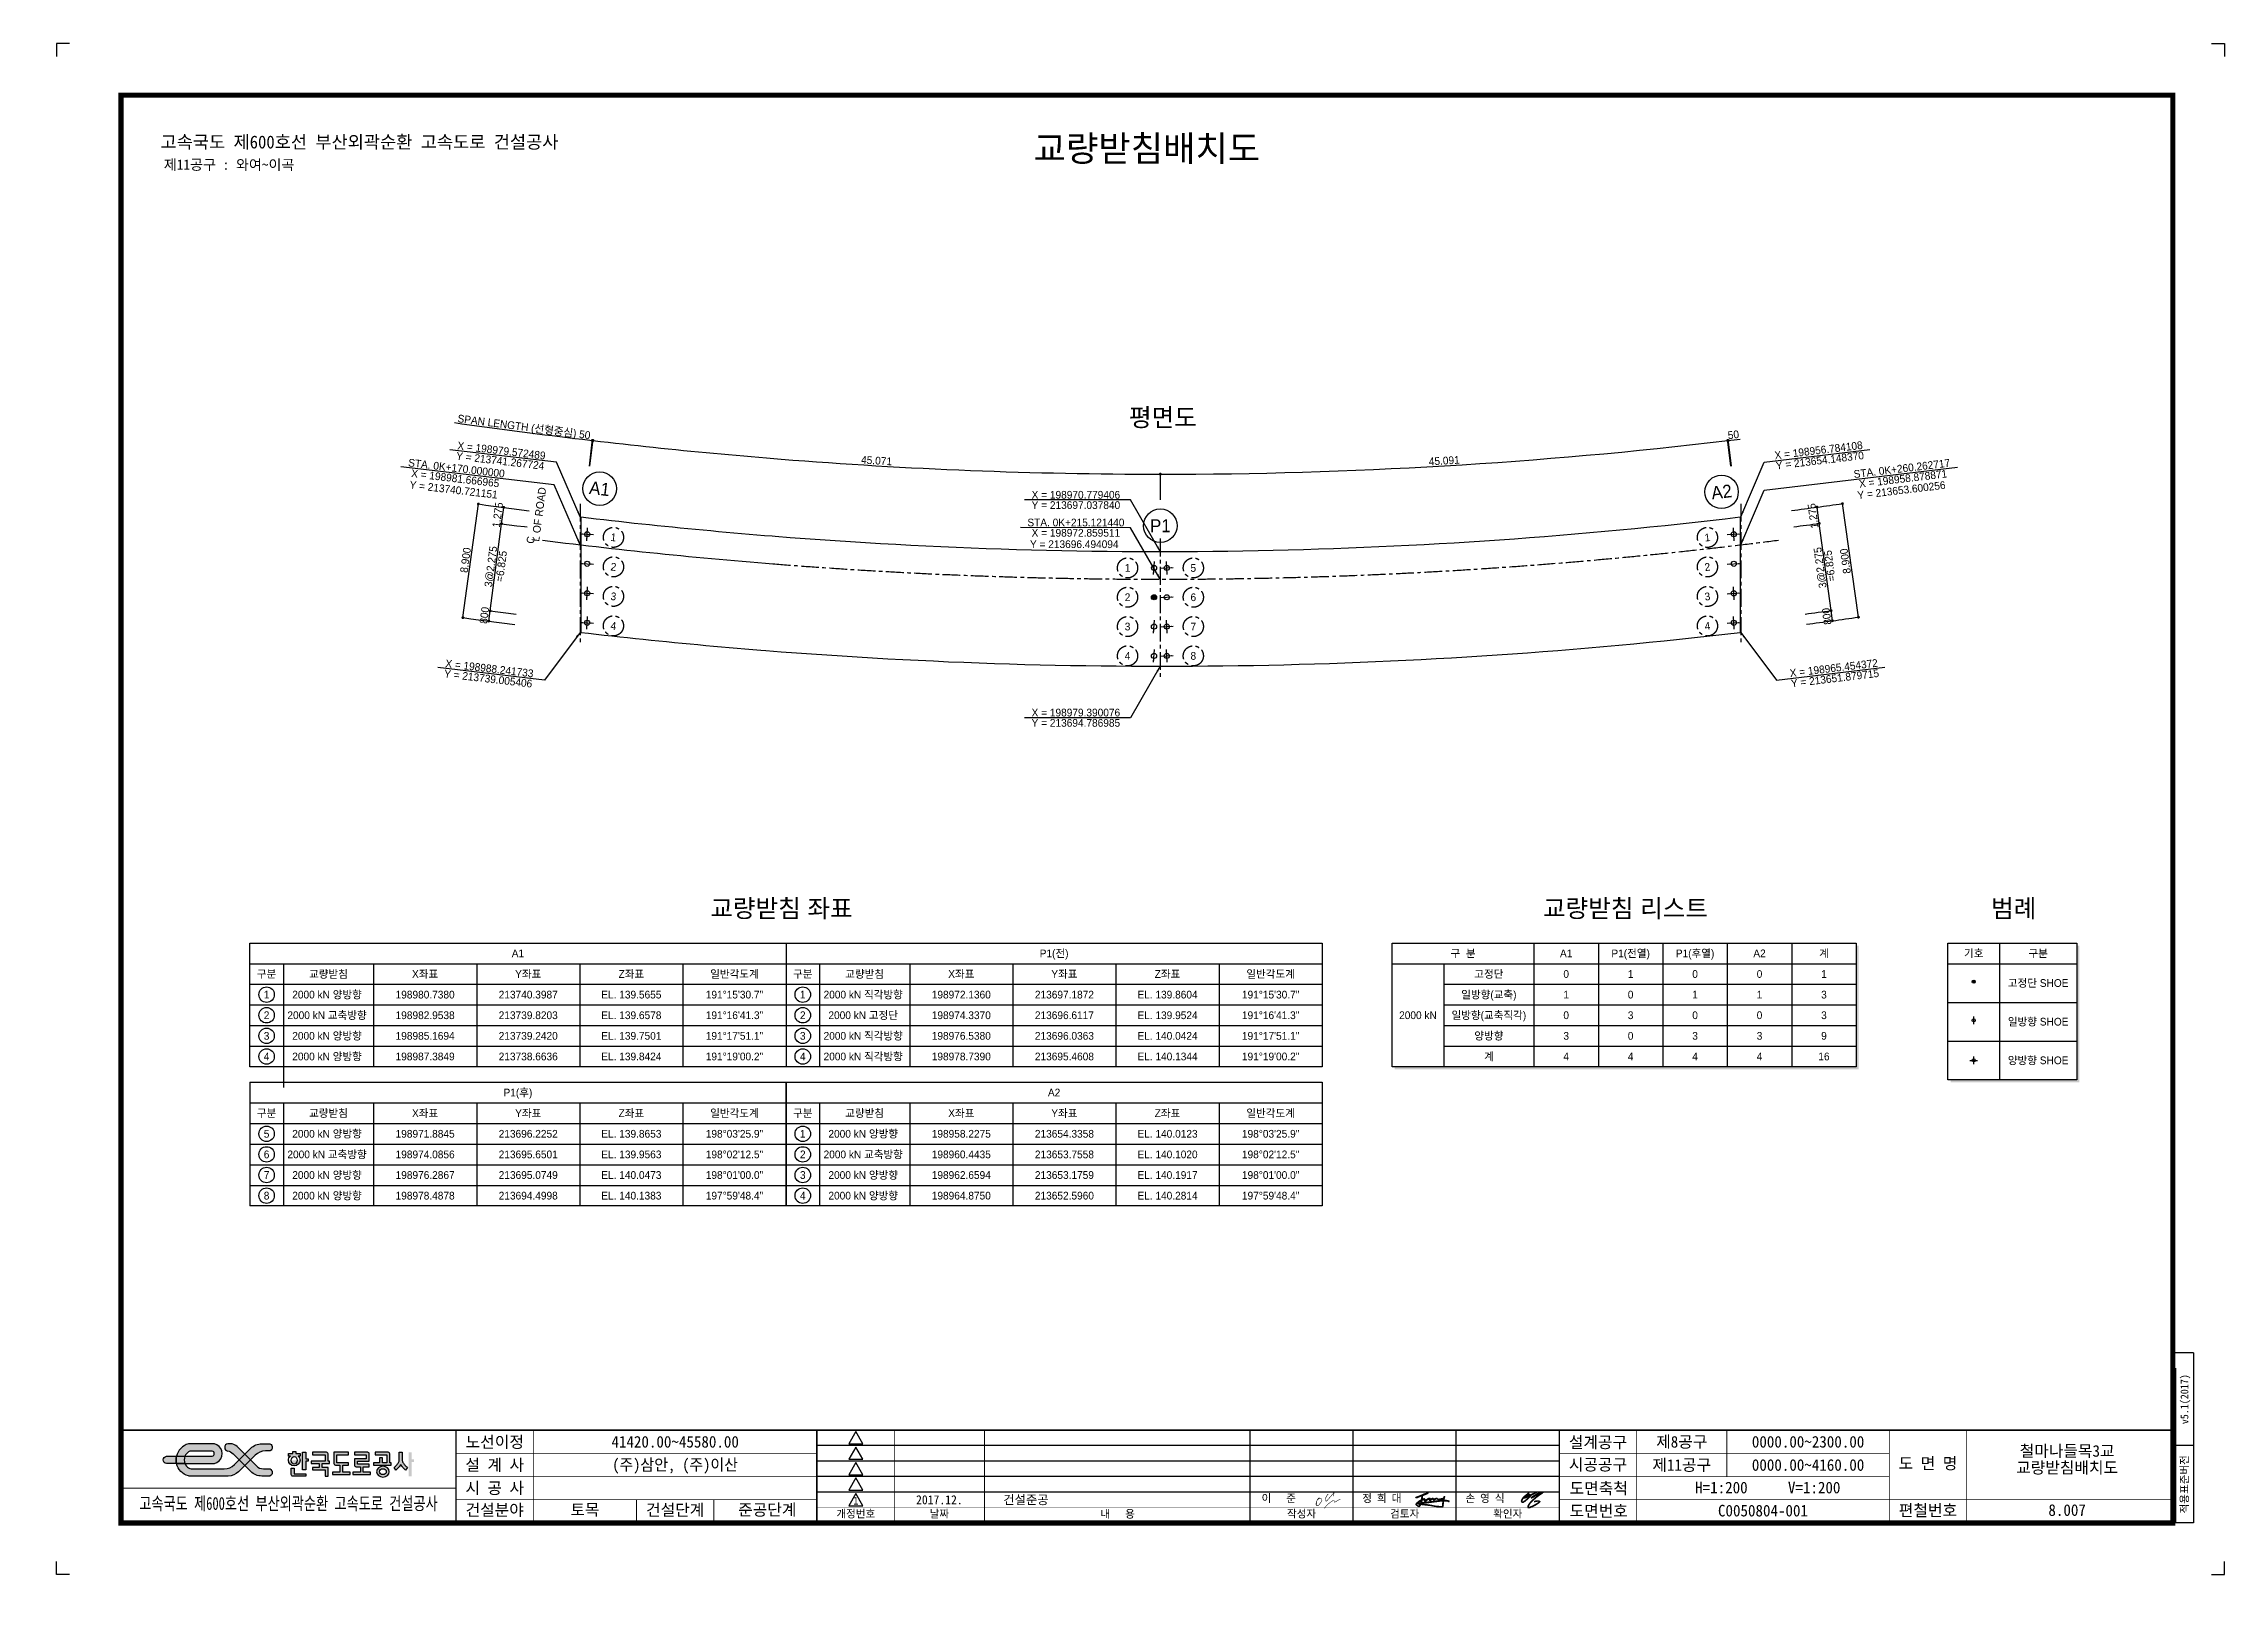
# Model space of a CAD drawing. Header units: feet. Extents: x 0 to 169200, y 0 to 119800.
import ezdxf
from ezdxf.enums import TextEntityAlignment as Align

# ---------------------------------------------------------------- set-up
doc = ezdxf.new("R2010")
doc.units = ezdxf.units.FT
doc.header["$LTSCALE"] = 1100
doc.header["$MEASUREMENT"] = 0
doc.linetypes.add('A-CENTR01', pattern=[2, 1.25, -0.25, 0.25, -0.25])
doc.layers.get('0').update_dxf_attribs({"linetype": 'CONTINUOUS'})
for name, color, linetype in [('CS-CNTL', 1, 'A-CENTR01'), ('CS-CONC-LEAN', 3, 'CONTINUOUS'), ('CS-CONC-MAJR', 4, 'CONTINUOUS'), ('CS-CONC-REFR', 4, 'A-CENTR01'), ('CS-DIML', 1, 'CONTINUOUS'), ('CS-DIMT', 3, 'CONTINUOUS'), ('CS-TABL-LIN1', 4, 'CONTINUOUS'), ('CS-TABL-LIN2', 1, 'CONTINUOUS'), ('CS-TABL-TEX1', 6, 'CONTINUOUS'), ('CS-TABL-TEX2', 3, 'CONTINUOUS'), ('CX-BORD-LIN1', 4, 'CONTINUOUS'), ('CX-BORD-LIN2', 3, 'CONTINUOUS'), ('CX-BORD-TEX2', 7, 'CONTINUOUS'), ('CX-BORD-TEX3', 6, 'CONTINUOUS'), ('CX-MISC', 2, 'CONTINUOUS'), ('CZ-TEX1', 6, 'CONTINUOUS'), ('CZ-TEX2', 3, 'CONTINUOUS')]:
    doc.layers.add(name, color=color, linetype=linetype)
doc.styles.add('A_STANDARD', font='')
doc.styles.add('TB_TEXT', font='')
doc.styles.add('TB_WBTXT', font='')
doc.styles.add('TB_WMTXT', font='')
doc.styles.get('A_STANDARD').set_extended_font_data('Dotum')
doc.styles.get('TB_TEXT').set_extended_font_data('DotumChe')
doc.styles.get('TB_WBTXT').set_extended_font_data('Dotum')
doc.styles.get('TB_WMTXT').set_extended_font_data('DotumChe')

msp = doc.modelspace()

# ---------------------------------------------------------------- texts
at = {"layer": 'CS-CONC-REFR', "style": 'A_STANDARD'}
for s, rotation, p in [('1', 353.32144, (44179, 81187)), ('1', 366.79744, (129126, 81182)), ('2', 353.32144, (44178, 78897)), ('1', 359.99111, (84100, 78812)), ('5', 359.99111, (89204, 78811)), ('2', 366.79744, (129126, 78892)), ('3', 353.32144, (44177, 76607)), ('2', 359.99111, (84099, 76537)), ('6', 359.99111, (89203, 76536)), ('3', 366.79744, (129126, 76601)), ('4', 353.32144, (44175, 74318)), ('3', 359.99111, (84099, 74262)), ('7', 359.99111, (89203, 74261)), ('4', 366.79744, (129127, 74311)), ('4', 359.99111, (84099, 71987)), ('8', 359.99111, (89202, 71986))]:
    msp.add_text(s, height=600, rotation=rotation, dxfattribs=at).set_placement(p, align=Align.CENTER)
at = {"layer": 'CS-DIMT', "style": 'A_STANDARD'}
for s, rotation, p in [('SPAN LENGTH (선형중심) 50', 352.62249, (37234, 89762)), ('50', 366.86578, (131141, 89152)), ('Y = 213741.267724', 353.32144, (35396, 87124)), ('X = 198979.572489', 353.32144, (35490, 87918)), ('X = 198956.784108', 6.79744, (137752, 87950)), ('Y = 213654.148370', 366.79744, (137846, 87155)), ('STA. 0K+170.000000', 353.32144, (31999, 86559)), ('X = 198981.666965', 353.32144, (31906, 85765)), ('45.071', 356.59321, (64610, 87143)), ('45.091', 363.39051, (108687, 87137)), ('STA. 0K+260.262717', 366.79744, (144210, 86530)), ('X = 198958.878871', 366.79744, (144304, 85736)), ('Y = 213740.721151', 353.32144, (31780, 84881)), ('X = 198970.779406', 359.99111, (80092, 84487)), ('Y = 213653.600256', 366.79744, (144178, 84852)), ('1.275', 442.51319, (35520, 83191)), ('STA. 0K+215.121440', 359.99111, (80092, 82337)), ('Y = 213697.037840', 359.99111, (80092, 83687)), ('1.275', 457.74095, (137582, 83184)), ('Y = 213696.494094', 359.99111, (79965, 80653)), ('X = 198972.859511', 359.99111, (80092, 81537)), ('8.900', 442.2644, (33030, 79678)), ('3@2.275', 442.51319, (34991, 79176)), ('=6.825', 442.51319, (35799, 79203)), ('3@2.275', 457.74095, (138127, 79171)), ('=6.825', 457.74095, (138872, 79320)), ('8.900', 458.0425, (140088, 79682)), ('800', 442.51319, (34494, 75396)), ('800', 457.74095, (138639, 75393)), ('Y = 213739.005406', 353.32144, (34461, 70219)), ('X = 198988.241733', 353.32144, (34554, 71013)), ('X = 198965.454372', 6.79744, (138927, 71047)), ('Y = 213651.879715', 366.79744, (139021, 70252)), ('X = 198979.390076', 359.99111, (80089, 67587)), ('Y = 213694.786985', 359.99111, (80089, 66787))]:
    msp.add_text(s, height=600, rotation=rotation, dxfattribs=at).set_placement(p, align=Align.CENTER)
for s, p in [('L OF ROAD', (38445, 81133)), ('C', (38046, 80962))]:
    msp.add_text(s, height=600, rotation=82.51319, dxfattribs=at).set_placement(p)
at = {"layer": 'CS-TABL-TEX1', "style": 'A_STANDARD'}
for s, p in [('A1', (36800, 49200)), ('P1(전)', (78400, 49200)), ('구  분', (110132, 49200)), ('A1', (118132, 49200)), ('P1(전열)', (123132, 49200)), ('P1(후열)', (128132, 49200)), ('A2', (133132, 49200)), ('계', (138132, 49200)), ('구분', (17300, 47600)), ('교량받침', (22100, 47600)), ('X좌표', (29600, 47600)), ('Y좌표', (37600, 47600)), ('Z좌표', (45600, 47600)), ('일반각도계', (53600, 47600)), ('구분', (58900, 47600)), ('교량받침', (63700, 47600)), ('X좌표', (71200, 47600)), ('Y좌표', (79200, 47600)), ('Z좌표', (87200, 47600)), ('일반각도계', (95200, 47600)), ('고정단', (112132, 47600)), ('1', (17300, 46000)), ('일방향(교축)', (112132, 46000)), ('2', (17300, 44400)), ('2000 kN', (106632, 44400)), ('일방향(교축직각)', (112132, 44400)), ('3', (17300, 42800)), ('양방향', (112132, 42800)), ('4', (17300, 41200)), ('계', (112132, 41200)), ('P1(후)', (36800, 38400)), ('A2', (78400, 38400)), ('구분', (17300, 36800)), ('교량받침', (22100, 36800)), ('X좌표', (29600, 36800)), ('Y좌표', (37600, 36800)), ('Z좌표', (45600, 36800)), ('일반각도계', (53600, 36800)), ('구분', (58900, 36800)), ('교량받침', (63700, 36800)), ('X좌표', (71200, 36800)), ('Y좌표', (79200, 36800)), ('Z좌표', (87200, 36800)), ('일반각도계', (95200, 36800)), ('5', (17300, 35200)), ('6', (17300, 33600)), ('7', (17300, 32000)), ('8', (17300, 30400))]:
    msp.add_text(s, height=600, dxfattribs=at).set_placement(p, align=Align.MIDDLE_CENTER)
for s, p in [('기호', (149751, 48900)), ('구분', (154751, 48900))]:
    msp.add_text(s, height=600, dxfattribs=at).set_placement(p, align=Align.CENTER)
at = {"layer": 'CS-TABL-TEX2', "style": 'A_STANDARD'}
for s, p in [('0', (118132, 47600)), ('1', (123132, 47600)), ('0', (128132, 47600)), ('0', (133132, 47600)), ('1', (138132, 47600)), ('2000 kN 양방향 ', (22100, 46000)), ('198980.7380', (29600, 46000)), ('213740.3987', (37600, 46000)), ('EL. 139.5655', (45600, 46000)), ('191°15\'30.7"', (53600, 46000)), ('1', (58900, 46000)), ('2000 kN 직각방향 ', (63700, 46000)), ('198972.1360', (71200, 46000)), ('213697.1872', (79200, 46000)), ('EL. 139.8604', (87200, 46000)), ('191°15\'30.7"', (95200, 46000)), ('1', (118132, 46000)), ('0', (123132, 46000)), ('1', (128132, 46000)), ('1', (133132, 46000)), ('3', (138132, 46000)), ('2000 kN 교축방향 ', (22100, 44400)), ('198982.9538', (29600, 44400)), ('213739.8203', (37600, 44400)), ('EL. 139.6578', (45600, 44400)), ('191°16\'41.3"', (53600, 44400)), ('2', (58900, 44400)), ('2000 kN 고정단 ', (63700, 44400)), ('198974.3370', (71200, 44400)), ('213696.6117', (79200, 44400)), ('EL. 139.9524', (87200, 44400)), ('191°16\'41.3"', (95200, 44400)), ('0', (118132, 44400)), ('3', (123132, 44400)), ('0', (128132, 44400)), ('0', (133132, 44400)), ('3', (138132, 44400)), ('2000 kN 양방향 ', (22100, 42800)), ('198985.1694', (29600, 42800)), ('213739.2420', (37600, 42800)), ('EL. 139.7501', (45600, 42800)), ('191°17\'51.1"', (53600, 42800)), ('3', (58900, 42800)), ('2000 kN 직각방향 ', (63700, 42800)), ('198976.5380', (71200, 42800)), ('213696.0363', (79200, 42800)), ('EL. 140.0424', (87200, 42800)), ('191°17\'51.1"', (95200, 42800)), ('3', (118132, 42800)), ('0', (123132, 42800)), ('3', (128132, 42800)), ('3', (133132, 42800)), ('9', (138132, 42800)), ('2000 kN 양방향 ', (22100, 41200)), ('198987.3849', (29600, 41200)), ('213738.6636', (37600, 41200)), ('EL. 139.8424', (45600, 41200)), ('191°19\'00.2"', (53600, 41200)), ('4', (58900, 41200)), ('2000 kN 직각방향 ', (63700, 41200)), ('198978.7390', (71200, 41200)), ('213695.4608', (79200, 41200)), ('EL. 140.1344', (87200, 41200)), ('191°19\'00.2"', (95200, 41200)), ('4', (118132, 41200)), ('4', (123132, 41200)), ('4', (128132, 41200)), ('4', (133132, 41200)), ('16', (138132, 41200)), ('2000 kN 양방향 ', (22100, 35200)), ('2000 kN 양방향 ', (63700, 35200)), ('2000 kN 교축방향 ', (22100, 33600)), ('198971.8845', (29600, 35200)), ('198974.0856', (29600, 33600)), ('213696.2252', (37600, 35200)), ('213695.6501', (37600, 33600)), ('EL. 139.8653', (45600, 35200)), ('EL. 139.9563', (45600, 33600)), ('198°03\'25.9"', (53600, 35200)), ('198°02\'12.5"', (53600, 33600)), ('2', (58900, 33600)), ('1', (58900, 35200)), ('2000 kN 교축방향 ', (63700, 33600)), ('198958.2275', (71200, 35200)), ('198960.4435', (71200, 33600)), ('213654.3358', (79200, 35200)), ('213653.7558', (79200, 33600)), ('EL. 140.0123', (87200, 35200)), ('EL. 140.1020', (87200, 33600)), ('198°03\'25.9"', (95200, 35200)), ('198°02\'12.5"', (95200, 33600)), ('2000 kN 양방향 ', (22100, 32000)), ('198976.2867', (29600, 32000)), ('213695.0749', (37600, 32000)), ('EL. 140.0473', (45600, 32000)), ('198°01\'00.0"', (53600, 32000)), ('3', (58900, 32000)), ('2000 kN 양방향 ', (63700, 32000)), ('198962.6594', (71200, 32000)), ('213653.1759', (79200, 32000)), ('EL. 140.1917', (87200, 32000)), ('198°01\'00.0"', (95200, 32000)), ('2000 kN 양방향 ', (22100, 30400)), ('198978.4878', (29600, 30400)), ('213694.4998', (37600, 30400)), ('EL. 140.1383', (45600, 30400)), ('197°59\'48.4"', (53600, 30400)), ('4', (58900, 30400)), ('2000 kN 양방향 ', (63700, 30400)), ('198964.8750', (71200, 30400)), ('213652.5960', (79200, 30400)), ('EL. 140.2814', (87200, 30400)), ('197°59\'48.4"', (95200, 30400))]:
    msp.add_text(s, height=600, dxfattribs=at).set_placement(p, align=Align.MIDDLE_CENTER)
for s, p in [('고정단 SHOE', (154751, 46600)), ('일방향 SHOE', (154751, 43600)), ('양방향 SHOE', (154751, 40600))]:
    msp.add_text(s, height=600, dxfattribs=at).set_placement(p, align=Align.CENTER)
at = {"layer": 'CX-BORD-TEX3', "style": 'TB_TEXT'}
for s, p in [('이   준', (95831, 6932)), ('정 희 대', (103831, 6932)), ('손 영 식', (111831, 6932))]:
    msp.add_text(s, height=600, dxfattribs=at).set_placement(p, align=Align.MIDDLE)
at = {"layer": 'CZ-TEX1', "style": 'A_STANDARD'}
for s, p in [('평면도', (86845, 90092)), ('교량받침 좌표', (57249, 52000)), ('교량받침 리스트', (122732, 52000)), ('범례', (152851, 52000))]:
    msp.add_text(s, height=1400, dxfattribs=at).set_placement(p, align=Align.CENTER)
at = {"layer": 'CZ-TEX2', "style": 'A_STANDARD'}
for s, rotation, p in [('A1', 353.32144, (43083, 84768)), ('A2', 366.79744, (130247, 84518)), ('P1', 359.99111, (86643, 81886))]:
    msp.add_text(s, height=1000, rotation=rotation, dxfattribs=at).set_placement(p, align=Align.CENTER)

# ---------------------------------------------------------------- blocks, each defined once
blk = doc.blocks.new('CXGLOGO-EX흑백')
h = blk.add_hatch(color=256)
h.paths.add_polyline_path([(12.63, 2.93), (13.94, 2.93, 0.130785), (14.2, 3, 0.568608), (14.23, 5.18, 0.139223), (13.96, 5.26), (11.43, 5.26, 0.198912), (7.89, 3.79), (5.96, 1.87), (7.79, 0.04), (9.3, 1.55, -0.198912)])
h.paths.add_polyline_path([(5.96, -1.79), (4.13, 0.04), (2.64, -1.46, -0.198912), (-0.68, -2.83), (-11.36, -2.83, -0.149968), (-12.24, -2.56, -0.149163), (-13.39, -1.14), (-16.1, -1.14, 0.278403), (-12.27, -5.13, 0.065939), (-11.87, -5.18), (0.62, -5.18, 0.198912), (3.94, -3.81)])
h.paths.add_polyline_path([(-16.1, 1.21), (-19.37, 1.21, 0.888889), (-19.37, -1.14), (-16.1, -1.14, -0.111111)])
h.paths.add_polyline_path([(-11.36, 2.91), (-4.68, 2.91, -0.057559), (-4.56, 2.9, -0.792918), (-4.56, 1.23, -0.057559), (-4.68, 1.21), (-13.39, 1.21, 0.193915), (-13.39, -1.14), (-4.74, -1.14, 1.071754), (-4.74, 5.26), (-11.87, 5.26, 0.065939), (-12.27, 5.21, 0.278403), (-16.1, 1.21), (-13.39, 1.21, -0.149163), (-12.24, 2.64, -0.149968)])
h = blk.add_hatch(color=256)
h.paths.add_polyline_path([(5.96, 1.87), (4.13, 0.04), (5.96, -1.79), (7.79, 0.04)])
h.paths.add_polyline_path([(-13.39, 1.21), (-16.1, 1.21, 0.111111), (-16.1, -1.14), (-13.39, -1.14, -0.193915)])
h = blk.add_hatch(color=256)
h.paths.add_polyline_path([(3.49, 4.34, 0.198912), (1.27, 5.26), (0.48, 5.26, 0.833808), (0.38, 2.93, -0.177326), (2.18, 1.99), (4.13, 0.04), (5.96, 1.87)])
h.paths.add_polyline_path([(9.74, -1.92), (7.79, 0.04), (5.96, -1.79), (7.89, -3.71, 0.198912), (11.43, -5.18), (13.94, -5.18, 0.129219), (14.2, -5.12, 0.604319), (14.13, -2.89, 0.11379), (13.9, -2.83), (11.96, -2.83, -0.198912)])
h = blk.add_hatch(color=256)
edge = h.paths.add_edge_path()
edge.add_line((55.91, 2.5), (56.86, 2.5))
edge.add_line((56.86, 2.5), (56.86, 0.09))
edge.add_arc((58.53, 0.09), 1.68, 180, 195.40835)
edge.add_arc((58.47, 0.08), 1.62, 195.40835, 211.40699)
edge.add_arc((62.73, 2.67), 6.6, 211.40699, 220.88462)
edge.add_arc((62.66, 2.61), 6.51, 220.88462, 230.49861)
edge.add_line((58.52, -2.41), (57.95, -3.23))
edge.add_arc((62.64, 2.48), 7.39, 221.3708, 230.56833, ccw=False)
edge.add_arc((62.86, 2.67), 7.69, 212.52838, 221.37282, ccw=False)
edge.add_arc((49.9, 2.67), 7.69, 318.62717, 327.47163, ccw=False)
edge.add_arc((50.12, 2.48), 7.39, 309.43168, 318.62919, ccw=False)
edge.add_line((54.82, -3.23), (54.24, -2.41))
edge.add_arc((50.17, 2.55), 6.42, 309.43551, 319.18126)
edge.add_arc((49.96, 2.73), 6.69, 319.17872, 328.52967)
edge.add_arc((54.29, 0.07), 1.61, 328.57646, 344.60819)
edge.add_arc((54.23, 0.09), 1.67, 344.57291, 360.01873)
edge.add_line((55.91, 0.09), (55.91, 2.5))
edge = h.paths.add_edge_path()
edge.add_arc((22.07, -0.1), 1.77, 0.34469, 51.80654, ccw=False)
edge.add_arc((21.99, -0.04), 1.86, 268.63901, 358.48882, ccw=False)
edge.add_arc((21.9, -0.04), 1.86, 181.49526, 271.37691, ccw=False)
edge.add_arc((21.82, -0.1), 1.77, 128.19451, 179.65427, ccw=False)
edge.add_line((20.72, 1.3), (20.04, 1.3))
edge.add_line((20.04, 1.3), (20.04, 2.11))
edge.add_line((20.04, 2.11), (21.47, 2.11))
edge.add_line((21.47, 2.11), (21.47, 2.75))
edge.add_line((21.47, 2.75), (22.42, 2.75))
edge.add_line((22.42, 2.75), (22.42, 2.11))
edge.add_line((22.42, 2.11), (23.84, 2.11))
edge.add_line((23.84, 2.11), (23.84, 1.3))
edge.add_line((23.84, 1.3), (23.17, 1.3))
h.paths.add_polyline_path([(60.66, 0.17), (60.66, -0.6), (59.94, -0.6), (59.94, -5.25), (58.99, -5.25), (58.99, 2.5), (59.94, 2.5), (59.94, 0.17)])
edge = h.paths.add_edge_path()
edge.add_line((48.07, 2.5), (48.07, 1.72))
edge.add_line((48.07, 1.72), (51.87, 1.72))
edge.add_line((51.87, 1.72), (51.87, -0.86))
edge.add_line((51.87, -0.86), (50.44, -0.86))
edge.add_line((50.44, -0.86), (50.44, 0.69))
edge.add_line((50.44, 0.69), (49.49, 0.69))
edge.add_line((49.49, 0.69), (49.49, -0.86))
edge.add_line((49.49, -0.86), (47.59, -0.86))
edge.add_line((47.59, -0.86), (47.59, -1.63))
edge.add_line((47.59, -1.63), (53.29, -1.63))
edge.add_line((53.29, -1.63), (53.29, -0.86))
edge.add_line((53.29, -0.86), (52.82, -0.86))
edge.add_line((52.82, -0.86), (52.82, 1.98))
edge.add_arc((52.27, 1.98), 0.549, 360, 400.6008)
edge.add_arc((52.34, 2.04), 0.455, 40.6008, 89.66109)
edge.add_line((52.34, 2.5), (48.07, 2.5))
edge = h.paths.add_edge_path()
edge.add_line((41.42, 2.5), (41.42, 1.72))
edge.add_line((41.42, 1.72), (45.22, 1.72))
edge.add_line((45.22, 1.72), (45.22, 0.43))
edge.add_line((45.22, 0.43), (41.42, 0.43))
edge.add_line((41.42, 0.43), (41.42, -1.63))
edge.add_arc((41.97, -1.63), 0.549, 180, 220.6008)
edge.add_arc((41.9, -1.7), 0.455, 220.6008, 269.66109)
edge.add_line((41.89, -2.15), (43.32, -2.15))
edge.add_line((43.32, -2.15), (43.32, -3.96))
edge.add_line((43.32, -3.96), (40.94, -3.96))
edge.add_line((40.94, -3.96), (40.94, -4.73))
edge.add_line((40.94, -4.73), (46.64, -4.73))
edge.add_line((46.64, -4.73), (46.64, -3.96))
edge.add_line((46.64, -3.96), (44.27, -3.96))
edge.add_line((44.27, -3.96), (44.27, -2.15))
edge.add_line((44.27, -2.15), (46.17, -2.15))
edge.add_line((46.17, -2.15), (46.17, -1.38))
edge.add_line((46.17, -1.38), (42.37, -1.38))
edge.add_line((42.37, -1.38), (42.37, -0.34))
edge.add_line((42.37, -0.34), (46.17, -0.34))
edge.add_line((46.17, -0.34), (46.17, 1.98))
edge.add_arc((45.62, 1.98), 0.549, 360, 400.6008)
edge.add_arc((45.69, 2.04), 0.455, 40.6008, 89.66109)
edge.add_line((45.69, 2.5), (41.42, 2.5))
edge = h.paths.add_edge_path()
edge.add_line((39.52, 2.5), (34.77, 2.5))
edge.add_line((34.77, 2.5), (34.77, -1.12))
edge.add_arc((35.32, -1.12), 0.549, 180, 220.6008)
edge.add_arc((35.25, -1.18), 0.455, 220.6008, 269.66109)
edge.add_line((35.24, -1.63), (36.67, -1.63))
edge.add_line((36.67, -1.63), (36.67, -3.96))
edge.add_line((36.67, -3.96), (34.29, -3.96))
edge.add_line((34.29, -3.96), (34.29, -4.73))
edge.add_line((34.29, -4.73), (39.99, -4.73))
edge.add_line((39.99, -4.73), (39.99, -3.96))
edge.add_line((39.99, -3.96), (37.62, -3.96))
edge.add_line((37.62, -3.96), (37.62, -1.63))
edge.add_line((37.62, -1.63), (39.52, -1.63))
edge.add_line((39.52, -1.63), (39.52, -0.86))
edge.add_line((39.52, -0.86), (35.72, -0.86))
edge.add_line((35.72, -0.86), (35.72, 1.72))
edge.add_line((35.72, 1.72), (39.52, 1.72))
edge.add_line((39.52, 1.72), (39.52, 2.5))
edge = h.paths.add_edge_path()
edge.add_line((31.92, -5.25), (32.87, -5.25))
edge.add_line((32.87, -5.25), (32.87, -2.41))
edge.add_line((32.87, -2.41), (30.97, -2.41))
edge.add_line((30.97, -2.41), (30.97, -1.12))
edge.add_line((30.97, -1.12), (33.34, -1.12))
edge.add_line((33.34, -1.12), (33.34, -0.34))
edge.add_line((33.34, -0.34), (32.87, -0.34))
edge.add_line((32.87, -0.34), (32.87, 1.98))
edge.add_arc((32.32, 1.98), 0.549, 360, 400.6008)
edge.add_arc((32.39, 2.04), 0.455, 40.6008, 89.66109)
edge.add_line((32.39, 2.5), (27.88, 2.5))
edge.add_line((27.88, 2.5), (27.88, 1.72))
edge.add_line((27.88, 1.72), (31.92, 1.72))
edge.add_line((31.92, 1.72), (31.92, -0.34))
edge.add_line((31.92, -0.34), (27.41, -0.34))
edge.add_line((27.41, -0.34), (27.41, -1.12))
edge.add_line((27.41, -1.12), (30.02, -1.12))
edge.add_line((30.02, -1.12), (30.02, -2.41))
edge.add_line((30.02, -2.41), (27.88, -2.41))
edge.add_line((27.88, -2.41), (27.88, -3.18))
edge.add_line((27.88, -3.18), (31.92, -3.18))
edge.add_line((31.92, -3.18), (31.92, -5.25))
edge = h.paths.add_edge_path()
edge.add_line((25.74, -5.25), (21.47, -5.25))
edge.add_arc((21.47, -4.8), 0.449, 220.2619, 270, ccw=False)
edge.add_arc((21.55, -4.73), 0.558, 180.33891, 220.2619, ccw=False)
edge.add_arc((195.56, -3.7), 174.57, 179.66109, 180.33891, ccw=False)
edge.add_line((20.99, -2.67), (21.94, -2.67))
edge.add_line((21.94, -2.67), (21.94, -4.47))
edge.add_line((21.94, -4.47), (25.74, -4.47))
edge.add_line((25.74, -4.47), (25.74, -5.25))
edge = h.paths.add_edge_path(flags=16)
edge.add_ellipse((50.6, -3.77), major_axis=(-1.11, 0), ratio=0.86651, start_angle=0, end_angle=360)
edge = h.paths.add_edge_path()
edge.add_ellipse((50.6, -3.77), major_axis=(2.06, 0), ratio=0.842916, start_angle=0, end_angle=360, ccw=False)
h.paths.add_polyline_path([(26.46, 0.43), (26.46, -0.34), (25.74, -0.34), (25.74, -3.18), (24.67, -3.18), (24.67, 2.5), (25.74, 2.5), (25.74, 0.43)])
edge = h.paths.add_edge_path(flags=16)
edge.add_ellipse((21.94, -0.09), major_axis=(0, 1.22), ratio=0.776497, start_angle=0, end_angle=360, ccw=False)
for points in [[(-19.37, -1.14, -0.888889), (-19.37, 1.21), (-16.1, 1.21, 0.111111), (-16.1, -1.14)], [(-16.1, 1.21), (-13.39, 1.21, 0.193915), (-13.39, -1.14), (-16.1, -1.14, -0.111111)], [(5.96, -1.79), (3.94, -3.81, -0.198912), (0.62, -5.18), (-11.87, -5.18, -0.065939), (-12.27, -5.13, -0.278403), (-16.1, -1.14), (-13.39, -1.14, 0.149163), (-12.24, -2.56, 0.149968), (-11.36, -2.83), (-0.68, -2.83, 0.198912), (2.64, -1.46), (4.13, 0.04)], [(14.2, 3, -0.130785), (13.94, 2.93), (12.63, 2.93, 0.198912), (9.3, 1.55), (7.79, 0.04), (5.96, 1.87), (7.89, 3.79, -0.198912), (11.43, 5.26), (13.96, 5.26, -0.139223), (14.23, 5.18, -0.568608)], [(7.79, 0.04), (9.74, -1.92, 0.198912), (11.96, -2.83), (13.9, -2.83, -0.11379), (14.13, -2.89, -0.604319), (14.2, -5.12, -0.129219), (13.94, -5.18), (11.43, -5.18, -0.198912), (7.89, -3.71), (5.96, -1.79)]]:
    blk.add_lwpolyline(points, format="xyb", close=True)
for points in [[(-11.36, 2.91, 0.149968), (-12.24, 2.64, 0.149163), (-13.39, 1.21, 0.193915), (-13.39, -1.14), (-4.74, -1.14, 1.071754), (-4.74, 5.26), (-11.87, 5.26, 0.065939), (-12.27, 5.21, 0.278403), (-16.1, 1.21), (-13.39, 1.21), (-4.68, 1.21, 0.057559), (-4.56, 1.23, 0.792918), (-4.56, 2.9, 0.057559), (-4.68, 2.91), (-11.36, 2.91)], [(0.38, 2.93, -0.177326), (2.18, 1.99), (4.13, 0.04), (5.96, 1.87), (3.49, 4.34, 0.198912), (1.27, 5.26), (0.48, 5.26, 0.87142), (0.48, 2.91)], [(23.17, 1.3, -0.228396), (23.84, -0.09, -0.413446), (21.94, -1.89, -0.413609), (20.04, -0.09, -0.228387), (20.72, 1.3), (20.04, 1.3), (20.04, 2.11), (21.47, 2.11), (21.47, 2.75), (22.42, 2.75), (22.42, 2.11), (23.84, 2.11), (23.84, 1.3), (23.17, 1.3)], [(31.92, -5.25), (32.87, -5.25), (32.87, -2.41), (30.97, -2.41), (30.97, -1.12), (33.34, -1.12), (33.34, -0.34), (32.87, -0.34), (32.87, 1.98, 0.179031), (32.74, 2.34, 0.217397), (32.39, 2.5), (27.88, 2.5), (27.88, 1.72), (31.92, 1.72), (31.92, -0.34), (27.41, -0.34), (27.41, -1.12), (30.02, -1.12), (30.02, -2.41), (27.88, -2.41), (27.88, -3.18), (31.92, -3.18), (31.92, -5.25)], [(39.52, 2.5), (34.77, 2.5), (34.77, -1.12, 0.179031), (34.9, -1.48, 0.217397), (35.24, -1.63), (36.67, -1.63), (36.67, -3.96), (34.29, -3.96), (34.29, -4.73), (39.99, -4.73), (39.99, -3.96), (37.62, -3.96), (37.62, -1.63), (39.52, -1.63), (39.52, -0.86), (35.72, -0.86), (35.72, 1.72), (39.52, 1.72), (39.52, 2.5)], [(41.42, 2.5), (41.42, 1.72), (45.22, 1.72), (45.22, 0.43), (41.42, 0.43), (41.42, -1.63, 0.179031), (41.55, -1.99, 0.217397), (41.89, -2.15), (43.32, -2.15), (43.32, -3.96), (40.94, -3.96), (40.94, -4.73), (46.64, -4.73), (46.64, -3.96), (44.27, -3.96), (44.27, -2.15), (46.17, -2.15), (46.17, -1.38), (42.37, -1.38), (42.37, -0.34), (46.17, -0.34), (46.17, 1.98, 0.179031), (46.04, 2.34, 0.217397), (45.69, 2.5), (41.42, 2.5)], [(48.07, 2.5), (48.07, 1.72), (51.87, 1.72), (51.87, -0.86), (50.44, -0.86), (50.44, 0.69), (49.49, 0.69), (49.49, -0.86), (47.59, -0.86), (47.59, -1.63), (53.29, -1.63), (53.29, -0.86), (52.82, -0.86), (52.82, 1.98, 0.179031), (52.69, 2.34, 0.217397), (52.34, 2.5), (48.07, 2.5)], [(55.91, 2.5), (56.86, 2.5), (56.86, 0.09, 0.067333), (56.92, -0.35, 0.069921), (57.09, -0.77, 0.041378), (57.74, -1.65, 0.041974), (58.52, -2.41), (57.95, -3.23, -0.040153), (57.09, -2.41, -0.03861), (56.38, -1.46, -0.03861), (55.67, -2.41, -0.040153), (54.82, -3.23), (54.24, -2.41, 0.042549), (55.02, -1.65, 0.040824), (55.67, -0.77, 0.070066), (55.85, -0.35, 0.067497), (55.91, 0.09), (55.91, 2.5)], [(25.74, -5.25), (21.47, -5.25, -0.220496), (21.13, -5.09, -0.175981), (20.99, -4.73, -0.002958), (20.99, -2.67), (21.94, -2.67), (21.94, -4.47), (25.74, -4.47), (25.74, -5.25)]]:
    blk.add_lwpolyline(points, format="xyb")
blk.add_lwpolyline([(5.96, 1.87), (7.79, 0.04), (5.96, -1.79), (4.13, 0.04), (5.96, 1.87)])
blk.add_lwpolyline([(26.46, 0.43), (26.46, -0.34), (25.74, -0.34), (25.74, -3.18), (24.67, -3.18), (24.67, 2.5), (25.74, 2.5), (25.74, 0.43)], close=True)
at = {"extrusion": (0, 0, -1)}
blk.add_ellipse((21.94, -0.09), major_axis=(0, 1.22), ratio=0.776497, start_param=3.141593, end_param=9.424778, dxfattribs=at)
blk.add_ellipse((50.6, -3.77), major_axis=(2.06, 0), ratio=0.842916, dxfattribs=at)
blk.add_ellipse((50.6, -3.77), major_axis=(-1.11, 0), ratio=0.86651)
blk = doc.blocks.new('CXBLKA1-KHCA')
at = {"layer": 'CX-BORD-LIN1', "const_width": 2}
blk.add_lwpolyline([(796, 0), (0, 0), (0, 554), (796, 554)], close=True, dxfattribs=at)
at = {"layer": 'CX-BORD-LIN1'}
for points, const_width in [([(796, 36), (0, 36)], 0.6), ([(130, 0), (130, 36)], 0.6), ([(160, 0), (160, 36)], 0.3), ([(270, 0), (270, 36)], 0.6), ([(300, 0), (300, 36)], 0.3), ([(335, 0), (335, 36)], 0.3), ([(558, 0), (558, 36)], 0.6), ([(686, 0), (686, 36)], 0.3), ([(558, 6), (270, 6)], 0.2)]:
    blk.add_lwpolyline(points, dxfattribs=dict(at, const_width=const_width))
for points in [[(285.08, 35.47), (282.34, 30.71), (287.83, 30.71)], [(285.08, 29.47), (282.34, 24.71), (287.83, 24.71)], [(285.08, 23.47), (282.34, 18.71), (287.83, 18.71)], [(285.08, 17.47), (282.34, 12.71), (287.83, 12.71)], [(285.08, 11.47), (282.34, 6.71), (287.83, 6.71)]]:
    blk.add_lwpolyline(points, close=True, dxfattribs=at)
for points in [[(438, 0), (438, 36)], [(478, 0), (478, 36)], [(518, 0), (518, 36)]]:
    blk.add_lwpolyline(points, dxfattribs=at)
at = {"layer": 'CX-BORD-LIN2'}
for p, q in [((804, 66.03), (796, 66.03)), ((797, 60), (797, 0)), ((804, 66.03), (804, 0)), ((558, 30), (270, 30)), ((804, 30), (796, 30)), ((804, 0), (797, 0))]:
    blk.add_line(p, q, dxfattribs=at)
at = {"layer": 'CX-BORD-LIN2', "const_width": 0.3}
for points in [[(588, 0), (588, 36)], [(623, 18), (623, 36)], [(716, 0), (716, 36)], [(270, 27), (130, 27)], [(686, 27), (558, 27)], [(270, 18), (130, 18)], [(686, 18), (558, 18)], [(130, 13.5), (0, 13.5)], [(270, 9), (130, 9)], [(200, 0), (200, 9)], [(230, 0), (230, 9)], [(796, 9), (558, 9)]]:
    blk.add_lwpolyline(points, dxfattribs=at)
at = {"layer": 'CX-BORD-LIN2'}
for points in [[(558, 24), (270, 24)], [(558, 18), (270, 18)], [(558, 12), (270, 12)]]:
    blk.add_lwpolyline(points, dxfattribs=at)
at = {"layer": 'CX-MISC'}
blk.add_line((811, 574), (816, 574), dxfattribs=at)
for points in [[(-20, 574), (-25, 574), (-25, 569)], [(811, 574), (816, 574), (816, 569)], [(-20, -20), (-25, -20), (-25, -15)], [(811, -20), (816, -20), (816, -15)]]:
    blk.add_lwpolyline(points, dxfattribs=at)
at = {"layer": 'CX-MISC', "xscale": 1.2, "yscale": 1.2}
blk.add_blockref('CXGLOGO-EX흑백', (40.89, 24.42), dxfattribs=at)
at = {"layer": 'CX-BORD-LIN1', "style": 'TB_TEXT'}
for tag, height, p in [('TR_RNUM5', 3, (285.11, 32.64)), ('TR_RDAT5', 3.5, (317.5, 33)), ('TR_DGN5', 3.5, (451.12, 33)), ('TR_CHK5', 3.5, (491.12, 33)), ('TR_APP5', 3.5, (531.12, 33)), ('TR_RNUM4', 3, (285.11, 26.64)), ('TR_RDAT4', 3.5, (317.5, 27)), ('TR_DGN4', 3.5, (451.12, 27)), ('TR_CHK4', 3.5, (491.12, 27)), ('TR_APP4', 3.5, (531.12, 27)), ('TR_RNUM3', 3, (285.11, 20.64)), ('TR_RDAT3', 3.5, (317.5, 21)), ('TR_DGN3', 3.5, (451.12, 21)), ('TR_CHK3', 3.5, (491.12, 21)), ('TR_APP3', 3.5, (531.12, 21)), ('TR_RNUM2', 3, (285.11, 14.64)), ('TR_RNUM1', 3, (285.11, 8.64)), ('TR_RDAT2', 3.5, (317.5, 15)), ('TR_RDAT1', 3.5, (317.5, 9)), ('TR_DGN2', 3.5, (451.12, 15)), ('TR_DGN1', 3.5, (451.12, 9)), ('TR_CHK2', 3.5, (491.12, 15)), ('TR_CHK1', 3.5, (491.12, 9)), ('TR_APP2', 3.5, (531.12, 15)), ('TR_APP1', 3.5, (531.12, 9))]:
    blk.add_attdef(tag, text='', height=height, dxfattribs=at).set_placement(p, align=Align.MIDDLE_CENTER)
for tag, p in [('TR_RCON5', (342.3, 33)), ('TR_RCON4', (342.3, 27)), ('TR_RCON3', (342.3, 21)), ('TR_RCON2', (342.3, 15)), ('TR_RCON1', (342.3, 9))]:
    blk.add_attdef(tag, text='', height=3.5, dxfattribs=at).set_placement(p, align=Align.MIDDLE_LEFT)
at = {"layer": 'CX-BORD-LIN2', "style": 'TB_TEXT'}
blk.add_text('적용표준버전', height=3, rotation=90, dxfattribs=at).set_placement((800.5, 15), align=Align.MIDDLE_CENTER)
blk.add_attdef('TD_VERSION', text='', height=3, rotation=90, dxfattribs=at).set_placement((800.5, 48.01), align=Align.MIDDLE_CENTER)
at = {"layer": 'CX-BORD-TEX2', "style": 'TB_WMTXT'}
for tag, height, p in [('TB_CNAME', 5, (15.34, 531.83)), ('TB_CSCOP', 4, (16.63, 523.83))]:
    blk.add_attdef(tag, text='', height=height, dxfattribs=at).set_placement(p, align=Align.BOTTOM_LEFT)
at = {"layer": 'CX-BORD-TEX2', "style": 'TB_WBTXT'}
for tag, height, p in [('TB_MTITIL', 10, (398, 533.33)), ('TB_STITL', 7, (398, 518.33))]:
    blk.add_attdef(tag, text='', height=height, dxfattribs=at).set_placement(p, align=Align.MIDDLE_CENTER)
at = {"layer": 'CX-BORD-TEX3', "style": 'TB_TEXT'}
for s, height, p in [('노선이정', 4.5, (145.03, 31.46)), ('설계공구', 4.5, (573, 31.36)), ('시공공구', 4.5, (573, 22.69)), ('도 면 명', 4.5, (701, 23.19)), ('설 계 사', 4.5, (145, 22.59)), ('시 공 사', 4.5, (145, 13.59)), ('도면축척', 4.5, (573.29, 13.51)), ('건설분야', 4.5, (145, 5.13)), ('건설단계', 4.5, (215, 5.13)), ('개정번호', 3, (285.08, 3.66)), ('날짜', 3, (317.5, 3.66)), ('내   용', 3, (386.64, 3.58)), ('작성자', 3, (458, 3.66)), ('검토자', 3, (498, 3.66)), ('확인자', 3, (538, 3.66)), ('도면번호', 4.5, (573.29, 4.79)), ('편철번호', 4.5, (701, 5))]:
    blk.add_text(s, height=height, dxfattribs=at).set_placement(p, align=Align.MIDDLE)
for tag, height, p in [('TD_LNDST', 4.5, (215, 31.5)), ('TD_DSECT', 4.5, (605.5, 31.5)), ('TD_DDIST', 4.5, (654.5, 31.5)), ('TD_DNAME_TOP', 4.5, (755, 27.96)), ('TD_CSECT', 4.5, (605.5, 22.5)), ('TD_CDIST', 4.5, (654.5, 22.5)), ('TD_DNAME_MAIN', 4.5, (755, 21.47)), ('TD_CCOMP', 4.5, (215, 13.59)), ('TD_HSCAL', 4.5, (620.88, 13.75)), ('TD_VSCAL', 4.5, (656.86, 13.75)), ('TD_DNAME_BOT', 3, (755, 15.25)), ('TD_FIELD', 4.5, (180, 5.13)), ('TD_CSTEP', 4.5, (250.74, 5.13)), ('TD_DWGCODE', 4.5, (637, 4.79)), ('TD_DWGNO', 4.5, (755, 5))]:
    blk.add_attdef(tag, text='', height=height, dxfattribs=at).set_placement(p, align=Align.MIDDLE_CENTER)
for tag, height, width, p in [('TD_DCOMP', 4.5, 0.95, (215, 22.59)), ('TD_CNAME', 5, 0.78, (65, 7.6))]:
    blk.add_attdef(tag, text='', height=height, dxfattribs=dict(at, width=width)).set_placement(p, align=Align.MIDDLE_CENTER)
blk = doc.blocks.new('CZDIMD1-2')
at = {"layer": 'CS-DIML', "const_width": 0.5}
blk.add_lwpolyline([(0.25, 0, 1), (-0.25, 0, 1)], format="xyb", close=True, dxfattribs=at)
blk = doc.blocks.new('CXGLOGO-싸인4')
at = {"layer": 'CX-MISC', "const_width": 20}
for points in [[(-294, 2288), (-333, 2266), (-363, 2234), (-386, 2193), (-397, 2171), (-414, 2122), (-430, 2067), (-430, 2026), (-422, 1997), (-407, 1978), (-380, 1975), (-349, 1986), (-317, 2013), (-297, 2038), (-271, 2068), (-241, 2108), (-222, 2137), (-206, 2175), (-203, 2195), (-209, 2222), (-241, 2256), (-273, 2265), (-303, 2262), (-326, 2248), (-369, 2205), (-397, 2171), (-414, 2098), (-414, 2056), (-403, 2033), (-392, 2024)], [(-103, 1877), (-50, 1955), (26, 2031), (105, 2098), (205, 2163), (251, 2181), (269, 2181), (275, 2168), (275, 2135), (280, 2118), (292, 2113), (310, 2118), (356, 2147), (434, 2194), (520, 2237)], [(51, 2422), (31, 2419), (7, 2392), (-27, 2339), (-55, 2279), (-68, 2217), (-64, 2177), (-54, 2160), (-25, 2154), (-2, 2175), (265, 2484), (272, 2483), (232, 2342)]]:
    blk.add_lwpolyline(points, dxfattribs=at)
blk = doc.blocks.new('CXGLOGO-싸인1')
at = {"layer": 'CX-MISC', "xscale": 0.1000000000003638, "yscale": 0.1000000000003638, "zscale": 0.1000000000003638}
blk.add_blockref('CXGLOGO-싸인4', (10282.4, -1177.4), dxfattribs=at)
blk = doc.blocks.new('CXGLOGO-싸인3')
at = {"layer": 'CX-MISC'}
for p, q in [((0, 163, 1091), (0, 165, 1091)), ((0, 165, 1091), (35, 165, 1091)), ((0, 164, 1091), (34, 164, 1091)), ((0, 164, 1091), (33, 164, 1091)), ((0, 164, 1091), (32, 164, 1091)), ((0, 162, 1091), (0, 163, 1091)), ((0, 163, 1091), (31, 163, 1091)), ((0, 163, 1091), (30, 163, 1091)), ((0, 162, 1091), (29, 162, 1091)), ((0, 162, 1091), (27, 162, 1091)), ((0, 161, 1091), (26, 161, 1091)), ((0, 161, 1091), (25, 161, 1091)), ((1, 166, 1091), (37, 166, 1091)), ((1, 160, 1091), (1, 165, 1091)), ((1, 161, 1091), (1, 165, 1091)), ((1, 165, 1091), (37, 165, 1091)), ((1, 161, 1091), (22, 161, 1091)), ((1, 160, 1091), (21, 160, 1091)), ((1, 160, 1091), (20, 160, 1091)), ((2, 159, 1091), (2, 166, 1091)), ((2, 159, 1091), (2, 166, 1091)), ((2, 160, 1091), (2, 166, 1091)), ((2, 166, 1091), (38, 166, 1091)), ((2, 159, 1091), (18, 159, 1091)), ((2, 159, 1091), (16, 159, 1091)), ((3, 158, 1091), (3, 166, 1091)), ((3, 158, 1091), (3, 166, 1091)), ((3, 159, 1091), (15, 159, 1091)), ((3, 158, 1091), (12, 158, 1091)), ((3, 158, 1091), (9, 158, 1091)), ((4, 158, 1091), (4, 167, 1091)), ((4, 158, 1091), (4, 167, 1091)), ((4, 167, 1091), (40, 167, 1091)), ((4, 158, 1091), (4, 166, 1091)), ((5, 158, 1091), (5, 167, 1091)), ((5, 158, 1091), (5, 167, 1091)), ((6, 167, 1091), (6, 167, 1091)), ((6, 158, 1091), (6, 167, 1091)), ((6, 158, 1091), (6, 167, 1091)), ((6, 167, 1091), (40, 167, 1091)), ((6, 43, 1091), (18, 43, 1091)), ((6, 41, 1091), (6, 42, 1091)), ((6, 42, 1091), (18, 42, 1091)), ((6, 42, 1091), (18, 42, 1091)), ((6, 41, 1091), (17, 41, 1091)), ((6, 41, 1091), (17, 41, 1091)), ((7, 158, 1091), (7, 168, 1091)), ((7, 167, 1091), (8, 167, 1091)), ((7, 158, 1091), (7, 167, 1091)), ((7, 158, 1091), (7, 167, 1091)), ((7, 39, 1091), (7, 45, 1091)), ((7, 44, 1091), (19, 44, 1091)), ((7, 44, 1091), (19, 44, 1091)), ((7, 40, 1091), (7, 43, 1091)), ((7, 41, 1091), (7, 43, 1091)), ((7, 43, 1091), (19, 43, 1091)), ((7, 43, 1091), (19, 43, 1091)), ((7, 41, 1091), (17, 41, 1091)), ((7, 40, 1091), (16, 40, 1091)), ((7, 40, 1091), (16, 40, 1091)), ((7, 38, 1091), (7, 39, 1091)), ((7, 39, 1091), (16, 39, 1091)), ((7, 38, 1091), (16, 38, 1091)), ((8, 158, 1091), (8, 168, 1091)), ((8, 158, 1091), (8, 167, 1091)), ((8, 167, 1091), (42, 167, 1091)), ((8, 46, 1091), (20, 46, 1091)), ((8, 37, 1091), (8, 45, 1091)), ((8, 37, 1091), (8, 45, 1091)), ((8, 45, 1091), (20, 45, 1091)), ((8, 45, 1091), (19, 45, 1091)), ((8, 39, 1091), (16, 39, 1091)), ((8, 38, 1091), (16, 38, 1091)), ((8, 38, 1091), (15, 38, 1091)), ((8, 37, 1091), (16, 37, 1091)), ((8, 37, 1091), (16, 37, 1091)), ((8, 36, 1091), (16, 36, 1091)), ((9, 158, 1091), (9, 168, 1091)), ((9, 158, 1091), (9, 168, 1091)), ((9, 168, 1091), (10, 168, 1091)), ((9, 158, 1091), (10, 158, 1091)), ((9, 36, 1091), (9, 47, 1091)), ((9, 36, 1091), (9, 46, 1091)), ((9, 46, 1091), (21, 46, 1091)), ((9, 46, 1091), (20, 46, 1091)), ((9, 36, 1091), (16, 36, 1091)), ((10, 158, 1091), (10, 168, 1091)), ((10, 158, 1091), (10, 168, 1091)), ((10, 158, 1091), (10, 168, 1091)), ((10, 168, 1091), (42, 168, 1091)), ((10, 158, 1091), (11, 158, 1091)), ((10, 48, 1091), (21, 48, 1091)), ((10, 34, 1091), (10, 48, 1091)), ((10, 47, 1091), (11, 47, 1091)), ((10, 35, 1091), (10, 47, 1091)), ((10, 36, 1091), (10, 47, 1091)), ((10, 47, 1091), (21, 47, 1091)), ((10, 35, 1091), (18, 35, 1091)), ((10, 35, 1091), (17, 35, 1091)), ((10, 35, 1091), (17, 35, 1091)), ((11, 158, 1091), (11, 168, 1091)), ((11, 158, 1091), (11, 168, 1091)), ((11, 50, 1091), (23, 50, 1091)), ((11, 49, 1091), (22, 49, 1091)), ((11, 49, 1091), (22, 49, 1091)), ((11, 49, 1091), (12, 49, 1091)), ((11, 34, 1091), (11, 49, 1091)), ((11, 48, 1091), (21, 48, 1091)), ((11, 47, 1091), (11, 48, 1091)), ((11, 34, 1091), (11, 47, 1091)), ((11, 47, 1091), (21, 47, 1091)), ((11, 34, 1091), (19, 34, 1091)), ((11, 34, 1091), (18, 34, 1091)), ((12, 158, 1091), (12, 168, 1091)), ((12, 158, 1091), (12, 168, 1091)), ((12, 158, 1091), (12, 168, 1091)), ((12, 51, 1091), (24, 51, 1091)), ((12, 51, 1091), (23, 51, 1091)), ((12, 50, 1091), (12, 51, 1091)), ((12, 50, 1091), (23, 50, 1091)), ((12, 33, 1091), (12, 50, 1091)), ((12, 34, 1091), (12, 50, 1091)), ((12, 33, 1091), (12, 49, 1091)), ((12, 33, 1091), (20, 33, 1091)), ((12, 33, 1091), (19, 33, 1091)), ((13, 158, 1091), (13, 168, 1091)), ((13, 158, 1091), (13, 168, 1091)), ((13, 158, 1091), (13, 158, 1091)), ((13, 32, 1091), (13, 53, 1091)), ((13, 52, 1091), (25, 52, 1091)), ((13, 52, 1091), (24, 52, 1091)), ((13, 51, 1091), (24, 51, 1091)), ((13, 32, 1091), (13, 51, 1091)), ((13, 49, 1091), (22, 49, 1091)), ((13, 33, 1091), (20, 33, 1091)), ((14, 158, 1091), (14, 168, 1091)), ((14, 158, 1091), (14, 168, 1091)), ((14, 168, 1091), (43, 168, 1091)), ((14, 54, 1091), (26, 54, 1091)), ((14, 54, 1091), (26, 54, 1091)), ((14, 54, 1091), (26, 54, 1091)), ((14, 53, 1091), (25, 53, 1091)), ((14, 53, 1091), (25, 53, 1091)), ((14, 32, 1091), (14, 53, 1091)), ((14, 32, 1091), (14, 53, 1091)), ((14, 32, 1091), (21, 32, 1091)), ((14, 32, 1091), (21, 32, 1091)), ((15, 159, 1091), (15, 169, 1091)), ((15, 158, 1091), (15, 169, 1091)), ((15, 169, 1091), (44, 169, 1091)), ((15, 158, 1091), (15, 168, 1091)), ((15, 56, 1091), (27, 56, 1091)), ((15, 38, 1091), (15, 56, 1091)), ((15, 55, 1091), (27, 55, 1091)), ((15, 55, 1091), (27, 55, 1091)), ((15, 31, 1091), (15, 55, 1091)), ((15, 32, 1091), (15, 55, 1091)), ((15, 31, 1091), (15, 37, 1091)), ((15, 31, 1091), (22, 31, 1091)), ((15, 31, 1091), (22, 31, 1091)), ((16, 159, 1091), (16, 169, 1091)), ((16, 159, 1091), (16, 169, 1091)), ((16, 169, 1091), (45, 169, 1091)), ((16, 57, 1091), (29, 57, 1091)), ((16, 57, 1091), (28, 57, 1091)), ((16, 39, 1091), (16, 57, 1091)), ((16, 56, 1091), (28, 56, 1091)), ((16, 56, 1091), (27, 56, 1091)), ((16, 39, 1091), (16, 56, 1091)), ((16, 31, 1091), (16, 37, 1091)), ((16, 30, 1091), (16, 36, 1091)), ((16, 30, 1091), (23, 30, 1091)), ((16, 30, 1091), (22, 30, 1091)), ((16, 29, 1091), (24, 29, 1091)), ((17, 159, 1091), (17, 169, 1091)), ((17, 159, 1091), (17, 169, 1091)), ((17, 59, 1091), (30, 59, 1091)), ((17, 58, 1091), (29, 58, 1091)), ((17, 58, 1091), (29, 58, 1091)), ((17, 41, 1091), (17, 58, 1091)), ((17, 40, 1091), (17, 58, 1091)), ((17, 30, 1091), (17, 36, 1091)), ((17, 29, 1091), (17, 35, 1091)), ((17, 30, 1091), (24, 30, 1091)), ((17, 29, 1091), (17, 29, 1091)), ((17, 29, 1091), (24, 29, 1091)), ((18, 160, 1091), (18, 170, 1091)), ((18, 159, 1091), (18, 170, 1091)), ((18, 159, 1091), (18, 169, 1091)), ((18, 169, 1091), (46, 169, 1091)), ((18, 43, 1091), (18, 60, 1091)), ((18, 60, 1091), (31, 60, 1091)), ((18, 42, 1091), (18, 59, 1091)), ((18, 42, 1091), (18, 59, 1091)), ((18, 59, 1091), (30, 59, 1091)), ((18, 59, 1091), (30, 59, 1091)), ((18, 29, 1091), (18, 35, 1091)), ((18, 28, 1091), (18, 34, 1091)), ((18, 28, 1091), (18, 34, 1091)), ((18, 28, 1091), (25, 28, 1091)), ((19, 160, 1091), (19, 170, 1091)), ((19, 160, 1091), (19, 170, 1091)), ((19, 170, 1091), (47, 170, 1091)), ((19, 44, 1091), (19, 61, 1091)), ((19, 61, 1091), (32, 61, 1091)), ((19, 44, 1091), (19, 60, 1091)), ((19, 60, 1091), (31, 60, 1091)), ((19, 27, 1091), (19, 34, 1091)), ((19, 27, 1091), (19, 34, 1091)), ((19, 28, 1091), (26, 28, 1091)), ((19, 28, 1091), (26, 28, 1091)), ((19, 27, 1091), (27, 27, 1091)), ((20, 160, 1091), (20, 170, 1091)), ((20, 160, 1091), (20, 170, 1091)), ((20, 160, 1091), (20, 170, 1091)), ((20, 46, 1091), (20, 62, 1091)), ((20, 46, 1091), (20, 62, 1091)), ((20, 62, 1091), (32, 62, 1091)), ((20, 45, 1091), (20, 61, 1091)), ((20, 61, 1091), (32, 61, 1091)), ((20, 26, 1091), (20, 33, 1091)), ((20, 27, 1091), (20, 33, 1091)), ((20, 26, 1091), (20, 32, 1091)), ((20, 27, 1091), (27, 27, 1091)), ((21, 160, 1091), (21, 170, 1091)), ((21, 160, 1091), (21, 170, 1091)), ((21, 170, 1091), (48, 170, 1091)), ((21, 160, 1091), (21, 160, 1091)), ((21, 47, 1091), (21, 63, 1091)), ((21, 47, 1091), (21, 63, 1091)), ((21, 63, 1091), (34, 63, 1091)), ((21, 63, 1091), (34, 63, 1091)), ((21, 62, 1091), (33, 62, 1091)), ((21, 62, 1091), (33, 62, 1091)), ((21, 26, 1091), (21, 32, 1091)), ((21, 26, 1091), (21, 32, 1091)), ((21, 26, 1091), (28, 26, 1091)), ((21, 26, 1091), (28, 26, 1091)), ((21, 25, 1091), (29, 25, 1091)), ((22, 160, 1091), (22, 171, 1091)), ((22, 160, 1091), (22, 171, 1091)), ((22, 160, 1091), (22, 160, 1091)), ((22, 49, 1091), (22, 64, 1091)), ((22, 64, 1091), (35, 64, 1091)), ((22, 64, 1091), (35, 64, 1091)), ((22, 64, 1091), (34, 64, 1091)), ((22, 48, 1091), (22, 63, 1091)), ((22, 25, 1091), (22, 32, 1091)), ((22, 25, 1091), (22, 31, 1091)), ((22, 25, 1091), (29, 25, 1091)), ((23, 171, 1091), (23, 171, 1091)), ((23, 161, 1091), (23, 171, 1091)), ((23, 160, 1091), (23, 171, 1091)), ((23, 161, 1091), (23, 171, 1091)), ((23, 161, 1091), (23, 161, 1091)), ((23, 51, 1091), (23, 66, 1091)), ((23, 50, 1091), (23, 65, 1091)), ((23, 50, 1091), (23, 65, 1091)), ((23, 65, 1091), (36, 65, 1091)), ((23, 65, 1091), (35, 65, 1091)), ((23, 24, 1091), (23, 30, 1091)), ((23, 24, 1091), (23, 30, 1091)), ((23, 25, 1091), (23, 30, 1091)), ((23, 25, 1091), (29, 25, 1091)), ((24, 161, 1091), (24, 171, 1091)), ((24, 161, 1091), (24, 171, 1091)), ((24, 171, 1091), (49, 171, 1091)), ((24, 66, 1091), (24, 67, 1091)), ((24, 67, 1091), (37, 67, 1091)), ((24, 52, 1091), (24, 66, 1091)), ((24, 51, 1091), (24, 66, 1091)), ((24, 66, 1091), (37, 66, 1091)), ((24, 66, 1091), (37, 66, 1091)), ((24, 24, 1091), (24, 29, 1091)), ((24, 24, 1091), (24, 29, 1091)), ((24, 24, 1091), (30, 24, 1091)), ((24, 24, 1091), (30, 24, 1091)), ((25, 161, 1091), (25, 171, 1091)), ((25, 161, 1091), (25, 171, 1091)), ((25, 161, 1091), (25, 171, 1091)), ((25, 171, 1091), (50, 171, 1091)), ((25, 53, 1091), (25, 68, 1091)), ((25, 53, 1091), (25, 68, 1091)), ((25, 52, 1091), (25, 67, 1091)), ((25, 67, 1091), (38, 67, 1091)), ((25, 67, 1091), (37, 67, 1091)), ((25, 24, 1091), (25, 29, 1091)), ((25, 23, 1091), (25, 28, 1091)), ((25, 23, 1091), (25, 28, 1091)), ((25, 23, 1091), (32, 23, 1091)), ((25, 23, 1091), (32, 23, 1091)), ((26, 162, 1091), (26, 172, 1091)), ((26, 162, 1091), (26, 172, 1091)), ((26, 172, 1091), (50, 172, 1091)), ((26, 55, 1091), (26, 68, 1091)), ((26, 54, 1091), (26, 68, 1091)), ((26, 68, 1091), (39, 68, 1091)), ((26, 68, 1091), (38, 68, 1091)), ((26, 23, 1091), (26, 28, 1091)), ((26, 22, 1091), (26, 27, 1091)), ((26, 22, 1091), (33, 22, 1091)), ((27, 162, 1091), (27, 172, 1091)), ((27, 162, 1091), (27, 172, 1091)), ((27, 172, 1091), (53, 172, 1091)), ((27, 172, 1091), (52, 172, 1091)), ((27, 55, 1091), (27, 70, 1091)), ((27, 69, 1091), (27, 70, 1091)), ((27, 70, 1091), (41, 70, 1091)), ((27, 70, 1091), (40, 70, 1091)), ((27, 55, 1091), (27, 69, 1091)), ((27, 69, 1091), (40, 69, 1091)), ((27, 69, 1091), (39, 69, 1091)), ((27, 22, 1091), (27, 27, 1091)), ((27, 21, 1091), (27, 26, 1091)), ((27, 22, 1091), (34, 22, 1091)), ((27, 22, 1091), (33, 22, 1091)), ((28, 162, 1091), (28, 173, 1091)), ((28, 162, 1091), (28, 173, 1091)), ((28, 162, 1091), (28, 173, 1091)), ((28, 57, 1091), (28, 71, 1091)), ((28, 71, 1091), (28, 71, 1091)), ((28, 71, 1091), (42, 71, 1091)), ((28, 71, 1091), (42, 71, 1091)), ((28, 56, 1091), (28, 70, 1091)), ((28, 56, 1091), (28, 70, 1091)), ((28, 70, 1091), (41, 70, 1091)), ((28, 21, 1091), (28, 26, 1091)), ((28, 21, 1091), (28, 26, 1091)), ((28, 21, 1091), (28, 26, 1091)), ((28, 21, 1091), (35, 21, 1091)), ((28, 21, 1091), (35, 21, 1091)), ((29, 163, 1091), (29, 173, 1091)), ((29, 163, 1091), (29, 173, 1091)), ((29, 58, 1091), (29, 72, 1091)), ((29, 72, 1091), (43, 72, 1091)), ((29, 72, 1091), (42, 72, 1091)), ((29, 58, 1091), (29, 71, 1091)), ((29, 20, 1091), (29, 25, 1091)), ((29, 20, 1091), (29, 25, 1091)), ((29, 20, 1091), (36, 20, 1091)), ((29, 20, 1091), (35, 20, 1091)), ((30, 173, 1091), (30, 173, 1091)), ((30, 163, 1091), (30, 173, 1091)), ((30, 163, 1091), (30, 173, 1091)), ((30, 73, 1091), (44, 73, 1091)), ((30, 59, 1091), (30, 73, 1091)), ((30, 72, 1091), (44, 72, 1091)), ((30, 58, 1091), (30, 72, 1091)), ((30, 19, 1091), (30, 24, 1091)), ((30, 20, 1091), (30, 24, 1091)), ((30, 20, 1091), (37, 20, 1091)), ((31, 173, 1091), (31, 173, 1091)), ((31, 163, 1091), (31, 173, 1091)), ((31, 163, 1091), (31, 173, 1091)), ((31, 163, 1091), (31, 173, 1091)), ((31, 74, 1091), (45, 74, 1091)), ((31, 60, 1091), (31, 74, 1091)), ((31, 60, 1091), (31, 74, 1091)), ((31, 73, 1091), (45, 73, 1091)), ((31, 60, 1091), (31, 73, 1091)), ((31, 18, 1091), (31, 24, 1091)), ((31, 19, 1091), (31, 24, 1091)), ((31, 19, 1091), (31, 24, 1091)), ((31, 19, 1091), (38, 19, 1091)), ((31, 19, 1091), (37, 19, 1091)), ((32, 173, 1091), (32, 173, 1091)), ((32, 164, 1091), (32, 173, 1091)), ((32, 173, 1091), (32, 173, 1091)), ((32, 163, 1091), (32, 173, 1091)), ((32, 173, 1091), (55, 173, 1091)), ((32, 173, 1091), (53, 173, 1091)), ((32, 75, 1091), (47, 75, 1091)), ((32, 75, 1091), (47, 75, 1091)), ((32, 75, 1091), (46, 75, 1091)), ((32, 61, 1091), (32, 75, 1091)), ((32, 61, 1091), (32, 75, 1091)), ((32, 74, 1091), (45, 74, 1091)), ((32, 18, 1091), (32, 23, 1091)), ((32, 18, 1091), (32, 23, 1091)), ((32, 18, 1091), (40, 18, 1091)), ((32, 18, 1091), (39, 18, 1091)), ((33, 164, 1091), (33, 174, 1091)), ((33, 164, 1091), (33, 174, 1091)), ((33, 174, 1091), (56, 174, 1091)), ((33, 174, 1091), (56, 174, 1091)), ((33, 164, 1091), (33, 173, 1091)), ((33, 76, 1091), (48, 76, 1091)), ((33, 76, 1091), (48, 76, 1091)), ((33, 63, 1091), (33, 76, 1091)), ((33, 63, 1091), (33, 76, 1091)), ((33, 62, 1091), (33, 76, 1091)), ((33, 18, 1091), (33, 23, 1091)), ((33, 17, 1091), (33, 22, 1091)), ((33, 17, 1091), (33, 22, 1091)), ((33, 17, 1091), (40, 17, 1091)), ((34, 165, 1091), (34, 175, 1091)), ((34, 175, 1091), (58, 175, 1091)), ((34, 164, 1091), (34, 174, 1091)), ((34, 64, 1091), (34, 77, 1091)), ((34, 77, 1091), (49, 77, 1091)), ((34, 77, 1091), (48, 77, 1091)), ((34, 63, 1091), (34, 76, 1091)), ((34, 16, 1091), (34, 21, 1091)), ((34, 17, 1091), (34, 21, 1091)), ((34, 17, 1091), (42, 17, 1091)), ((34, 17, 1091), (42, 17, 1091)), ((35, 165, 1091), (35, 175, 1091)), ((35, 165, 1091), (35, 175, 1091)), ((35, 165, 1091), (36, 165, 1091)), ((35, 65, 1091), (35, 78, 1091)), ((35, 78, 1091), (50, 78, 1091)), ((35, 64, 1091), (35, 77, 1091)), ((35, 77, 1091), (49, 77, 1091)), ((35, 16, 1091), (35, 21, 1091)), ((35, 16, 1091), (35, 21, 1091)), ((35, 16, 1091), (44, 16, 1091)), ((35, 16, 1091), (43, 16, 1091)), ((36, 165, 1091), (36, 176, 1091)), ((36, 165, 1091), (36, 176, 1091)), ((36, 165, 1091), (36, 175, 1091)), ((36, 175, 1091), (59, 175, 1091)), ((36, 175, 1091), (58, 175, 1091)), ((36, 66, 1091), (36, 79, 1091)), ((36, 66, 1091), (36, 79, 1091)), ((36, 65, 1091), (36, 78, 1091)), ((36, 78, 1091), (50, 78, 1091)), ((36, 15, 1091), (36, 20, 1091)), ((36, 15, 1091), (36, 20, 1091)), ((36, 16, 1091), (36, 20, 1091)), ((36, 15, 1091), (46, 15, 1091)), ((37, 165, 1091), (37, 176, 1091)), ((37, 165, 1091), (37, 176, 1091)), ((37, 176, 1091), (61, 176, 1091)), ((37, 176, 1091), (61, 176, 1091)), ((37, 80, 1091), (52, 80, 1091)), ((37, 80, 1091), (51, 80, 1091)), ((37, 66, 1091), (37, 79, 1091)), ((37, 66, 1091), (37, 79, 1091)), ((37, 79, 1091), (51, 79, 1091)), ((37, 79, 1091), (50, 79, 1091)), ((37, 14, 1091), (37, 19, 1091)), ((37, 15, 1091), (37, 19, 1091)), ((37, 15, 1091), (46, 15, 1091)), ((37, 14, 1091), (48, 14, 1091)), ((38, 166, 1091), (38, 176, 1091)), ((38, 166, 1091), (38, 176, 1091)), ((38, 81, 1091), (39, 81, 1091)), ((38, 68, 1091), (38, 80, 1091)), ((38, 67, 1091), (38, 80, 1091)), ((38, 80, 1091), (52, 80, 1091)), ((38, 14, 1091), (38, 19, 1091)), ((38, 14, 1091), (38, 18, 1091)), ((38, 14, 1091), (50, 14, 1091)), ((39, 166, 1091), (39, 177, 1091)), ((39, 166, 1091), (39, 177, 1091)), ((39, 177, 1091), (63, 177, 1091)), ((39, 166, 1091), (39, 176, 1091)), ((39, 69, 1091), (39, 81, 1091)), ((39, 81, 1091), (39, 81, 1091)), ((39, 68, 1091), (39, 81, 1091)), ((39, 68, 1091), (39, 81, 1091)), ((39, 81, 1091), (53, 81, 1091)), ((39, 81, 1091), (53, 81, 1091)), ((39, 13, 1091), (39, 18, 1091)), ((39, 13, 1091), (39, 18, 1091)), ((39, 14, 1091), (39, 18, 1091)), ((39, 14, 1091), (72, 14, 1091)), ((39, 13, 1091), (72, 13, 1091)), ((40, 167, 1091), (40, 177, 1091)), ((40, 167, 1091), (40, 177, 1091)), ((40, 177, 1091), (41, 177, 1091)), ((40, 83, 1091), (55, 83, 1091)), ((40, 70, 1091), (40, 82, 1091)), ((40, 69, 1091), (40, 82, 1091)), ((40, 82, 1091), (54, 82, 1091)), ((40, 82, 1091), (54, 82, 1091)), ((40, 13, 1091), (40, 18, 1091)), ((40, 13, 1091), (40, 18, 1091)), ((40, 13, 1091), (71, 13, 1091)), ((41, 167, 1091), (41, 178, 1091)), ((41, 167, 1091), (41, 177, 1091)), ((41, 167, 1091), (41, 177, 1091)), ((41, 177, 1091), (41, 177, 1091)), ((41, 71, 1091), (41, 83, 1091)), ((41, 70, 1091), (41, 83, 1091)), ((41, 70, 1091), (41, 83, 1091)), ((41, 83, 1091), (56, 83, 1091)), ((41, 59, 1091), (97, 59, 1091)), ((41, 59, 1091), (97, 59, 1091)), ((41, 57, 1091), (41, 59, 1091)), ((41, 58, 1091), (97, 58, 1091)), ((41, 58, 1091), (96, 58, 1091)), ((41, 57, 1091), (41, 58, 1091)), ((41, 57, 1091), (84, 57, 1091)), ((41, 57, 1091), (81, 57, 1091)), ((41, 12, 1091), (41, 17, 1091)), ((41, 12, 1091), (41, 17, 1091)), ((41, 13, 1091), (41, 17, 1091)), ((41, 12, 1091), (71, 12, 1091)), ((42, 178, 1091), (43, 178, 1091)), ((42, 168, 1091), (42, 177, 1091)), ((42, 168, 1091), (42, 177, 1091)), ((42, 177, 1091), (63, 177, 1091)), ((42, 71, 1091), (42, 84, 1091)), ((42, 71, 1091), (42, 84, 1091)), ((42, 84, 1091), (57, 84, 1091)), ((42, 84, 1091), (56, 84, 1091)), ((42, 83, 1091), (56, 83, 1091)), ((42, 59, 1091), (43, 59, 1091)), ((42, 53, 1091), (42, 59, 1091)), ((42, 56, 1091), (42, 59, 1091)), ((42, 56, 1091), (79, 56, 1091)), ((42, 56, 1091), (76, 56, 1091)), ((42, 55, 1091), (42, 56, 1091)), ((42, 56, 1091), (74, 56, 1091)), ((42, 55, 1091), (70, 55, 1091)), ((42, 55, 1091), (69, 55, 1091)), ((42, 54, 1091), (67, 54, 1091)), ((42, 54, 1091), (66, 54, 1091)), ((42, 54, 1091), (66, 54, 1091)), ((42, 53, 1091), (69, 53, 1091)), ((42, 12, 1091), (42, 17, 1091)), ((42, 12, 1091), (42, 16, 1091)), ((42, 12, 1091), (71, 12, 1091)), ((42, 12, 1091), (70, 12, 1091)), ((43, 178, 1091), (43, 178, 1091)), ((43, 168, 1091), (43, 177, 1091)), ((43, 168, 1091), (43, 177, 1091)), ((43, 177, 1091), (64, 177, 1091)), ((43, 72, 1091), (43, 85, 1091)), ((43, 85, 1091), (58, 85, 1091)), ((43, 85, 1091), (58, 85, 1091)), ((43, 72, 1091), (43, 84, 1091)), ((43, 53, 1091), (43, 60, 1091)), ((43, 59, 1091), (99, 59, 1091)), ((43, 53, 1091), (43, 59, 1091)), ((43, 53, 1091), (71, 53, 1091)), ((43, 11, 1091), (43, 16, 1091)), ((43, 11, 1091), (43, 16, 1091)), ((43, 11, 1091), (70, 11, 1091)), ((44, 179, 1091), (45, 179, 1091)), ((44, 179, 1091), (44, 179, 1091)), ((44, 178, 1091), (44, 179, 1091)), ((44, 169, 1091), (44, 178, 1091)), ((44, 168, 1091), (44, 178, 1091)), ((44, 168, 1091), (44, 178, 1091)), ((44, 178, 1091), (44, 178, 1091)), ((44, 178, 1091), (66, 178, 1091)), ((44, 86, 1091), (47, 86, 1091)), ((44, 73, 1091), (44, 86, 1091)), ((44, 73, 1091), (44, 86, 1091)), ((44, 72, 1091), (44, 85, 1091)), ((44, 85, 1091), (59, 85, 1091)), ((44, 51, 1091), (44, 60, 1091)), ((44, 52, 1091), (44, 60, 1091)), ((44, 53, 1091), (44, 60, 1091)), ((44, 52, 1091), (80, 52, 1091)), ((44, 52, 1091), (77, 52, 1091)), ((44, 51, 1091), (94, 51, 1091)), ((44, 16, 1091), (45, 16, 1091)), ((44, 11, 1091), (44, 16, 1091)), ((44, 11, 1091), (44, 16, 1091)), ((44, 11, 1091), (44, 16, 1091)), ((44, 11, 1091), (69, 11, 1091)), ((45, 169, 1091), (45, 179, 1091)), ((45, 169, 1091), (45, 179, 1091)), ((45, 179, 1091), (68, 179, 1091)), ((45, 178, 1091), (66, 178, 1091)), ((45, 74, 1091), (45, 87, 1091)), ((45, 86, 1091), (48, 86, 1091)), ((45, 74, 1091), (45, 86, 1091)), ((45, 60, 1091), (45, 60, 1091)), ((45, 51, 1091), (45, 60, 1091)), ((45, 51, 1091), (45, 60, 1091)), ((45, 51, 1091), (94, 51, 1091)), ((45, 51, 1091), (94, 51, 1091)), ((45, 10, 1091), (45, 16, 1091)), ((45, 10, 1091), (45, 16, 1091)), ((45, 10, 1091), (69, 10, 1091)), ((45, 10, 1091), (68, 10, 1091)), ((46, 170, 1091), (46, 179, 1091)), ((46, 170, 1091), (46, 179, 1091)), ((46, 169, 1091), (46, 179, 1091)), ((46, 179, 1091), (69, 179, 1091)), ((46, 75, 1091), (46, 87, 1091)), ((46, 75, 1091), (46, 87, 1091)), ((46, 74, 1091), (46, 87, 1091)), ((46, 87, 1091), (61, 87, 1091)), ((46, 60, 1091), (101, 60, 1091)), ((46, 50, 1091), (46, 60, 1091)), ((46, 50, 1091), (46, 60, 1091)), ((46, 50, 1091), (46, 60, 1091)), ((46, 50, 1091), (47, 50, 1091)), ((46, 10, 1091), (46, 16, 1091)), ((46, 10, 1091), (46, 15, 1091)), ((46, 10, 1091), (46, 15, 1091)), ((47, 170, 1091), (47, 179, 1091)), ((47, 170, 1091), (47, 179, 1091)), ((47, 88, 1091), (47, 88, 1091)), ((47, 86, 1091), (47, 88, 1091)), ((47, 88, 1091), (47, 88, 1091)), ((47, 88, 1091), (62, 88, 1091)), ((47, 76, 1091), (47, 87, 1091)), ((47, 87, 1091), (50, 87, 1091)), ((47, 76, 1091), (47, 86, 1091)), ((47, 50, 1091), (47, 60, 1091)), ((47, 50, 1091), (47, 60, 1091)), ((47, 60, 1091), (105, 60, 1091)), ((47, 50, 1091), (93, 50, 1091)), ((47, 9, 1091), (47, 15, 1091)), ((47, 9, 1091), (47, 15, 1091)), ((47, 9, 1091), (68, 9, 1091)), ((48, 170, 1091), (48, 180, 1091)), ((48, 171, 1091), (48, 180, 1091)), ((48, 180, 1091), (72, 180, 1091)), ((48, 180, 1091), (71, 180, 1091)), ((48, 180, 1091), (69, 180, 1091)), ((48, 89, 1091), (51, 89, 1091)), ((48, 76, 1091), (48, 88, 1091)), ((48, 87, 1091), (48, 88, 1091)), ((48, 88, 1091), (63, 88, 1091)), ((48, 88, 1091), (62, 88, 1091)), ((48, 76, 1091), (48, 86, 1091)), ((48, 86, 1091), (60, 86, 1091)), ((48, 86, 1091), (60, 86, 1091)), ((48, 61, 1091), (49, 61, 1091)), ((48, 50, 1091), (48, 60, 1091)), ((48, 50, 1091), (48, 60, 1091)), ((48, 9, 1091), (48, 15, 1091)), ((48, 9, 1091), (48, 14, 1091)), ((48, 9, 1091), (67, 9, 1091)), ((49, 171, 1091), (49, 181, 1091)), ((49, 171, 1091), (49, 181, 1091)), ((49, 171, 1091), (49, 181, 1091)), ((49, 181, 1091), (74, 181, 1091)), ((49, 181, 1091), (73, 181, 1091)), ((49, 90, 1091), (49, 90, 1091)), ((49, 89, 1091), (49, 90, 1091)), ((49, 89, 1091), (51, 89, 1091)), ((49, 78, 1091), (49, 89, 1091)), ((49, 77, 1091), (49, 89, 1091)), ((49, 77, 1091), (49, 89, 1091)), ((49, 50, 1091), (49, 61, 1091)), ((49, 50, 1091), (49, 61, 1091)), ((49, 61, 1091), (110, 61, 1091)), ((49, 50, 1091), (49, 60, 1091)), ((49, 50, 1091), (93, 50, 1091)), ((49, 9, 1091), (49, 14, 1091)), ((49, 9, 1091), (49, 14, 1091)), ((49, 9, 1091), (49, 14, 1091)), ((50, 171, 1091), (50, 182, 1091)), ((50, 182, 1091), (50, 182, 1091)), ((50, 171, 1091), (50, 181, 1091)), ((50, 91, 1091), (50, 91, 1091)), ((50, 87, 1091), (50, 91, 1091)), ((50, 90, 1091), (64, 90, 1091)), ((50, 90, 1091), (52, 90, 1091)), ((50, 78, 1091), (50, 90, 1091)), ((50, 87, 1091), (61, 87, 1091)), ((50, 79, 1091), (50, 87, 1091)), ((50, 61, 1091), (51, 61, 1091)), ((50, 50, 1091), (50, 61, 1091)), ((50, 50, 1091), (50, 61, 1091)), ((50, 14, 1091), (50, 14, 1091)), ((50, 8, 1091), (50, 14, 1091)), ((50, 8, 1091), (50, 14, 1091)), ((50, 9, 1091), (66, 9, 1091)), ((51, 182, 1091), (74, 182, 1091)), ((51, 172, 1091), (51, 181, 1091)), ((51, 172, 1091), (51, 181, 1091)), ((51, 91, 1091), (53, 91, 1091)), ((51, 91, 1091), (53, 91, 1091)), ((51, 79, 1091), (51, 91, 1091)), ((51, 79, 1091), (51, 90, 1091)), ((51, 49, 1091), (51, 61, 1091)), ((51, 50, 1091), (51, 61, 1091)), ((51, 61, 1091), (113, 61, 1091)), ((51, 49, 1091), (93, 49, 1091)), ((51, 8, 1091), (51, 14, 1091)), ((51, 8, 1091), (51, 14, 1091)), ((51, 8, 1091), (65, 8, 1091)), ((52, 172, 1091), (52, 183, 1091)), ((52, 172, 1091), (52, 182, 1091)), ((52, 172, 1091), (52, 182, 1091)), ((52, 182, 1091), (76, 182, 1091)), ((52, 182, 1091), (75, 182, 1091)), ((52, 92, 1091), (68, 92, 1091)), ((52, 92, 1091), (67, 92, 1091)), ((52, 90, 1091), (52, 92, 1091)), ((52, 90, 1091), (52, 92, 1091)), ((52, 91, 1091), (66, 91, 1091)), ((52, 89, 1091), (52, 91, 1091)), ((52, 89, 1091), (63, 89, 1091)), ((52, 89, 1091), (63, 89, 1091)), ((52, 81, 1091), (52, 89, 1091)), ((52, 80, 1091), (52, 89, 1091)), ((52, 80, 1091), (52, 89, 1091)), ((52, 49, 1091), (52, 61, 1091)), ((52, 49, 1091), (52, 61, 1091)), ((52, 49, 1091), (52, 61, 1091)), ((52, 8, 1091), (52, 14, 1091)), ((52, 8, 1091), (52, 14, 1091)), ((52, 8, 1091), (52, 14, 1091)), ((52, 8, 1091), (53, 8, 1091)), ((53, 173, 1091), (53, 183, 1091)), ((53, 173, 1091), (53, 183, 1091)), ((53, 183, 1091), (55, 183, 1091)), ((53, 93, 1091), (56, 93, 1091)), ((53, 93, 1091), (56, 93, 1091)), ((53, 91, 1091), (53, 93, 1091)), ((53, 91, 1091), (53, 93, 1091)), ((53, 93, 1091), (69, 93, 1091)), ((53, 91, 1091), (65, 91, 1091)), ((53, 90, 1091), (64, 90, 1091)), ((53, 90, 1091), (53, 90, 1091)), ((53, 90, 1091), (53, 90, 1091)), ((53, 81, 1091), (53, 90, 1091)), ((53, 81, 1091), (53, 89, 1091)), ((53, 49, 1091), (53, 62, 1091)), ((53, 49, 1091), (53, 62, 1091)), ((53, 62, 1091), (116, 62, 1091)), ((53, 7, 1091), (53, 14, 1091)), ((53, 8, 1091), (53, 14, 1091)), ((53, 8, 1091), (64, 8, 1091)), ((53, 7, 1091), (53, 7, 1091)), ((54, 173, 1091), (54, 184, 1091)), ((54, 173, 1091), (54, 183, 1091)), ((54, 173, 1091), (54, 183, 1091)), ((54, 183, 1091), (79, 183, 1091)), ((54, 82, 1091), (54, 94, 1091)), ((54, 82, 1091), (54, 94, 1091)), ((54, 91, 1091), (54, 94, 1091)), ((54, 94, 1091), (70, 94, 1091)), ((54, 91, 1091), (66, 91, 1091)), ((54, 81, 1091), (54, 91, 1091)), ((54, 49, 1091), (54, 62, 1091)), ((54, 49, 1091), (54, 62, 1091)), ((54, 49, 1091), (54, 62, 1091)), ((54, 49, 1091), (94, 49, 1091)), ((54, 7, 1091), (54, 14, 1091)), ((54, 8, 1091), (54, 14, 1091)), ((54, 8, 1091), (54, 14, 1091)), ((54, 14, 1091), (73, 14, 1091)), ((54, 7, 1091), (55, 7, 1091)), ((55, 173, 1091), (55, 184, 1091)), ((55, 184, 1091), (57, 184, 1091)), ((55, 183, 1091), (55, 184, 1091)), ((55, 173, 1091), (55, 183, 1091)), ((55, 183, 1091), (77, 183, 1091)), ((55, 95, 1091), (58, 95, 1091)), ((55, 83, 1091), (55, 95, 1091)), ((55, 82, 1091), (55, 95, 1091)), ((55, 94, 1091), (58, 94, 1091)), ((55, 62, 1091), (120, 62, 1091)), ((55, 49, 1091), (55, 62, 1091)), ((55, 49, 1091), (55, 62, 1091)), ((55, 7, 1091), (55, 14, 1091)), ((55, 8, 1091), (55, 14, 1091)), ((55, 7, 1091), (56, 7, 1091)), ((56, 174, 1091), (56, 184, 1091)), ((56, 174, 1091), (56, 184, 1091)), ((56, 184, 1091), (81, 184, 1091)), ((56, 84, 1091), (56, 95, 1091)), ((56, 93, 1091), (56, 95, 1091)), ((56, 95, 1091), (71, 95, 1091)), ((56, 93, 1091), (69, 93, 1091)), ((56, 83, 1091), (56, 92, 1091)), ((56, 48, 1091), (56, 62, 1091)), ((56, 49, 1091), (56, 62, 1091)), ((56, 49, 1091), (95, 49, 1091)), ((56, 8, 1091), (56, 15, 1091)), ((56, 7, 1091), (56, 15, 1091)), ((56, 14, 1091), (73, 14, 1091)), ((56, 7, 1091), (62, 7, 1091)), ((57, 185, 1091), (81, 185, 1091)), ((57, 184, 1091), (57, 185, 1091)), ((57, 174, 1091), (57, 184, 1091)), ((57, 174, 1091), (57, 184, 1091)), ((57, 174, 1091), (57, 184, 1091)), ((57, 96, 1091), (57, 97, 1091)), ((57, 96, 1091), (59, 96, 1091)), ((57, 96, 1091), (58, 96, 1091)), ((57, 84, 1091), (57, 96, 1091)), ((57, 84, 1091), (57, 96, 1091)), ((57, 93, 1091), (57, 95, 1091)), ((57, 84, 1091), (57, 93, 1091)), ((57, 93, 1091), (69, 93, 1091)), ((57, 48, 1091), (57, 63, 1091)), ((57, 62, 1091), (57, 62, 1091)), ((57, 48, 1091), (57, 62, 1091)), ((57, 48, 1091), (57, 62, 1091)), ((57, 7, 1091), (57, 15, 1091)), ((57, 7, 1091), (57, 15, 1091)), ((57, 7, 1091), (57, 15, 1091)), ((57, 15, 1091), (73, 15, 1091)), ((58, 175, 1091), (58, 185, 1091)), ((58, 175, 1091), (58, 185, 1091)), ((58, 185, 1091), (82, 185, 1091)), ((58, 185, 1091), (58, 185, 1091)), ((58, 184, 1091), (79, 184, 1091)), ((58, 97, 1091), (74, 97, 1091)), ((58, 97, 1091), (59, 97, 1091)), ((58, 85, 1091), (58, 97, 1091)), ((58, 96, 1091), (61, 96, 1091)), ((58, 96, 1091), (60, 96, 1091)), ((58, 95, 1091), (58, 96, 1091)), ((58, 85, 1091), (58, 94, 1091)), ((58, 94, 1091), (71, 94, 1091)), ((58, 48, 1091), (58, 63, 1091)), ((58, 62, 1091), (122, 62, 1091)), ((58, 62, 1091), (58, 62, 1091)), ((58, 48, 1091), (58, 62, 1091)), ((58, 7, 1091), (58, 16, 1091)), ((58, 7, 1091), (58, 15, 1091)), ((58, 15, 1091), (74, 15, 1091)), ((58, 7, 1091), (58, 7, 1091)), ((59, 186, 1091), (84, 186, 1091)), ((59, 175, 1091), (59, 186, 1091)), ((59, 185, 1091), (84, 185, 1091)), ((59, 175, 1091), (59, 185, 1091)), ((59, 98, 1091), (60, 98, 1091)), ((59, 97, 1091), (61, 97, 1091)), ((59, 85, 1091), (59, 97, 1091)), ((59, 95, 1091), (59, 97, 1091)), ((59, 85, 1091), (59, 95, 1091)), ((59, 95, 1091), (71, 95, 1091)), ((59, 48, 1091), (59, 63, 1091)), ((59, 48, 1091), (59, 63, 1091)), ((59, 7, 1091), (59, 16, 1091)), ((59, 7, 1091), (59, 16, 1091)), ((59, 16, 1091), (74, 16, 1091)), ((59, 7, 1091), (59, 7, 1091)), ((60, 176, 1091), (60, 186, 1091)), ((60, 176, 1091), (60, 186, 1091)), ((60, 176, 1091), (60, 186, 1091)), ((60, 87, 1091), (60, 99, 1091)), ((60, 98, 1091), (63, 98, 1091)), ((60, 98, 1091), (63, 98, 1091)), ((60, 98, 1091), (62, 98, 1091)), ((60, 96, 1091), (60, 98, 1091)), ((60, 96, 1091), (60, 97, 1091)), ((60, 86, 1091), (60, 96, 1091)), ((60, 96, 1091), (73, 96, 1091)), ((60, 96, 1091), (72, 96, 1091)), ((60, 86, 1091), (60, 95, 1091)), ((60, 48, 1091), (60, 63, 1091)), ((60, 48, 1091), (60, 63, 1091)), ((60, 48, 1091), (60, 63, 1091)), ((60, 16, 1091), (74, 16, 1091)), ((60, 7, 1091), (60, 16, 1091)), ((60, 7, 1091), (60, 16, 1091)), ((60, 7, 1091), (60, 16, 1091)), ((61, 186, 1091), (86, 186, 1091)), ((61, 176, 1091), (61, 186, 1091)), ((61, 176, 1091), (61, 186, 1091)), ((61, 99, 1091), (64, 99, 1091)), ((61, 87, 1091), (61, 99, 1091)), ((61, 97, 1091), (61, 99, 1091)), ((61, 87, 1091), (61, 96, 1091)), ((61, 96, 1091), (73, 96, 1091)), ((61, 48, 1091), (61, 63, 1091)), ((61, 48, 1091), (61, 63, 1091)), ((61, 48, 1091), (62, 48, 1091)), ((61, 17, 1091), (75, 17, 1091)), ((61, 17, 1091), (74, 17, 1091)), ((61, 7, 1091), (61, 17, 1091)), ((61, 7, 1091), (61, 16, 1091)), ((62, 187, 1091), (87, 187, 1091)), ((62, 176, 1091), (62, 187, 1091)), ((62, 176, 1091), (62, 186, 1091)), ((62, 176, 1091), (62, 186, 1091)), ((62, 100, 1091), (78, 100, 1091)), ((62, 98, 1091), (62, 100, 1091)), ((62, 88, 1091), (62, 100, 1091)), ((62, 99, 1091), (78, 99, 1091)), ((62, 97, 1091), (62, 99, 1091)), ((62, 97, 1091), (75, 97, 1091)), ((62, 88, 1091), (62, 97, 1091)), ((62, 87, 1091), (62, 97, 1091)), ((62, 63, 1091), (125, 63, 1091)), ((62, 48, 1091), (62, 63, 1091)), ((62, 48, 1091), (62, 63, 1091)), ((62, 48, 1091), (62, 63, 1091)), ((62, 48, 1091), (98, 48, 1091)), ((62, 8, 1091), (62, 18, 1091)), ((62, 17, 1091), (75, 17, 1091)), ((62, 7, 1091), (62, 17, 1091)), ((62, 7, 1091), (62, 17, 1091)), ((63, 187, 1091), (88, 187, 1091)), ((63, 177, 1091), (63, 187, 1091)), ((63, 177, 1091), (63, 187, 1091)), ((63, 101, 1091), (79, 101, 1091)), ((63, 100, 1091), (79, 100, 1091)), ((63, 89, 1091), (63, 100, 1091)), ((63, 98, 1091), (63, 100, 1091)), ((63, 98, 1091), (76, 98, 1091)), ((63, 98, 1091), (75, 98, 1091)), ((63, 89, 1091), (63, 98, 1091)), ((63, 63, 1091), (64, 63, 1091)), ((63, 63, 1091), (63, 63, 1091)), ((63, 48, 1091), (63, 63, 1091)), ((63, 48, 1091), (63, 63, 1091)), ((63, 18, 1091), (76, 18, 1091)), ((63, 18, 1091), (75, 18, 1091)), ((63, 8, 1091), (63, 18, 1091)), ((63, 8, 1091), (63, 18, 1091)), ((64, 188, 1091), (89, 188, 1091)), ((64, 177, 1091), (64, 188, 1091)), ((64, 177, 1091), (64, 187, 1091)), ((64, 101, 1091), (67, 101, 1091)), ((64, 101, 1091), (66, 101, 1091)), ((64, 99, 1091), (64, 101, 1091)), ((64, 99, 1091), (64, 101, 1091)), ((64, 99, 1091), (77, 99, 1091)), ((64, 90, 1091), (64, 99, 1091)), ((64, 98, 1091), (77, 98, 1091)), ((64, 89, 1091), (64, 98, 1091)), ((64, 63, 1091), (127, 63, 1091)), ((64, 48, 1091), (64, 63, 1091)), ((64, 48, 1091), (64, 63, 1091)), ((64, 48, 1091), (101, 48, 1091)), ((64, 19, 1091), (76, 19, 1091)), ((64, 19, 1091), (76, 19, 1091)), ((64, 8, 1091), (64, 19, 1091)), ((64, 8, 1091), (64, 18, 1091)), ((65, 188, 1091), (66, 188, 1091)), ((65, 178, 1091), (65, 188, 1091)), ((65, 178, 1091), (65, 188, 1091)), ((65, 178, 1091), (65, 188, 1091)), ((65, 102, 1091), (82, 102, 1091)), ((65, 102, 1091), (66, 102, 1091)), ((65, 91, 1091), (65, 102, 1091)), ((65, 90, 1091), (65, 102, 1091)), ((65, 90, 1091), (65, 102, 1091)), ((65, 47, 1091), (65, 63, 1091)), ((65, 47, 1091), (65, 63, 1091)), ((65, 47, 1091), (65, 63, 1091)), ((65, 21, 1091), (77, 21, 1091)), ((65, 8, 1091), (65, 21, 1091)), ((65, 20, 1091), (77, 20, 1091)), ((65, 20, 1091), (77, 20, 1091)), ((65, 20, 1091), (76, 20, 1091)), ((65, 8, 1091), (65, 20, 1091)), ((65, 8, 1091), (65, 19, 1091)), ((66, 188, 1091), (67, 188, 1091)), ((66, 178, 1091), (66, 188, 1091)), ((66, 178, 1091), (66, 188, 1091)), ((66, 103, 1091), (69, 103, 1091)), ((66, 91, 1091), (66, 102, 1091)), ((66, 91, 1091), (66, 102, 1091)), ((66, 102, 1091), (68, 102, 1091)), ((66, 64, 1091), (129, 64, 1091)), ((66, 55, 1091), (66, 63, 1091)), ((66, 54, 1091), (66, 63, 1091)), ((66, 54, 1091), (67, 54, 1091)), ((66, 47, 1091), (66, 54, 1091)), ((66, 47, 1091), (66, 54, 1091)), ((66, 22, 1091), (78, 22, 1091)), ((66, 22, 1091), (78, 22, 1091)), ((66, 8, 1091), (66, 22, 1091)), ((66, 21, 1091), (66, 22, 1091)), ((66, 21, 1091), (77, 21, 1091)), ((66, 8, 1091), (66, 21, 1091)), ((67, 188, 1091), (67, 189, 1091)), ((67, 188, 1091), (67, 188, 1091)), ((67, 179, 1091), (67, 188, 1091)), ((67, 179, 1091), (67, 188, 1091)), ((67, 179, 1091), (67, 188, 1091)), ((67, 92, 1091), (67, 103, 1091)), ((67, 102, 1091), (67, 103, 1091)), ((67, 101, 1091), (67, 103, 1091)), ((67, 103, 1091), (69, 103, 1091)), ((67, 101, 1091), (81, 101, 1091)), ((67, 101, 1091), (81, 101, 1091)), ((67, 92, 1091), (67, 101, 1091)), ((67, 92, 1091), (67, 101, 1091)), ((67, 55, 1091), (67, 64, 1091)), ((67, 55, 1091), (67, 64, 1091)), ((67, 54, 1091), (67, 64, 1091)), ((67, 47, 1091), (67, 54, 1091)), ((67, 47, 1091), (67, 54, 1091)), ((67, 47, 1091), (67, 53, 1091)), ((67, 47, 1091), (67, 47, 1091)), ((67, 9, 1091), (67, 24, 1091)), ((67, 23, 1091), (79, 23, 1091)), ((67, 9, 1091), (67, 23, 1091)), ((67, 23, 1091), (78, 23, 1091)), ((67, 22, 1091), (78, 22, 1091)), ((67, 9, 1091), (67, 22, 1091)), ((68, 188, 1091), (90, 188, 1091)), ((68, 179, 1091), (68, 188, 1091)), ((68, 179, 1091), (68, 188, 1091)), ((68, 92, 1091), (68, 104, 1091)), ((68, 104, 1091), (70, 104, 1091)), ((68, 104, 1091), (68, 104, 1091)), ((68, 102, 1091), (68, 104, 1091)), ((68, 92, 1091), (68, 102, 1091)), ((68, 55, 1091), (68, 64, 1091)), ((68, 55, 1091), (68, 64, 1091)), ((68, 54, 1091), (68, 54, 1091)), ((68, 47, 1091), (68, 54, 1091)), ((68, 47, 1091), (68, 53, 1091)), ((68, 47, 1091), (68, 47, 1091)), ((68, 24, 1091), (79, 24, 1091)), ((68, 24, 1091), (79, 24, 1091)), ((68, 10, 1091), (68, 24, 1091)), ((68, 10, 1091), (68, 24, 1091)), ((69, 179, 1091), (69, 189, 1091)), ((69, 179, 1091), (69, 189, 1091)), ((69, 189, 1091), (70, 189, 1091)), ((69, 188, 1091), (91, 188, 1091)), ((69, 103, 1091), (69, 105, 1091)), ((69, 102, 1091), (69, 105, 1091)), ((69, 104, 1091), (71, 104, 1091)), ((69, 104, 1091), (71, 104, 1091)), ((69, 103, 1091), (82, 103, 1091)), ((69, 102, 1091), (82, 102, 1091)), ((69, 93, 1091), (69, 102, 1091)), ((69, 93, 1091), (69, 102, 1091)), ((69, 64, 1091), (130, 64, 1091)), ((69, 64, 1091), (69, 64, 1091)), ((69, 55, 1091), (69, 64, 1091)), ((69, 55, 1091), (69, 64, 1091)), ((69, 53, 1091), (70, 53, 1091)), ((69, 47, 1091), (69, 53, 1091)), ((69, 47, 1091), (69, 53, 1091)), ((69, 47, 1091), (108, 47, 1091)), ((69, 26, 1091), (81, 26, 1091)), ((69, 26, 1091), (80, 26, 1091)), ((69, 11, 1091), (69, 26, 1091)), ((69, 25, 1091), (80, 25, 1091)), ((69, 25, 1091), (80, 25, 1091)), ((69, 25, 1091), (79, 25, 1091)), ((69, 11, 1091), (69, 25, 1091)), ((70, 190, 1091), (71, 190, 1091)), ((70, 189, 1091), (70, 190, 1091)), ((70, 189, 1091), (70, 189, 1091)), ((70, 189, 1091), (91, 189, 1091)), ((70, 180, 1091), (70, 189, 1091)), ((70, 180, 1091), (70, 189, 1091)), ((70, 180, 1091), (70, 189, 1091)), ((70, 106, 1091), (73, 106, 1091)), ((70, 105, 1091), (70, 106, 1091)), ((70, 105, 1091), (72, 105, 1091)), ((70, 105, 1091), (70, 105, 1091)), ((70, 104, 1091), (70, 105, 1091)), ((70, 103, 1091), (70, 105, 1091)), ((70, 103, 1091), (70, 105, 1091)), ((70, 103, 1091), (83, 103, 1091)), ((70, 94, 1091), (70, 103, 1091)), ((70, 94, 1091), (70, 103, 1091)), ((70, 94, 1091), (70, 103, 1091)), ((70, 55, 1091), (70, 64, 1091)), ((70, 55, 1091), (70, 64, 1091)), ((70, 55, 1091), (70, 64, 1091)), ((70, 47, 1091), (70, 53, 1091)), ((70, 47, 1091), (70, 53, 1091)), ((70, 47, 1091), (70, 53, 1091)), ((70, 27, 1091), (81, 27, 1091)), ((70, 27, 1091), (81, 27, 1091)), ((70, 12, 1091), (70, 27, 1091)), ((70, 11, 1091), (70, 27, 1091)), ((70, 11, 1091), (70, 26, 1091)), ((71, 190, 1091), (71, 190, 1091)), ((71, 190, 1091), (71, 190, 1091)), ((71, 189, 1091), (71, 190, 1091)), ((71, 180, 1091), (71, 189, 1091)), ((71, 189, 1091), (93, 189, 1091)), ((71, 180, 1091), (71, 189, 1091)), ((71, 106, 1091), (74, 106, 1091)), ((71, 105, 1091), (71, 106, 1091)), ((71, 104, 1091), (71, 106, 1091)), ((71, 105, 1091), (87, 105, 1091)), ((71, 104, 1091), (84, 104, 1091)), ((71, 104, 1091), (84, 104, 1091)), ((71, 95, 1091), (71, 104, 1091)), ((71, 95, 1091), (71, 103, 1091)), ((71, 64, 1091), (131, 64, 1091)), ((71, 55, 1091), (71, 64, 1091)), ((71, 55, 1091), (71, 64, 1091)), ((71, 55, 1091), (72, 55, 1091)), ((71, 55, 1091), (71, 55, 1091)), ((71, 53, 1091), (75, 53, 1091)), ((71, 47, 1091), (71, 53, 1091)), ((71, 47, 1091), (71, 53, 1091)), ((71, 30, 1091), (83, 30, 1091)), ((71, 29, 1091), (82, 29, 1091)), ((71, 29, 1091), (82, 29, 1091)), ((71, 13, 1091), (71, 29, 1091)), ((71, 28, 1091), (82, 28, 1091)), ((71, 28, 1091), (82, 28, 1091)), ((71, 28, 1091), (82, 28, 1091)), ((71, 12, 1091), (71, 28, 1091)), ((72, 181, 1091), (72, 190, 1091)), ((72, 190, 1091), (94, 190, 1091)), ((72, 180, 1091), (72, 189, 1091)), ((72, 105, 1091), (72, 107, 1091)), ((72, 106, 1091), (74, 106, 1091)), ((72, 105, 1091), (72, 106, 1091)), ((72, 95, 1091), (72, 105, 1091)), ((72, 104, 1091), (85, 104, 1091)), ((72, 95, 1091), (72, 104, 1091)), ((72, 55, 1091), (72, 65, 1091)), ((72, 55, 1091), (72, 65, 1091)), ((72, 47, 1091), (72, 53, 1091)), ((72, 47, 1091), (72, 53, 1091)), ((72, 47, 1091), (73, 47, 1091)), ((72, 13, 1091), (72, 31, 1091)), ((72, 30, 1091), (83, 30, 1091)), ((72, 30, 1091), (83, 30, 1091)), ((72, 13, 1091), (72, 30, 1091)), ((73, 181, 1091), (73, 190, 1091)), ((73, 181, 1091), (73, 190, 1091)), ((73, 181, 1091), (73, 190, 1091)), ((73, 190, 1091), (95, 190, 1091)), ((73, 107, 1091), (75, 107, 1091)), ((73, 106, 1091), (73, 107, 1091)), ((73, 96, 1091), (73, 107, 1091)), ((73, 105, 1091), (73, 107, 1091)), ((73, 105, 1091), (86, 105, 1091)), ((73, 97, 1091), (73, 105, 1091)), ((73, 96, 1091), (73, 105, 1091)), ((73, 55, 1091), (73, 65, 1091)), ((73, 55, 1091), (73, 65, 1091)), ((73, 55, 1091), (73, 65, 1091)), ((73, 47, 1091), (73, 53, 1091)), ((73, 47, 1091), (73, 53, 1091)), ((73, 47, 1091), (73, 53, 1091)), ((73, 47, 1091), (109, 47, 1091)), ((73, 32, 1091), (84, 32, 1091)), ((73, 32, 1091), (84, 32, 1091)), ((73, 15, 1091), (73, 32, 1091)), ((73, 15, 1091), (73, 32, 1091)), ((73, 31, 1091), (84, 31, 1091)), ((73, 31, 1091), (83, 31, 1091)), ((73, 14, 1091), (73, 31, 1091)), ((74, 181, 1091), (74, 191, 1091)), ((74, 181, 1091), (74, 190, 1091)), ((74, 190, 1091), (96, 190, 1091)), ((74, 108, 1091), (77, 108, 1091)), ((74, 108, 1091), (76, 108, 1091)), ((74, 107, 1091), (74, 108, 1091)), ((74, 106, 1091), (74, 108, 1091)), ((74, 107, 1091), (76, 107, 1091)), ((74, 106, 1091), (88, 106, 1091)), ((74, 106, 1091), (87, 106, 1091)), ((74, 97, 1091), (74, 106, 1091)), ((74, 97, 1091), (74, 106, 1091)), ((74, 65, 1091), (74, 65, 1091)), ((74, 55, 1091), (74, 65, 1091)), ((74, 55, 1091), (74, 65, 1091)), ((74, 47, 1091), (74, 53, 1091)), ((74, 47, 1091), (74, 53, 1091)), ((74, 35, 1091), (85, 35, 1091)), ((74, 34, 1091), (85, 34, 1091)), ((74, 34, 1091), (85, 34, 1091)), ((74, 16, 1091), (74, 34, 1091)), ((74, 33, 1091), (85, 33, 1091)), ((74, 33, 1091), (84, 33, 1091)), ((74, 33, 1091), (84, 33, 1091)), ((74, 16, 1091), (74, 33, 1091)), ((75, 182, 1091), (75, 191, 1091)), ((75, 182, 1091), (75, 191, 1091)), ((75, 182, 1091), (75, 191, 1091)), ((75, 191, 1091), (98, 191, 1091)), ((75, 109, 1091), (76, 109, 1091)), ((75, 109, 1091), (75, 109, 1091)), ((75, 107, 1091), (75, 108, 1091)), ((75, 107, 1091), (75, 108, 1091)), ((75, 107, 1091), (75, 108, 1091)), ((75, 98, 1091), (75, 107, 1091)), ((75, 106, 1091), (89, 106, 1091)), ((75, 97, 1091), (75, 106, 1091)), ((75, 97, 1091), (75, 106, 1091)), ((75, 65, 1091), (135, 65, 1091)), ((75, 56, 1091), (75, 65, 1091)), ((75, 56, 1091), (75, 65, 1091)), ((75, 56, 1091), (75, 65, 1091)), ((75, 53, 1091), (76, 53, 1091)), ((75, 47, 1091), (75, 53, 1091)), ((75, 47, 1091), (75, 53, 1091)), ((75, 47, 1091), (75, 53, 1091)), ((75, 18, 1091), (75, 37, 1091)), ((75, 36, 1091), (87, 36, 1091)), ((75, 36, 1091), (86, 36, 1091)), ((75, 17, 1091), (75, 36, 1091)), ((75, 35, 1091), (86, 35, 1091)), ((75, 35, 1091), (86, 35, 1091)), ((75, 17, 1091), (75, 35, 1091)), ((76, 183, 1091), (76, 191, 1091)), ((76, 182, 1091), (76, 191, 1091)), ((76, 108, 1091), (76, 110, 1091)), ((76, 109, 1091), (76, 110, 1091)), ((76, 109, 1091), (92, 109, 1091)), ((76, 109, 1091), (79, 109, 1091)), ((76, 109, 1091), (79, 109, 1091)), ((76, 108, 1091), (76, 109, 1091)), ((76, 98, 1091), (76, 108, 1091)), ((76, 107, 1091), (90, 107, 1091)), ((76, 107, 1091), (90, 107, 1091)), ((76, 98, 1091), (76, 107, 1091)), ((76, 56, 1091), (76, 65, 1091)), ((76, 56, 1091), (76, 65, 1091)), ((76, 46, 1091), (76, 53, 1091)), ((76, 47, 1091), (76, 53, 1091)), ((76, 46, 1091), (110, 46, 1091)), ((76, 37, 1091), (87, 37, 1091)), ((76, 37, 1091), (87, 37, 1091)), ((76, 20, 1091), (76, 37, 1091)), ((76, 19, 1091), (76, 37, 1091)), ((77, 193, 1091), (77, 193, 1091)), ((77, 192, 1091), (77, 193, 1091)), ((77, 183, 1091), (77, 192, 1091)), ((77, 183, 1091), (77, 192, 1091)), ((77, 192, 1091), (99, 192, 1091)), ((77, 191, 1091), (98, 191, 1091)), ((77, 110, 1091), (95, 110, 1091)), ((77, 99, 1091), (77, 110, 1091)), ((77, 108, 1091), (77, 110, 1091)), ((77, 108, 1091), (91, 108, 1091)), ((77, 99, 1091), (77, 108, 1091)), ((77, 56, 1091), (77, 66, 1091)), ((77, 56, 1091), (77, 66, 1091)), ((77, 65, 1091), (138, 65, 1091)), ((77, 56, 1091), (77, 56, 1091)), ((77, 46, 1091), (77, 53, 1091)), ((77, 52, 1091), (77, 52, 1091)), ((77, 46, 1091), (77, 52, 1091)), ((77, 40, 1091), (88, 40, 1091)), ((77, 39, 1091), (88, 39, 1091)), ((77, 21, 1091), (77, 39, 1091)), ((77, 38, 1091), (88, 38, 1091)), ((77, 38, 1091), (87, 38, 1091)), ((77, 38, 1091), (87, 38, 1091)), ((77, 20, 1091), (77, 38, 1091)), ((78, 193, 1091), (79, 193, 1091)), ((78, 193, 1091), (78, 193, 1091)), ((78, 193, 1091), (78, 193, 1091)), ((78, 183, 1091), (78, 192, 1091)), ((78, 183, 1091), (78, 192, 1091)), ((78, 183, 1091), (78, 192, 1091)), ((78, 192, 1091), (100, 192, 1091)), ((78, 111, 1091), (81, 111, 1091)), ((78, 100, 1091), (78, 111, 1091)), ((78, 100, 1091), (78, 111, 1091)), ((78, 110, 1091), (95, 110, 1091)), ((78, 108, 1091), (78, 110, 1091)), ((78, 108, 1091), (92, 108, 1091)), ((78, 99, 1091), (78, 108, 1091)), ((78, 56, 1091), (78, 66, 1091)), ((78, 56, 1091), (78, 66, 1091)), ((78, 56, 1091), (78, 66, 1091)), ((78, 46, 1091), (78, 52, 1091)), ((78, 46, 1091), (78, 52, 1091)), ((78, 46, 1091), (78, 52, 1091)), ((78, 23, 1091), (78, 42, 1091)), ((78, 41, 1091), (89, 41, 1091)), ((78, 41, 1091), (89, 41, 1091)), ((78, 41, 1091), (89, 41, 1091)), ((78, 22, 1091), (78, 41, 1091)), ((78, 40, 1091), (88, 40, 1091)), ((78, 39, 1091), (78, 40, 1091)), ((78, 39, 1091), (88, 39, 1091)), ((78, 21, 1091), (78, 39, 1091)), ((78, 21, 1091), (78, 22, 1091)), ((79, 193, 1091), (101, 193, 1091)), ((79, 193, 1091), (79, 193, 1091)), ((79, 184, 1091), (79, 192, 1091)), ((79, 184, 1091), (79, 192, 1091)), ((79, 112, 1091), (98, 112, 1091)), ((79, 111, 1091), (97, 111, 1091)), ((79, 110, 1091), (79, 111, 1091)), ((79, 109, 1091), (79, 111, 1091)), ((79, 109, 1091), (94, 109, 1091)), ((79, 109, 1091), (93, 109, 1091)), ((79, 100, 1091), (79, 109, 1091)), ((79, 100, 1091), (79, 109, 1091)), ((79, 66, 1091), (79, 66, 1091)), ((79, 56, 1091), (79, 66, 1091)), ((79, 56, 1091), (79, 66, 1091)), ((79, 46, 1091), (79, 52, 1091)), ((79, 46, 1091), (79, 52, 1091)), ((79, 46, 1091), (79, 46, 1091)), ((79, 44, 1091), (90, 44, 1091)), ((79, 43, 1091), (90, 43, 1091)), ((79, 43, 1091), (90, 43, 1091)), ((79, 43, 1091), (90, 43, 1091)), ((79, 24, 1091), (79, 43, 1091)), ((79, 23, 1091), (79, 43, 1091)), ((79, 42, 1091), (90, 42, 1091)), ((79, 42, 1091), (89, 42, 1091)), ((80, 184, 1091), (80, 193, 1091)), ((80, 184, 1091), (80, 193, 1091)), ((80, 112, 1091), (98, 112, 1091)), ((80, 101, 1091), (80, 112, 1091)), ((80, 101, 1091), (80, 112, 1091)), ((80, 66, 1091), (81, 66, 1091)), ((80, 56, 1091), (80, 66, 1091)), ((80, 57, 1091), (80, 66, 1091)), ((80, 56, 1091), (80, 56, 1091)), ((80, 52, 1091), (81, 52, 1091)), ((80, 46, 1091), (80, 52, 1091)), ((80, 46, 1091), (80, 52, 1091)), ((80, 46, 1091), (118, 46, 1091)), ((80, 46, 1091), (117, 46, 1091)), ((80, 45, 1091), (126, 45, 1091)), ((80, 45, 1091), (124, 45, 1091)), ((80, 26, 1091), (80, 45, 1091)), ((80, 44, 1091), (90, 44, 1091)), ((80, 25, 1091), (80, 44, 1091)), ((80, 25, 1091), (80, 25, 1091)), ((81, 185, 1091), (81, 193, 1091)), ((81, 184, 1091), (81, 193, 1091)), ((81, 184, 1091), (81, 193, 1091)), ((81, 113, 1091), (100, 113, 1091)), ((81, 111, 1091), (81, 113, 1091)), ((81, 102, 1091), (81, 113, 1091)), ((81, 112, 1091), (99, 112, 1091)), ((81, 101, 1091), (81, 112, 1091)), ((81, 102, 1091), (81, 110, 1091)), ((81, 66, 1091), (141, 66, 1091)), ((81, 57, 1091), (81, 66, 1091)), ((81, 57, 1091), (81, 66, 1091)), ((81, 57, 1091), (81, 66, 1091)), ((81, 27, 1091), (81, 52, 1091)), ((81, 26, 1091), (81, 52, 1091)), ((81, 26, 1091), (81, 52, 1091)), ((82, 185, 1091), (82, 193, 1091)), ((82, 185, 1091), (82, 193, 1091)), ((82, 193, 1091), (103, 193, 1091)), ((82, 193, 1091), (102, 193, 1091)), ((82, 113, 1091), (82, 113, 1091)), ((82, 102, 1091), (82, 113, 1091)), ((82, 102, 1091), (82, 113, 1091)), ((82, 111, 1091), (96, 111, 1091)), ((82, 57, 1091), (82, 66, 1091)), ((82, 57, 1091), (82, 66, 1091)), ((82, 57, 1091), (82, 57, 1091)), ((82, 29, 1091), (82, 52, 1091)), ((82, 28, 1091), (82, 52, 1091)), ((83, 185, 1091), (83, 194, 1091)), ((83, 185, 1091), (83, 194, 1091)), ((83, 185, 1091), (83, 194, 1091)), ((83, 114, 1091), (86, 114, 1091)), ((83, 103, 1091), (83, 114, 1091)), ((83, 113, 1091), (85, 113, 1091)), ((83, 103, 1091), (83, 113, 1091)), ((83, 103, 1091), (83, 113, 1091)), ((83, 66, 1091), (146, 66, 1091)), ((83, 57, 1091), (83, 66, 1091)), ((83, 57, 1091), (83, 66, 1091)), ((83, 57, 1091), (83, 66, 1091)), ((83, 52, 1091), (94, 52, 1091)), ((83, 31, 1091), (83, 52, 1091)), ((83, 31, 1091), (83, 52, 1091)), ((83, 29, 1091), (83, 52, 1091)), ((84, 196, 1091), (85, 196, 1091)), ((84, 195, 1091), (84, 196, 1091)), ((84, 195, 1091), (107, 195, 1091)), ((84, 186, 1091), (84, 194, 1091)), ((84, 186, 1091), (84, 194, 1091)), ((84, 194, 1091), (106, 194, 1091)), ((84, 194, 1091), (104, 194, 1091)), ((84, 114, 1091), (87, 114, 1091)), ((84, 114, 1091), (87, 114, 1091)), ((84, 104, 1091), (84, 114, 1091)), ((84, 103, 1091), (84, 114, 1091)), ((84, 67, 1091), (85, 67, 1091)), ((84, 58, 1091), (84, 66, 1091)), ((84, 58, 1091), (84, 66, 1091)), ((84, 55, 1091), (95, 55, 1091)), ((84, 54, 1091), (95, 54, 1091)), ((84, 54, 1091), (95, 54, 1091)), ((84, 54, 1091), (95, 54, 1091)), ((84, 53, 1091), (84, 54, 1091)), ((84, 33, 1091), (84, 54, 1091)), ((84, 53, 1091), (95, 53, 1091)), ((84, 53, 1091), (95, 53, 1091)), ((84, 32, 1091), (84, 53, 1091)), ((84, 52, 1091), (94, 52, 1091)), ((85, 195, 1091), (85, 196, 1091)), ((85, 195, 1091), (85, 196, 1091)), ((85, 186, 1091), (85, 195, 1091)), ((85, 186, 1091), (85, 195, 1091)), ((85, 195, 1091), (86, 195, 1091)), ((85, 115, 1091), (88, 115, 1091)), ((85, 104, 1091), (85, 115, 1091)), ((85, 104, 1091), (85, 115, 1091)), ((85, 67, 1091), (148, 67, 1091)), ((85, 58, 1091), (85, 67, 1091)), ((85, 58, 1091), (85, 66, 1091)), ((85, 57, 1091), (96, 57, 1091)), ((85, 57, 1091), (96, 57, 1091)), ((85, 56, 1091), (85, 57, 1091)), ((85, 56, 1091), (96, 56, 1091)), ((85, 56, 1091), (95, 56, 1091)), ((85, 56, 1091), (95, 56, 1091)), ((85, 34, 1091), (85, 56, 1091)), ((85, 55, 1091), (95, 55, 1091)), ((85, 55, 1091), (85, 55, 1091)), ((85, 33, 1091), (85, 55, 1091)), ((86, 186, 1091), (86, 195, 1091)), ((86, 186, 1091), (86, 195, 1091)), ((86, 186, 1091), (86, 195, 1091)), ((86, 195, 1091), (108, 195, 1091)), ((86, 105, 1091), (86, 116, 1091)), ((86, 115, 1091), (88, 115, 1091)), ((86, 114, 1091), (86, 115, 1091)), ((86, 113, 1091), (86, 115, 1091)), ((86, 114, 1091), (102, 114, 1091)), ((86, 113, 1091), (101, 113, 1091)), ((86, 105, 1091), (86, 113, 1091)), ((86, 105, 1091), (86, 113, 1091)), ((86, 36, 1091), (86, 67, 1091)), ((86, 35, 1091), (86, 67, 1091)), ((86, 35, 1091), (86, 67, 1091)), ((87, 197, 1091), (89, 197, 1091)), ((87, 197, 1091), (87, 197, 1091)), ((87, 187, 1091), (87, 196, 1091)), ((87, 196, 1091), (88, 196, 1091)), ((87, 196, 1091), (109, 196, 1091)), ((87, 187, 1091), (87, 195, 1091)), ((87, 116, 1091), (90, 116, 1091)), ((87, 105, 1091), (87, 116, 1091)), ((87, 114, 1091), (87, 116, 1091)), ((87, 105, 1091), (87, 114, 1091)), ((87, 114, 1091), (112, 114, 1091)), ((87, 37, 1091), (87, 67, 1091)), ((87, 37, 1091), (87, 67, 1091)), ((88, 197, 1091), (88, 197, 1091)), ((88, 197, 1091), (88, 197, 1091)), ((88, 197, 1091), (88, 197, 1091)), ((88, 196, 1091), (88, 197, 1091)), ((88, 187, 1091), (88, 196, 1091)), ((88, 187, 1091), (88, 196, 1091)), ((88, 187, 1091), (88, 196, 1091)), ((88, 196, 1091), (89, 196, 1091)), ((88, 116, 1091), (90, 116, 1091)), ((88, 115, 1091), (88, 116, 1091)), ((88, 116, 1091), (88, 116, 1091)), ((88, 115, 1091), (88, 116, 1091)), ((88, 115, 1091), (89, 115, 1091)), ((88, 106, 1091), (88, 115, 1091)), ((88, 106, 1091), (88, 115, 1091)), ((88, 106, 1091), (88, 114, 1091)), ((88, 114, 1091), (112, 114, 1091)), ((88, 67, 1091), (89, 67, 1091)), ((88, 40, 1091), (88, 67, 1091)), ((88, 39, 1091), (88, 67, 1091)), ((88, 38, 1091), (88, 67, 1091)), ((89, 197, 1091), (89, 197, 1091)), ((89, 197, 1091), (89, 197, 1091)), ((89, 196, 1091), (89, 197, 1091)), ((89, 188, 1091), (89, 196, 1091)), ((89, 188, 1091), (89, 196, 1091)), ((89, 196, 1091), (89, 196, 1091)), ((89, 196, 1091), (110, 196, 1091)), ((89, 117, 1091), (92, 117, 1091)), ((89, 117, 1091), (91, 117, 1091)), ((89, 116, 1091), (89, 117, 1091)), ((89, 116, 1091), (89, 117, 1091)), ((89, 107, 1091), (89, 115, 1091)), ((89, 107, 1091), (89, 115, 1091)), ((89, 115, 1091), (112, 115, 1091)), ((89, 67, 1091), (153, 67, 1091)), ((89, 42, 1091), (89, 67, 1091)), ((89, 41, 1091), (89, 67, 1091)), ((90, 198, 1091), (92, 198, 1091)), ((90, 198, 1091), (90, 198, 1091)), ((90, 197, 1091), (90, 198, 1091)), ((90, 188, 1091), (90, 197, 1091)), ((90, 188, 1091), (90, 197, 1091)), ((90, 197, 1091), (92, 197, 1091)), ((90, 197, 1091), (113, 197, 1091)), ((90, 196, 1091), (111, 196, 1091)), ((90, 118, 1091), (93, 118, 1091)), ((90, 107, 1091), (90, 118, 1091)), ((90, 116, 1091), (90, 118, 1091)), ((90, 117, 1091), (92, 117, 1091)), ((90, 107, 1091), (90, 116, 1091)), ((90, 116, 1091), (112, 116, 1091)), ((90, 115, 1091), (112, 115, 1091)), ((90, 69, 1091), (101, 69, 1091)), ((90, 44, 1091), (90, 68, 1091)), ((90, 43, 1091), (90, 68, 1091)), ((90, 68, 1091), (167, 68, 1091)), ((90, 68, 1091), (163, 68, 1091)), ((90, 67, 1091), (158, 67, 1091)), ((91, 198, 1091), (91, 199, 1091)), ((91, 198, 1091), (92, 198, 1091)), ((91, 198, 1091), (91, 198, 1091)), ((91, 198, 1091), (91, 198, 1091)), ((91, 189, 1091), (91, 197, 1091)), ((91, 189, 1091), (91, 197, 1091)), ((91, 188, 1091), (91, 197, 1091)), ((91, 119, 1091), (95, 119, 1091)), ((91, 117, 1091), (91, 119, 1091)), ((91, 118, 1091), (94, 118, 1091)), ((91, 108, 1091), (91, 118, 1091)), ((91, 116, 1091), (91, 118, 1091)), ((91, 108, 1091), (91, 116, 1091)), ((91, 108, 1091), (91, 116, 1091)), ((91, 116, 1091), (112, 116, 1091)), ((91, 72, 1091), (101, 72, 1091)), ((91, 45, 1091), (91, 72, 1091)), ((91, 72, 1091), (102, 72, 1091)), ((91, 71, 1091), (101, 71, 1091)), ((91, 71, 1091), (101, 71, 1091)), ((91, 70, 1091), (91, 71, 1091)), ((91, 70, 1091), (101, 70, 1091)), ((91, 70, 1091), (101, 70, 1091)), ((91, 70, 1091), (100, 70, 1091)), ((91, 44, 1091), (91, 70, 1091)), ((91, 69, 1091), (100, 69, 1091)), ((91, 45, 1091), (91, 69, 1091)), ((91, 44, 1091), (91, 44, 1091)), ((92, 199, 1091), (94, 199, 1091)), ((92, 198, 1091), (92, 198, 1091)), ((92, 197, 1091), (92, 198, 1091)), ((92, 198, 1091), (115, 198, 1091)), ((92, 189, 1091), (92, 197, 1091)), ((92, 189, 1091), (92, 197, 1091)), ((92, 197, 1091), (114, 197, 1091)), ((92, 189, 1091), (92, 189, 1091)), ((92, 119, 1091), (95, 119, 1091)), ((92, 117, 1091), (92, 119, 1091)), ((92, 117, 1091), (92, 119, 1091)), ((92, 108, 1091), (92, 117, 1091)), ((92, 108, 1091), (92, 117, 1091)), ((92, 117, 1091), (112, 117, 1091)), ((92, 117, 1091), (112, 117, 1091)), ((92, 75, 1091), (102, 75, 1091)), ((92, 45, 1091), (92, 74, 1091)), ((92, 74, 1091), (102, 74, 1091)), ((92, 74, 1091), (102, 74, 1091)), ((92, 45, 1091), (92, 73, 1091)), ((92, 73, 1091), (102, 73, 1091)), ((92, 73, 1091), (102, 73, 1091)), ((92, 72, 1091), (102, 72, 1091)), ((92, 44, 1091), (93, 44, 1091)), ((93, 199, 1091), (93, 199, 1091)), ((93, 199, 1091), (93, 199, 1091)), ((93, 189, 1091), (93, 198, 1091)), ((93, 189, 1091), (93, 198, 1091)), ((93, 198, 1091), (116, 198, 1091)), ((93, 119, 1091), (96, 119, 1091)), ((93, 118, 1091), (93, 119, 1091)), ((93, 118, 1091), (93, 119, 1091)), ((93, 109, 1091), (93, 117, 1091)), ((93, 109, 1091), (93, 117, 1091)), ((93, 117, 1091), (112, 117, 1091)), ((93, 78, 1091), (103, 78, 1091)), ((93, 77, 1091), (103, 77, 1091)), ((93, 77, 1091), (103, 77, 1091)), ((93, 77, 1091), (103, 77, 1091)), ((93, 50, 1091), (93, 76, 1091)), ((93, 76, 1091), (103, 76, 1091)), ((93, 76, 1091), (103, 76, 1091)), ((93, 45, 1091), (93, 75, 1091)), ((93, 75, 1091), (103, 75, 1091)), ((93, 75, 1091), (102, 75, 1091)), ((93, 44, 1091), (93, 49, 1091)), ((93, 44, 1091), (94, 44, 1091)), ((93, 44, 1091), (94, 44, 1091)), ((93, 44, 1091), (93, 44, 1091)), ((94, 190, 1091), (94, 199, 1091)), ((94, 189, 1091), (94, 199, 1091)), ((94, 199, 1091), (94, 199, 1091)), ((94, 189, 1091), (94, 198, 1091)), ((94, 198, 1091), (117, 198, 1091)), ((94, 120, 1091), (97, 120, 1091)), ((94, 118, 1091), (94, 120, 1091)), ((94, 118, 1091), (94, 120, 1091)), ((94, 118, 1091), (94, 120, 1091)), ((94, 110, 1091), (94, 118, 1091)), ((94, 109, 1091), (94, 118, 1091)), ((94, 109, 1091), (94, 118, 1091)), ((94, 118, 1091), (112, 118, 1091)), ((94, 53, 1091), (94, 80, 1091)), ((94, 80, 1091), (104, 80, 1091)), ((94, 52, 1091), (94, 79, 1091)), ((94, 79, 1091), (104, 79, 1091)), ((94, 79, 1091), (103, 79, 1091)), ((94, 50, 1091), (94, 78, 1091)), ((94, 78, 1091), (103, 78, 1091)), ((94, 44, 1091), (94, 49, 1091)), ((94, 45, 1091), (94, 49, 1091)), ((94, 44, 1091), (94, 49, 1091)), ((94, 44, 1091), (126, 44, 1091)), ((94, 44, 1091), (94, 44, 1091)), ((95, 199, 1091), (95, 200, 1091)), ((95, 199, 1091), (95, 199, 1091)), ((95, 199, 1091), (128, 199, 1091)), ((95, 190, 1091), (95, 199, 1091)), ((95, 190, 1091), (95, 199, 1091)), ((95, 121, 1091), (98, 121, 1091)), ((95, 119, 1091), (95, 121, 1091)), ((95, 110, 1091), (95, 121, 1091)), ((95, 120, 1091), (115, 120, 1091)), ((95, 119, 1091), (112, 119, 1091)), ((95, 110, 1091), (95, 118, 1091)), ((95, 118, 1091), (112, 118, 1091)), ((95, 85, 1091), (105, 85, 1091)), ((95, 85, 1091), (105, 85, 1091)), ((95, 85, 1091), (105, 85, 1091)), ((95, 56, 1091), (95, 84, 1091)), ((95, 84, 1091), (105, 84, 1091)), ((95, 84, 1091), (105, 84, 1091)), ((95, 83, 1091), (105, 83, 1091)), ((95, 83, 1091), (105, 83, 1091)), ((95, 83, 1091), (105, 83, 1091)), ((95, 82, 1091), (105, 82, 1091)), ((95, 82, 1091), (105, 82, 1091)), ((95, 55, 1091), (95, 81, 1091)), ((95, 81, 1091), (104, 81, 1091)), ((95, 81, 1091), (104, 81, 1091)), ((95, 80, 1091), (104, 80, 1091)), ((95, 80, 1091), (104, 80, 1091)), ((95, 49, 1091), (95, 50, 1091)), ((95, 49, 1091), (97, 49, 1091)), ((95, 49, 1091), (96, 49, 1091)), ((95, 44, 1091), (95, 49, 1091)), ((95, 44, 1091), (95, 48, 1091)), ((96, 191, 1091), (96, 200, 1091)), ((96, 199, 1091), (97, 199, 1091)), ((96, 190, 1091), (96, 199, 1091)), ((96, 190, 1091), (96, 199, 1091)), ((96, 121, 1091), (100, 121, 1091)), ((96, 120, 1091), (96, 121, 1091)), ((96, 110, 1091), (96, 121, 1091)), ((96, 119, 1091), (96, 121, 1091)), ((96, 111, 1091), (96, 119, 1091)), ((96, 110, 1091), (96, 119, 1091)), ((96, 119, 1091), (113, 119, 1091)), ((96, 58, 1091), (96, 88, 1091)), ((96, 88, 1091), (106, 88, 1091)), ((96, 57, 1091), (96, 87, 1091)), ((96, 87, 1091), (106, 87, 1091)), ((96, 87, 1091), (105, 87, 1091)), ((96, 56, 1091), (96, 86, 1091)), ((96, 86, 1091), (106, 86, 1091)), ((96, 86, 1091), (105, 86, 1091)), ((96, 49, 1091), (96, 50, 1091)), ((96, 49, 1091), (96, 50, 1091)), ((96, 49, 1091), (96, 50, 1091)), ((96, 49, 1091), (99, 49, 1091)), ((96, 44, 1091), (96, 49, 1091)), ((96, 44, 1091), (96, 48, 1091)), ((96, 44, 1091), (96, 48, 1091)), ((96, 44, 1091), (96, 44, 1091)), ((97, 191, 1091), (97, 199, 1091)), ((97, 191, 1091), (97, 199, 1091)), ((97, 122, 1091), (100, 122, 1091)), ((97, 120, 1091), (97, 122, 1091)), ((97, 120, 1091), (97, 122, 1091)), ((97, 111, 1091), (97, 120, 1091)), ((97, 111, 1091), (97, 119, 1091)), ((97, 119, 1091), (113, 119, 1091)), ((97, 59, 1091), (97, 91, 1091)), ((97, 91, 1091), (107, 91, 1091)), ((97, 91, 1091), (106, 91, 1091)), ((97, 90, 1091), (107, 90, 1091)), ((97, 90, 1091), (106, 90, 1091)), ((97, 89, 1091), (97, 89, 1091)), ((97, 59, 1091), (97, 89, 1091)), ((97, 89, 1091), (106, 89, 1091)), ((97, 89, 1091), (106, 89, 1091)), ((97, 88, 1091), (106, 88, 1091)), ((97, 88, 1091), (106, 88, 1091)), ((97, 49, 1091), (97, 49, 1091)), ((97, 49, 1091), (97, 49, 1091)), ((97, 44, 1091), (97, 48, 1091)), ((97, 44, 1091), (97, 48, 1091)), ((97, 43, 1091), (97, 44, 1091)), ((97, 43, 1091), (97, 43, 1091)), ((98, 200, 1091), (129, 200, 1091)), ((98, 200, 1091), (129, 200, 1091)), ((98, 191, 1091), (98, 200, 1091)), ((98, 191, 1091), (98, 200, 1091)), ((98, 199, 1091), (128, 199, 1091)), ((98, 122, 1091), (101, 122, 1091)), ((98, 112, 1091), (98, 122, 1091)), ((98, 120, 1091), (98, 122, 1091)), ((98, 112, 1091), (98, 120, 1091)), ((98, 120, 1091), (114, 120, 1091)), ((98, 95, 1091), (108, 95, 1091)), ((98, 59, 1091), (98, 94, 1091)), ((98, 94, 1091), (108, 94, 1091)), ((98, 93, 1091), (108, 93, 1091)), ((98, 93, 1091), (107, 93, 1091)), ((98, 93, 1091), (107, 93, 1091)), ((98, 59, 1091), (98, 92, 1091)), ((98, 92, 1091), (107, 92, 1091)), ((98, 92, 1091), (107, 92, 1091)), ((98, 91, 1091), (107, 91, 1091)), ((98, 49, 1091), (98, 49, 1091)), ((98, 49, 1091), (98, 49, 1091)), ((98, 48, 1091), (100, 48, 1091)), ((98, 44, 1091), (98, 48, 1091)), ((98, 44, 1091), (98, 48, 1091)), ((98, 44, 1091), (126, 44, 1091)), ((98, 44, 1091), (98, 44, 1091)), ((99, 201, 1091), (99, 202, 1091)), ((99, 201, 1091), (100, 201, 1091)), ((99, 201, 1091), (99, 201, 1091)), ((99, 201, 1091), (99, 201, 1091)), ((99, 192, 1091), (99, 200, 1091)), ((99, 192, 1091), (99, 200, 1091)), ((99, 192, 1091), (99, 200, 1091)), ((99, 121, 1091), (99, 123, 1091)), ((99, 121, 1091), (99, 123, 1091)), ((99, 122, 1091), (101, 122, 1091)), ((99, 121, 1091), (99, 122, 1091)), ((99, 113, 1091), (99, 121, 1091)), ((99, 112, 1091), (99, 121, 1091)), ((99, 112, 1091), (99, 121, 1091)), ((99, 98, 1091), (99, 98, 1091)), ((99, 98, 1091), (109, 98, 1091)), ((99, 59, 1091), (99, 97, 1091)), ((99, 97, 1091), (108, 97, 1091)), ((99, 97, 1091), (108, 97, 1091)), ((99, 60, 1091), (99, 96, 1091)), ((99, 96, 1091), (108, 96, 1091)), ((99, 96, 1091), (108, 96, 1091)), ((99, 96, 1091), (108, 96, 1091)), ((99, 95, 1091), (99, 95, 1091)), ((99, 95, 1091), (108, 95, 1091)), ((99, 59, 1091), (99, 94, 1091)), ((99, 94, 1091), (108, 94, 1091)), ((99, 59, 1091), (100, 59, 1091)), ((99, 49, 1091), (99, 49, 1091)), ((99, 49, 1091), (99, 49, 1091)), ((99, 43, 1091), (99, 49, 1091)), ((99, 43, 1091), (99, 48, 1091)), ((99, 44, 1091), (99, 48, 1091)), ((99, 43, 1091), (127, 43, 1091)), ((99, 43, 1091), (100, 43, 1091)), ((100, 202, 1091), (131, 202, 1091)), ((100, 201, 1091), (100, 202, 1091)), ((100, 201, 1091), (129, 201, 1091)), ((100, 192, 1091), (100, 200, 1091)), ((100, 192, 1091), (100, 200, 1091)), ((100, 123, 1091), (121, 123, 1091)), ((100, 123, 1091), (121, 123, 1091)), ((100, 122, 1091), (100, 123, 1091)), ((100, 121, 1091), (100, 123, 1091)), ((100, 122, 1091), (118, 122, 1091)), ((100, 113, 1091), (100, 121, 1091)), ((100, 113, 1091), (100, 121, 1091)), ((100, 121, 1091), (117, 121, 1091)), ((100, 121, 1091), (116, 121, 1091)), ((100, 103, 1091), (110, 103, 1091)), ((100, 103, 1091), (110, 103, 1091)), ((100, 102, 1091), (110, 102, 1091)), ((100, 102, 1091), (110, 102, 1091)), ((100, 60, 1091), (100, 101, 1091)), ((100, 101, 1091), (110, 101, 1091)), ((100, 101, 1091), (109, 101, 1091)), ((100, 101, 1091), (109, 101, 1091)), ((100, 60, 1091), (100, 100, 1091)), ((100, 100, 1091), (109, 100, 1091)), ((100, 100, 1091), (109, 100, 1091)), ((100, 99, 1091), (109, 99, 1091)), ((100, 99, 1091), (109, 99, 1091)), ((100, 98, 1091), (109, 98, 1091)), ((100, 98, 1091), (108, 98, 1091)), ((100, 49, 1091), (100, 49, 1091)), ((100, 43, 1091), (100, 49, 1091)), ((100, 43, 1091), (100, 48, 1091)), ((100, 43, 1091), (100, 43, 1091)), ((101, 202, 1091), (131, 202, 1091)), ((101, 202, 1091), (101, 202, 1091)), ((101, 202, 1091), (101, 202, 1091)), ((101, 201, 1091), (130, 201, 1091)), ((101, 193, 1091), (101, 201, 1091)), ((101, 192, 1091), (101, 201, 1091)), ((101, 124, 1091), (123, 124, 1091)), ((101, 124, 1091), (122, 124, 1091)), ((101, 122, 1091), (101, 123, 1091)), ((101, 113, 1091), (101, 123, 1091)), ((101, 122, 1091), (119, 122, 1091)), ((101, 113, 1091), (101, 122, 1091)), ((101, 106, 1091), (111, 106, 1091)), ((101, 106, 1091), (111, 106, 1091)), ((101, 71, 1091), (101, 105, 1091)), ((101, 105, 1091), (110, 105, 1091)), ((101, 105, 1091), (110, 105, 1091)), ((101, 104, 1091), (110, 104, 1091)), ((101, 104, 1091), (110, 104, 1091)), ((101, 104, 1091), (110, 104, 1091)), ((101, 70, 1091), (101, 103, 1091)), ((101, 60, 1091), (101, 69, 1091)), ((101, 69, 1091), (102, 69, 1091)), ((101, 60, 1091), (101, 68, 1091)), ((101, 43, 1091), (101, 48, 1091)), ((101, 48, 1091), (102, 48, 1091)), ((101, 43, 1091), (101, 47, 1091)), ((102, 203, 1091), (131, 203, 1091)), ((102, 193, 1091), (102, 203, 1091)), ((102, 202, 1091), (102, 202, 1091)), ((102, 193, 1091), (102, 202, 1091)), ((102, 201, 1091), (130, 201, 1091)), ((102, 193, 1091), (102, 201, 1091)), ((102, 193, 1091), (103, 193, 1091)), ((102, 114, 1091), (102, 124, 1091)), ((102, 123, 1091), (102, 124, 1091)), ((102, 123, 1091), (102, 124, 1091)), ((102, 122, 1091), (120, 122, 1091)), ((102, 113, 1091), (102, 122, 1091)), ((102, 113, 1091), (102, 122, 1091)), ((102, 112, 1091), (102, 113, 1091)), ((102, 75, 1091), (102, 112, 1091)), ((102, 112, 1091), (112, 112, 1091)), ((102, 112, 1091), (111, 112, 1091)), ((102, 111, 1091), (111, 111, 1091)), ((102, 111, 1091), (111, 111, 1091)), ((102, 110, 1091), (111, 110, 1091)), ((102, 110, 1091), (111, 110, 1091)), ((102, 109, 1091), (111, 109, 1091)), ((102, 109, 1091), (111, 109, 1091)), ((102, 109, 1091), (111, 109, 1091)), ((102, 73, 1091), (102, 108, 1091)), ((102, 108, 1091), (111, 108, 1091)), ((102, 108, 1091), (111, 108, 1091)), ((102, 107, 1091), (111, 107, 1091)), ((102, 107, 1091), (111, 107, 1091)), ((102, 106, 1091), (111, 106, 1091)), ((102, 72, 1091), (102, 106, 1091)), ((102, 60, 1091), (102, 69, 1091)), ((102, 60, 1091), (102, 69, 1091)), ((102, 69, 1091), (168, 69, 1091)), ((102, 60, 1091), (102, 68, 1091)), ((102, 60, 1091), (103, 60, 1091)), ((102, 48, 1091), (103, 48, 1091)), ((102, 43, 1091), (102, 48, 1091)), ((102, 43, 1091), (102, 48, 1091)), ((102, 43, 1091), (102, 47, 1091)), ((102, 43, 1091), (142, 43, 1091)), ((103, 203, 1091), (132, 203, 1091)), ((103, 193, 1091), (103, 203, 1091)), ((103, 193, 1091), (103, 203, 1091)), ((103, 125, 1091), (125, 125, 1091)), ((103, 125, 1091), (125, 125, 1091)), ((103, 77, 1091), (103, 125, 1091)), ((103, 75, 1091), (103, 125, 1091)), ((103, 114, 1091), (112, 114, 1091)), ((103, 113, 1091), (111, 113, 1091)), ((103, 113, 1091), (111, 113, 1091)), ((103, 112, 1091), (111, 112, 1091)), ((103, 76, 1091), (103, 77, 1091)), ((103, 69, 1091), (103, 69, 1091)), ((103, 60, 1091), (103, 69, 1091)), ((103, 60, 1091), (103, 69, 1091)), ((103, 48, 1091), (104, 48, 1091)), ((103, 43, 1091), (103, 48, 1091)), ((103, 42, 1091), (103, 47, 1091)), ((103, 43, 1091), (104, 43, 1091)), ((103, 43, 1091), (103, 43, 1091)), ((104, 194, 1091), (104, 204, 1091)), ((104, 194, 1091), (104, 204, 1091)), ((104, 203, 1091), (132, 203, 1091)), ((104, 194, 1091), (104, 203, 1091)), ((104, 194, 1091), (105, 194, 1091)), ((104, 81, 1091), (104, 126, 1091)), ((104, 80, 1091), (104, 126, 1091)), ((104, 125, 1091), (126, 125, 1091)), ((104, 79, 1091), (104, 125, 1091)), ((104, 69, 1091), (104, 69, 1091)), ((104, 60, 1091), (104, 69, 1091)), ((104, 60, 1091), (104, 69, 1091)), ((104, 60, 1091), (104, 69, 1091)), ((104, 48, 1091), (104, 48, 1091)), ((104, 48, 1091), (104, 48, 1091)), ((104, 42, 1091), (104, 48, 1091)), ((104, 43, 1091), (104, 47, 1091)), ((104, 43, 1091), (104, 47, 1091)), ((105, 204, 1091), (133, 204, 1091)), ((105, 194, 1091), (105, 204, 1091)), ((105, 194, 1091), (105, 204, 1091)), ((105, 134, 1091), (114, 134, 1091)), ((105, 133, 1091), (114, 133, 1091)), ((105, 133, 1091), (114, 133, 1091)), ((105, 133, 1091), (114, 133, 1091)), ((105, 131, 1091), (105, 132, 1091)), ((105, 132, 1091), (114, 132, 1091)), ((105, 132, 1091), (114, 132, 1091)), ((105, 131, 1091), (105, 131, 1091)), ((105, 131, 1091), (114, 131, 1091)), ((105, 131, 1091), (114, 131, 1091)), ((105, 130, 1091), (114, 130, 1091)), ((105, 84, 1091), (105, 130, 1091)), ((105, 130, 1091), (114, 130, 1091)), ((105, 130, 1091), (115, 130, 1091)), ((105, 129, 1091), (114, 129, 1091)), ((105, 129, 1091), (115, 129, 1091)), ((105, 128, 1091), (135, 128, 1091)), ((105, 128, 1091), (133, 128, 1091)), ((105, 127, 1091), (132, 127, 1091)), ((105, 127, 1091), (130, 127, 1091)), ((105, 127, 1091), (130, 127, 1091)), ((105, 126, 1091), (129, 126, 1091)), ((105, 126, 1091), (128, 126, 1091)), ((105, 83, 1091), (105, 126, 1091)), ((105, 60, 1091), (105, 69, 1091)), ((105, 60, 1091), (105, 69, 1091)), ((105, 69, 1091), (174, 69, 1091)), ((105, 48, 1091), (105, 48, 1091)), ((105, 43, 1091), (105, 48, 1091)), ((105, 42, 1091), (105, 47, 1091)), ((105, 43, 1091), (105, 43, 1091)), ((106, 204, 1091), (134, 204, 1091)), ((106, 194, 1091), (106, 204, 1091)), ((106, 194, 1091), (106, 204, 1091)), ((106, 140, 1091), (115, 140, 1091)), ((106, 140, 1091), (115, 140, 1091)), ((106, 139, 1091), (115, 139, 1091)), ((106, 138, 1091), (115, 138, 1091)), ((106, 138, 1091), (115, 138, 1091)), ((106, 138, 1091), (115, 138, 1091)), ((106, 137, 1091), (106, 137, 1091)), ((106, 137, 1091), (115, 137, 1091)), ((106, 137, 1091), (114, 137, 1091)), ((106, 136, 1091), (115, 136, 1091)), ((106, 136, 1091), (114, 136, 1091)), ((106, 89, 1091), (106, 136, 1091)), ((106, 135, 1091), (114, 135, 1091)), ((106, 135, 1091), (114, 135, 1091)), ((106, 135, 1091), (114, 135, 1091)), ((106, 134, 1091), (114, 134, 1091)), ((106, 87, 1091), (106, 134, 1091)), ((106, 88, 1091), (106, 88, 1091)), ((106, 86, 1091), (106, 87, 1091)), ((106, 60, 1091), (106, 69, 1091)), ((106, 60, 1091), (106, 69, 1091)), ((106, 60, 1091), (107, 60, 1091)), ((106, 48, 1091), (107, 48, 1091)), ((106, 42, 1091), (106, 47, 1091)), ((106, 43, 1091), (106, 47, 1091)), ((106, 43, 1091), (107, 43, 1091)), ((107, 205, 1091), (108, 205, 1091)), ((107, 195, 1091), (107, 205, 1091)), ((107, 195, 1091), (107, 205, 1091)), ((107, 194, 1091), (107, 205, 1091)), ((107, 154, 1091), (107, 155, 1091)), ((107, 155, 1091), (116, 155, 1091)), ((107, 154, 1091), (116, 154, 1091)), ((107, 150, 1091), (107, 151, 1091)), ((107, 151, 1091), (116, 151, 1091)), ((107, 151, 1091), (116, 151, 1091)), ((107, 149, 1091), (107, 150, 1091)), ((107, 150, 1091), (116, 150, 1091)), ((107, 147, 1091), (107, 149, 1091)), ((107, 149, 1091), (116, 149, 1091)), ((107, 148, 1091), (116, 148, 1091)), ((107, 148, 1091), (116, 148, 1091)), ((107, 148, 1091), (116, 148, 1091)), ((107, 147, 1091), (115, 147, 1091)), ((107, 93, 1091), (107, 147, 1091)), ((107, 145, 1091), (107, 146, 1091)), ((107, 146, 1091), (116, 146, 1091)), ((107, 146, 1091), (115, 146, 1091)), ((107, 146, 1091), (115, 146, 1091)), ((107, 145, 1091), (115, 145, 1091)), ((107, 145, 1091), (115, 145, 1091)), ((107, 144, 1091), (115, 144, 1091)), ((107, 144, 1091), (115, 144, 1091)), ((107, 92, 1091), (107, 144, 1091)), ((107, 143, 1091), (115, 143, 1091)), ((107, 143, 1091), (115, 143, 1091)), ((107, 143, 1091), (115, 143, 1091)), ((107, 142, 1091), (115, 142, 1091)), ((107, 142, 1091), (115, 142, 1091)), ((107, 140, 1091), (107, 141, 1091)), ((107, 141, 1091), (115, 141, 1091)), ((107, 141, 1091), (115, 141, 1091)), ((107, 139, 1091), (107, 140, 1091)), ((107, 140, 1091), (115, 140, 1091)), ((107, 139, 1091), (115, 139, 1091)), ((107, 91, 1091), (107, 139, 1091)), ((107, 89, 1091), (107, 90, 1091)), ((107, 60, 1091), (107, 69, 1091)), ((107, 60, 1091), (107, 69, 1091)), ((107, 60, 1091), (107, 69, 1091)), ((107, 48, 1091), (108, 48, 1091)), ((107, 43, 1091), (107, 48, 1091)), ((107, 42, 1091), (107, 48, 1091)), ((107, 42, 1091), (107, 47, 1091)), ((108, 205, 1091), (111, 205, 1091)), ((108, 195, 1091), (108, 205, 1091)), ((108, 195, 1091), (108, 205, 1091)), ((108, 164, 1091), (117, 164, 1091)), ((108, 163, 1091), (117, 163, 1091)), ((108, 162, 1091), (117, 162, 1091)), ((108, 161, 1091), (117, 161, 1091)), ((108, 161, 1091), (116, 161, 1091)), ((108, 160, 1091), (116, 160, 1091)), ((108, 160, 1091), (116, 160, 1091)), ((108, 159, 1091), (116, 159, 1091)), ((108, 159, 1091), (116, 159, 1091)), ((108, 159, 1091), (116, 159, 1091)), ((108, 97, 1091), (108, 159, 1091)), ((108, 158, 1091), (116, 158, 1091)), ((108, 158, 1091), (116, 158, 1091)), ((108, 156, 1091), (108, 157, 1091)), ((108, 157, 1091), (116, 157, 1091)), ((108, 157, 1091), (116, 157, 1091)), ((108, 156, 1091), (116, 156, 1091)), ((108, 156, 1091), (116, 156, 1091)), ((108, 156, 1091), (116, 156, 1091)), ((108, 96, 1091), (108, 156, 1091)), ((108, 155, 1091), (116, 155, 1091)), ((108, 154, 1091), (116, 154, 1091)), ((108, 154, 1091), (116, 154, 1091)), ((108, 153, 1091), (116, 153, 1091)), ((108, 153, 1091), (116, 153, 1091)), ((108, 152, 1091), (116, 152, 1091)), ((108, 152, 1091), (116, 152, 1091)), ((108, 151, 1091), (116, 151, 1091)), ((108, 150, 1091), (116, 150, 1091)), ((108, 149, 1091), (116, 149, 1091)), ((108, 147, 1091), (116, 147, 1091)), ((108, 60, 1091), (108, 70, 1091)), ((108, 70, 1091), (179, 70, 1091)), ((108, 60, 1091), (108, 69, 1091)), ((108, 42, 1091), (108, 47, 1091)), ((108, 42, 1091), (108, 47, 1091)), ((108, 43, 1091), (143, 43, 1091)), ((108, 42, 1091), (109, 42, 1091)), ((109, 205, 1091), (111, 205, 1091)), ((109, 196, 1091), (109, 205, 1091)), ((109, 195, 1091), (109, 205, 1091)), ((109, 196, 1091), (109, 205, 1091)), ((109, 102, 1091), (109, 171, 1091)), ((109, 170, 1091), (118, 170, 1091)), ((109, 170, 1091), (118, 170, 1091)), ((109, 168, 1091), (109, 169, 1091)), ((109, 169, 1091), (118, 169, 1091)), ((109, 169, 1091), (117, 169, 1091)), ((109, 169, 1091), (117, 169, 1091)), ((109, 168, 1091), (117, 168, 1091)), ((109, 168, 1091), (117, 168, 1091)), ((109, 167, 1091), (117, 167, 1091)), ((109, 167, 1091), (117, 167, 1091)), ((109, 167, 1091), (117, 167, 1091)), ((109, 100, 1091), (109, 167, 1091)), ((109, 166, 1091), (117, 166, 1091)), ((109, 166, 1091), (117, 166, 1091)), ((109, 165, 1091), (117, 165, 1091)), ((109, 165, 1091), (117, 165, 1091)), ((109, 164, 1091), (109, 164, 1091)), ((109, 164, 1091), (117, 164, 1091)), ((109, 164, 1091), (117, 164, 1091)), ((109, 163, 1091), (109, 163, 1091)), ((109, 162, 1091), (109, 163, 1091)), ((109, 163, 1091), (117, 163, 1091)), ((109, 161, 1091), (109, 162, 1091)), ((109, 162, 1091), (116, 162, 1091)), ((109, 161, 1091), (117, 161, 1091)), ((109, 98, 1091), (109, 160, 1091)), ((109, 101, 1091), (109, 101, 1091)), ((109, 60, 1091), (109, 70, 1091)), ((109, 60, 1091), (109, 70, 1091)), ((109, 60, 1091), (109, 70, 1091)), ((109, 42, 1091), (109, 47, 1091)), ((109, 42, 1091), (109, 47, 1091)), ((109, 42, 1091), (109, 47, 1091)), ((109, 42, 1091), (144, 42, 1091)), ((110, 206, 1091), (111, 206, 1091)), ((110, 196, 1091), (110, 206, 1091)), ((110, 196, 1091), (110, 205, 1091)), ((110, 177, 1091), (119, 177, 1091)), ((110, 105, 1091), (110, 177, 1091)), ((110, 176, 1091), (119, 176, 1091)), ((110, 176, 1091), (119, 176, 1091)), ((110, 175, 1091), (119, 175, 1091)), ((110, 175, 1091), (119, 175, 1091)), ((110, 175, 1091), (118, 175, 1091)), ((110, 174, 1091), (118, 174, 1091)), ((110, 174, 1091), (118, 174, 1091)), ((110, 173, 1091), (110, 174, 1091)), ((110, 173, 1091), (118, 173, 1091)), ((110, 173, 1091), (118, 173, 1091)), ((110, 103, 1091), (110, 173, 1091)), ((110, 172, 1091), (118, 172, 1091)), ((110, 172, 1091), (118, 172, 1091)), ((110, 172, 1091), (118, 172, 1091)), ((110, 171, 1091), (118, 171, 1091)), ((110, 171, 1091), (118, 171, 1091)), ((110, 60, 1091), (110, 70, 1091)), ((110, 61, 1091), (110, 70, 1091)), ((110, 70, 1091), (181, 70, 1091)), ((110, 61, 1091), (111, 61, 1091)), ((110, 47, 1091), (111, 47, 1091)), ((110, 47, 1091), (110, 47, 1091)), ((110, 47, 1091), (110, 47, 1091)), ((110, 42, 1091), (110, 47, 1091)), ((110, 42, 1091), (110, 46, 1091)), ((111, 206, 1091), (111, 206, 1091)), ((111, 205, 1091), (111, 206, 1091)), ((111, 205, 1091), (135, 205, 1091)), ((111, 205, 1091), (111, 205, 1091)), ((111, 196, 1091), (111, 205, 1091)), ((111, 197, 1091), (111, 205, 1091)), ((111, 196, 1091), (111, 196, 1091)), ((111, 183, 1091), (120, 183, 1091)), ((111, 183, 1091), (120, 183, 1091)), ((111, 182, 1091), (120, 182, 1091)), ((111, 182, 1091), (120, 182, 1091)), ((111, 182, 1091), (119, 182, 1091)), ((111, 181, 1091), (120, 181, 1091)), ((111, 181, 1091), (119, 181, 1091)), ((111, 180, 1091), (119, 180, 1091)), ((111, 180, 1091), (119, 180, 1091)), ((111, 180, 1091), (119, 180, 1091)), ((111, 179, 1091), (119, 179, 1091)), ((111, 179, 1091), (119, 179, 1091)), ((111, 112, 1091), (111, 179, 1091)), ((111, 179, 1091), (111, 179, 1091)), ((111, 178, 1091), (119, 178, 1091)), ((111, 178, 1091), (119, 178, 1091)), ((111, 108, 1091), (111, 178, 1091)), ((111, 177, 1091), (119, 177, 1091)), ((111, 177, 1091), (119, 177, 1091)), ((111, 111, 1091), (111, 111, 1091)), ((111, 107, 1091), (111, 107, 1091)), ((111, 61, 1091), (111, 70, 1091)), ((111, 61, 1091), (111, 70, 1091)), ((111, 47, 1091), (111, 47, 1091)), ((111, 42, 1091), (111, 47, 1091)), ((111, 47, 1091), (111, 47, 1091)), ((111, 42, 1091), (111, 47, 1091)), ((111, 46, 1091), (112, 46, 1091)), ((111, 42, 1091), (111, 42, 1091)), ((112, 206, 1091), (113, 206, 1091)), ((112, 206, 1091), (112, 206, 1091)), ((112, 205, 1091), (137, 205, 1091)), ((112, 197, 1091), (112, 205, 1091)), ((112, 197, 1091), (112, 205, 1091)), ((112, 197, 1091), (112, 205, 1091)), ((112, 119, 1091), (112, 186, 1091)), ((112, 185, 1091), (121, 185, 1091)), ((112, 185, 1091), (121, 185, 1091)), ((112, 185, 1091), (121, 185, 1091)), ((112, 184, 1091), (112, 185, 1091)), ((112, 184, 1091), (121, 184, 1091)), ((112, 184, 1091), (120, 184, 1091)), ((112, 116, 1091), (112, 184, 1091)), ((112, 113, 1091), (112, 184, 1091)), ((112, 115, 1091), (112, 116, 1091)), ((112, 112, 1091), (112, 113, 1091)), ((112, 61, 1091), (112, 70, 1091)), ((112, 61, 1091), (112, 70, 1091)), ((112, 61, 1091), (112, 70, 1091)), ((112, 47, 1091), (113, 47, 1091)), ((112, 47, 1091), (112, 47, 1091)), ((112, 42, 1091), (112, 47, 1091)), ((112, 47, 1091), (112, 47, 1091)), ((112, 42, 1091), (112, 47, 1091)), ((112, 46, 1091), (113, 46, 1091)), ((112, 42, 1091), (112, 46, 1091)), ((112, 42, 1091), (112, 42, 1091)), ((113, 206, 1091), (113, 207, 1091)), ((113, 206, 1091), (113, 206, 1091)), ((113, 206, 1091), (115, 206, 1091)), ((113, 197, 1091), (113, 206, 1091)), ((113, 197, 1091), (113, 205, 1091)), ((113, 189, 1091), (122, 189, 1091)), ((113, 188, 1091), (122, 188, 1091)), ((113, 188, 1091), (122, 188, 1091)), ((113, 188, 1091), (121, 188, 1091)), ((113, 119, 1091), (113, 188, 1091)), ((113, 187, 1091), (121, 187, 1091)), ((113, 187, 1091), (121, 187, 1091)), ((113, 186, 1091), (121, 186, 1091)), ((113, 186, 1091), (121, 186, 1091)), ((113, 119, 1091), (113, 186, 1091)), ((113, 70, 1091), (114, 70, 1091)), ((113, 61, 1091), (113, 70, 1091)), ((113, 61, 1091), (113, 70, 1091)), ((113, 61, 1091), (113, 61, 1091)), ((113, 42, 1091), (113, 47, 1091)), ((113, 47, 1091), (114, 47, 1091)), ((113, 42, 1091), (113, 46, 1091)), ((113, 46, 1091), (114, 46, 1091)), ((113, 42, 1091), (114, 42, 1091)), ((113, 42, 1091), (113, 42, 1091)), ((114, 206, 1091), (114, 207, 1091)), ((114, 207, 1091), (114, 207, 1091)), ((114, 206, 1091), (114, 207, 1091)), ((114, 206, 1091), (137, 206, 1091)), ((114, 197, 1091), (114, 205, 1091)), ((114, 197, 1091), (114, 205, 1091)), ((114, 193, 1091), (115, 193, 1091)), ((114, 192, 1091), (114, 192, 1091)), ((114, 192, 1091), (114, 192, 1091)), ((114, 192, 1091), (114, 192, 1091)), ((114, 190, 1091), (123, 190, 1091)), ((114, 190, 1091), (123, 190, 1091)), ((114, 190, 1091), (123, 190, 1091)), ((114, 133, 1091), (114, 190, 1091)), ((114, 189, 1091), (122, 189, 1091)), ((114, 120, 1091), (114, 189, 1091)), ((114, 132, 1091), (114, 132, 1091)), ((114, 129, 1091), (114, 130, 1091)), ((114, 120, 1091), (114, 129, 1091)), ((114, 61, 1091), (114, 71, 1091)), ((114, 70, 1091), (115, 70, 1091)), ((114, 61, 1091), (114, 70, 1091)), ((114, 61, 1091), (115, 61, 1091)), ((114, 42, 1091), (114, 47, 1091)), ((114, 42, 1091), (114, 47, 1091)), ((114, 42, 1091), (146, 42, 1091)), ((115, 206, 1091), (115, 207, 1091)), ((115, 206, 1091), (139, 206, 1091)), ((115, 197, 1091), (115, 206, 1091)), ((115, 198, 1091), (115, 206, 1091)), ((115, 197, 1091), (115, 206, 1091)), ((115, 198, 1091), (116, 198, 1091)), ((115, 193, 1091), (124, 193, 1091)), ((115, 147, 1091), (115, 193, 1091)), ((115, 192, 1091), (115, 193, 1091)), ((115, 192, 1091), (124, 192, 1091)), ((115, 192, 1091), (124, 192, 1091)), ((115, 142, 1091), (115, 192, 1091)), ((115, 192, 1091), (115, 192, 1091)), ((115, 191, 1091), (123, 191, 1091)), ((115, 191, 1091), (123, 191, 1091)), ((115, 137, 1091), (115, 191, 1091)), ((115, 146, 1091), (115, 147, 1091)), ((115, 142, 1091), (115, 142, 1091)), ((115, 136, 1091), (115, 137, 1091)), ((115, 129, 1091), (115, 131, 1091)), ((115, 130, 1091), (115, 130, 1091)), ((115, 129, 1091), (115, 130, 1091)), ((115, 130, 1091), (116, 130, 1091)), ((115, 130, 1091), (115, 130, 1091)), ((115, 121, 1091), (115, 129, 1091)), ((115, 120, 1091), (115, 129, 1091)), ((115, 120, 1091), (115, 129, 1091)), ((115, 61, 1091), (115, 71, 1091)), ((115, 61, 1091), (115, 71, 1091)), ((115, 61, 1091), (115, 70, 1091)), ((115, 41, 1091), (115, 47, 1091)), ((115, 42, 1091), (115, 47, 1091)), ((115, 46, 1091), (117, 46, 1091)), ((115, 42, 1091), (115, 46, 1091)), ((115, 41, 1091), (116, 41, 1091)), ((116, 198, 1091), (116, 206, 1091)), ((116, 198, 1091), (116, 206, 1091)), ((116, 196, 1091), (126, 196, 1091)), ((116, 196, 1091), (126, 196, 1091)), ((116, 195, 1091), (125, 195, 1091)), ((116, 195, 1091), (125, 195, 1091)), ((116, 156, 1091), (116, 195, 1091)), ((116, 194, 1091), (125, 194, 1091)), ((116, 194, 1091), (125, 194, 1091)), ((116, 152, 1091), (116, 194, 1091)), ((116, 193, 1091), (124, 193, 1091)), ((116, 193, 1091), (124, 193, 1091)), ((116, 155, 1091), (116, 156, 1091)), ((116, 151, 1091), (116, 151, 1091)), ((116, 150, 1091), (116, 150, 1091)), ((116, 131, 1091), (119, 131, 1091)), ((116, 131, 1091), (116, 131, 1091)), ((116, 130, 1091), (116, 131, 1091)), ((116, 130, 1091), (116, 131, 1091)), ((116, 130, 1091), (117, 130, 1091)), ((116, 130, 1091), (117, 130, 1091)), ((116, 130, 1091), (116, 130, 1091)), ((116, 129, 1091), (137, 129, 1091)), ((116, 129, 1091), (136, 129, 1091)), ((116, 121, 1091), (116, 129, 1091)), ((116, 121, 1091), (116, 129, 1091)), ((116, 71, 1091), (117, 71, 1091)), ((116, 61, 1091), (116, 71, 1091)), ((116, 61, 1091), (116, 71, 1091)), ((116, 70, 1091), (184, 70, 1091)), ((116, 47, 1091), (116, 47, 1091)), ((116, 41, 1091), (116, 47, 1091)), ((116, 42, 1091), (116, 47, 1091)), ((116, 41, 1091), (116, 41, 1091)), ((117, 199, 1091), (117, 207, 1091)), ((117, 206, 1091), (117, 206, 1091)), ((117, 198, 1091), (117, 206, 1091)), ((117, 198, 1091), (117, 206, 1091)), ((117, 198, 1091), (127, 198, 1091)), ((117, 198, 1091), (117, 198, 1091)), ((117, 198, 1091), (117, 198, 1091)), ((117, 197, 1091), (126, 197, 1091)), ((117, 197, 1091), (126, 197, 1091)), ((117, 170, 1091), (117, 197, 1091)), ((117, 166, 1091), (117, 197, 1091)), ((117, 196, 1091), (126, 196, 1091)), ((117, 162, 1091), (117, 196, 1091)), ((117, 169, 1091), (117, 169, 1091)), ((117, 165, 1091), (117, 165, 1091)), ((117, 164, 1091), (117, 164, 1091)), ((117, 161, 1091), (117, 162, 1091)), ((117, 160, 1091), (117, 161, 1091)), ((117, 132, 1091), (118, 132, 1091)), ((117, 131, 1091), (117, 132, 1091)), ((117, 131, 1091), (119, 131, 1091)), ((117, 130, 1091), (117, 131, 1091)), ((117, 130, 1091), (117, 131, 1091)), ((117, 130, 1091), (138, 130, 1091)), ((117, 130, 1091), (117, 130, 1091)), ((117, 121, 1091), (117, 130, 1091)), ((117, 121, 1091), (117, 130, 1091)), ((117, 121, 1091), (117, 129, 1091)), ((117, 71, 1091), (118, 71, 1091)), ((117, 62, 1091), (117, 71, 1091)), ((117, 62, 1091), (117, 71, 1091)), ((117, 62, 1091), (117, 71, 1091)), ((117, 46, 1091), (117, 47, 1091)), ((117, 42, 1091), (117, 47, 1091)), ((117, 46, 1091), (118, 46, 1091)), ((117, 41, 1091), (117, 46, 1091)), ((117, 41, 1091), (117, 46, 1091)), ((117, 41, 1091), (147, 41, 1091)), ((118, 208, 1091), (119, 208, 1091)), ((118, 208, 1091), (118, 208, 1091)), ((118, 207, 1091), (118, 208, 1091)), ((118, 208, 1091), (118, 208, 1091)), ((118, 207, 1091), (142, 207, 1091)), ((118, 173, 1091), (118, 207, 1091)), ((118, 175, 1091), (118, 207, 1091)), ((118, 206, 1091), (141, 206, 1091)), ((118, 198, 1091), (127, 198, 1091)), ((118, 198, 1091), (127, 198, 1091)), ((118, 174, 1091), (118, 175, 1091)), ((118, 173, 1091), (118, 173, 1091)), ((118, 132, 1091), (121, 132, 1091)), ((118, 131, 1091), (118, 132, 1091)), ((118, 131, 1091), (118, 131, 1091)), ((118, 130, 1091), (140, 130, 1091)), ((118, 122, 1091), (118, 130, 1091)), ((118, 122, 1091), (118, 130, 1091)), ((118, 62, 1091), (118, 71, 1091)), ((118, 62, 1091), (118, 71, 1091)), ((118, 46, 1091), (118, 47, 1091)), ((118, 46, 1091), (120, 46, 1091)), ((118, 46, 1091), (119, 46, 1091)), ((118, 46, 1091), (118, 46, 1091)), ((118, 41, 1091), (118, 46, 1091)), ((118, 41, 1091), (118, 45, 1091)), ((119, 209, 1091), (120, 209, 1091)), ((119, 209, 1091), (119, 209, 1091)), ((119, 208, 1091), (119, 209, 1091)), ((119, 208, 1091), (119, 209, 1091)), ((119, 207, 1091), (142, 207, 1091)), ((119, 179, 1091), (119, 207, 1091)), ((119, 177, 1091), (119, 207, 1091)), ((119, 179, 1091), (119, 179, 1091)), ((119, 176, 1091), (119, 177, 1091)), ((119, 133, 1091), (123, 133, 1091)), ((119, 132, 1091), (121, 132, 1091)), ((119, 131, 1091), (119, 132, 1091)), ((119, 122, 1091), (119, 132, 1091)), ((119, 131, 1091), (120, 131, 1091)), ((119, 122, 1091), (119, 131, 1091)), ((119, 130, 1091), (142, 130, 1091)), ((119, 62, 1091), (119, 71, 1091)), ((119, 62, 1091), (119, 71, 1091)), ((119, 71, 1091), (185, 71, 1091)), ((119, 41, 1091), (119, 47, 1091)), ((119, 46, 1091), (122, 46, 1091)), ((119, 46, 1091), (119, 46, 1091)), ((119, 41, 1091), (119, 46, 1091)), ((119, 41, 1091), (119, 41, 1091)), ((120, 209, 1091), (122, 209, 1091)), ((120, 209, 1091), (121, 209, 1091)), ((120, 208, 1091), (120, 209, 1091)), ((120, 209, 1091), (120, 209, 1091)), ((120, 208, 1091), (120, 208, 1091)), ((120, 183, 1091), (120, 208, 1091)), ((120, 184, 1091), (120, 207, 1091)), ((120, 182, 1091), (120, 207, 1091)), ((120, 182, 1091), (120, 183, 1091)), ((120, 181, 1091), (120, 181, 1091)), ((120, 133, 1091), (124, 133, 1091)), ((120, 131, 1091), (120, 133, 1091)), ((120, 131, 1091), (120, 133, 1091)), ((120, 131, 1091), (120, 133, 1091)), ((120, 131, 1091), (143, 131, 1091)), ((120, 123, 1091), (120, 131, 1091)), ((120, 123, 1091), (120, 131, 1091)), ((120, 122, 1091), (120, 131, 1091)), ((120, 71, 1091), (120, 71, 1091)), ((120, 62, 1091), (120, 71, 1091)), ((120, 62, 1091), (120, 71, 1091)), ((120, 62, 1091), (120, 71, 1091)), ((120, 46, 1091), (120, 46, 1091)), ((120, 41, 1091), (120, 46, 1091)), ((120, 41, 1091), (120, 46, 1091)), ((120, 41, 1091), (120, 45, 1091)), ((120, 41, 1091), (146, 41, 1091)), ((121, 209, 1091), (123, 209, 1091)), ((121, 209, 1091), (121, 209, 1091)), ((121, 209, 1091), (121, 209, 1091)), ((121, 208, 1091), (143, 208, 1091)), ((121, 208, 1091), (122, 208, 1091)), ((121, 208, 1091), (121, 208, 1091)), ((121, 186, 1091), (121, 208, 1091)), ((121, 186, 1091), (121, 207, 1091)), ((121, 132, 1091), (121, 134, 1091)), ((121, 133, 1091), (126, 133, 1091)), ((121, 132, 1091), (121, 133, 1091)), ((121, 131, 1091), (146, 131, 1091)), ((121, 123, 1091), (121, 131, 1091)), ((121, 123, 1091), (121, 131, 1091)), ((121, 62, 1091), (121, 71, 1091)), ((121, 62, 1091), (121, 71, 1091)), ((121, 71, 1091), (189, 71, 1091)), ((121, 46, 1091), (125, 46, 1091)), ((121, 46, 1091), (121, 46, 1091)), ((121, 46, 1091), (121, 46, 1091)), ((121, 41, 1091), (121, 45, 1091)), ((121, 41, 1091), (121, 45, 1091)), ((122, 210, 1091), (124, 210, 1091)), ((122, 209, 1091), (122, 210, 1091)), ((122, 209, 1091), (122, 210, 1091)), ((122, 208, 1091), (144, 208, 1091)), ((122, 188, 1091), (122, 208, 1091)), ((122, 188, 1091), (122, 208, 1091)), ((122, 132, 1091), (122, 134, 1091)), ((122, 132, 1091), (122, 134, 1091)), ((122, 134, 1091), (160, 134, 1091)), ((122, 132, 1091), (147, 132, 1091)), ((122, 124, 1091), (122, 131, 1091)), ((122, 123, 1091), (122, 131, 1091)), ((122, 72, 1091), (123, 72, 1091)), ((122, 62, 1091), (122, 71, 1091)), ((122, 62, 1091), (122, 71, 1091)), ((122, 41, 1091), (122, 46, 1091)), ((122, 41, 1091), (122, 46, 1091)), ((123, 210, 1091), (123, 210, 1091)), ((123, 210, 1091), (123, 210, 1091)), ((123, 209, 1091), (123, 210, 1091)), ((123, 209, 1091), (123, 209, 1091)), ((123, 190, 1091), (123, 209, 1091)), ((123, 189, 1091), (123, 208, 1091)), ((123, 192, 1091), (123, 208, 1091)), ((123, 133, 1091), (123, 134, 1091)), ((123, 132, 1091), (123, 134, 1091)), ((123, 132, 1091), (123, 134, 1091)), ((123, 134, 1091), (160, 134, 1091)), ((123, 124, 1091), (123, 132, 1091)), ((123, 124, 1091), (123, 132, 1091)), ((123, 124, 1091), (123, 132, 1091)), ((123, 132, 1091), (161, 132, 1091)), ((123, 72, 1091), (128, 72, 1091)), ((123, 63, 1091), (123, 72, 1091)), ((123, 63, 1091), (123, 72, 1091)), ((123, 62, 1091), (123, 71, 1091)), ((123, 62, 1091), (123, 62, 1091)), ((123, 40, 1091), (123, 46, 1091)), ((123, 40, 1091), (123, 46, 1091)), ((123, 41, 1091), (123, 46, 1091)), ((123, 41, 1091), (156, 41, 1091)), ((124, 211, 1091), (127, 211, 1091)), ((124, 210, 1091), (126, 210, 1091)), ((124, 210, 1091), (124, 210, 1091)), ((124, 210, 1091), (124, 210, 1091)), ((124, 209, 1091), (148, 209, 1091)), ((124, 209, 1091), (147, 209, 1091)), ((124, 209, 1091), (146, 209, 1091)), ((124, 193, 1091), (124, 209, 1091)), ((124, 192, 1091), (124, 208, 1091)), ((124, 135, 1091), (129, 135, 1091)), ((124, 133, 1091), (124, 135, 1091)), ((124, 133, 1091), (124, 134, 1091)), ((124, 133, 1091), (125, 133, 1091)), ((124, 124, 1091), (124, 133, 1091)), ((124, 133, 1091), (161, 133, 1091)), ((124, 124, 1091), (124, 132, 1091)), ((124, 63, 1091), (124, 72, 1091)), ((124, 63, 1091), (124, 72, 1091)), ((124, 45, 1091), (124, 46, 1091)), ((124, 40, 1091), (124, 46, 1091)), ((124, 40, 1091), (124, 45, 1091)), ((125, 210, 1091), (125, 211, 1091)), ((125, 210, 1091), (125, 211, 1091)), ((125, 211, 1091), (128, 211, 1091)), ((125, 195, 1091), (125, 211, 1091)), ((125, 210, 1091), (149, 210, 1091)), ((125, 194, 1091), (125, 210, 1091)), ((125, 194, 1091), (125, 210, 1091)), ((125, 133, 1091), (125, 135, 1091)), ((125, 125, 1091), (125, 135, 1091)), ((125, 124, 1091), (125, 135, 1091)), ((125, 135, 1091), (159, 135, 1091)), ((125, 125, 1091), (125, 133, 1091)), ((125, 133, 1091), (161, 133, 1091)), ((125, 63, 1091), (125, 72, 1091)), ((125, 63, 1091), (125, 72, 1091)), ((125, 63, 1091), (125, 72, 1091)), ((125, 45, 1091), (125, 46, 1091)), ((125, 45, 1091), (127, 45, 1091)), ((125, 40, 1091), (125, 45, 1091)), ((125, 40, 1091), (125, 45, 1091)), ((125, 40, 1091), (125, 45, 1091)), ((126, 210, 1091), (126, 211, 1091)), ((126, 196, 1091), (126, 211, 1091)), ((126, 210, 1091), (151, 210, 1091)), ((126, 197, 1091), (126, 210, 1091)), ((126, 135, 1091), (127, 135, 1091)), ((126, 134, 1091), (126, 135, 1091)), ((126, 134, 1091), (126, 135, 1091)), ((126, 126, 1091), (126, 133, 1091)), ((126, 125, 1091), (126, 133, 1091)), ((126, 133, 1091), (161, 133, 1091)), ((126, 63, 1091), (126, 72, 1091)), ((126, 63, 1091), (126, 72, 1091)), ((126, 72, 1091), (196, 72, 1091)), ((126, 63, 1091), (126, 63, 1091)), ((126, 45, 1091), (126, 45, 1091)), ((126, 40, 1091), (126, 45, 1091)), ((126, 40, 1091), (126, 45, 1091)), ((126, 40, 1091), (126, 40, 1091)), ((127, 211, 1091), (127, 212, 1091)), ((127, 211, 1091), (152, 211, 1091)), ((127, 211, 1091), (153, 211, 1091)), ((127, 197, 1091), (127, 211, 1091)), ((127, 198, 1091), (127, 210, 1091)), ((127, 126, 1091), (127, 136, 1091)), ((127, 135, 1091), (128, 135, 1091)), ((127, 126, 1091), (127, 135, 1091)), ((127, 63, 1091), (127, 72, 1091)), ((127, 63, 1091), (127, 72, 1091)), ((127, 45, 1091), (127, 45, 1091)), ((127, 45, 1091), (127, 45, 1091)), ((127, 45, 1091), (127, 45, 1091)), ((127, 45, 1091), (128, 45, 1091)), ((127, 40, 1091), (127, 44, 1091)), ((127, 40, 1091), (127, 43, 1091)), ((127, 43, 1091), (133, 43, 1091)), ((127, 40, 1091), (155, 40, 1091)), ((128, 212, 1091), (129, 212, 1091)), ((128, 211, 1091), (128, 212, 1091)), ((128, 199, 1091), (128, 212, 1091)), ((128, 199, 1091), (128, 212, 1091)), ((128, 200, 1091), (128, 211, 1091)), ((128, 126, 1091), (128, 136, 1091)), ((128, 126, 1091), (128, 136, 1091)), ((128, 135, 1091), (132, 135, 1091)), ((128, 126, 1091), (128, 135, 1091)), ((128, 63, 1091), (128, 73, 1091)), ((128, 72, 1091), (129, 72, 1091)), ((128, 72, 1091), (128, 72, 1091)), ((128, 63, 1091), (128, 72, 1091)), ((128, 72, 1091), (193, 72, 1091)), ((128, 63, 1091), (128, 71, 1091)), ((128, 45, 1091), (128, 45, 1091)), ((128, 45, 1091), (130, 45, 1091)), ((128, 45, 1091), (128, 45, 1091)), ((128, 40, 1091), (128, 44, 1091)), ((128, 44, 1091), (131, 44, 1091)), ((128, 40, 1091), (128, 44, 1091)), ((128, 40, 1091), (128, 44, 1091)), ((129, 200, 1091), (129, 212, 1091)), ((129, 200, 1091), (129, 212, 1091)), ((129, 211, 1091), (152, 211, 1091)), ((129, 136, 1091), (132, 136, 1091)), ((129, 135, 1091), (129, 136, 1091)), ((129, 135, 1091), (129, 136, 1091)), ((129, 126, 1091), (129, 134, 1091)), ((129, 126, 1091), (129, 134, 1091)), ((129, 64, 1091), (129, 73, 1091)), ((129, 64, 1091), (129, 72, 1091)), ((129, 72, 1091), (196, 72, 1091)), ((129, 40, 1091), (129, 45, 1091)), ((129, 45, 1091), (129, 45, 1091)), ((129, 44, 1091), (134, 44, 1091)), ((129, 40, 1091), (129, 44, 1091)), ((130, 212, 1091), (130, 212, 1091)), ((130, 202, 1091), (130, 212, 1091)), ((130, 202, 1091), (130, 212, 1091)), ((130, 201, 1091), (130, 212, 1091)), ((130, 127, 1091), (130, 137, 1091)), ((130, 127, 1091), (130, 137, 1091)), ((130, 136, 1091), (134, 136, 1091)), ((130, 135, 1091), (130, 136, 1091)), ((130, 135, 1091), (160, 135, 1091)), ((130, 126, 1091), (130, 134, 1091)), ((130, 64, 1091), (130, 73, 1091)), ((130, 64, 1091), (130, 73, 1091)), ((130, 64, 1091), (130, 73, 1091)), ((130, 39, 1091), (130, 45, 1091)), ((130, 39, 1091), (130, 45, 1091)), ((130, 40, 1091), (130, 45, 1091)), ((130, 40, 1091), (158, 40, 1091)), ((131, 203, 1091), (131, 213, 1091)), ((131, 213, 1091), (157, 213, 1091)), ((131, 202, 1091), (131, 212, 1091)), ((131, 212, 1091), (156, 212, 1091)), ((131, 212, 1091), (155, 212, 1091)), ((131, 127, 1091), (131, 137, 1091)), ((131, 127, 1091), (131, 137, 1091)), ((131, 127, 1091), (131, 127, 1091)), ((131, 64, 1091), (131, 73, 1091)), ((131, 65, 1091), (131, 73, 1091)), ((131, 64, 1091), (132, 64, 1091)), ((131, 45, 1091), (131, 45, 1091)), ((131, 44, 1091), (131, 45, 1091)), ((131, 39, 1091), (131, 45, 1091)), ((131, 39, 1091), (131, 44, 1091)), ((132, 204, 1091), (132, 213, 1091)), ((132, 203, 1091), (132, 213, 1091)), ((132, 213, 1091), (158, 213, 1091)), ((132, 137, 1091), (135, 137, 1091)), ((132, 137, 1091), (133, 137, 1091)), ((132, 136, 1091), (132, 137, 1091)), ((132, 128, 1091), (132, 137, 1091)), ((132, 127, 1091), (132, 135, 1091)), ((132, 127, 1091), (132, 127, 1091)), ((132, 65, 1091), (132, 73, 1091)), ((132, 64, 1091), (132, 73, 1091)), ((132, 73, 1091), (202, 73, 1091)), ((132, 64, 1091), (132, 64, 1091)), ((132, 64, 1091), (132, 64, 1091)), ((132, 45, 1091), (132, 45, 1091)), ((132, 44, 1091), (132, 45, 1091)), ((132, 44, 1091), (132, 45, 1091)), ((132, 39, 1091), (132, 44, 1091)), ((132, 39, 1091), (132, 44, 1091)), ((132, 39, 1091), (132, 39, 1091)), ((133, 204, 1091), (133, 214, 1091)), ((133, 204, 1091), (133, 214, 1091)), ((133, 214, 1091), (160, 214, 1091)), ((133, 204, 1091), (133, 213, 1091)), ((133, 138, 1091), (134, 138, 1091)), ((133, 136, 1091), (133, 138, 1091)), ((133, 136, 1091), (133, 137, 1091)), ((133, 128, 1091), (133, 137, 1091)), ((133, 137, 1091), (157, 137, 1091)), ((133, 136, 1091), (133, 136, 1091)), ((133, 128, 1091), (133, 136, 1091)), ((133, 128, 1091), (133, 135, 1091)), ((133, 135, 1091), (159, 135, 1091)), ((133, 128, 1091), (134, 128, 1091)), ((133, 64, 1091), (133, 73, 1091)), ((133, 64, 1091), (133, 73, 1091)), ((133, 65, 1091), (133, 73, 1091)), ((133, 64, 1091), (135, 64, 1091)), ((133, 44, 1091), (133, 45, 1091)), ((133, 44, 1091), (133, 45, 1091)), ((133, 44, 1091), (133, 45, 1091)), ((133, 39, 1091), (133, 44, 1091)), ((133, 39, 1091), (133, 44, 1091)), ((133, 43, 1091), (134, 43, 1091)), ((133, 39, 1091), (133, 43, 1091)), ((133, 39, 1091), (142, 39, 1091)), ((134, 205, 1091), (134, 215, 1091)), ((134, 215, 1091), (163, 215, 1091)), ((134, 205, 1091), (134, 214, 1091)), ((134, 214, 1091), (162, 214, 1091)), ((134, 214, 1091), (161, 214, 1091)), ((134, 138, 1091), (139, 138, 1091)), ((134, 136, 1091), (134, 137, 1091)), ((134, 128, 1091), (134, 137, 1091)), ((134, 128, 1091), (134, 136, 1091)), ((134, 136, 1091), (158, 136, 1091)), ((134, 64, 1091), (134, 74, 1091)), ((134, 64, 1091), (134, 73, 1091)), ((134, 73, 1091), (207, 73, 1091)), ((134, 44, 1091), (134, 44, 1091)), ((134, 44, 1091), (134, 44, 1091)), ((134, 44, 1091), (134, 44, 1091)), ((134, 43, 1091), (136, 43, 1091)), ((134, 39, 1091), (134, 43, 1091)), ((134, 39, 1091), (134, 43, 1091)), ((135, 205, 1091), (135, 215, 1091)), ((135, 205, 1091), (135, 215, 1091)), ((135, 215, 1091), (164, 215, 1091)), ((135, 138, 1091), (135, 138, 1091)), ((135, 137, 1091), (135, 138, 1091)), ((135, 129, 1091), (135, 138, 1091)), ((135, 128, 1091), (135, 136, 1091)), ((135, 136, 1091), (158, 136, 1091)), ((135, 65, 1091), (135, 74, 1091)), ((135, 64, 1091), (135, 74, 1091)), ((135, 64, 1091), (136, 64, 1091)), ((135, 39, 1091), (135, 44, 1091)), ((135, 39, 1091), (135, 44, 1091)), ((135, 39, 1091), (136, 39, 1091)), ((136, 205, 1091), (136, 216, 1091)), ((136, 205, 1091), (136, 216, 1091)), ((136, 216, 1091), (165, 216, 1091)), ((136, 205, 1091), (136, 215, 1091)), ((136, 137, 1091), (136, 139, 1091)), ((136, 138, 1091), (136, 138, 1091)), ((136, 137, 1091), (136, 138, 1091)), ((136, 129, 1091), (136, 138, 1091)), ((136, 138, 1091), (156, 138, 1091)), ((136, 137, 1091), (137, 137, 1091)), ((136, 129, 1091), (136, 137, 1091)), ((136, 129, 1091), (136, 137, 1091)), ((136, 65, 1091), (136, 74, 1091)), ((136, 65, 1091), (136, 74, 1091)), ((136, 65, 1091), (136, 74, 1091)), ((136, 65, 1091), (137, 65, 1091)), ((136, 64, 1091), (136, 65, 1091)), ((136, 44, 1091), (136, 44, 1091)), ((136, 44, 1091), (136, 44, 1091)), ((136, 39, 1091), (136, 44, 1091)), ((136, 39, 1091), (136, 43, 1091)), ((136, 39, 1091), (136, 43, 1091)), ((136, 39, 1091), (144, 39, 1091)), ((137, 218, 1091), (171, 218, 1091)), ((137, 205, 1091), (137, 217, 1091)), ((137, 217, 1091), (170, 217, 1091)), ((137, 217, 1091), (169, 217, 1091)), ((137, 217, 1091), (167, 217, 1091)), ((137, 205, 1091), (137, 216, 1091)), ((137, 216, 1091), (165, 216, 1091)), ((137, 137, 1091), (137, 139, 1091)), ((137, 138, 1091), (137, 138, 1091)), ((137, 129, 1091), (137, 138, 1091)), ((137, 129, 1091), (137, 137, 1091)), ((137, 137, 1091), (158, 137, 1091)), ((137, 65, 1091), (137, 74, 1091)), ((137, 65, 1091), (137, 74, 1091)), ((137, 39, 1091), (137, 44, 1091)), ((137, 43, 1091), (140, 43, 1091)), ((137, 43, 1091), (137, 43, 1091)), ((137, 39, 1091), (137, 43, 1091)), ((138, 206, 1091), (138, 218, 1091)), ((138, 206, 1091), (138, 218, 1091)), ((138, 206, 1091), (138, 218, 1091)), ((138, 218, 1091), (172, 218, 1091)), ((138, 130, 1091), (138, 139, 1091)), ((138, 129, 1091), (138, 139, 1091)), ((138, 129, 1091), (138, 138, 1091)), ((138, 138, 1091), (155, 138, 1091)), ((138, 66, 1091), (138, 74, 1091)), ((138, 65, 1091), (138, 74, 1091)), ((138, 65, 1091), (138, 74, 1091)), ((138, 74, 1091), (210, 74, 1091)), ((138, 39, 1091), (138, 44, 1091)), ((138, 38, 1091), (138, 44, 1091)), ((138, 39, 1091), (138, 44, 1091)), ((138, 38, 1091), (138, 38, 1091)), ((139, 219, 1091), (140, 219, 1091)), ((139, 206, 1091), (139, 219, 1091)), ((139, 206, 1091), (139, 219, 1091)), ((139, 219, 1091), (173, 219, 1091)), ((139, 138, 1091), (139, 139, 1091)), ((139, 130, 1091), (139, 139, 1091)), ((139, 139, 1091), (154, 139, 1091)), ((139, 138, 1091), (156, 138, 1091)), ((139, 130, 1091), (139, 137, 1091)), ((139, 74, 1091), (140, 74, 1091)), ((139, 66, 1091), (139, 74, 1091)), ((139, 65, 1091), (139, 74, 1091)), ((139, 65, 1091), (139, 65, 1091)), ((139, 39, 1091), (139, 44, 1091)), ((139, 38, 1091), (139, 44, 1091)), ((139, 38, 1091), (139, 38, 1091)), ((140, 219, 1091), (140, 220, 1091)), ((140, 219, 1091), (141, 219, 1091)), ((140, 206, 1091), (140, 219, 1091)), ((140, 206, 1091), (140, 219, 1091)), ((140, 219, 1091), (174, 219, 1091)), ((140, 139, 1091), (141, 139, 1091)), ((140, 130, 1091), (140, 139, 1091)), ((140, 130, 1091), (140, 139, 1091)), ((140, 130, 1091), (140, 130, 1091)), ((140, 66, 1091), (140, 74, 1091)), ((140, 65, 1091), (140, 74, 1091)), ((140, 74, 1091), (213, 74, 1091)), ((140, 65, 1091), (140, 65, 1091)), ((140, 38, 1091), (140, 44, 1091)), ((140, 38, 1091), (140, 44, 1091)), ((140, 38, 1091), (169, 38, 1091)), ((141, 220, 1091), (141, 220, 1091)), ((141, 220, 1091), (141, 220, 1091)), ((141, 207, 1091), (141, 220, 1091)), ((141, 206, 1091), (141, 220, 1091)), ((141, 207, 1091), (141, 219, 1091)), ((141, 219, 1091), (176, 219, 1091)), ((141, 130, 1091), (141, 139, 1091)), ((141, 130, 1091), (141, 139, 1091)), ((141, 130, 1091), (141, 139, 1091)), ((141, 66, 1091), (141, 74, 1091)), ((141, 66, 1091), (141, 74, 1091)), ((141, 66, 1091), (141, 74, 1091)), ((141, 66, 1091), (142, 66, 1091)), ((141, 38, 1091), (141, 43, 1091)), ((141, 38, 1091), (141, 43, 1091)), ((141, 38, 1091), (141, 43, 1091)), ((141, 38, 1091), (142, 38, 1091)), ((142, 207, 1091), (142, 221, 1091)), ((142, 207, 1091), (142, 221, 1091)), ((142, 221, 1091), (180, 221, 1091)), ((142, 221, 1091), (179, 221, 1091)), ((142, 220, 1091), (177, 220, 1091)), ((142, 220, 1091), (176, 220, 1091)), ((142, 207, 1091), (143, 207, 1091)), ((142, 140, 1091), (143, 140, 1091)), ((142, 131, 1091), (142, 139, 1091)), ((142, 130, 1091), (142, 139, 1091)), ((142, 139, 1091), (153, 139, 1091)), ((142, 130, 1091), (142, 130, 1091)), ((142, 66, 1091), (142, 74, 1091)), ((142, 66, 1091), (142, 74, 1091)), ((142, 38, 1091), (142, 43, 1091)), ((142, 43, 1091), (144, 43, 1091)), ((142, 39, 1091), (142, 43, 1091)), ((142, 38, 1091), (142, 39, 1091)), ((142, 39, 1091), (158, 39, 1091)), ((142, 38, 1091), (142, 38, 1091)), ((143, 207, 1091), (143, 221, 1091)), ((143, 207, 1091), (143, 221, 1091)), ((143, 140, 1091), (144, 140, 1091)), ((143, 131, 1091), (143, 140, 1091)), ((143, 131, 1091), (143, 139, 1091)), ((143, 66, 1091), (143, 74, 1091)), ((143, 66, 1091), (143, 74, 1091)), ((143, 66, 1091), (143, 66, 1091)), ((143, 43, 1091), (143, 43, 1091)), ((143, 38, 1091), (143, 43, 1091)), ((143, 38, 1091), (143, 42, 1091)), ((143, 38, 1091), (143, 38, 1091)), ((144, 208, 1091), (144, 221, 1091)), ((144, 208, 1091), (144, 221, 1091)), ((144, 208, 1091), (144, 221, 1091)), ((144, 140, 1091), (152, 140, 1091)), ((144, 131, 1091), (144, 140, 1091)), ((144, 131, 1091), (144, 140, 1091)), ((144, 131, 1091), (144, 139, 1091)), ((144, 131, 1091), (144, 131, 1091)), ((144, 66, 1091), (144, 74, 1091)), ((144, 66, 1091), (144, 74, 1091)), ((144, 66, 1091), (144, 74, 1091)), ((144, 43, 1091), (145, 43, 1091)), ((144, 42, 1091), (144, 43, 1091)), ((144, 39, 1091), (144, 43, 1091)), ((144, 43, 1091), (144, 43, 1091)), ((144, 38, 1091), (144, 42, 1091)), ((144, 38, 1091), (144, 42, 1091)), ((144, 38, 1091), (144, 39, 1091)), ((144, 39, 1091), (168, 39, 1091)), ((144, 38, 1091), (148, 38, 1091)), ((145, 208, 1091), (145, 222, 1091)), ((145, 222, 1091), (183, 222, 1091)), ((145, 222, 1091), (182, 222, 1091)), ((145, 222, 1091), (181, 222, 1091)), ((145, 208, 1091), (145, 221, 1091)), ((145, 208, 1091), (145, 208, 1091)), ((145, 140, 1091), (150, 140, 1091)), ((145, 131, 1091), (145, 140, 1091)), ((145, 131, 1091), (145, 140, 1091)), ((145, 75, 1091), (213, 75, 1091)), ((145, 66, 1091), (145, 74, 1091)), ((145, 66, 1091), (145, 74, 1091)), ((145, 38, 1091), (145, 42, 1091)), ((145, 38, 1091), (145, 42, 1091)), ((145, 38, 1091), (146, 38, 1091)), ((146, 208, 1091), (146, 223, 1091)), ((146, 209, 1091), (146, 223, 1091)), ((146, 208, 1091), (146, 223, 1091)), ((146, 209, 1091), (147, 209, 1091)), ((146, 131, 1091), (146, 140, 1091)), ((146, 131, 1091), (146, 140, 1091)), ((146, 131, 1091), (146, 140, 1091)), ((146, 66, 1091), (146, 75, 1091)), ((146, 66, 1091), (146, 75, 1091)), ((146, 66, 1091), (146, 75, 1091)), ((146, 42, 1091), (146, 42, 1091)), ((146, 41, 1091), (146, 42, 1091)), ((146, 42, 1091), (146, 42, 1091)), ((146, 38, 1091), (146, 42, 1091)), ((146, 37, 1091), (146, 42, 1091)), ((146, 37, 1091), (146, 41, 1091)), ((146, 38, 1091), (151, 38, 1091)), ((147, 224, 1091), (148, 224, 1091)), ((147, 209, 1091), (147, 223, 1091)), ((147, 209, 1091), (147, 223, 1091)), ((147, 223, 1091), (185, 223, 1091)), ((147, 223, 1091), (184, 223, 1091)), ((147, 132, 1091), (147, 140, 1091)), ((147, 132, 1091), (147, 140, 1091)), ((147, 66, 1091), (147, 75, 1091)), ((147, 66, 1091), (147, 75, 1091)), ((147, 42, 1091), (150, 42, 1091)), ((147, 37, 1091), (147, 42, 1091)), ((147, 41, 1091), (151, 41, 1091)), ((147, 37, 1091), (147, 41, 1091)), ((147, 41, 1091), (153, 41, 1091)), ((148, 209, 1091), (148, 224, 1091)), ((148, 209, 1091), (148, 224, 1091)), ((148, 132, 1091), (148, 140, 1091)), ((148, 132, 1091), (148, 140, 1091)), ((148, 66, 1091), (148, 75, 1091)), ((148, 66, 1091), (148, 75, 1091)), ((148, 42, 1091), (149, 42, 1091)), ((148, 37, 1091), (148, 42, 1091)), ((148, 42, 1091), (148, 42, 1091)), ((148, 37, 1091), (148, 42, 1091)), ((148, 37, 1091), (148, 37, 1091)), ((149, 224, 1091), (150, 224, 1091)), ((149, 210, 1091), (149, 224, 1091)), ((149, 210, 1091), (149, 224, 1091)), ((149, 224, 1091), (186, 224, 1091)), ((149, 210, 1091), (149, 223, 1091)), ((149, 132, 1091), (149, 140, 1091)), ((149, 131, 1091), (149, 140, 1091)), ((149, 132, 1091), (149, 140, 1091)), ((149, 132, 1091), (149, 132, 1091)), ((149, 75, 1091), (150, 75, 1091)), ((149, 67, 1091), (149, 75, 1091)), ((149, 66, 1091), (149, 75, 1091)), ((149, 67, 1091), (149, 75, 1091)), ((149, 67, 1091), (149, 67, 1091)), ((149, 42, 1091), (149, 42, 1091)), ((149, 37, 1091), (149, 42, 1091)), ((149, 42, 1091), (149, 42, 1091)), ((149, 37, 1091), (149, 42, 1091)), ((149, 38, 1091), (149, 42, 1091)), ((149, 37, 1091), (149, 38, 1091)), ((149, 38, 1091), (175, 38, 1091)), ((149, 37, 1091), (150, 37, 1091)), ((150, 210, 1091), (150, 225, 1091)), ((150, 210, 1091), (150, 224, 1091)), ((150, 224, 1091), (188, 224, 1091)), ((150, 224, 1091), (188, 224, 1091)), ((150, 140, 1091), (150, 140, 1091)), ((150, 132, 1091), (150, 140, 1091)), ((150, 132, 1091), (150, 140, 1091)), ((150, 75, 1091), (151, 75, 1091)), ((150, 67, 1091), (150, 75, 1091)), ((150, 66, 1091), (150, 75, 1091)), ((150, 67, 1091), (151, 67, 1091)), ((150, 67, 1091), (150, 67, 1091)), ((150, 37, 1091), (150, 42, 1091)), ((150, 37, 1091), (150, 42, 1091)), ((150, 42, 1091), (154, 42, 1091)), ((150, 37, 1091), (153, 37, 1091)), ((151, 210, 1091), (151, 225, 1091)), ((151, 210, 1091), (151, 225, 1091)), ((151, 210, 1091), (151, 225, 1091)), ((151, 132, 1091), (151, 140, 1091)), ((151, 132, 1091), (151, 140, 1091)), ((151, 132, 1091), (151, 140, 1091)), ((151, 66, 1091), (151, 75, 1091)), ((151, 67, 1091), (151, 75, 1091)), ((151, 66, 1091), (151, 75, 1091)), ((151, 75, 1091), (220, 75, 1091)), ((151, 67, 1091), (152, 67, 1091)), ((151, 42, 1091), (151, 42, 1091)), ((151, 42, 1091), (151, 42, 1091)), ((151, 37, 1091), (151, 42, 1091)), ((151, 37, 1091), (151, 41, 1091)), ((151, 38, 1091), (151, 41, 1091)), ((151, 38, 1091), (152, 38, 1091)), ((151, 37, 1091), (151, 37, 1091)), ((152, 211, 1091), (152, 225, 1091)), ((152, 211, 1091), (152, 225, 1091)), ((152, 225, 1091), (189, 225, 1091)), ((152, 132, 1091), (152, 140, 1091)), ((152, 132, 1091), (152, 139, 1091)), ((152, 107, 1091), (152, 108, 1091)), ((152, 106, 1091), (152, 107, 1091)), ((152, 107, 1091), (162, 107, 1091)), ((152, 101, 1091), (152, 106, 1091)), ((152, 106, 1091), (162, 106, 1091)), ((152, 106, 1091), (161, 106, 1091)), ((152, 105, 1091), (161, 105, 1091)), ((152, 105, 1091), (161, 105, 1091)), ((152, 104, 1091), (152, 104, 1091)), ((152, 104, 1091), (161, 104, 1091)), ((152, 104, 1091), (161, 104, 1091)), ((152, 104, 1091), (161, 104, 1091)), ((152, 103, 1091), (152, 103, 1091)), ((152, 103, 1091), (161, 103, 1091)), ((152, 103, 1091), (161, 103, 1091)), ((152, 102, 1091), (152, 102, 1091)), ((152, 102, 1091), (161, 102, 1091)), ((152, 102, 1091), (161, 102, 1091)), ((152, 101, 1091), (179, 101, 1091)), ((152, 67, 1091), (152, 75, 1091)), ((152, 67, 1091), (152, 75, 1091)), ((152, 38, 1091), (152, 42, 1091)), ((152, 42, 1091), (152, 42, 1091)), ((152, 38, 1091), (152, 41, 1091)), ((152, 41, 1091), (156, 41, 1091)), ((152, 37, 1091), (152, 37, 1091)), ((152, 37, 1091), (152, 37, 1091)), ((153, 212, 1091), (153, 226, 1091)), ((153, 225, 1091), (153, 225, 1091)), ((153, 211, 1091), (153, 225, 1091)), ((153, 225, 1091), (189, 225, 1091)), ((153, 211, 1091), (153, 211, 1091)), ((153, 132, 1091), (153, 139, 1091)), ((153, 132, 1091), (153, 139, 1091)), ((153, 132, 1091), (161, 132, 1091)), ((153, 114, 1091), (163, 114, 1091)), ((153, 114, 1091), (163, 114, 1091)), ((153, 114, 1091), (163, 114, 1091)), ((153, 113, 1091), (163, 113, 1091)), ((153, 113, 1091), (163, 113, 1091)), ((153, 99, 1091), (153, 112, 1091)), ((153, 112, 1091), (162, 112, 1091)), ((153, 112, 1091), (162, 112, 1091)), ((153, 112, 1091), (162, 112, 1091)), ((153, 111, 1091), (162, 111, 1091)), ((153, 111, 1091), (162, 111, 1091)), ((153, 109, 1091), (153, 110, 1091)), ((153, 110, 1091), (162, 110, 1091)), ((153, 110, 1091), (162, 110, 1091)), ((153, 100, 1091), (153, 109, 1091)), ((153, 109, 1091), (162, 109, 1091)), ((153, 109, 1091), (162, 109, 1091)), ((153, 109, 1091), (162, 109, 1091)), ((153, 108, 1091), (162, 108, 1091)), ((153, 108, 1091), (162, 108, 1091)), ((153, 107, 1091), (162, 107, 1091)), ((153, 106, 1091), (162, 106, 1091)), ((153, 101, 1091), (179, 101, 1091)), ((153, 101, 1091), (178, 101, 1091)), ((153, 100, 1091), (177, 100, 1091)), ((153, 100, 1091), (177, 100, 1091)), ((153, 99, 1091), (176, 99, 1091)), ((153, 99, 1091), (176, 99, 1091)), ((153, 98, 1091), (175, 98, 1091)), ((153, 98, 1091), (175, 98, 1091)), ((153, 75, 1091), (154, 75, 1091)), ((153, 67, 1091), (153, 75, 1091)), ((153, 67, 1091), (153, 75, 1091)), ((153, 41, 1091), (153, 42, 1091)), ((153, 38, 1091), (153, 42, 1091)), ((153, 37, 1091), (153, 41, 1091)), ((153, 38, 1091), (153, 38, 1091)), ((153, 37, 1091), (155, 37, 1091)), ((153, 37, 1091), (153, 37, 1091)), ((153, 37, 1091), (159, 37, 1091)), ((154, 226, 1091), (155, 226, 1091)), ((154, 212, 1091), (154, 226, 1091)), ((154, 212, 1091), (154, 226, 1091)), ((154, 212, 1091), (154, 226, 1091)), ((154, 131, 1091), (154, 139, 1091)), ((154, 131, 1091), (154, 139, 1091)), ((154, 131, 1091), (154, 139, 1091)), ((154, 131, 1091), (162, 131, 1091)), ((154, 121, 1091), (154, 121, 1091)), ((154, 120, 1091), (154, 121, 1091)), ((154, 121, 1091), (163, 121, 1091)), ((154, 97, 1091), (154, 120, 1091)), ((154, 120, 1091), (163, 120, 1091)), ((154, 119, 1091), (163, 119, 1091)), ((154, 119, 1091), (163, 119, 1091)), ((154, 119, 1091), (163, 119, 1091)), ((154, 97, 1091), (154, 118, 1091)), ((154, 118, 1091), (163, 118, 1091)), ((154, 118, 1091), (163, 118, 1091)), ((154, 117, 1091), (163, 117, 1091)), ((154, 117, 1091), (163, 117, 1091)), ((154, 117, 1091), (163, 117, 1091)), ((154, 116, 1091), (163, 116, 1091)), ((154, 116, 1091), (163, 116, 1091)), ((154, 98, 1091), (154, 115, 1091)), ((154, 115, 1091), (163, 115, 1091)), ((154, 115, 1091), (163, 115, 1091)), ((154, 98, 1091), (174, 98, 1091)), ((154, 97, 1091), (174, 97, 1091)), ((154, 67, 1091), (154, 76, 1091)), ((154, 67, 1091), (154, 76, 1091)), ((154, 75, 1091), (155, 75, 1091)), ((154, 67, 1091), (154, 75, 1091)), ((154, 67, 1091), (154, 67, 1091)), ((154, 42, 1091), (155, 42, 1091)), ((154, 41, 1091), (154, 42, 1091)), ((154, 41, 1091), (154, 42, 1091)), ((154, 41, 1091), (154, 42, 1091)), ((154, 38, 1091), (154, 41, 1091)), ((154, 38, 1091), (154, 41, 1091)), ((154, 38, 1091), (154, 41, 1091)), ((154, 37, 1091), (154, 37, 1091)), ((154, 37, 1091), (154, 37, 1091)), ((154, 37, 1091), (154, 37, 1091)), ((155, 226, 1091), (155, 226, 1091)), ((155, 212, 1091), (155, 226, 1091)), ((155, 212, 1091), (155, 226, 1091)), ((155, 226, 1091), (190, 226, 1091)), ((155, 96, 1091), (155, 138, 1091)), ((155, 130, 1091), (155, 138, 1091)), ((155, 131, 1091), (162, 131, 1091)), ((155, 130, 1091), (162, 130, 1091)), ((155, 130, 1091), (162, 130, 1091)), ((155, 130, 1091), (162, 130, 1091)), ((155, 129, 1091), (163, 129, 1091)), ((155, 129, 1091), (162, 129, 1091)), ((155, 128, 1091), (163, 128, 1091)), ((155, 128, 1091), (163, 128, 1091)), ((155, 127, 1091), (163, 127, 1091)), ((155, 127, 1091), (163, 127, 1091)), ((155, 127, 1091), (163, 127, 1091)), ((155, 126, 1091), (163, 126, 1091)), ((155, 126, 1091), (163, 126, 1091)), ((155, 124, 1091), (155, 125, 1091)), ((155, 125, 1091), (163, 125, 1091)), ((155, 125, 1091), (163, 125, 1091)), ((155, 125, 1091), (163, 125, 1091)), ((155, 96, 1091), (155, 124, 1091)), ((155, 124, 1091), (163, 124, 1091)), ((155, 124, 1091), (163, 124, 1091)), ((155, 123, 1091), (163, 123, 1091)), ((155, 123, 1091), (163, 123, 1091)), ((155, 122, 1091), (163, 122, 1091)), ((155, 122, 1091), (163, 122, 1091)), ((155, 122, 1091), (163, 122, 1091)), ((155, 121, 1091), (163, 121, 1091)), ((155, 120, 1091), (163, 120, 1091)), ((155, 97, 1091), (173, 97, 1091)), ((155, 96, 1091), (173, 96, 1091)), ((155, 96, 1091), (173, 96, 1091)), ((155, 96, 1091), (172, 96, 1091)), ((155, 95, 1091), (172, 95, 1091)), ((155, 67, 1091), (155, 76, 1091)), ((155, 75, 1091), (155, 75, 1091)), ((155, 67, 1091), (155, 75, 1091)), ((155, 67, 1091), (157, 67, 1091)), ((155, 41, 1091), (155, 42, 1091)), ((155, 37, 1091), (155, 42, 1091)), ((155, 41, 1091), (155, 41, 1091)), ((155, 38, 1091), (155, 41, 1091)), ((155, 38, 1091), (155, 38, 1091)), ((155, 38, 1091), (175, 38, 1091)), ((155, 37, 1091), (156, 37, 1091)), ((155, 37, 1091), (155, 37, 1091)), ((155, 37, 1091), (155, 37, 1091)), ((155, 36, 1091), (156, 36, 1091)), ((156, 227, 1091), (156, 227, 1091)), ((156, 226, 1091), (156, 227, 1091)), ((156, 212, 1091), (156, 226, 1091)), ((156, 212, 1091), (156, 226, 1091)), ((156, 226, 1091), (192, 226, 1091)), ((156, 95, 1091), (156, 138, 1091)), ((156, 95, 1091), (156, 138, 1091)), ((156, 95, 1091), (171, 95, 1091)), ((156, 94, 1091), (170, 94, 1091)), ((156, 67, 1091), (156, 76, 1091)), ((156, 67, 1091), (156, 75, 1091)), ((156, 75, 1091), (222, 75, 1091)), ((156, 41, 1091), (156, 42, 1091)), ((156, 40, 1091), (156, 41, 1091)), ((156, 40, 1091), (156, 41, 1091)), ((156, 37, 1091), (156, 40, 1091)), ((156, 36, 1091), (156, 40, 1091)), ((156, 40, 1091), (161, 40, 1091)), ((156, 36, 1091), (158, 36, 1091)), ((157, 213, 1091), (157, 228, 1091)), ((157, 213, 1091), (157, 227, 1091)), ((157, 227, 1091), (158, 227, 1091)), ((157, 227, 1091), (158, 227, 1091)), ((157, 227, 1091), (158, 227, 1091)), ((157, 213, 1091), (157, 226, 1091)), ((157, 93, 1091), (157, 137, 1091)), ((157, 94, 1091), (157, 137, 1091)), ((157, 94, 1091), (157, 137, 1091)), ((157, 94, 1091), (170, 94, 1091)), ((157, 93, 1091), (169, 93, 1091)), ((157, 67, 1091), (157, 76, 1091)), ((157, 67, 1091), (157, 76, 1091)), ((157, 67, 1091), (157, 76, 1091)), ((157, 67, 1091), (158, 67, 1091)), ((157, 36, 1091), (157, 42, 1091)), ((157, 36, 1091), (157, 41, 1091)), ((157, 41, 1091), (157, 41, 1091)), ((157, 41, 1091), (158, 41, 1091)), ((157, 41, 1091), (158, 41, 1091)), ((157, 37, 1091), (157, 40, 1091)), ((157, 36, 1091), (157, 37, 1091)), ((157, 37, 1091), (179, 37, 1091)), ((158, 227, 1091), (158, 228, 1091)), ((158, 227, 1091), (158, 228, 1091)), ((158, 213, 1091), (158, 227, 1091)), ((158, 227, 1091), (193, 227, 1091)), ((158, 227, 1091), (193, 227, 1091)), ((158, 213, 1091), (158, 226, 1091)), ((158, 93, 1091), (158, 137, 1091)), ((158, 93, 1091), (158, 136, 1091)), ((158, 93, 1091), (168, 93, 1091)), ((158, 93, 1091), (168, 93, 1091)), ((158, 76, 1091), (159, 76, 1091)), ((158, 68, 1091), (158, 76, 1091)), ((158, 67, 1091), (158, 76, 1091)), ((158, 67, 1091), (159, 67, 1091)), ((158, 67, 1091), (158, 67, 1091)), ((158, 41, 1091), (160, 41, 1091)), ((158, 41, 1091), (158, 41, 1091)), ((158, 40, 1091), (158, 41, 1091)), ((158, 40, 1091), (165, 40, 1091)), ((158, 39, 1091), (158, 40, 1091)), ((158, 39, 1091), (168, 39, 1091)), ((158, 36, 1091), (158, 39, 1091)), ((158, 36, 1091), (158, 39, 1091)), ((159, 228, 1091), (160, 228, 1091)), ((159, 213, 1091), (159, 228, 1091)), ((159, 213, 1091), (159, 228, 1091)), ((159, 227, 1091), (160, 227, 1091)), ((159, 213, 1091), (159, 227, 1091)), ((159, 92, 1091), (159, 136, 1091)), ((159, 92, 1091), (159, 135, 1091)), ((159, 92, 1091), (159, 135, 1091)), ((159, 92, 1091), (167, 92, 1091)), ((159, 76, 1091), (160, 76, 1091)), ((159, 68, 1091), (159, 76, 1091)), ((159, 67, 1091), (159, 76, 1091)), ((159, 68, 1091), (159, 76, 1091)), ((159, 67, 1091), (159, 67, 1091)), ((159, 67, 1091), (159, 67, 1091)), ((159, 41, 1091), (159, 41, 1091)), ((159, 41, 1091), (159, 41, 1091)), ((159, 37, 1091), (159, 41, 1091)), ((159, 41, 1091), (159, 41, 1091)), ((159, 37, 1091), (159, 40, 1091)), ((159, 37, 1091), (159, 40, 1091)), ((159, 36, 1091), (159, 37, 1091)), ((159, 36, 1091), (161, 36, 1091)), ((160, 228, 1091), (161, 228, 1091)), ((160, 228, 1091), (161, 228, 1091)), ((160, 214, 1091), (160, 228, 1091)), ((160, 214, 1091), (160, 227, 1091)), ((160, 227, 1091), (194, 227, 1091)), ((160, 92, 1091), (160, 134, 1091)), ((160, 92, 1091), (160, 134, 1091)), ((160, 134, 1091), (161, 134, 1091)), ((160, 68, 1091), (160, 76, 1091)), ((160, 67, 1091), (160, 76, 1091)), ((160, 76, 1091), (224, 76, 1091)), ((160, 67, 1091), (160, 67, 1091)), ((160, 41, 1091), (161, 41, 1091)), ((160, 36, 1091), (160, 41, 1091)), ((160, 41, 1091), (160, 41, 1091)), ((160, 37, 1091), (160, 40, 1091)), ((160, 37, 1091), (161, 37, 1091)), ((160, 36, 1091), (160, 37, 1091)), ((160, 36, 1091), (162, 36, 1091)), ((161, 214, 1091), (161, 228, 1091)), ((161, 214, 1091), (161, 228, 1091)), ((161, 228, 1091), (195, 228, 1091)), ((161, 104, 1091), (161, 133, 1091)), ((161, 92, 1091), (161, 133, 1091)), ((161, 92, 1091), (161, 102, 1091)), ((161, 92, 1091), (165, 92, 1091)), ((161, 68, 1091), (161, 76, 1091)), ((161, 67, 1091), (161, 76, 1091)), ((161, 67, 1091), (162, 67, 1091)), ((161, 67, 1091), (161, 67, 1091)), ((161, 41, 1091), (161, 41, 1091)), ((161, 41, 1091), (161, 41, 1091)), ((161, 36, 1091), (161, 41, 1091)), ((161, 41, 1091), (161, 41, 1091)), ((161, 37, 1091), (161, 40, 1091)), ((161, 36, 1091), (161, 37, 1091)), ((161, 37, 1091), (179, 37, 1091)), ((162, 215, 1091), (162, 228, 1091)), ((162, 215, 1091), (162, 228, 1091)), ((162, 214, 1091), (162, 228, 1091)), ((162, 228, 1091), (197, 228, 1091)), ((162, 110, 1091), (162, 131, 1091)), ((162, 106, 1091), (162, 131, 1091)), ((162, 129, 1091), (162, 129, 1091)), ((162, 113, 1091), (162, 129, 1091)), ((162, 109, 1091), (162, 110, 1091)), ((162, 92, 1091), (162, 102, 1091)), ((162, 92, 1091), (162, 102, 1091)), ((162, 92, 1091), (162, 102, 1091)), ((162, 102, 1091), (179, 102, 1091)), ((162, 68, 1091), (162, 76, 1091)), ((162, 68, 1091), (162, 76, 1091)), ((162, 67, 1091), (162, 76, 1091)), ((162, 41, 1091), (165, 41, 1091)), ((162, 40, 1091), (162, 41, 1091)), ((162, 35, 1091), (162, 40, 1091)), ((162, 36, 1091), (162, 40, 1091)), ((162, 37, 1091), (162, 40, 1091)), ((162, 36, 1091), (163, 36, 1091)), ((162, 36, 1091), (162, 36, 1091)), ((162, 36, 1091), (192, 36, 1091)), ((162, 35, 1091), (163, 35, 1091)), ((163, 229, 1091), (198, 229, 1091)), ((163, 215, 1091), (163, 228, 1091)), ((163, 215, 1091), (163, 228, 1091)), ((163, 127, 1091), (163, 128, 1091)), ((163, 116, 1091), (163, 127, 1091)), ((163, 124, 1091), (163, 125, 1091)), ((163, 123, 1091), (163, 124, 1091)), ((163, 121, 1091), (163, 123, 1091)), ((163, 120, 1091), (163, 121, 1091)), ((163, 119, 1091), (163, 119, 1091)), ((163, 115, 1091), (163, 116, 1091)), ((163, 103, 1091), (180, 103, 1091)), ((163, 92, 1091), (163, 102, 1091)), ((163, 92, 1091), (163, 102, 1091)), ((163, 102, 1091), (180, 102, 1091)), ((163, 76, 1091), (163, 76, 1091)), ((163, 68, 1091), (163, 76, 1091)), ((163, 68, 1091), (163, 76, 1091)), ((163, 67, 1091), (164, 67, 1091)), ((163, 40, 1091), (163, 41, 1091)), ((163, 36, 1091), (163, 41, 1091)), ((163, 40, 1091), (168, 40, 1091)), ((163, 40, 1091), (163, 40, 1091)), ((163, 35, 1091), (163, 40, 1091)), ((163, 36, 1091), (207, 36, 1091)), ((163, 35, 1091), (163, 35, 1091)), ((164, 215, 1091), (164, 229, 1091)), ((164, 215, 1091), (164, 229, 1091)), ((164, 92, 1091), (164, 103, 1091)), ((164, 92, 1091), (164, 103, 1091)), ((164, 103, 1091), (181, 103, 1091)), ((164, 76, 1091), (164, 76, 1091)), ((164, 68, 1091), (164, 76, 1091)), ((164, 68, 1091), (164, 76, 1091)), ((164, 68, 1091), (164, 68, 1091)), ((164, 67, 1091), (164, 68, 1091)), ((164, 35, 1091), (164, 41, 1091)), ((164, 36, 1091), (164, 41, 1091)), ((164, 35, 1091), (164, 35, 1091)), ((165, 229, 1091), (170, 229, 1091)), ((165, 216, 1091), (165, 229, 1091)), ((165, 215, 1091), (165, 229, 1091)), ((165, 215, 1091), (165, 229, 1091)), ((165, 92, 1091), (165, 104, 1091)), ((165, 104, 1091), (181, 104, 1091)), ((165, 92, 1091), (165, 103, 1091)), ((165, 92, 1091), (165, 103, 1091)), ((165, 76, 1091), (166, 76, 1091)), ((165, 68, 1091), (165, 76, 1091)), ((165, 68, 1091), (165, 76, 1091)), ((165, 68, 1091), (165, 76, 1091)), ((165, 68, 1091), (165, 68, 1091)), ((165, 41, 1091), (166, 41, 1091)), ((165, 36, 1091), (165, 41, 1091)), ((165, 36, 1091), (165, 41, 1091)), ((165, 40, 1091), (166, 40, 1091)), ((165, 40, 1091), (165, 40, 1091)), ((165, 35, 1091), (165, 39, 1091)), ((165, 35, 1091), (165, 35, 1091)), ((166, 230, 1091), (167, 230, 1091)), ((166, 216, 1091), (166, 230, 1091)), ((166, 216, 1091), (166, 229, 1091)), ((166, 216, 1091), (166, 216, 1091)), ((166, 92, 1091), (166, 104, 1091)), ((166, 92, 1091), (166, 104, 1091)), ((166, 104, 1091), (182, 104, 1091)), ((166, 104, 1091), (182, 104, 1091)), ((166, 68, 1091), (166, 76, 1091)), ((166, 68, 1091), (166, 76, 1091)), ((166, 76, 1091), (225, 76, 1091)), ((166, 40, 1091), (167, 40, 1091)), ((166, 40, 1091), (166, 40, 1091)), ((166, 40, 1091), (166, 40, 1091)), ((166, 36, 1091), (166, 39, 1091)), ((166, 35, 1091), (166, 39, 1091)), ((166, 35, 1091), (166, 35, 1091)), ((167, 230, 1091), (168, 230, 1091)), ((167, 230, 1091), (167, 230, 1091)), ((167, 216, 1091), (167, 230, 1091)), ((167, 216, 1091), (167, 230, 1091)), ((167, 217, 1091), (167, 229, 1091)), ((167, 92, 1091), (167, 105, 1091)), ((167, 92, 1091), (167, 105, 1091)), ((167, 92, 1091), (167, 105, 1091)), ((167, 105, 1091), (183, 105, 1091)), ((167, 68, 1091), (167, 77, 1091)), ((167, 77, 1091), (230, 77, 1091)), ((167, 68, 1091), (167, 76, 1091)), ((167, 68, 1091), (167, 76, 1091)), ((167, 68, 1091), (168, 68, 1091)), ((167, 68, 1091), (167, 68, 1091)), ((167, 68, 1091), (167, 68, 1091)), ((167, 40, 1091), (167, 40, 1091)), ((167, 40, 1091), (167, 40, 1091)), ((167, 36, 1091), (167, 40, 1091)), ((167, 35, 1091), (167, 39, 1091)), ((167, 35, 1091), (167, 39, 1091)), ((167, 35, 1091), (192, 35, 1091)), ((168, 230, 1091), (171, 230, 1091)), ((168, 230, 1091), (169, 230, 1091)), ((168, 217, 1091), (168, 230, 1091)), ((168, 217, 1091), (168, 230, 1091)), ((168, 106, 1091), (184, 106, 1091)), ((168, 93, 1091), (168, 105, 1091)), ((168, 93, 1091), (168, 105, 1091)), ((168, 105, 1091), (183, 105, 1091)), ((168, 68, 1091), (168, 77, 1091)), ((168, 68, 1091), (168, 77, 1091)), ((168, 40, 1091), (173, 40, 1091)), ((168, 40, 1091), (168, 40, 1091)), ((168, 39, 1091), (168, 39, 1091)), ((168, 35, 1091), (168, 39, 1091)), ((168, 35, 1091), (168, 39, 1091)), ((168, 39, 1091), (178, 39, 1091)), ((169, 230, 1091), (169, 231, 1091)), ((169, 230, 1091), (171, 230, 1091)), ((169, 217, 1091), (169, 230, 1091)), ((169, 217, 1091), (169, 230, 1091)), ((169, 93, 1091), (169, 106, 1091)), ((169, 93, 1091), (169, 106, 1091)), ((169, 106, 1091), (184, 106, 1091)), ((169, 68, 1091), (169, 77, 1091)), ((169, 69, 1091), (169, 77, 1091)), ((169, 69, 1091), (171, 69, 1091)), ((169, 39, 1091), (169, 40, 1091)), ((169, 39, 1091), (169, 40, 1091)), ((169, 35, 1091), (169, 39, 1091)), ((169, 35, 1091), (169, 39, 1091)), ((169, 35, 1091), (207, 35, 1091)), ((170, 231, 1091), (171, 231, 1091)), ((170, 230, 1091), (170, 231, 1091)), ((170, 230, 1091), (170, 231, 1091)), ((170, 230, 1091), (170, 231, 1091)), ((170, 229, 1091), (170, 230, 1091)), ((170, 229, 1091), (170, 230, 1091)), ((170, 217, 1091), (170, 230, 1091)), ((170, 218, 1091), (170, 229, 1091)), ((170, 217, 1091), (170, 229, 1091)), ((170, 95, 1091), (170, 107, 1091)), ((170, 94, 1091), (170, 107, 1091)), ((170, 94, 1091), (170, 106, 1091)), ((170, 106, 1091), (184, 106, 1091)), ((170, 68, 1091), (170, 77, 1091)), ((170, 68, 1091), (170, 77, 1091)), ((170, 68, 1091), (170, 77, 1091)), ((170, 68, 1091), (170, 68, 1091)), ((170, 39, 1091), (170, 40, 1091)), ((170, 35, 1091), (170, 40, 1091)), ((170, 39, 1091), (170, 40, 1091)), ((170, 39, 1091), (170, 39, 1091)), ((170, 35, 1091), (170, 39, 1091)), ((170, 39, 1091), (170, 39, 1091)), ((170, 35, 1091), (170, 38, 1091)), ((170, 38, 1091), (175, 38, 1091)), ((171, 230, 1091), (171, 231, 1091)), ((171, 231, 1091), (171, 231, 1091)), ((171, 230, 1091), (172, 230, 1091)), ((171, 230, 1091), (172, 230, 1091)), ((171, 229, 1091), (171, 230, 1091)), ((171, 218, 1091), (171, 229, 1091)), ((171, 218, 1091), (171, 229, 1091)), ((171, 229, 1091), (199, 229, 1091)), ((171, 95, 1091), (171, 108, 1091)), ((171, 108, 1091), (186, 108, 1091)), ((171, 95, 1091), (171, 107, 1091)), ((171, 107, 1091), (185, 107, 1091)), ((171, 107, 1091), (185, 107, 1091)), ((171, 69, 1091), (171, 77, 1091)), ((171, 68, 1091), (171, 77, 1091)), ((171, 69, 1091), (172, 69, 1091)), ((171, 39, 1091), (171, 40, 1091)), ((171, 39, 1091), (171, 40, 1091)), ((171, 35, 1091), (171, 39, 1091)), ((171, 35, 1091), (171, 39, 1091)), ((171, 39, 1091), (176, 39, 1091)), ((172, 231, 1091), (173, 231, 1091)), ((172, 231, 1091), (172, 231, 1091)), ((172, 230, 1091), (172, 231, 1091)), ((172, 230, 1091), (172, 231, 1091)), ((172, 230, 1091), (173, 230, 1091)), ((172, 218, 1091), (172, 230, 1091)), ((172, 218, 1091), (172, 230, 1091)), ((172, 230, 1091), (200, 230, 1091)), ((172, 218, 1091), (172, 229, 1091)), ((172, 96, 1091), (172, 108, 1091)), ((172, 95, 1091), (172, 108, 1091)), ((172, 95, 1091), (172, 108, 1091)), ((172, 108, 1091), (186, 108, 1091)), ((172, 77, 1091), (172, 77, 1091)), ((172, 68, 1091), (172, 77, 1091)), ((172, 69, 1091), (172, 77, 1091)), ((172, 68, 1091), (172, 77, 1091)), ((172, 69, 1091), (173, 69, 1091)), ((172, 34, 1091), (172, 40, 1091)), ((172, 35, 1091), (172, 40, 1091)), ((172, 35, 1091), (172, 40, 1091)), ((172, 35, 1091), (174, 35, 1091)), ((173, 232, 1091), (173, 232, 1091)), ((173, 231, 1091), (173, 232, 1091)), ((173, 231, 1091), (173, 231, 1091)), ((173, 231, 1091), (174, 231, 1091)), ((173, 219, 1091), (173, 230, 1091)), ((173, 219, 1091), (173, 230, 1091)), ((173, 97, 1091), (173, 109, 1091)), ((173, 96, 1091), (173, 109, 1091)), ((173, 109, 1091), (187, 109, 1091)), ((173, 109, 1091), (187, 109, 1091)), ((173, 69, 1091), (173, 77, 1091)), ((173, 69, 1091), (173, 77, 1091)), ((173, 77, 1091), (174, 77, 1091)), ((173, 34, 1091), (173, 40, 1091)), ((173, 34, 1091), (173, 39, 1091)), ((174, 232, 1091), (174, 232, 1091)), ((174, 232, 1091), (174, 232, 1091)), ((174, 231, 1091), (174, 232, 1091)), ((174, 231, 1091), (174, 232, 1091)), ((174, 231, 1091), (176, 231, 1091)), ((174, 231, 1091), (174, 231, 1091)), ((174, 231, 1091), (174, 231, 1091)), ((174, 230, 1091), (201, 230, 1091)), ((174, 230, 1091), (200, 230, 1091)), ((174, 219, 1091), (174, 230, 1091)), ((174, 219, 1091), (174, 230, 1091)), ((174, 97, 1091), (174, 110, 1091)), ((174, 110, 1091), (189, 110, 1091)), ((174, 110, 1091), (188, 110, 1091)), ((174, 97, 1091), (174, 110, 1091)), ((174, 109, 1091), (188, 109, 1091)), ((174, 69, 1091), (174, 77, 1091)), ((174, 69, 1091), (174, 77, 1091)), ((174, 77, 1091), (175, 77, 1091)), ((174, 69, 1091), (175, 69, 1091)), ((174, 34, 1091), (174, 39, 1091)), ((174, 35, 1091), (174, 39, 1091)), ((174, 35, 1091), (208, 35, 1091)), ((175, 231, 1091), (175, 231, 1091)), ((175, 231, 1091), (175, 231, 1091)), ((175, 231, 1091), (175, 231, 1091)), ((175, 219, 1091), (175, 231, 1091)), ((175, 219, 1091), (175, 231, 1091)), ((175, 219, 1091), (175, 231, 1091)), ((175, 111, 1091), (189, 111, 1091)), ((175, 99, 1091), (175, 111, 1091)), ((175, 98, 1091), (175, 110, 1091)), ((175, 98, 1091), (175, 110, 1091)), ((175, 69, 1091), (175, 78, 1091)), ((175, 77, 1091), (176, 77, 1091)), ((175, 69, 1091), (175, 77, 1091)), ((175, 69, 1091), (175, 77, 1091)), ((175, 77, 1091), (232, 77, 1091)), ((175, 69, 1091), (175, 69, 1091)), ((175, 68, 1091), (175, 69, 1091)), ((175, 39, 1091), (175, 39, 1091)), ((175, 38, 1091), (175, 39, 1091)), ((175, 34, 1091), (175, 39, 1091)), ((175, 38, 1091), (175, 38, 1091)), ((175, 34, 1091), (175, 38, 1091)), ((175, 38, 1091), (178, 38, 1091)), ((175, 34, 1091), (175, 37, 1091)), ((176, 231, 1091), (202, 231, 1091)), ((176, 231, 1091), (176, 231, 1091)), ((176, 220, 1091), (176, 231, 1091)), ((176, 231, 1091), (176, 231, 1091)), ((176, 220, 1091), (176, 231, 1091)), ((176, 112, 1091), (190, 112, 1091)), ((176, 100, 1091), (176, 112, 1091)), ((176, 111, 1091), (190, 111, 1091)), ((176, 99, 1091), (176, 111, 1091)), ((176, 69, 1091), (176, 78, 1091)), ((176, 77, 1091), (176, 77, 1091)), ((176, 69, 1091), (176, 77, 1091)), ((176, 69, 1091), (177, 69, 1091)), ((176, 34, 1091), (176, 39, 1091)), ((176, 39, 1091), (176, 39, 1091)), ((176, 38, 1091), (177, 38, 1091)), ((176, 38, 1091), (176, 38, 1091)), ((176, 38, 1091), (176, 38, 1091)), ((176, 34, 1091), (176, 37, 1091)), ((176, 34, 1091), (215, 34, 1091)), ((177, 220, 1091), (177, 231, 1091)), ((177, 220, 1091), (177, 231, 1091)), ((177, 112, 1091), (191, 112, 1091)), ((177, 112, 1091), (190, 112, 1091)), ((177, 100, 1091), (177, 112, 1091)), ((177, 100, 1091), (177, 112, 1091)), ((177, 69, 1091), (177, 78, 1091)), ((177, 69, 1091), (177, 77, 1091)), ((177, 77, 1091), (239, 77, 1091)), ((177, 69, 1091), (178, 69, 1091)), ((177, 39, 1091), (177, 39, 1091)), ((177, 39, 1091), (177, 39, 1091)), ((177, 38, 1091), (177, 38, 1091)), ((177, 34, 1091), (177, 38, 1091)), ((177, 34, 1091), (177, 37, 1091)), ((178, 231, 1091), (203, 231, 1091)), ((178, 221, 1091), (178, 231, 1091)), ((178, 221, 1091), (178, 231, 1091)), ((178, 221, 1091), (178, 231, 1091)), ((178, 113, 1091), (191, 113, 1091)), ((178, 101, 1091), (178, 113, 1091)), ((178, 101, 1091), (178, 113, 1091)), ((178, 100, 1091), (178, 113, 1091)), ((178, 78, 1091), (178, 78, 1091)), ((178, 69, 1091), (178, 78, 1091)), ((178, 69, 1091), (178, 78, 1091)), ((178, 69, 1091), (178, 78, 1091)), ((178, 69, 1091), (179, 69, 1091)), ((178, 39, 1091), (178, 39, 1091)), ((178, 39, 1091), (179, 39, 1091)), ((178, 39, 1091), (178, 39, 1091)), ((178, 34, 1091), (178, 38, 1091)), ((178, 38, 1091), (178, 38, 1091)), ((178, 38, 1091), (178, 38, 1091)), ((178, 34, 1091), (178, 37, 1091)), ((178, 34, 1091), (178, 37, 1091)), ((178, 34, 1091), (179, 34, 1091)), ((179, 232, 1091), (184, 232, 1091)), ((179, 221, 1091), (179, 231, 1091)), ((179, 221, 1091), (179, 231, 1091)), ((179, 114, 1091), (193, 114, 1091)), ((179, 114, 1091), (193, 114, 1091)), ((179, 114, 1091), (192, 114, 1091)), ((179, 102, 1091), (179, 114, 1091)), ((179, 113, 1091), (192, 113, 1091)), ((179, 102, 1091), (179, 113, 1091)), ((179, 69, 1091), (179, 78, 1091)), ((179, 69, 1091), (179, 78, 1091)), ((179, 78, 1091), (240, 78, 1091)), ((179, 39, 1091), (179, 39, 1091)), ((179, 39, 1091), (179, 39, 1091)), ((179, 38, 1091), (180, 38, 1091)), ((179, 38, 1091), (179, 38, 1091)), ((179, 37, 1091), (179, 38, 1091)), ((179, 37, 1091), (180, 37, 1091)), ((179, 37, 1091), (179, 37, 1091)), ((179, 37, 1091), (179, 37, 1091)), ((179, 34, 1091), (179, 37, 1091)), ((179, 34, 1091), (179, 37, 1091)), ((179, 34, 1091), (179, 34, 1091)), ((180, 232, 1091), (204, 232, 1091)), ((180, 221, 1091), (180, 232, 1091)), ((180, 221, 1091), (180, 232, 1091)), ((180, 221, 1091), (180, 232, 1091)), ((180, 115, 1091), (194, 115, 1091)), ((180, 103, 1091), (180, 115, 1091)), ((180, 102, 1091), (180, 115, 1091)), ((180, 102, 1091), (180, 115, 1091)), ((180, 70, 1091), (180, 78, 1091)), ((180, 70, 1091), (180, 78, 1091)), ((180, 70, 1091), (180, 78, 1091)), ((180, 38, 1091), (184, 38, 1091)), ((180, 37, 1091), (180, 38, 1091)), ((180, 37, 1091), (180, 38, 1091)), ((180, 37, 1091), (186, 37, 1091)), ((180, 34, 1091), (180, 37, 1091)), ((180, 37, 1091), (180, 37, 1091)), ((180, 34, 1091), (180, 37, 1091)), ((180, 34, 1091), (180, 37, 1091)), ((180, 34, 1091), (188, 34, 1091)), ((181, 234, 1091), (182, 234, 1091)), ((181, 234, 1091), (181, 234, 1091)), ((181, 234, 1091), (181, 234, 1091)), ((181, 234, 1091), (181, 234, 1091)), ((181, 222, 1091), (181, 233, 1091)), ((181, 232, 1091), (205, 232, 1091)), ((181, 221, 1091), (181, 232, 1091)), ((181, 116, 1091), (195, 116, 1091)), ((181, 104, 1091), (181, 116, 1091)), ((181, 115, 1091), (195, 115, 1091)), ((181, 103, 1091), (181, 115, 1091)), ((181, 70, 1091), (181, 78, 1091)), ((181, 70, 1091), (181, 78, 1091)), ((181, 34, 1091), (181, 38, 1091)), ((181, 34, 1091), (181, 38, 1091)), ((181, 37, 1091), (193, 37, 1091)), ((182, 233, 1091), (182, 234, 1091)), ((182, 233, 1091), (182, 234, 1091)), ((182, 233, 1091), (206, 233, 1091)), ((182, 233, 1091), (182, 233, 1091)), ((182, 222, 1091), (182, 233, 1091)), ((182, 222, 1091), (182, 233, 1091)), ((182, 117, 1091), (197, 117, 1091)), ((182, 117, 1091), (196, 117, 1091)), ((182, 117, 1091), (196, 117, 1091)), ((182, 105, 1091), (182, 117, 1091)), ((182, 116, 1091), (195, 116, 1091)), ((182, 104, 1091), (182, 116, 1091)), ((182, 70, 1091), (182, 79, 1091)), ((182, 70, 1091), (182, 78, 1091)), ((182, 78, 1091), (242, 78, 1091)), ((182, 70, 1091), (183, 70, 1091)), ((182, 70, 1091), (182, 70, 1091)), ((182, 38, 1091), (182, 39, 1091)), ((182, 38, 1091), (183, 38, 1091)), ((182, 38, 1091), (182, 38, 1091)), ((182, 38, 1091), (182, 38, 1091)), ((182, 34, 1091), (182, 38, 1091)), ((182, 34, 1091), (182, 38, 1091)), ((183, 223, 1091), (183, 233, 1091)), ((183, 222, 1091), (183, 233, 1091)), ((183, 222, 1091), (183, 233, 1091)), ((183, 119, 1091), (198, 119, 1091)), ((183, 118, 1091), (183, 119, 1091)), ((183, 105, 1091), (183, 118, 1091)), ((183, 105, 1091), (183, 118, 1091)), ((183, 105, 1091), (183, 118, 1091)), ((183, 70, 1091), (183, 79, 1091)), ((183, 70, 1091), (183, 79, 1091)), ((183, 70, 1091), (183, 79, 1091)), ((183, 70, 1091), (184, 70, 1091)), ((183, 34, 1091), (183, 39, 1091)), ((183, 38, 1091), (183, 39, 1091)), ((183, 38, 1091), (185, 38, 1091)), ((183, 33, 1091), (183, 38, 1091)), ((183, 34, 1091), (183, 38, 1091)), ((183, 33, 1091), (184, 33, 1091)), ((184, 235, 1091), (185, 235, 1091)), ((184, 235, 1091), (184, 235, 1091)), ((184, 235, 1091), (184, 235, 1091)), ((184, 232, 1091), (184, 234, 1091)), ((184, 233, 1091), (206, 233, 1091)), ((184, 223, 1091), (184, 233, 1091)), ((184, 223, 1091), (184, 231, 1091)), ((184, 119, 1091), (200, 119, 1091)), ((184, 119, 1091), (199, 119, 1091)), ((184, 106, 1091), (184, 119, 1091)), ((184, 106, 1091), (184, 119, 1091)), ((184, 118, 1091), (197, 118, 1091)), ((184, 118, 1091), (197, 118, 1091)), ((184, 79, 1091), (248, 79, 1091)), ((184, 79, 1091), (184, 79, 1091)), ((184, 70, 1091), (184, 79, 1091)), ((184, 71, 1091), (184, 79, 1091)), ((184, 70, 1091), (184, 70, 1091)), ((184, 34, 1091), (184, 39, 1091)), ((184, 38, 1091), (184, 38, 1091)), ((184, 33, 1091), (184, 38, 1091)), ((184, 33, 1091), (224, 33, 1091)), ((185, 235, 1091), (185, 236, 1091)), ((185, 235, 1091), (187, 235, 1091)), ((185, 235, 1091), (185, 235, 1091)), ((185, 234, 1091), (208, 234, 1091)), ((185, 234, 1091), (186, 234, 1091)), ((185, 223, 1091), (185, 234, 1091)), ((185, 232, 1091), (185, 234, 1091)), ((185, 232, 1091), (204, 232, 1091)), ((185, 223, 1091), (185, 231, 1091)), ((185, 120, 1091), (200, 120, 1091)), ((185, 120, 1091), (200, 120, 1091)), ((185, 107, 1091), (185, 120, 1091)), ((185, 107, 1091), (185, 120, 1091)), ((185, 71, 1091), (185, 79, 1091)), ((185, 71, 1091), (185, 79, 1091)), ((185, 38, 1091), (185, 38, 1091)), ((185, 38, 1091), (185, 38, 1091)), ((185, 33, 1091), (185, 37, 1091)), ((185, 33, 1091), (185, 37, 1091)), ((186, 236, 1091), (187, 236, 1091)), ((186, 235, 1091), (186, 236, 1091)), ((186, 235, 1091), (186, 236, 1091)), ((186, 235, 1091), (186, 236, 1091)), ((186, 235, 1091), (187, 235, 1091)), ((186, 235, 1091), (186, 235, 1091)), ((186, 224, 1091), (186, 235, 1091)), ((186, 234, 1091), (208, 234, 1091)), ((186, 223, 1091), (186, 234, 1091)), ((186, 223, 1091), (186, 234, 1091)), ((186, 121, 1091), (201, 121, 1091)), ((186, 108, 1091), (186, 121, 1091)), ((186, 108, 1091), (186, 121, 1091)), ((186, 108, 1091), (186, 121, 1091)), ((186, 79, 1091), (187, 79, 1091)), ((186, 71, 1091), (186, 79, 1091)), ((186, 71, 1091), (186, 79, 1091)), ((186, 71, 1091), (186, 79, 1091)), ((186, 71, 1091), (187, 71, 1091)), ((186, 38, 1091), (187, 38, 1091)), ((186, 38, 1091), (186, 38, 1091)), ((186, 38, 1091), (186, 38, 1091)), ((186, 37, 1091), (187, 37, 1091)), ((186, 33, 1091), (186, 37, 1091)), ((186, 33, 1091), (186, 37, 1091)), ((186, 33, 1091), (186, 37, 1091)), ((186, 33, 1091), (186, 33, 1091)), ((187, 236, 1091), (187, 236, 1091)), ((187, 236, 1091), (187, 236, 1091)), ((187, 235, 1091), (187, 236, 1091)), ((187, 235, 1091), (188, 235, 1091)), ((187, 235, 1091), (187, 235, 1091)), ((187, 224, 1091), (187, 235, 1091)), ((187, 224, 1091), (187, 234, 1091)), ((187, 121, 1091), (202, 121, 1091)), ((187, 109, 1091), (187, 121, 1091)), ((187, 108, 1091), (187, 121, 1091)), ((187, 79, 1091), (187, 79, 1091)), ((187, 71, 1091), (187, 79, 1091)), ((187, 71, 1091), (187, 79, 1091)), ((187, 70, 1091), (187, 71, 1091)), ((187, 70, 1091), (187, 70, 1091)), ((187, 38, 1091), (190, 38, 1091)), ((187, 33, 1091), (187, 38, 1091)), ((187, 37, 1091), (187, 38, 1091)), ((187, 37, 1091), (192, 37, 1091)), ((187, 33, 1091), (187, 37, 1091)), ((187, 33, 1091), (187, 33, 1091)), ((188, 236, 1091), (189, 236, 1091)), ((188, 236, 1091), (188, 236, 1091)), ((188, 236, 1091), (188, 236, 1091)), ((188, 236, 1091), (188, 236, 1091)), ((188, 235, 1091), (209, 235, 1091)), ((188, 235, 1091), (188, 235, 1091)), ((188, 225, 1091), (188, 235, 1091)), ((188, 224, 1091), (188, 235, 1091)), ((188, 224, 1091), (188, 234, 1091)), ((188, 110, 1091), (188, 122, 1091)), ((188, 110, 1091), (188, 122, 1091)), ((188, 122, 1091), (202, 122, 1091)), ((188, 109, 1091), (188, 121, 1091)), ((188, 79, 1091), (252, 79, 1091)), ((188, 71, 1091), (188, 79, 1091)), ((188, 71, 1091), (188, 79, 1091)), ((188, 71, 1091), (188, 79, 1091)), ((188, 70, 1091), (188, 71, 1091)), ((188, 70, 1091), (188, 70, 1091)), ((188, 38, 1091), (188, 38, 1091)), ((188, 33, 1091), (188, 38, 1091)), ((188, 34, 1091), (188, 38, 1091)), ((188, 33, 1091), (188, 38, 1091)), ((188, 33, 1091), (188, 34, 1091)), ((188, 34, 1091), (216, 34, 1091)), ((188, 33, 1091), (189, 33, 1091)), ((189, 237, 1091), (189, 237, 1091)), ((189, 236, 1091), (189, 237, 1091)), ((189, 236, 1091), (190, 236, 1091)), ((189, 236, 1091), (189, 236, 1091)), ((189, 235, 1091), (189, 236, 1091)), ((189, 236, 1091), (189, 236, 1091)), ((189, 235, 1091), (210, 235, 1091)), ((189, 235, 1091), (189, 235, 1091)), ((189, 225, 1091), (189, 235, 1091)), ((189, 225, 1091), (189, 235, 1091)), ((189, 225, 1091), (189, 225, 1091)), ((189, 110, 1091), (189, 123, 1091)), ((189, 123, 1091), (203, 123, 1091)), ((189, 110, 1091), (189, 122, 1091)), ((189, 122, 1091), (203, 122, 1091)), ((189, 122, 1091), (202, 122, 1091)), ((189, 80, 1091), (190, 80, 1091)), ((189, 80, 1091), (189, 80, 1091)), ((189, 71, 1091), (189, 80, 1091)), ((189, 71, 1091), (189, 79, 1091)), ((189, 33, 1091), (189, 38, 1091)), ((189, 33, 1091), (189, 38, 1091)), ((189, 33, 1091), (192, 33, 1091)), ((190, 237, 1091), (192, 237, 1091)), ((190, 236, 1091), (190, 237, 1091)), ((190, 236, 1091), (191, 236, 1091)), ((190, 236, 1091), (190, 236, 1091)), ((190, 225, 1091), (190, 236, 1091)), ((190, 235, 1091), (211, 235, 1091)), ((190, 226, 1091), (190, 235, 1091)), ((190, 225, 1091), (190, 225, 1091)), ((190, 112, 1091), (190, 123, 1091)), ((190, 111, 1091), (190, 123, 1091)), ((190, 123, 1091), (204, 123, 1091)), ((190, 80, 1091), (193, 80, 1091)), ((190, 71, 1091), (190, 80, 1091)), ((190, 71, 1091), (190, 79, 1091)), ((190, 71, 1091), (191, 71, 1091)), ((190, 71, 1091), (190, 71, 1091)), ((190, 38, 1091), (191, 38, 1091)), ((190, 33, 1091), (190, 38, 1091)), ((190, 32, 1091), (190, 37, 1091)), ((190, 33, 1091), (190, 33, 1091)), ((191, 237, 1091), (193, 237, 1091)), ((191, 236, 1091), (191, 237, 1091)), ((191, 236, 1091), (191, 237, 1091)), ((191, 226, 1091), (191, 237, 1091)), ((191, 236, 1091), (212, 236, 1091)), ((191, 236, 1091), (212, 236, 1091)), ((191, 226, 1091), (191, 236, 1091)), ((191, 226, 1091), (191, 236, 1091)), ((191, 226, 1091), (191, 226, 1091)), ((191, 113, 1091), (191, 124, 1091)), ((191, 112, 1091), (191, 124, 1091)), ((191, 124, 1091), (205, 124, 1091)), ((191, 124, 1091), (205, 124, 1091)), ((191, 112, 1091), (191, 123, 1091)), ((191, 71, 1091), (191, 80, 1091)), ((191, 71, 1091), (191, 80, 1091)), ((191, 71, 1091), (191, 80, 1091)), ((191, 71, 1091), (192, 71, 1091)), ((191, 71, 1091), (191, 71, 1091)), ((191, 71, 1091), (191, 71, 1091)), ((191, 38, 1091), (192, 38, 1091)), ((191, 33, 1091), (191, 38, 1091)), ((191, 33, 1091), (191, 38, 1091)), ((191, 32, 1091), (191, 37, 1091)), ((191, 33, 1091), (191, 33, 1091)), ((192, 238, 1091), (193, 238, 1091)), ((192, 226, 1091), (192, 237, 1091)), ((192, 226, 1091), (192, 237, 1091)), ((192, 113, 1091), (192, 125, 1091)), ((192, 113, 1091), (192, 125, 1091)), ((192, 125, 1091), (207, 125, 1091)), ((192, 125, 1091), (206, 125, 1091)), ((192, 125, 1091), (205, 125, 1091)), ((192, 80, 1091), (194, 80, 1091)), ((192, 71, 1091), (192, 80, 1091)), ((192, 71, 1091), (192, 80, 1091)), ((192, 71, 1091), (193, 71, 1091)), ((192, 71, 1091), (192, 71, 1091)), ((192, 33, 1091), (192, 37, 1091)), ((192, 32, 1091), (192, 37, 1091)), ((192, 33, 1091), (197, 33, 1091)), ((192, 33, 1091), (196, 33, 1091)), ((192, 33, 1091), (192, 33, 1091)), ((193, 238, 1091), (213, 238, 1091)), ((193, 237, 1091), (193, 238, 1091)), ((193, 237, 1091), (193, 238, 1091)), ((193, 237, 1091), (213, 237, 1091)), ((193, 227, 1091), (193, 237, 1091)), ((193, 227, 1091), (193, 237, 1091)), ((193, 226, 1091), (193, 236, 1091)), ((193, 115, 1091), (193, 127, 1091)), ((193, 127, 1091), (209, 127, 1091)), ((193, 114, 1091), (193, 126, 1091)), ((193, 114, 1091), (193, 126, 1091)), ((193, 126, 1091), (208, 126, 1091)), ((193, 126, 1091), (208, 126, 1091)), ((193, 80, 1091), (193, 80, 1091)), ((193, 72, 1091), (193, 80, 1091)), ((193, 71, 1091), (193, 80, 1091)), ((193, 71, 1091), (193, 79, 1091)), ((193, 72, 1091), (194, 72, 1091)), ((193, 37, 1091), (194, 37, 1091)), ((193, 37, 1091), (193, 37, 1091)), ((193, 37, 1091), (193, 37, 1091)), ((193, 37, 1091), (193, 37, 1091)), ((193, 36, 1091), (193, 37, 1091)), ((193, 37, 1091), (193, 37, 1091)), ((193, 36, 1091), (193, 36, 1091)), ((193, 32, 1091), (193, 36, 1091)), ((193, 36, 1091), (193, 36, 1091)), ((193, 35, 1091), (195, 35, 1091)), ((193, 32, 1091), (193, 35, 1091)), ((193, 32, 1091), (193, 35, 1091)), ((194, 238, 1091), (213, 238, 1091)), ((194, 228, 1091), (194, 238, 1091)), ((194, 227, 1091), (194, 238, 1091)), ((194, 237, 1091), (213, 237, 1091)), ((194, 115, 1091), (194, 128, 1091)), ((194, 115, 1091), (194, 127, 1091)), ((194, 127, 1091), (210, 127, 1091)), ((194, 127, 1091), (210, 127, 1091)), ((194, 80, 1091), (253, 80, 1091)), ((194, 72, 1091), (194, 80, 1091)), ((194, 72, 1091), (194, 80, 1091)), ((194, 71, 1091), (195, 71, 1091)), ((194, 71, 1091), (194, 71, 1091)), ((194, 32, 1091), (194, 37, 1091)), ((194, 36, 1091), (194, 36, 1091)), ((194, 32, 1091), (194, 36, 1091)), ((195, 238, 1091), (213, 238, 1091)), ((195, 228, 1091), (195, 238, 1091)), ((195, 228, 1091), (195, 238, 1091)), ((195, 228, 1091), (195, 228, 1091)), ((195, 116, 1091), (195, 129, 1091)), ((195, 129, 1091), (212, 129, 1091)), ((195, 116, 1091), (195, 128, 1091)), ((195, 128, 1091), (211, 128, 1091)), ((195, 128, 1091), (210, 128, 1091)), ((195, 80, 1091), (256, 80, 1091)), ((195, 80, 1091), (196, 80, 1091)), ((195, 72, 1091), (195, 80, 1091)), ((195, 72, 1091), (195, 80, 1091)), ((195, 37, 1091), (195, 37, 1091)), ((195, 37, 1091), (195, 37, 1091)), ((195, 36, 1091), (195, 36, 1091)), ((195, 32, 1091), (195, 36, 1091)), ((195, 32, 1091), (195, 35, 1091)), ((195, 35, 1091), (208, 35, 1091)), ((195, 32, 1091), (208, 32, 1091)), ((196, 239, 1091), (197, 239, 1091)), ((196, 228, 1091), (196, 239, 1091)), ((196, 228, 1091), (196, 239, 1091)), ((196, 228, 1091), (196, 239, 1091)), ((196, 117, 1091), (196, 129, 1091)), ((196, 117, 1091), (196, 129, 1091)), ((196, 116, 1091), (196, 129, 1091)), ((196, 129, 1091), (212, 129, 1091)), ((196, 73, 1091), (196, 81, 1091)), ((196, 72, 1091), (196, 81, 1091)), ((196, 80, 1091), (197, 80, 1091)), ((196, 72, 1091), (196, 80, 1091)), ((196, 37, 1091), (197, 37, 1091)), ((196, 37, 1091), (196, 37, 1091)), ((196, 37, 1091), (196, 37, 1091)), ((196, 33, 1091), (196, 36, 1091)), ((196, 32, 1091), (196, 36, 1091)), ((196, 32, 1091), (196, 36, 1091)), ((196, 32, 1091), (196, 33, 1091)), ((197, 239, 1091), (213, 239, 1091)), ((197, 239, 1091), (213, 239, 1091)), ((197, 228, 1091), (197, 239, 1091)), ((197, 228, 1091), (197, 239, 1091)), ((197, 130, 1091), (197, 130, 1091)), ((197, 118, 1091), (197, 130, 1091)), ((197, 118, 1091), (197, 130, 1091)), ((197, 130, 1091), (213, 130, 1091)), ((197, 73, 1091), (197, 81, 1091)), ((197, 80, 1091), (261, 80, 1091)), ((197, 72, 1091), (197, 80, 1091)), ((197, 72, 1091), (199, 72, 1091)), ((197, 72, 1091), (197, 72, 1091)), ((197, 37, 1091), (197, 37, 1091)), ((197, 37, 1091), (197, 37, 1091)), ((197, 33, 1091), (197, 36, 1091)), ((197, 33, 1091), (197, 36, 1091)), ((197, 36, 1091), (203, 36, 1091)), ((197, 33, 1091), (198, 33, 1091)), ((197, 33, 1091), (227, 33, 1091)), ((197, 32, 1091), (198, 32, 1091)), ((197, 32, 1091), (197, 32, 1091)), ((197, 32, 1091), (197, 32, 1091)), ((198, 240, 1091), (213, 240, 1091)), ((198, 229, 1091), (198, 239, 1091)), ((198, 228, 1091), (198, 239, 1091)), ((198, 119, 1091), (198, 130, 1091)), ((198, 118, 1091), (198, 130, 1091)), ((198, 130, 1091), (213, 130, 1091)), ((198, 72, 1091), (198, 81, 1091)), ((198, 72, 1091), (198, 81, 1091)), ((198, 37, 1091), (198, 37, 1091)), ((198, 33, 1091), (198, 37, 1091)), ((198, 32, 1091), (198, 37, 1091)), ((198, 33, 1091), (208, 33, 1091)), ((198, 32, 1091), (199, 32, 1091)), ((198, 32, 1091), (198, 32, 1091)), ((199, 240, 1091), (212, 240, 1091)), ((199, 229, 1091), (199, 240, 1091)), ((199, 229, 1091), (199, 240, 1091)), ((199, 229, 1091), (199, 240, 1091)), ((199, 119, 1091), (199, 131, 1091)), ((199, 119, 1091), (199, 131, 1091)), ((199, 131, 1091), (215, 131, 1091)), ((199, 119, 1091), (199, 130, 1091)), ((199, 130, 1091), (214, 130, 1091)), ((199, 81, 1091), (199, 81, 1091)), ((199, 72, 1091), (199, 81, 1091)), ((199, 73, 1091), (199, 81, 1091)), ((199, 72, 1091), (199, 81, 1091)), ((199, 72, 1091), (200, 72, 1091)), ((199, 37, 1091), (199, 37, 1091)), ((199, 32, 1091), (199, 37, 1091)), ((199, 32, 1091), (199, 37, 1091)), ((199, 32, 1091), (199, 37, 1091)), ((199, 32, 1091), (208, 32, 1091)), ((200, 240, 1091), (212, 240, 1091)), ((200, 230, 1091), (200, 240, 1091)), ((200, 230, 1091), (200, 240, 1091)), ((200, 132, 1091), (216, 132, 1091)), ((200, 121, 1091), (200, 131, 1091)), ((200, 120, 1091), (200, 131, 1091)), ((200, 131, 1091), (216, 131, 1091)), ((200, 81, 1091), (262, 81, 1091)), ((200, 81, 1091), (200, 81, 1091)), ((200, 72, 1091), (200, 81, 1091)), ((200, 73, 1091), (200, 81, 1091)), ((200, 72, 1091), (200, 72, 1091)), ((200, 37, 1091), (201, 37, 1091)), ((200, 32, 1091), (200, 37, 1091)), ((200, 32, 1091), (200, 37, 1091)), ((201, 231, 1091), (201, 241, 1091)), ((201, 231, 1091), (201, 241, 1091)), ((201, 230, 1091), (201, 241, 1091)), ((201, 121, 1091), (201, 132, 1091)), ((201, 121, 1091), (201, 132, 1091)), ((201, 121, 1091), (201, 132, 1091)), ((201, 132, 1091), (217, 132, 1091)), ((201, 81, 1091), (202, 81, 1091)), ((201, 73, 1091), (201, 81, 1091)), ((201, 72, 1091), (201, 81, 1091)), ((201, 73, 1091), (201, 81, 1091)), ((201, 72, 1091), (201, 72, 1091)), ((201, 32, 1091), (201, 37, 1091)), ((201, 32, 1091), (201, 37, 1091)), ((201, 32, 1091), (201, 37, 1091)), ((202, 241, 1091), (211, 241, 1091)), ((202, 231, 1091), (202, 241, 1091)), ((202, 231, 1091), (202, 241, 1091)), ((202, 122, 1091), (202, 133, 1091)), ((202, 121, 1091), (202, 133, 1091)), ((202, 133, 1091), (217, 133, 1091)), ((202, 81, 1091), (204, 81, 1091)), ((202, 73, 1091), (202, 81, 1091)), ((202, 72, 1091), (202, 81, 1091)), ((202, 72, 1091), (202, 72, 1091)), ((202, 31, 1091), (202, 37, 1091)), ((202, 32, 1091), (202, 37, 1091)), ((202, 31, 1091), (207, 31, 1091)), ((203, 231, 1091), (203, 242, 1091)), ((203, 241, 1091), (203, 241, 1091)), ((203, 231, 1091), (203, 241, 1091)), ((203, 123, 1091), (203, 134, 1091)), ((203, 122, 1091), (203, 134, 1091)), ((203, 134, 1091), (220, 134, 1091)), ((203, 134, 1091), (220, 134, 1091)), ((203, 133, 1091), (219, 133, 1091)), ((203, 133, 1091), (218, 133, 1091)), ((203, 73, 1091), (203, 81, 1091)), ((203, 73, 1091), (203, 81, 1091)), ((203, 73, 1091), (204, 73, 1091)), ((203, 31, 1091), (203, 37, 1091)), ((203, 31, 1091), (203, 37, 1091)), ((203, 31, 1091), (204, 31, 1091)), ((204, 232, 1091), (204, 242, 1091)), ((204, 241, 1091), (204, 241, 1091)), ((204, 232, 1091), (204, 241, 1091)), ((204, 231, 1091), (204, 241, 1091)), ((204, 123, 1091), (204, 135, 1091)), ((204, 123, 1091), (204, 135, 1091)), ((204, 135, 1091), (221, 135, 1091)), ((204, 123, 1091), (204, 134, 1091)), ((204, 73, 1091), (204, 81, 1091)), ((204, 73, 1091), (204, 81, 1091)), ((204, 73, 1091), (204, 81, 1091)), ((204, 31, 1091), (204, 36, 1091)), ((204, 31, 1091), (204, 36, 1091)), ((204, 31, 1091), (204, 36, 1091)), ((204, 31, 1091), (205, 31, 1091)), ((205, 242, 1091), (210, 242, 1091)), ((205, 233, 1091), (205, 242, 1091)), ((205, 232, 1091), (205, 242, 1091)), ((205, 241, 1091), (211, 241, 1091)), ((205, 124, 1091), (205, 136, 1091)), ((205, 124, 1091), (205, 135, 1091)), ((205, 135, 1091), (221, 135, 1091)), ((205, 135, 1091), (205, 135, 1091)), ((205, 82, 1091), (206, 82, 1091)), ((205, 73, 1091), (205, 81, 1091)), ((205, 73, 1091), (205, 81, 1091)), ((205, 81, 1091), (265, 81, 1091)), ((205, 73, 1091), (205, 73, 1091)), ((205, 31, 1091), (205, 36, 1091)), ((205, 31, 1091), (205, 36, 1091)), ((205, 31, 1091), (205, 31, 1091)), ((206, 242, 1091), (210, 242, 1091)), ((206, 233, 1091), (206, 242, 1091)), ((206, 233, 1091), (206, 242, 1091)), ((206, 125, 1091), (206, 136, 1091)), ((206, 136, 1091), (224, 136, 1091)), ((206, 125, 1091), (206, 135, 1091)), ((206, 135, 1091), (223, 135, 1091)), ((206, 73, 1091), (206, 82, 1091)), ((206, 82, 1091), (268, 82, 1091)), ((206, 73, 1091), (206, 81, 1091)), ((206, 73, 1091), (206, 73, 1091)), ((206, 31, 1091), (206, 36, 1091)), ((206, 31, 1091), (206, 36, 1091)), ((206, 31, 1091), (211, 31, 1091)), ((207, 243, 1091), (208, 243, 1091)), ((207, 234, 1091), (207, 243, 1091)), ((207, 234, 1091), (207, 243, 1091)), ((207, 234, 1091), (207, 242, 1091)), ((207, 126, 1091), (207, 137, 1091)), ((207, 125, 1091), (207, 137, 1091)), ((207, 125, 1091), (207, 136, 1091)), ((207, 136, 1091), (225, 136, 1091)), ((207, 74, 1091), (207, 82, 1091)), ((207, 73, 1091), (207, 82, 1091)), ((207, 73, 1091), (207, 82, 1091)), ((207, 73, 1091), (207, 73, 1091)), ((207, 35, 1091), (207, 36, 1091)), ((207, 32, 1091), (207, 36, 1091)), ((207, 31, 1091), (207, 36, 1091)), ((207, 31, 1091), (207, 35, 1091)), ((207, 31, 1091), (210, 31, 1091)), ((207, 30, 1091), (207, 31, 1091)), ((207, 30, 1091), (207, 30, 1091)), ((208, 243, 1091), (208, 243, 1091)), ((208, 234, 1091), (208, 243, 1091)), ((208, 234, 1091), (208, 242, 1091)), ((208, 126, 1091), (208, 137, 1091)), ((208, 126, 1091), (208, 137, 1091)), ((208, 137, 1091), (226, 137, 1091)), ((208, 137, 1091), (225, 137, 1091)), ((208, 82, 1091), (208, 82, 1091)), ((208, 74, 1091), (208, 82, 1091)), ((208, 74, 1091), (208, 82, 1091)), ((208, 82, 1091), (273, 82, 1091)), ((208, 73, 1091), (208, 73, 1091)), ((208, 73, 1091), (208, 73, 1091)), ((208, 35, 1091), (208, 36, 1091)), ((208, 35, 1091), (208, 36, 1091)), ((208, 35, 1091), (210, 35, 1091)), ((208, 35, 1091), (208, 35, 1091)), ((208, 35, 1091), (208, 35, 1091)), ((208, 33, 1091), (208, 35, 1091)), ((208, 32, 1091), (208, 34, 1091)), ((208, 33, 1091), (226, 33, 1091)), ((208, 32, 1091), (208, 32, 1091)), ((208, 31, 1091), (208, 32, 1091)), ((208, 30, 1091), (208, 32, 1091)), ((208, 30, 1091), (209, 30, 1091)), ((208, 30, 1091), (208, 30, 1091)), ((209, 235, 1091), (209, 242, 1091)), ((209, 234, 1091), (209, 242, 1091)), ((209, 234, 1091), (209, 242, 1091)), ((209, 127, 1091), (209, 138, 1091)), ((209, 127, 1091), (209, 138, 1091)), ((209, 138, 1091), (227, 138, 1091)), ((209, 126, 1091), (209, 137, 1091)), ((209, 74, 1091), (209, 82, 1091)), ((209, 74, 1091), (209, 82, 1091)), ((209, 74, 1091), (209, 82, 1091)), ((209, 32, 1091), (209, 36, 1091)), ((209, 35, 1091), (209, 35, 1091)), ((209, 35, 1091), (209, 35, 1091)), ((209, 35, 1091), (209, 35, 1091)), ((209, 35, 1091), (209, 35, 1091)), ((209, 30, 1091), (209, 34, 1091)), ((209, 32, 1091), (209, 34, 1091)), ((209, 32, 1091), (211, 32, 1091)), ((209, 32, 1091), (210, 32, 1091)), ((209, 31, 1091), (209, 32, 1091)), ((209, 30, 1091), (209, 32, 1091)), ((209, 30, 1091), (210, 30, 1091)), ((210, 242, 1091), (210, 242, 1091)), ((210, 235, 1091), (210, 242, 1091)), ((210, 235, 1091), (210, 242, 1091)), ((210, 139, 1091), (231, 139, 1091)), ((210, 128, 1091), (210, 138, 1091)), ((210, 127, 1091), (210, 138, 1091)), ((210, 138, 1091), (230, 138, 1091)), ((210, 138, 1091), (228, 138, 1091)), ((210, 74, 1091), (210, 82, 1091)), ((210, 74, 1091), (210, 82, 1091)), ((210, 35, 1091), (215, 35, 1091)), ((210, 35, 1091), (212, 35, 1091)), ((210, 32, 1091), (210, 35, 1091)), ((210, 30, 1091), (210, 35, 1091)), ((210, 31, 1091), (210, 31, 1091)), ((211, 235, 1091), (211, 242, 1091)), ((211, 235, 1091), (211, 241, 1091)), ((211, 128, 1091), (211, 139, 1091)), ((211, 128, 1091), (211, 139, 1091)), ((211, 139, 1091), (232, 139, 1091)), ((211, 83, 1091), (212, 83, 1091)), ((211, 74, 1091), (211, 82, 1091)), ((211, 74, 1091), (211, 82, 1091)), ((211, 32, 1091), (211, 35, 1091)), ((211, 32, 1091), (211, 35, 1091)), ((211, 32, 1091), (231, 32, 1091)), ((211, 30, 1091), (211, 31, 1091)), ((211, 31, 1091), (211, 31, 1091)), ((211, 31, 1091), (239, 31, 1091)), ((211, 31, 1091), (237, 31, 1091)), ((211, 30, 1091), (213, 30, 1091)), ((212, 236, 1091), (212, 241, 1091)), ((212, 236, 1091), (212, 240, 1091)), ((212, 236, 1091), (212, 240, 1091)), ((212, 129, 1091), (212, 140, 1091)), ((212, 129, 1091), (212, 140, 1091)), ((212, 140, 1091), (233, 140, 1091)), ((212, 129, 1091), (212, 139, 1091)), ((212, 83, 1091), (213, 83, 1091)), ((212, 74, 1091), (212, 83, 1091)), ((212, 74, 1091), (212, 83, 1091)), ((212, 74, 1091), (212, 82, 1091)), ((212, 35, 1091), (213, 35, 1091)), ((212, 30, 1091), (212, 35, 1091)), ((212, 32, 1091), (212, 35, 1091)), ((212, 32, 1091), (212, 35, 1091)), ((212, 30, 1091), (212, 32, 1091)), ((212, 30, 1091), (212, 32, 1091)), ((212, 32, 1091), (227, 32, 1091)), ((212, 30, 1091), (213, 30, 1091)), ((213, 237, 1091), (213, 239, 1091)), ((213, 236, 1091), (213, 237, 1091)), ((213, 130, 1091), (213, 140, 1091)), ((213, 129, 1091), (213, 140, 1091)), ((213, 140, 1091), (236, 140, 1091)), ((213, 83, 1091), (213, 83, 1091)), ((213, 75, 1091), (213, 83, 1091)), ((213, 74, 1091), (213, 82, 1091)), ((213, 75, 1091), (215, 75, 1091)), ((213, 31, 1091), (213, 35, 1091)), ((213, 30, 1091), (213, 35, 1091)), ((214, 130, 1091), (214, 141, 1091)), ((214, 131, 1091), (214, 141, 1091)), ((214, 141, 1091), (237, 141, 1091)), ((214, 130, 1091), (214, 140, 1091)), ((214, 140, 1091), (236, 140, 1091)), ((214, 83, 1091), (214, 83, 1091)), ((214, 74, 1091), (214, 83, 1091)), ((214, 74, 1091), (214, 82, 1091)), ((214, 74, 1091), (214, 82, 1091)), ((214, 35, 1091), (214, 35, 1091)), ((214, 30, 1091), (214, 35, 1091)), ((214, 31, 1091), (214, 35, 1091)), ((214, 31, 1091), (214, 35, 1091)), ((214, 30, 1091), (215, 30, 1091)), ((215, 131, 1091), (215, 142, 1091)), ((215, 131, 1091), (215, 142, 1091)), ((215, 141, 1091), (252, 141, 1091)), ((215, 75, 1091), (215, 83, 1091)), ((215, 74, 1091), (215, 83, 1091)), ((215, 83, 1091), (277, 83, 1091)), ((215, 83, 1091), (275, 83, 1091)), ((215, 34, 1091), (215, 35, 1091)), ((215, 34, 1091), (218, 34, 1091)), ((215, 30, 1091), (215, 34, 1091)), ((215, 31, 1091), (215, 34, 1091)), ((215, 30, 1091), (245, 30, 1091)), ((216, 131, 1091), (216, 142, 1091)), ((216, 131, 1091), (216, 142, 1091)), ((216, 142, 1091), (252, 142, 1091)), ((216, 142, 1091), (252, 142, 1091)), ((216, 74, 1091), (216, 83, 1091)), ((216, 75, 1091), (216, 83, 1091)), ((216, 75, 1091), (216, 75, 1091)), ((216, 34, 1091), (223, 34, 1091)), ((216, 34, 1091), (216, 34, 1091)), ((216, 30, 1091), (216, 34, 1091)), ((216, 30, 1091), (216, 34, 1091)), ((217, 143, 1091), (217, 143, 1091)), ((217, 132, 1091), (217, 143, 1091)), ((217, 133, 1091), (217, 142, 1091)), ((217, 132, 1091), (217, 142, 1091)), ((217, 75, 1091), (217, 84, 1091)), ((217, 83, 1091), (218, 83, 1091)), ((217, 75, 1091), (217, 83, 1091)), ((217, 75, 1091), (217, 83, 1091)), ((217, 30, 1091), (217, 34, 1091)), ((217, 30, 1091), (217, 34, 1091)), ((217, 30, 1091), (217, 34, 1091)), ((218, 133, 1091), (218, 143, 1091)), ((218, 133, 1091), (218, 143, 1091)), ((218, 143, 1091), (251, 143, 1091)), ((218, 143, 1091), (251, 143, 1091)), ((218, 75, 1091), (218, 83, 1091)), ((218, 75, 1091), (218, 83, 1091)), ((218, 34, 1091), (219, 34, 1091)), ((218, 30, 1091), (218, 34, 1091)), ((218, 30, 1091), (218, 34, 1091)), ((218, 30, 1091), (218, 30, 1091)), ((218, 30, 1091), (249, 30, 1091)), ((219, 134, 1091), (219, 143, 1091)), ((219, 133, 1091), (219, 143, 1091)), ((219, 143, 1091), (251, 143, 1091)), ((219, 75, 1091), (219, 84, 1091)), ((219, 83, 1091), (219, 83, 1091)), ((219, 75, 1091), (219, 83, 1091)), ((219, 30, 1091), (219, 34, 1091)), ((219, 30, 1091), (219, 34, 1091)), ((220, 134, 1091), (220, 144, 1091)), ((220, 134, 1091), (220, 144, 1091)), ((220, 134, 1091), (220, 144, 1091)), ((220, 144, 1091), (250, 144, 1091)), ((220, 75, 1091), (220, 84, 1091)), ((220, 83, 1091), (220, 83, 1091)), ((220, 75, 1091), (220, 83, 1091)), ((220, 75, 1091), (220, 83, 1091)), ((220, 75, 1091), (221, 75, 1091)), ((220, 29, 1091), (220, 34, 1091)), ((220, 30, 1091), (220, 34, 1091)), ((220, 30, 1091), (220, 34, 1091)), ((220, 30, 1091), (221, 30, 1091)), ((221, 145, 1091), (250, 145, 1091)), ((221, 135, 1091), (221, 144, 1091)), ((221, 134, 1091), (221, 144, 1091)), ((221, 144, 1091), (250, 144, 1091)), ((221, 84, 1091), (222, 84, 1091)), ((221, 75, 1091), (221, 84, 1091)), ((221, 75, 1091), (221, 84, 1091)), ((221, 83, 1091), (221, 83, 1091)), ((221, 75, 1091), (221, 75, 1091)), ((221, 30, 1091), (221, 34, 1091)), ((221, 30, 1091), (221, 34, 1091)), ((221, 30, 1091), (222, 30, 1091)), ((222, 135, 1091), (222, 145, 1091)), ((222, 135, 1091), (222, 145, 1091)), ((222, 135, 1091), (222, 145, 1091)), ((222, 145, 1091), (250, 145, 1091)), ((222, 135, 1091), (222, 135, 1091)), ((222, 84, 1091), (223, 84, 1091)), ((222, 76, 1091), (222, 84, 1091)), ((222, 75, 1091), (222, 84, 1091)), ((222, 84, 1091), (222, 84, 1091)), ((222, 75, 1091), (222, 83, 1091)), ((222, 83, 1091), (279, 83, 1091)), ((222, 29, 1091), (222, 34, 1091)), ((222, 30, 1091), (222, 34, 1091)), ((222, 29, 1091), (222, 34, 1091)), ((222, 30, 1091), (225, 30, 1091)), ((223, 136, 1091), (223, 146, 1091)), ((223, 146, 1091), (249, 146, 1091)), ((223, 136, 1091), (223, 145, 1091)), ((223, 84, 1091), (224, 84, 1091)), ((223, 76, 1091), (223, 84, 1091)), ((223, 75, 1091), (223, 84, 1091)), ((223, 75, 1091), (223, 75, 1091)), ((223, 75, 1091), (223, 75, 1091)), ((223, 34, 1091), (224, 34, 1091)), ((223, 29, 1091), (223, 34, 1091)), ((223, 29, 1091), (223, 34, 1091)), ((223, 29, 1091), (224, 29, 1091)), ((224, 136, 1091), (224, 146, 1091)), ((224, 136, 1091), (224, 146, 1091)), ((224, 146, 1091), (248, 146, 1091)), ((224, 84, 1091), (224, 84, 1091)), ((224, 76, 1091), (224, 84, 1091)), ((224, 76, 1091), (224, 84, 1091)), ((224, 84, 1091), (281, 84, 1091)), ((224, 29, 1091), (224, 34, 1091)), ((224, 29, 1091), (224, 34, 1091)), ((224, 29, 1091), (225, 29, 1091)), ((225, 137, 1091), (225, 147, 1091)), ((225, 137, 1091), (225, 147, 1091)), ((225, 136, 1091), (225, 146, 1091)), ((225, 146, 1091), (247, 146, 1091)), ((225, 84, 1091), (225, 84, 1091)), ((225, 76, 1091), (225, 84, 1091)), ((225, 76, 1091), (225, 84, 1091)), ((225, 76, 1091), (225, 84, 1091)), ((225, 76, 1091), (226, 76, 1091)), ((225, 30, 1091), (225, 34, 1091)), ((225, 33, 1091), (225, 33, 1091)), ((225, 30, 1091), (225, 33, 1091)), ((225, 29, 1091), (225, 33, 1091)), ((225, 29, 1091), (225, 29, 1091)), ((226, 137, 1091), (226, 147, 1091)), ((226, 137, 1091), (226, 147, 1091)), ((226, 147, 1091), (247, 147, 1091)), ((226, 147, 1091), (246, 147, 1091)), ((226, 137, 1091), (226, 137, 1091)), ((226, 76, 1091), (226, 84, 1091)), ((226, 76, 1091), (226, 84, 1091)), ((226, 84, 1091), (229, 84, 1091)), ((226, 76, 1091), (229, 76, 1091)), ((226, 33, 1091), (226, 34, 1091)), ((226, 33, 1091), (226, 33, 1091)), ((226, 33, 1091), (226, 33, 1091)), ((226, 29, 1091), (226, 32, 1091)), ((226, 29, 1091), (226, 32, 1091)), ((226, 30, 1091), (250, 30, 1091)), ((226, 29, 1091), (226, 29, 1091)), ((227, 148, 1091), (245, 148, 1091)), ((227, 137, 1091), (227, 147, 1091)), ((227, 137, 1091), (227, 147, 1091)), ((227, 85, 1091), (228, 85, 1091)), ((227, 76, 1091), (227, 84, 1091)), ((227, 76, 1091), (227, 84, 1091)), ((227, 33, 1091), (228, 33, 1091)), ((227, 33, 1091), (227, 33, 1091)), ((227, 33, 1091), (227, 33, 1091)), ((227, 29, 1091), (227, 32, 1091)), ((227, 29, 1091), (227, 32, 1091)), ((227, 29, 1091), (227, 29, 1091)), ((227, 29, 1091), (254, 29, 1091)), ((228, 138, 1091), (228, 148, 1091)), ((228, 137, 1091), (228, 148, 1091)), ((228, 138, 1091), (228, 148, 1091)), ((228, 138, 1091), (228, 138, 1091)), ((228, 85, 1091), (230, 85, 1091)), ((228, 76, 1091), (228, 85, 1091)), ((228, 76, 1091), (228, 85, 1091)), ((228, 76, 1091), (228, 84, 1091)), ((228, 29, 1091), (228, 33, 1091)), ((228, 33, 1091), (231, 33, 1091)), ((228, 33, 1091), (229, 33, 1091)), ((228, 33, 1091), (228, 33, 1091)), ((228, 32, 1091), (228, 33, 1091)), ((228, 29, 1091), (228, 32, 1091)), ((228, 32, 1091), (229, 32, 1091)), ((228, 29, 1091), (228, 32, 1091)), ((228, 29, 1091), (255, 29, 1091)), ((229, 148, 1091), (245, 148, 1091)), ((229, 138, 1091), (229, 148, 1091)), ((229, 138, 1091), (229, 148, 1091)), ((229, 84, 1091), (229, 85, 1091)), ((229, 76, 1091), (229, 85, 1091)), ((229, 76, 1091), (229, 84, 1091)), ((229, 84, 1091), (289, 84, 1091)), ((229, 29, 1091), (229, 33, 1091)), ((229, 29, 1091), (229, 33, 1091)), ((229, 28, 1091), (230, 28, 1091)), ((230, 139, 1091), (230, 148, 1091)), ((230, 139, 1091), (230, 148, 1091)), ((230, 138, 1091), (230, 148, 1091)), ((230, 85, 1091), (230, 85, 1091)), ((230, 77, 1091), (230, 85, 1091)), ((230, 76, 1091), (230, 85, 1091)), ((230, 76, 1091), (230, 84, 1091)), ((230, 77, 1091), (231, 77, 1091)), ((230, 28, 1091), (230, 33, 1091)), ((230, 32, 1091), (230, 33, 1091)), ((230, 32, 1091), (230, 33, 1091)), ((230, 29, 1091), (230, 32, 1091)), ((230, 28, 1091), (230, 32, 1091)), ((230, 32, 1091), (234, 32, 1091)), ((230, 28, 1091), (231, 28, 1091)), ((231, 139, 1091), (231, 149, 1091)), ((231, 139, 1091), (231, 149, 1091)), ((231, 148, 1091), (244, 148, 1091)), ((231, 85, 1091), (232, 85, 1091)), ((231, 85, 1091), (231, 85, 1091)), ((231, 77, 1091), (231, 85, 1091)), ((231, 77, 1091), (231, 85, 1091)), ((231, 85, 1091), (289, 85, 1091)), ((231, 28, 1091), (231, 33, 1091)), ((231, 28, 1091), (231, 32, 1091)), ((232, 149, 1091), (243, 149, 1091)), ((232, 139, 1091), (232, 149, 1091)), ((232, 139, 1091), (232, 149, 1091)), ((232, 76, 1091), (232, 85, 1091)), ((232, 77, 1091), (232, 85, 1091)), ((232, 85, 1091), (297, 85, 1091)), ((232, 77, 1091), (232, 77, 1091)), ((232, 28, 1091), (232, 33, 1091)), ((232, 33, 1091), (232, 33, 1091)), ((232, 29, 1091), (232, 32, 1091)), ((232, 32, 1091), (236, 32, 1091)), ((232, 32, 1091), (232, 32, 1091)), ((232, 28, 1091), (233, 28, 1091)), ((233, 140, 1091), (233, 149, 1091)), ((233, 139, 1091), (233, 149, 1091)), ((233, 139, 1091), (233, 149, 1091)), ((233, 77, 1091), (233, 85, 1091)), ((233, 77, 1091), (233, 85, 1091)), ((233, 77, 1091), (233, 85, 1091)), ((233, 77, 1091), (234, 77, 1091)), ((233, 29, 1091), (233, 32, 1091)), ((233, 28, 1091), (233, 32, 1091)), ((233, 28, 1091), (233, 32, 1091)), ((233, 28, 1091), (234, 28, 1091)), ((233, 28, 1091), (233, 28, 1091)), ((234, 149, 1091), (235, 149, 1091)), ((234, 140, 1091), (234, 149, 1091)), ((234, 139, 1091), (234, 149, 1091)), ((234, 140, 1091), (234, 140, 1091)), ((234, 77, 1091), (234, 86, 1091)), ((234, 77, 1091), (234, 85, 1091)), ((234, 85, 1091), (298, 85, 1091)), ((234, 77, 1091), (235, 77, 1091)), ((234, 28, 1091), (234, 32, 1091)), ((234, 29, 1091), (234, 32, 1091)), ((234, 28, 1091), (242, 28, 1091)), ((234, 28, 1091), (234, 28, 1091)), ((234, 28, 1091), (259, 28, 1091)), ((235, 140, 1091), (235, 150, 1091)), ((235, 140, 1091), (235, 150, 1091)), ((235, 140, 1091), (235, 149, 1091)), ((235, 77, 1091), (235, 86, 1091)), ((235, 77, 1091), (235, 86, 1091)), ((235, 77, 1091), (235, 86, 1091)), ((235, 77, 1091), (236, 77, 1091)), ((235, 28, 1091), (235, 32, 1091)), ((235, 28, 1091), (235, 32, 1091)), ((235, 28, 1091), (235, 32, 1091)), ((236, 141, 1091), (236, 150, 1091)), ((236, 140, 1091), (236, 150, 1091)), ((236, 149, 1091), (242, 149, 1091)), ((236, 77, 1091), (236, 86, 1091)), ((236, 77, 1091), (236, 86, 1091)), ((236, 77, 1091), (237, 77, 1091)), ((236, 27, 1091), (236, 32, 1091)), ((236, 28, 1091), (236, 32, 1091)), ((236, 28, 1091), (243, 28, 1091)), ((237, 150, 1091), (238, 150, 1091)), ((237, 141, 1091), (237, 150, 1091)), ((237, 141, 1091), (237, 150, 1091)), ((237, 141, 1091), (237, 141, 1091)), ((237, 86, 1091), (238, 86, 1091)), ((237, 77, 1091), (237, 86, 1091)), ((237, 77, 1091), (237, 86, 1091)), ((237, 77, 1091), (237, 77, 1091)), ((237, 77, 1091), (237, 77, 1091)), ((237, 76, 1091), (237, 77, 1091)), ((237, 27, 1091), (237, 32, 1091)), ((237, 32, 1091), (237, 32, 1091)), ((237, 32, 1091), (237, 32, 1091)), ((237, 27, 1091), (237, 31, 1091)), ((237, 31, 1091), (239, 31, 1091)), ((238, 150, 1091), (239, 150, 1091)), ((238, 141, 1091), (238, 150, 1091)), ((238, 141, 1091), (238, 150, 1091)), ((238, 141, 1091), (238, 150, 1091)), ((238, 141, 1091), (238, 141, 1091)), ((238, 86, 1091), (239, 86, 1091)), ((238, 77, 1091), (238, 86, 1091)), ((238, 77, 1091), (238, 86, 1091)), ((238, 77, 1091), (238, 86, 1091)), ((238, 27, 1091), (238, 32, 1091)), ((238, 27, 1091), (238, 32, 1091)), ((238, 27, 1091), (238, 32, 1091)), ((238, 32, 1091), (239, 32, 1091)), ((239, 150, 1091), (240, 150, 1091)), ((239, 141, 1091), (239, 150, 1091)), ((239, 141, 1091), (239, 150, 1091)), ((239, 141, 1091), (239, 141, 1091)), ((239, 77, 1091), (239, 87, 1091)), ((239, 86, 1091), (239, 86, 1091)), ((239, 77, 1091), (239, 86, 1091)), ((239, 27, 1091), (239, 32, 1091)), ((239, 31, 1091), (239, 32, 1091)), ((239, 27, 1091), (239, 31, 1091)), ((239, 31, 1091), (243, 31, 1091)), ((239, 27, 1091), (242, 27, 1091)), ((240, 141, 1091), (240, 150, 1091)), ((240, 141, 1091), (240, 150, 1091)), ((240, 86, 1091), (240, 86, 1091)), ((240, 78, 1091), (240, 86, 1091)), ((240, 78, 1091), (240, 86, 1091)), ((240, 78, 1091), (241, 78, 1091)), ((240, 27, 1091), (240, 32, 1091)), ((240, 27, 1091), (240, 31, 1091)), ((240, 31, 1091), (240, 31, 1091)), ((241, 141, 1091), (241, 150, 1091)), ((241, 141, 1091), (241, 150, 1091)), ((241, 141, 1091), (241, 150, 1091)), ((241, 112, 1091), (241, 117, 1091)), ((241, 117, 1091), (263, 117, 1091)), ((241, 114, 1091), (241, 116, 1091)), ((241, 116, 1091), (263, 116, 1091)), ((241, 116, 1091), (262, 116, 1091)), ((241, 115, 1091), (262, 115, 1091)), ((241, 115, 1091), (261, 115, 1091)), ((241, 113, 1091), (241, 114, 1091)), ((241, 114, 1091), (261, 114, 1091)), ((241, 114, 1091), (260, 114, 1091)), ((241, 114, 1091), (260, 114, 1091)), ((241, 113, 1091), (259, 113, 1091)), ((241, 113, 1091), (259, 113, 1091)), ((241, 112, 1091), (258, 112, 1091)), ((241, 78, 1091), (241, 87, 1091)), ((241, 86, 1091), (241, 86, 1091)), ((241, 78, 1091), (241, 86, 1091)), ((241, 78, 1091), (241, 86, 1091)), ((241, 86, 1091), (301, 86, 1091)), ((241, 27, 1091), (241, 32, 1091)), ((241, 26, 1091), (241, 31, 1091)), ((241, 27, 1091), (241, 31, 1091)), ((241, 31, 1091), (241, 31, 1091)), ((241, 27, 1091), (242, 27, 1091)), ((242, 141, 1091), (242, 150, 1091)), ((242, 141, 1091), (242, 149, 1091)), ((242, 120, 1091), (252, 120, 1091)), ((242, 120, 1091), (252, 120, 1091)), ((242, 110, 1091), (242, 119, 1091)), ((242, 119, 1091), (266, 119, 1091)), ((242, 119, 1091), (266, 119, 1091)), ((242, 119, 1091), (266, 119, 1091)), ((242, 112, 1091), (242, 118, 1091)), ((242, 118, 1091), (265, 118, 1091)), ((242, 118, 1091), (265, 118, 1091)), ((242, 117, 1091), (264, 117, 1091)), ((242, 117, 1091), (263, 117, 1091)), ((242, 112, 1091), (258, 112, 1091)), ((242, 112, 1091), (257, 112, 1091)), ((242, 111, 1091), (257, 111, 1091)), ((242, 111, 1091), (257, 111, 1091)), ((242, 110, 1091), (256, 110, 1091)), ((242, 79, 1091), (242, 87, 1091)), ((242, 86, 1091), (243, 86, 1091)), ((242, 86, 1091), (242, 86, 1091)), ((242, 78, 1091), (242, 86, 1091)), ((242, 78, 1091), (242, 78, 1091)), ((242, 26, 1091), (242, 31, 1091)), ((242, 27, 1091), (242, 31, 1091)), ((242, 27, 1091), (242, 27, 1091)), ((242, 26, 1091), (242, 26, 1091)), ((243, 141, 1091), (243, 149, 1091)), ((243, 141, 1091), (243, 149, 1091)), ((243, 141, 1091), (243, 149, 1091)), ((243, 108, 1091), (243, 124, 1091)), ((243, 124, 1091), (253, 124, 1091)), ((243, 122, 1091), (243, 123, 1091)), ((243, 123, 1091), (253, 123, 1091)), ((243, 123, 1091), (252, 123, 1091)), ((243, 109, 1091), (243, 122, 1091)), ((243, 122, 1091), (253, 122, 1091)), ((243, 122, 1091), (252, 122, 1091)), ((243, 122, 1091), (252, 122, 1091)), ((243, 110, 1091), (243, 121, 1091)), ((243, 121, 1091), (252, 121, 1091)), ((243, 121, 1091), (252, 121, 1091)), ((243, 110, 1091), (255, 110, 1091)), ((243, 109, 1091), (255, 109, 1091)), ((243, 109, 1091), (255, 109, 1091)), ((243, 109, 1091), (254, 109, 1091)), ((243, 108, 1091), (253, 108, 1091)), ((243, 78, 1091), (243, 87, 1091)), ((243, 79, 1091), (243, 87, 1091)), ((243, 86, 1091), (244, 86, 1091)), ((243, 78, 1091), (243, 86, 1091)), ((243, 78, 1091), (246, 78, 1091)), ((243, 27, 1091), (243, 31, 1091)), ((243, 28, 1091), (243, 31, 1091)), ((243, 28, 1091), (243, 31, 1091)), ((243, 31, 1091), (244, 31, 1091)), ((243, 27, 1091), (243, 28, 1091)), ((243, 28, 1091), (262, 28, 1091)), ((243, 28, 1091), (260, 28, 1091)), ((243, 27, 1091), (243, 27, 1091)), ((243, 27, 1091), (266, 27, 1091)), ((244, 141, 1091), (244, 148, 1091)), ((244, 141, 1091), (244, 148, 1091)), ((244, 141, 1091), (252, 141, 1091)), ((244, 107, 1091), (244, 126, 1091)), ((244, 125, 1091), (244, 126, 1091)), ((244, 126, 1091), (254, 126, 1091)), ((244, 126, 1091), (254, 126, 1091)), ((244, 108, 1091), (244, 125, 1091)), ((244, 125, 1091), (253, 125, 1091)), ((244, 125, 1091), (253, 125, 1091)), ((244, 125, 1091), (253, 125, 1091)), ((244, 124, 1091), (253, 124, 1091)), ((244, 108, 1091), (253, 108, 1091)), ((244, 107, 1091), (252, 107, 1091)), ((244, 87, 1091), (245, 87, 1091)), ((244, 78, 1091), (244, 87, 1091)), ((244, 86, 1091), (245, 86, 1091)), ((244, 78, 1091), (244, 86, 1091)), ((244, 26, 1091), (244, 31, 1091)), ((244, 27, 1091), (244, 31, 1091)), ((244, 27, 1091), (270, 27, 1091)), ((244, 26, 1091), (244, 26, 1091)), ((244, 26, 1091), (244, 26, 1091)), ((245, 140, 1091), (245, 148, 1091)), ((245, 141, 1091), (245, 148, 1091)), ((245, 140, 1091), (253, 140, 1091)), ((245, 140, 1091), (252, 140, 1091)), ((245, 132, 1091), (254, 132, 1091)), ((245, 131, 1091), (254, 131, 1091)), ((245, 131, 1091), (254, 131, 1091)), ((245, 130, 1091), (254, 130, 1091)), ((245, 130, 1091), (254, 130, 1091)), ((245, 130, 1091), (254, 130, 1091)), ((245, 106, 1091), (245, 129, 1091)), ((245, 129, 1091), (254, 129, 1091)), ((245, 129, 1091), (254, 129, 1091)), ((245, 107, 1091), (245, 128, 1091)), ((245, 128, 1091), (254, 128, 1091)), ((245, 128, 1091), (254, 128, 1091)), ((245, 127, 1091), (254, 127, 1091)), ((245, 127, 1091), (254, 127, 1091)), ((245, 127, 1091), (254, 127, 1091)), ((245, 107, 1091), (252, 107, 1091)), ((245, 106, 1091), (251, 106, 1091)), ((245, 106, 1091), (251, 106, 1091)), ((245, 78, 1091), (245, 87, 1091)), ((245, 78, 1091), (245, 86, 1091)), ((245, 86, 1091), (303, 86, 1091)), ((245, 78, 1091), (245, 78, 1091)), ((245, 26, 1091), (245, 31, 1091)), ((245, 26, 1091), (245, 31, 1091)), ((245, 26, 1091), (246, 26, 1091)), ((246, 105, 1091), (246, 147, 1091)), ((246, 139, 1091), (246, 147, 1091)), ((246, 140, 1091), (246, 147, 1091)), ((246, 140, 1091), (253, 140, 1091)), ((246, 138, 1091), (246, 139, 1091)), ((246, 139, 1091), (253, 139, 1091)), ((246, 139, 1091), (253, 139, 1091)), ((246, 137, 1091), (246, 138, 1091)), ((246, 138, 1091), (254, 138, 1091)), ((246, 138, 1091), (254, 138, 1091)), ((246, 138, 1091), (254, 138, 1091)), ((246, 137, 1091), (246, 137, 1091)), ((246, 137, 1091), (254, 137, 1091)), ((246, 137, 1091), (254, 137, 1091)), ((246, 136, 1091), (246, 136, 1091)), ((246, 136, 1091), (254, 136, 1091)), ((246, 136, 1091), (254, 136, 1091)), ((246, 106, 1091), (246, 135, 1091)), ((246, 135, 1091), (254, 135, 1091)), ((246, 135, 1091), (254, 135, 1091)), ((246, 135, 1091), (254, 135, 1091)), ((246, 134, 1091), (254, 134, 1091)), ((246, 134, 1091), (254, 134, 1091)), ((246, 133, 1091), (254, 133, 1091)), ((246, 133, 1091), (254, 133, 1091)), ((246, 133, 1091), (254, 133, 1091)), ((246, 106, 1091), (246, 132, 1091)), ((246, 132, 1091), (254, 132, 1091)), ((246, 106, 1091), (250, 106, 1091)), ((246, 87, 1091), (246, 87, 1091)), ((246, 78, 1091), (246, 87, 1091)), ((246, 79, 1091), (246, 87, 1091)), ((246, 78, 1091), (246, 87, 1091)), ((246, 78, 1091), (247, 78, 1091)), ((246, 26, 1091), (246, 31, 1091)), ((246, 26, 1091), (246, 30, 1091)), ((246, 26, 1091), (246, 30, 1091)), ((246, 30, 1091), (246, 30, 1091)), ((246, 26, 1091), (247, 26, 1091)), ((247, 105, 1091), (247, 147, 1091)), ((247, 105, 1091), (247, 147, 1091)), ((247, 105, 1091), (249, 105, 1091)), ((247, 87, 1091), (248, 87, 1091)), ((247, 87, 1091), (248, 87, 1091)), ((247, 87, 1091), (247, 87, 1091)), ((247, 79, 1091), (247, 87, 1091)), ((247, 87, 1091), (247, 87, 1091)), ((247, 79, 1091), (247, 87, 1091)), ((247, 78, 1091), (248, 78, 1091)), ((247, 26, 1091), (247, 30, 1091)), ((247, 26, 1091), (247, 30, 1091)), ((248, 105, 1091), (248, 146, 1091)), ((248, 105, 1091), (248, 146, 1091)), ((248, 87, 1091), (249, 87, 1091)), ((248, 79, 1091), (248, 87, 1091)), ((248, 78, 1091), (248, 87, 1091)), ((248, 26, 1091), (248, 30, 1091)), ((248, 26, 1091), (248, 30, 1091)), ((248, 26, 1091), (248, 26, 1091)), ((249, 105, 1091), (249, 146, 1091)), ((249, 105, 1091), (249, 145, 1091)), ((249, 105, 1091), (249, 145, 1091)), ((249, 87, 1091), (250, 87, 1091)), ((249, 79, 1091), (249, 87, 1091)), ((249, 79, 1091), (249, 87, 1091)), ((249, 87, 1091), (249, 87, 1091)), ((249, 79, 1091), (249, 87, 1091)), ((249, 87, 1091), (253, 87, 1091)), ((249, 26, 1091), (249, 30, 1091)), ((249, 26, 1091), (249, 30, 1091)), ((249, 26, 1091), (249, 30, 1091)), ((249, 26, 1091), (271, 26, 1091)), ((250, 106, 1091), (250, 144, 1091)), ((250, 105, 1091), (250, 144, 1091)), ((250, 88, 1091), (250, 88, 1091)), ((250, 87, 1091), (250, 88, 1091)), ((250, 79, 1091), (250, 87, 1091)), ((250, 79, 1091), (250, 87, 1091)), ((250, 87, 1091), (253, 87, 1091)), ((250, 26, 1091), (250, 30, 1091)), ((250, 26, 1091), (250, 30, 1091)), ((250, 26, 1091), (251, 26, 1091)), ((251, 106, 1091), (251, 144, 1091)), ((251, 107, 1091), (251, 143, 1091)), ((251, 107, 1091), (251, 142, 1091)), ((251, 88, 1091), (251, 88, 1091)), ((251, 79, 1091), (251, 88, 1091)), ((251, 88, 1091), (251, 88, 1091)), ((251, 79, 1091), (251, 87, 1091)), ((251, 79, 1091), (251, 87, 1091)), ((251, 26, 1091), (251, 30, 1091)), ((251, 30, 1091), (251, 30, 1091)), ((251, 26, 1091), (251, 29, 1091)), ((251, 26, 1091), (251, 29, 1091)), ((251, 26, 1091), (272, 26, 1091)), ((252, 107, 1091), (252, 142, 1091)), ((252, 121, 1091), (252, 141, 1091)), ((252, 108, 1091), (252, 120, 1091)), ((252, 120, 1091), (266, 120, 1091)), ((252, 88, 1091), (253, 88, 1091)), ((252, 88, 1091), (252, 88, 1091)), ((252, 88, 1091), (252, 88, 1091)), ((252, 79, 1091), (252, 88, 1091)), ((252, 79, 1091), (252, 87, 1091)), ((252, 79, 1091), (252, 79, 1091)), ((252, 26, 1091), (252, 30, 1091)), ((252, 30, 1091), (252, 30, 1091)), ((252, 25, 1091), (252, 29, 1091)), ((252, 25, 1091), (252, 25, 1091)), ((253, 123, 1091), (253, 140, 1091)), ((253, 124, 1091), (253, 139, 1091)), ((253, 122, 1091), (253, 123, 1091)), ((253, 108, 1091), (253, 120, 1091)), ((253, 108, 1091), (253, 120, 1091)), ((253, 120, 1091), (267, 120, 1091)), ((253, 88, 1091), (253, 88, 1091)), ((253, 88, 1091), (253, 88, 1091)), ((253, 88, 1091), (312, 88, 1091)), ((253, 79, 1091), (253, 87, 1091)), ((253, 79, 1091), (253, 87, 1091)), ((253, 87, 1091), (309, 87, 1091)), ((253, 25, 1091), (253, 29, 1091)), ((253, 26, 1091), (253, 29, 1091)), ((253, 25, 1091), (253, 25, 1091)), ((254, 126, 1091), (254, 139, 1091)), ((254, 136, 1091), (254, 136, 1091)), ((254, 130, 1091), (254, 135, 1091)), ((254, 129, 1091), (254, 129, 1091)), ((254, 128, 1091), (254, 129, 1091)), ((254, 109, 1091), (254, 121, 1091)), ((254, 108, 1091), (254, 121, 1091)), ((254, 108, 1091), (254, 121, 1091)), ((254, 121, 1091), (268, 121, 1091)), ((254, 121, 1091), (268, 121, 1091)), ((254, 88, 1091), (255, 88, 1091)), ((254, 80, 1091), (254, 88, 1091)), ((254, 79, 1091), (254, 88, 1091)), ((254, 87, 1091), (254, 88, 1091)), ((254, 80, 1091), (254, 87, 1091)), ((254, 87, 1091), (306, 87, 1091)), ((254, 80, 1091), (254, 80, 1091)), ((254, 25, 1091), (254, 29, 1091)), ((254, 25, 1091), (254, 29, 1091)), ((254, 26, 1091), (254, 29, 1091)), ((254, 29, 1091), (255, 29, 1091)), ((254, 25, 1091), (274, 25, 1091)), ((255, 110, 1091), (255, 122, 1091)), ((255, 122, 1091), (269, 122, 1091)), ((255, 122, 1091), (269, 122, 1091)), ((255, 109, 1091), (255, 121, 1091)), ((255, 80, 1091), (255, 89, 1091)), ((255, 88, 1091), (255, 88, 1091)), ((255, 88, 1091), (255, 88, 1091)), ((255, 80, 1091), (255, 88, 1091)), ((255, 25, 1091), (255, 29, 1091)), ((255, 25, 1091), (255, 29, 1091)), ((255, 25, 1091), (256, 25, 1091)), ((256, 123, 1091), (256, 123, 1091)), ((256, 110, 1091), (256, 123, 1091)), ((256, 110, 1091), (256, 123, 1091)), ((256, 110, 1091), (256, 122, 1091)), ((256, 122, 1091), (269, 122, 1091)), ((256, 80, 1091), (256, 89, 1091)), ((256, 80, 1091), (256, 89, 1091)), ((256, 80, 1091), (256, 88, 1091)), ((256, 88, 1091), (316, 88, 1091)), ((256, 88, 1091), (318, 88, 1091)), ((256, 80, 1091), (257, 80, 1091)), ((256, 29, 1091), (256, 29, 1091)), ((256, 24, 1091), (256, 29, 1091)), ((256, 25, 1091), (256, 29, 1091)), ((256, 25, 1091), (256, 29, 1091)), ((256, 25, 1091), (273, 25, 1091)), ((256, 25, 1091), (257, 25, 1091)), ((256, 24, 1091), (256, 25, 1091)), ((257, 112, 1091), (257, 123, 1091)), ((257, 111, 1091), (257, 123, 1091)), ((257, 123, 1091), (270, 123, 1091)), ((257, 123, 1091), (270, 123, 1091)), ((257, 80, 1091), (257, 89, 1091)), ((257, 80, 1091), (257, 89, 1091)), ((257, 80, 1091), (258, 80, 1091)), ((257, 29, 1091), (257, 29, 1091)), ((257, 24, 1091), (257, 29, 1091)), ((257, 25, 1091), (257, 29, 1091)), ((257, 25, 1091), (258, 25, 1091)), ((258, 125, 1091), (272, 125, 1091)), ((258, 112, 1091), (258, 124, 1091)), ((258, 112, 1091), (258, 124, 1091)), ((258, 124, 1091), (271, 124, 1091)), ((258, 124, 1091), (271, 124, 1091)), ((258, 89, 1091), (260, 89, 1091)), ((258, 89, 1091), (258, 89, 1091)), ((258, 80, 1091), (258, 89, 1091)), ((258, 80, 1091), (258, 89, 1091)), ((258, 80, 1091), (258, 80, 1091)), ((258, 24, 1091), (258, 29, 1091)), ((258, 24, 1091), (258, 29, 1091)), ((259, 113, 1091), (259, 126, 1091)), ((259, 113, 1091), (259, 125, 1091)), ((259, 113, 1091), (259, 125, 1091)), ((259, 125, 1091), (273, 125, 1091)), ((259, 125, 1091), (273, 125, 1091)), ((259, 80, 1091), (259, 89, 1091)), ((259, 80, 1091), (259, 89, 1091)), ((259, 80, 1091), (259, 89, 1091)), ((259, 80, 1091), (259, 80, 1091)), ((259, 24, 1091), (259, 29, 1091)), ((259, 25, 1091), (259, 29, 1091)), ((259, 28, 1091), (260, 28, 1091)), ((259, 25, 1091), (259, 28, 1091)), ((259, 25, 1091), (262, 25, 1091)), ((260, 114, 1091), (260, 127, 1091)), ((260, 127, 1091), (274, 127, 1091)), ((260, 114, 1091), (260, 126, 1091)), ((260, 126, 1091), (274, 126, 1091)), ((260, 126, 1091), (273, 126, 1091)), ((260, 80, 1091), (260, 89, 1091)), ((260, 80, 1091), (260, 89, 1091)), ((260, 89, 1091), (323, 89, 1091)), ((260, 24, 1091), (260, 28, 1091)), ((260, 24, 1091), (260, 28, 1091)), ((261, 115, 1091), (261, 127, 1091)), ((261, 114, 1091), (261, 127, 1091)), ((261, 127, 1091), (276, 127, 1091)), ((261, 127, 1091), (275, 127, 1091)), ((261, 80, 1091), (261, 89, 1091)), ((261, 80, 1091), (261, 89, 1091)), ((261, 89, 1091), (266, 89, 1091)), ((261, 80, 1091), (262, 80, 1091)), ((261, 28, 1091), (261, 28, 1091)), ((261, 24, 1091), (261, 28, 1091)), ((261, 24, 1091), (261, 28, 1091)), ((262, 116, 1091), (262, 129, 1091)), ((262, 116, 1091), (262, 128, 1091)), ((262, 115, 1091), (262, 128, 1091)), ((262, 128, 1091), (276, 128, 1091)), ((262, 128, 1091), (276, 128, 1091)), ((262, 81, 1091), (262, 89, 1091)), ((262, 81, 1091), (262, 89, 1091)), ((262, 81, 1091), (262, 89, 1091)), ((262, 81, 1091), (263, 81, 1091)), ((262, 80, 1091), (262, 80, 1091)), ((262, 25, 1091), (262, 28, 1091)), ((262, 24, 1091), (262, 28, 1091)), ((262, 24, 1091), (262, 27, 1091)), ((262, 25, 1091), (263, 25, 1091)), ((263, 116, 1091), (263, 129, 1091)), ((263, 129, 1091), (277, 129, 1091)), ((263, 129, 1091), (277, 129, 1091)), ((263, 117, 1091), (263, 129, 1091)), ((263, 90, 1091), (263, 90, 1091)), ((263, 81, 1091), (263, 90, 1091)), ((263, 90, 1091), (264, 90, 1091)), ((263, 81, 1091), (263, 89, 1091)), ((263, 81, 1091), (264, 81, 1091)), ((263, 28, 1091), (264, 28, 1091)), ((263, 28, 1091), (263, 28, 1091)), ((263, 25, 1091), (263, 28, 1091)), ((263, 24, 1091), (263, 27, 1091)), ((263, 25, 1091), (278, 25, 1091)), ((263, 24, 1091), (281, 24, 1091)), ((264, 130, 1091), (278, 130, 1091)), ((264, 130, 1091), (278, 130, 1091)), ((264, 118, 1091), (264, 130, 1091)), ((264, 117, 1091), (264, 130, 1091)), ((264, 117, 1091), (264, 129, 1091)), ((264, 90, 1091), (265, 90, 1091)), ((264, 81, 1091), (264, 90, 1091)), ((264, 81, 1091), (264, 90, 1091)), ((264, 81, 1091), (264, 89, 1091)), ((264, 24, 1091), (264, 28, 1091)), ((264, 24, 1091), (264, 27, 1091)), ((264, 24, 1091), (264, 27, 1091)), ((264, 24, 1091), (283, 24, 1091)), ((265, 118, 1091), (265, 131, 1091)), ((265, 131, 1091), (279, 131, 1091)), ((265, 130, 1091), (279, 130, 1091)), ((265, 118, 1091), (265, 130, 1091)), ((265, 90, 1091), (267, 90, 1091)), ((265, 81, 1091), (265, 90, 1091)), ((265, 81, 1091), (265, 89, 1091)), ((265, 81, 1091), (266, 81, 1091)), ((265, 81, 1091), (265, 81, 1091)), ((265, 81, 1091), (265, 81, 1091)), ((265, 24, 1091), (265, 27, 1091)), ((265, 24, 1091), (265, 27, 1091)), ((266, 119, 1091), (266, 131, 1091)), ((266, 119, 1091), (266, 131, 1091)), ((266, 131, 1091), (280, 131, 1091)), ((266, 90, 1091), (268, 90, 1091)), ((266, 81, 1091), (266, 90, 1091)), ((266, 81, 1091), (266, 90, 1091)), ((266, 24, 1091), (266, 27, 1091)), ((266, 23, 1091), (266, 27, 1091)), ((266, 23, 1091), (269, 23, 1091)), ((266, 23, 1091), (266, 23, 1091)), ((267, 121, 1091), (267, 132, 1091)), ((267, 121, 1091), (267, 132, 1091)), ((267, 132, 1091), (281, 132, 1091)), ((267, 132, 1091), (280, 132, 1091)), ((267, 120, 1091), (267, 131, 1091)), ((267, 90, 1091), (267, 90, 1091)), ((267, 81, 1091), (267, 90, 1091)), ((267, 89, 1091), (267, 90, 1091)), ((267, 89, 1091), (320, 89, 1091)), ((267, 81, 1091), (267, 89, 1091)), ((267, 81, 1091), (267, 89, 1091)), ((267, 23, 1091), (267, 27, 1091)), ((267, 23, 1091), (267, 27, 1091)), ((267, 23, 1091), (267, 27, 1091)), ((267, 23, 1091), (268, 23, 1091)), ((268, 134, 1091), (283, 134, 1091)), ((268, 121, 1091), (268, 133, 1091)), ((268, 121, 1091), (268, 133, 1091)), ((268, 133, 1091), (282, 133, 1091)), ((268, 133, 1091), (282, 133, 1091)), ((268, 133, 1091), (281, 133, 1091)), ((268, 90, 1091), (330, 90, 1091)), ((268, 90, 1091), (321, 90, 1091)), ((268, 81, 1091), (268, 90, 1091)), ((268, 81, 1091), (268, 90, 1091)), ((268, 23, 1091), (268, 27, 1091)), ((268, 23, 1091), (268, 27, 1091)), ((268, 23, 1091), (269, 23, 1091)), ((269, 122, 1091), (269, 134, 1091)), ((269, 121, 1091), (269, 134, 1091)), ((269, 134, 1091), (284, 134, 1091)), ((269, 91, 1091), (270, 91, 1091)), ((269, 82, 1091), (269, 90, 1091)), ((269, 82, 1091), (269, 90, 1091)), ((269, 23, 1091), (269, 27, 1091)), ((269, 24, 1091), (269, 27, 1091)), ((269, 23, 1091), (272, 23, 1091)), ((269, 23, 1091), (270, 23, 1091)), ((270, 123, 1091), (270, 135, 1091)), ((270, 135, 1091), (285, 135, 1091)), ((270, 135, 1091), (284, 135, 1091)), ((270, 123, 1091), (270, 134, 1091)), ((270, 123, 1091), (270, 134, 1091)), ((270, 91, 1091), (271, 91, 1091)), ((270, 82, 1091), (270, 91, 1091)), ((270, 82, 1091), (270, 91, 1091)), ((270, 82, 1091), (270, 90, 1091)), ((270, 23, 1091), (270, 27, 1091)), ((270, 24, 1091), (270, 26, 1091)), ((270, 23, 1091), (270, 26, 1091)), ((270, 23, 1091), (270, 23, 1091)), ((270, 23, 1091), (274, 23, 1091)), ((271, 124, 1091), (271, 136, 1091)), ((271, 136, 1091), (287, 136, 1091)), ((271, 123, 1091), (271, 135, 1091)), ((271, 135, 1091), (286, 135, 1091)), ((271, 91, 1091), (273, 91, 1091)), ((271, 82, 1091), (271, 91, 1091)), ((271, 82, 1091), (271, 90, 1091)), ((271, 82, 1091), (272, 82, 1091)), ((271, 23, 1091), (271, 26, 1091)), ((271, 22, 1091), (271, 26, 1091)), ((271, 22, 1091), (271, 22, 1091)), ((271, 22, 1091), (287, 22, 1091)), ((272, 125, 1091), (272, 137, 1091)), ((272, 125, 1091), (272, 137, 1091)), ((272, 124, 1091), (272, 136, 1091)), ((272, 136, 1091), (287, 136, 1091)), ((272, 91, 1091), (272, 91, 1091)), ((272, 81, 1091), (272, 91, 1091)), ((272, 82, 1091), (272, 91, 1091)), ((272, 81, 1091), (272, 91, 1091)), ((272, 82, 1091), (273, 82, 1091)), ((272, 23, 1091), (272, 26, 1091)), ((272, 22, 1091), (272, 26, 1091)), ((272, 22, 1091), (272, 26, 1091)), ((272, 22, 1091), (272, 23, 1091)), ((272, 22, 1091), (273, 22, 1091)), ((273, 138, 1091), (289, 138, 1091)), ((273, 126, 1091), (273, 137, 1091)), ((273, 125, 1091), (273, 137, 1091)), ((273, 137, 1091), (288, 137, 1091)), ((273, 137, 1091), (288, 137, 1091)), ((273, 91, 1091), (275, 91, 1091)), ((273, 91, 1091), (273, 91, 1091)), ((273, 82, 1091), (273, 91, 1091)), ((273, 82, 1091), (273, 90, 1091)), ((273, 26, 1091), (273, 26, 1091)), ((273, 25, 1091), (273, 26, 1091)), ((273, 22, 1091), (273, 26, 1091)), ((273, 25, 1091), (274, 25, 1091)), ((273, 22, 1091), (273, 25, 1091)), ((273, 23, 1091), (287, 23, 1091)), ((273, 22, 1091), (275, 22, 1091)), ((274, 126, 1091), (274, 138, 1091)), ((274, 126, 1091), (274, 138, 1091)), ((274, 138, 1091), (291, 138, 1091)), ((274, 138, 1091), (289, 138, 1091)), ((274, 91, 1091), (336, 91, 1091)), ((274, 82, 1091), (274, 91, 1091)), ((274, 91, 1091), (274, 91, 1091)), ((274, 82, 1091), (274, 90, 1091)), ((274, 22, 1091), (274, 26, 1091)), ((274, 25, 1091), (277, 25, 1091)), ((274, 22, 1091), (274, 25, 1091)), ((275, 127, 1091), (275, 139, 1091)), ((275, 127, 1091), (275, 139, 1091)), ((275, 127, 1091), (275, 139, 1091)), ((275, 139, 1091), (294, 139, 1091)), ((275, 139, 1091), (293, 139, 1091)), ((275, 91, 1091), (338, 91, 1091)), ((275, 83, 1091), (275, 91, 1091)), ((275, 82, 1091), (275, 91, 1091)), ((275, 82, 1091), (275, 91, 1091)), ((275, 24, 1091), (275, 25, 1091)), ((275, 22, 1091), (275, 25, 1091)), ((275, 22, 1091), (275, 25, 1091)), ((275, 23, 1091), (285, 23, 1091)), ((275, 22, 1091), (275, 23, 1091)), ((276, 129, 1091), (276, 140, 1091)), ((276, 140, 1091), (308, 140, 1091)), ((276, 140, 1091), (308, 140, 1091)), ((276, 128, 1091), (276, 139, 1091)), ((276, 83, 1091), (276, 92, 1091)), ((276, 91, 1091), (276, 91, 1091)), ((276, 82, 1091), (276, 91, 1091)), ((276, 83, 1091), (277, 83, 1091)), ((276, 83, 1091), (276, 83, 1091)), ((276, 22, 1091), (276, 25, 1091)), ((276, 22, 1091), (276, 25, 1091)), ((276, 22, 1091), (276, 22, 1091)), ((276, 22, 1091), (294, 22, 1091)), ((277, 129, 1091), (277, 141, 1091)), ((277, 129, 1091), (277, 141, 1091)), ((277, 141, 1091), (307, 141, 1091)), ((277, 129, 1091), (277, 140, 1091)), ((277, 140, 1091), (308, 140, 1091)), ((277, 83, 1091), (277, 92, 1091)), ((277, 91, 1091), (277, 91, 1091)), ((277, 83, 1091), (277, 91, 1091)), ((277, 82, 1091), (277, 91, 1091)), ((277, 83, 1091), (278, 83, 1091)), ((277, 21, 1091), (277, 25, 1091)), ((277, 21, 1091), (277, 25, 1091)), ((277, 22, 1091), (277, 25, 1091)), ((277, 21, 1091), (277, 22, 1091)), ((277, 22, 1091), (289, 22, 1091)), ((278, 130, 1091), (278, 142, 1091)), ((278, 130, 1091), (278, 142, 1091)), ((278, 141, 1091), (307, 141, 1091)), ((278, 92, 1091), (279, 92, 1091)), ((278, 92, 1091), (278, 92, 1091)), ((278, 83, 1091), (278, 92, 1091)), ((278, 91, 1091), (278, 91, 1091)), ((278, 83, 1091), (278, 91, 1091)), ((278, 21, 1091), (278, 25, 1091)), ((278, 21, 1091), (278, 24, 1091)), ((278, 21, 1091), (296, 21, 1091)), ((279, 143, 1091), (306, 143, 1091)), ((279, 142, 1091), (307, 142, 1091)), ((279, 142, 1091), (306, 142, 1091)), ((279, 131, 1091), (279, 142, 1091)), ((279, 131, 1091), (279, 142, 1091)), ((279, 84, 1091), (279, 92, 1091)), ((279, 91, 1091), (280, 91, 1091)), ((279, 91, 1091), (279, 91, 1091)), ((279, 84, 1091), (279, 91, 1091)), ((279, 83, 1091), (280, 83, 1091)), ((279, 25, 1091), (279, 25, 1091)), ((279, 21, 1091), (279, 25, 1091)), ((279, 21, 1091), (279, 24, 1091)), ((280, 143, 1091), (305, 143, 1091)), ((280, 132, 1091), (280, 143, 1091)), ((280, 131, 1091), (280, 143, 1091)), ((280, 131, 1091), (280, 143, 1091)), ((280, 92, 1091), (281, 92, 1091)), ((280, 92, 1091), (280, 92, 1091)), ((280, 84, 1091), (280, 92, 1091)), ((280, 83, 1091), (280, 92, 1091)), ((280, 84, 1091), (280, 91, 1091)), ((280, 25, 1091), (280, 25, 1091)), ((280, 21, 1091), (280, 25, 1091)), ((280, 21, 1091), (280, 24, 1091)), ((280, 21, 1091), (280, 24, 1091)), ((280, 21, 1091), (280, 21, 1091)), ((281, 144, 1091), (305, 144, 1091)), ((281, 144, 1091), (304, 144, 1091)), ((281, 132, 1091), (281, 144, 1091)), ((281, 132, 1091), (281, 144, 1091)), ((281, 143, 1091), (305, 143, 1091)), ((281, 92, 1091), (281, 92, 1091)), ((281, 92, 1091), (281, 92, 1091)), ((281, 84, 1091), (281, 92, 1091)), ((281, 84, 1091), (281, 92, 1091)), ((281, 91, 1091), (339, 91, 1091)), ((281, 84, 1091), (288, 84, 1091)), ((281, 83, 1091), (281, 84, 1091)), ((281, 83, 1091), (282, 83, 1091)), ((281, 83, 1091), (281, 83, 1091)), ((281, 21, 1091), (281, 24, 1091)), ((281, 21, 1091), (281, 24, 1091)), ((281, 21, 1091), (282, 21, 1091)), ((281, 20, 1091), (282, 20, 1091)), ((282, 145, 1091), (303, 145, 1091)), ((282, 145, 1091), (303, 145, 1091)), ((282, 133, 1091), (282, 144, 1091)), ((282, 133, 1091), (282, 144, 1091)), ((282, 92, 1091), (285, 92, 1091)), ((282, 92, 1091), (284, 92, 1091)), ((282, 84, 1091), (282, 92, 1091)), ((282, 83, 1091), (282, 92, 1091)), ((282, 83, 1091), (283, 83, 1091)), ((282, 21, 1091), (282, 24, 1091)), ((282, 20, 1091), (282, 24, 1091)), ((282, 21, 1091), (298, 21, 1091)), ((283, 134, 1091), (283, 145, 1091)), ((283, 134, 1091), (283, 145, 1091)), ((283, 134, 1091), (283, 145, 1091)), ((283, 83, 1091), (283, 92, 1091)), ((283, 84, 1091), (283, 92, 1091)), ((283, 83, 1091), (283, 92, 1091)), ((283, 83, 1091), (284, 83, 1091)), ((283, 20, 1091), (283, 24, 1091)), ((283, 20, 1091), (283, 24, 1091)), ((283, 21, 1091), (283, 24, 1091)), ((283, 20, 1091), (300, 20, 1091)), ((284, 146, 1091), (302, 146, 1091)), ((284, 146, 1091), (302, 146, 1091)), ((284, 146, 1091), (285, 146, 1091)), ((284, 135, 1091), (284, 146, 1091)), ((284, 134, 1091), (284, 146, 1091)), ((284, 92, 1091), (284, 92, 1091)), ((284, 83, 1091), (284, 92, 1091)), ((284, 84, 1091), (284, 92, 1091)), ((284, 92, 1091), (346, 92, 1091)), ((284, 83, 1091), (284, 83, 1091)), ((284, 20, 1091), (284, 24, 1091)), ((284, 20, 1091), (284, 24, 1091)), ((284, 24, 1091), (284, 24, 1091)), ((284, 20, 1091), (287, 20, 1091)), ((285, 135, 1091), (285, 147, 1091)), ((285, 135, 1091), (285, 147, 1091)), ((285, 146, 1091), (301, 146, 1091)), ((285, 135, 1091), (285, 146, 1091)), ((285, 92, 1091), (286, 92, 1091)), ((285, 84, 1091), (285, 92, 1091)), ((285, 83, 1091), (285, 92, 1091)), ((285, 84, 1091), (285, 92, 1091)), ((285, 83, 1091), (285, 83, 1091)), ((285, 20, 1091), (285, 24, 1091)), ((285, 20, 1091), (285, 24, 1091)), ((285, 20, 1091), (285, 23, 1091)), ((285, 23, 1091), (286, 23, 1091)), ((286, 147, 1091), (300, 147, 1091)), ((286, 136, 1091), (286, 147, 1091)), ((286, 135, 1091), (286, 147, 1091)), ((286, 84, 1091), (286, 93, 1091)), ((286, 92, 1091), (286, 93, 1091)), ((286, 93, 1091), (290, 93, 1091)), ((286, 83, 1091), (286, 92, 1091)), ((286, 92, 1091), (347, 92, 1091)), ((286, 83, 1091), (286, 83, 1091)), ((286, 20, 1091), (286, 23, 1091)), ((286, 19, 1091), (286, 23, 1091)), ((286, 20, 1091), (286, 20, 1091)), ((287, 147, 1091), (299, 147, 1091)), ((287, 136, 1091), (287, 147, 1091)), ((287, 136, 1091), (287, 147, 1091)), ((287, 84, 1091), (287, 93, 1091)), ((287, 84, 1091), (287, 93, 1091)), ((287, 20, 1091), (287, 23, 1091)), ((287, 19, 1091), (287, 23, 1091)), ((287, 20, 1091), (302, 20, 1091)), ((287, 20, 1091), (289, 20, 1091)), ((287, 20, 1091), (287, 20, 1091)), ((288, 148, 1091), (298, 148, 1091)), ((288, 137, 1091), (288, 148, 1091)), ((288, 137, 1091), (288, 148, 1091)), ((288, 137, 1091), (288, 147, 1091)), ((288, 93, 1091), (288, 93, 1091)), ((288, 84, 1091), (288, 93, 1091)), ((288, 84, 1091), (288, 93, 1091)), ((288, 84, 1091), (288, 93, 1091)), ((288, 19, 1091), (288, 23, 1091)), ((288, 22, 1091), (288, 22, 1091)), ((288, 19, 1091), (288, 22, 1091)), ((288, 19, 1091), (288, 22, 1091)), ((288, 19, 1091), (306, 19, 1091)), ((289, 148, 1091), (297, 148, 1091)), ((289, 138, 1091), (289, 148, 1091)), ((289, 137, 1091), (289, 148, 1091)), ((289, 93, 1091), (289, 93, 1091)), ((289, 84, 1091), (289, 93, 1091)), ((289, 84, 1091), (289, 93, 1091)), ((289, 93, 1091), (356, 93, 1091)), ((289, 84, 1091), (290, 84, 1091)), ((289, 84, 1091), (289, 84, 1091)), ((289, 20, 1091), (289, 23, 1091)), ((289, 22, 1091), (292, 22, 1091)), ((289, 22, 1091), (289, 22, 1091)), ((289, 20, 1091), (289, 22, 1091)), ((289, 20, 1091), (303, 20, 1091)), ((289, 19, 1091), (289, 19, 1091)), ((289, 19, 1091), (289, 19, 1091)), ((290, 138, 1091), (290, 148, 1091)), ((290, 138, 1091), (290, 148, 1091)), ((290, 138, 1091), (290, 138, 1091)), ((290, 93, 1091), (290, 93, 1091)), ((290, 85, 1091), (290, 93, 1091)), ((290, 93, 1091), (350, 93, 1091)), ((290, 85, 1091), (290, 92, 1091)), ((290, 85, 1091), (293, 85, 1091)), ((290, 84, 1091), (290, 84, 1091)), ((290, 84, 1091), (290, 84, 1091)), ((290, 18, 1091), (290, 22, 1091)), ((290, 19, 1091), (290, 22, 1091)), ((290, 19, 1091), (292, 19, 1091)), ((291, 139, 1091), (291, 149, 1091)), ((291, 139, 1091), (291, 149, 1091)), ((291, 148, 1091), (292, 148, 1091)), ((291, 138, 1091), (291, 148, 1091)), ((291, 84, 1091), (291, 93, 1091)), ((291, 84, 1091), (291, 93, 1091)), ((291, 84, 1091), (291, 93, 1091)), ((291, 84, 1091), (291, 84, 1091)), ((291, 84, 1091), (291, 84, 1091)), ((291, 18, 1091), (291, 22, 1091)), ((291, 18, 1091), (291, 22, 1091)), ((291, 18, 1091), (291, 22, 1091)), ((292, 139, 1091), (292, 149, 1091)), ((292, 148, 1091), (293, 148, 1091)), ((292, 139, 1091), (292, 148, 1091)), ((292, 84, 1091), (292, 93, 1091)), ((292, 84, 1091), (292, 93, 1091)), ((292, 84, 1091), (292, 84, 1091)), ((292, 22, 1091), (293, 22, 1091)), ((292, 22, 1091), (292, 22, 1091)), ((292, 19, 1091), (292, 22, 1091)), ((292, 18, 1091), (292, 22, 1091)), ((292, 19, 1091), (295, 19, 1091)), ((292, 18, 1091), (293, 18, 1091)), ((292, 18, 1091), (292, 18, 1091)), ((293, 139, 1091), (293, 149, 1091)), ((293, 139, 1091), (293, 149, 1091)), ((293, 139, 1091), (293, 148, 1091)), ((293, 85, 1091), (293, 93, 1091)), ((293, 84, 1091), (293, 93, 1091)), ((293, 84, 1091), (293, 93, 1091)), ((293, 22, 1091), (293, 23, 1091)), ((293, 22, 1091), (293, 22, 1091)), ((293, 18, 1091), (293, 22, 1091)), ((293, 18, 1091), (293, 22, 1091)), ((293, 18, 1091), (293, 22, 1091)), ((294, 139, 1091), (294, 149, 1091)), ((294, 148, 1091), (295, 148, 1091)), ((294, 148, 1091), (294, 148, 1091)), ((294, 139, 1091), (294, 148, 1091)), ((294, 85, 1091), (294, 94, 1091)), ((294, 93, 1091), (295, 93, 1091)), ((294, 93, 1091), (294, 93, 1091)), ((294, 84, 1091), (294, 93, 1091)), ((294, 85, 1091), (294, 85, 1091)), ((294, 18, 1091), (294, 22, 1091)), ((294, 18, 1091), (294, 21, 1091)), ((294, 18, 1091), (295, 18, 1091)), ((294, 18, 1091), (295, 18, 1091)), ((295, 139, 1091), (295, 149, 1091)), ((295, 139, 1091), (295, 148, 1091)), ((295, 139, 1091), (295, 139, 1091)), ((295, 85, 1091), (295, 94, 1091)), ((295, 93, 1091), (296, 93, 1091)), ((295, 85, 1091), (295, 93, 1091)), ((295, 18, 1091), (295, 21, 1091)), ((295, 18, 1091), (295, 21, 1091)), ((295, 18, 1091), (295, 18, 1091)), ((296, 139, 1091), (296, 148, 1091)), ((296, 139, 1091), (296, 148, 1091)), ((296, 139, 1091), (296, 148, 1091)), ((296, 94, 1091), (297, 94, 1091)), ((296, 94, 1091), (296, 94, 1091)), ((296, 85, 1091), (296, 94, 1091)), ((296, 85, 1091), (296, 93, 1091)), ((296, 85, 1091), (296, 93, 1091)), ((296, 19, 1091), (296, 21, 1091)), ((296, 18, 1091), (296, 21, 1091)), ((296, 19, 1091), (296, 21, 1091)), ((296, 19, 1091), (296, 19, 1091)), ((296, 18, 1091), (309, 18, 1091)), ((296, 18, 1091), (296, 18, 1091)), ((297, 139, 1091), (297, 148, 1091)), ((297, 139, 1091), (297, 148, 1091)), ((297, 94, 1091), (298, 94, 1091)), ((297, 94, 1091), (297, 94, 1091)), ((297, 85, 1091), (297, 94, 1091)), ((297, 84, 1091), (297, 94, 1091)), ((297, 93, 1091), (359, 93, 1091)), ((297, 85, 1091), (297, 85, 1091)), ((297, 18, 1091), (297, 21, 1091)), ((297, 18, 1091), (297, 21, 1091)), ((297, 19, 1091), (308, 19, 1091)), ((297, 18, 1091), (310, 18, 1091)), ((297, 17, 1091), (297, 18, 1091)), ((297, 17, 1091), (299, 17, 1091)), ((297, 17, 1091), (298, 17, 1091)), ((297, 17, 1091), (297, 17, 1091)), ((298, 139, 1091), (298, 148, 1091)), ((298, 139, 1091), (298, 148, 1091)), ((298, 139, 1091), (298, 147, 1091)), ((298, 139, 1091), (308, 139, 1091)), ((298, 86, 1091), (298, 95, 1091)), ((298, 94, 1091), (298, 95, 1091)), ((298, 85, 1091), (298, 94, 1091)), ((298, 85, 1091), (298, 94, 1091)), ((298, 94, 1091), (363, 94, 1091)), ((298, 85, 1091), (299, 85, 1091)), ((298, 17, 1091), (298, 21, 1091)), ((298, 17, 1091), (298, 21, 1091)), ((298, 17, 1091), (298, 21, 1091)), ((299, 139, 1091), (299, 147, 1091)), ((299, 139, 1091), (299, 147, 1091)), ((299, 139, 1091), (300, 139, 1091)), ((299, 86, 1091), (299, 95, 1091)), ((299, 94, 1091), (299, 94, 1091)), ((299, 85, 1091), (299, 94, 1091)), ((299, 85, 1091), (300, 85, 1091)), ((299, 85, 1091), (299, 85, 1091)), ((299, 85, 1091), (299, 85, 1091)), ((299, 18, 1091), (299, 21, 1091)), ((299, 18, 1091), (299, 21, 1091)), ((299, 17, 1091), (300, 17, 1091)), ((299, 17, 1091), (299, 17, 1091)), ((299, 17, 1091), (299, 17, 1091)), ((300, 139, 1091), (300, 147, 1091)), ((300, 139, 1091), (300, 147, 1091)), ((300, 139, 1091), (308, 139, 1091)), ((300, 86, 1091), (300, 94, 1091)), ((300, 86, 1091), (300, 94, 1091)), ((300, 94, 1091), (366, 94, 1091)), ((300, 17, 1091), (300, 21, 1091)), ((300, 20, 1091), (301, 20, 1091)), ((300, 17, 1091), (300, 20, 1091)), ((300, 17, 1091), (313, 17, 1091)), ((300, 17, 1091), (301, 17, 1091)), ((300, 16, 1091), (300, 17, 1091)), ((300, 16, 1091), (300, 17, 1091)), ((301, 138, 1091), (301, 147, 1091)), ((301, 139, 1091), (301, 147, 1091)), ((301, 138, 1091), (301, 146, 1091)), ((301, 138, 1091), (309, 138, 1091)), ((301, 138, 1091), (308, 138, 1091)), ((301, 95, 1091), (302, 95, 1091)), ((301, 86, 1091), (301, 95, 1091)), ((301, 86, 1091), (301, 95, 1091)), ((301, 86, 1091), (301, 95, 1091)), ((301, 17, 1091), (301, 21, 1091)), ((301, 16, 1091), (301, 20, 1091)), ((301, 17, 1091), (301, 20, 1091)), ((301, 17, 1091), (302, 17, 1091)), ((301, 16, 1091), (301, 17, 1091)), ((301, 17, 1091), (317, 17, 1091)), ((302, 137, 1091), (302, 146, 1091)), ((302, 137, 1091), (302, 146, 1091)), ((302, 138, 1091), (309, 138, 1091)), ((302, 137, 1091), (309, 137, 1091)), ((302, 137, 1091), (309, 137, 1091)), ((302, 137, 1091), (302, 137, 1091)), ((302, 136, 1091), (309, 136, 1091)), ((302, 136, 1091), (309, 136, 1091)), ((302, 136, 1091), (302, 136, 1091)), ((302, 135, 1091), (310, 135, 1091)), ((302, 135, 1091), (310, 135, 1091)), ((302, 135, 1091), (310, 135, 1091)), ((302, 134, 1091), (310, 134, 1091)), ((302, 134, 1091), (310, 134, 1091)), ((302, 133, 1091), (310, 133, 1091)), ((302, 133, 1091), (310, 133, 1091)), ((302, 133, 1091), (310, 133, 1091)), ((302, 132, 1091), (310, 132, 1091)), ((302, 132, 1091), (310, 132, 1091)), ((302, 131, 1091), (310, 131, 1091)), ((302, 131, 1091), (310, 131, 1091)), ((302, 130, 1091), (310, 130, 1091)), ((302, 130, 1091), (310, 130, 1091)), ((302, 130, 1091), (310, 130, 1091)), ((302, 129, 1091), (310, 129, 1091)), ((302, 129, 1091), (310, 129, 1091)), ((302, 95, 1091), (302, 95, 1091)), ((302, 86, 1091), (302, 95, 1091)), ((302, 86, 1091), (302, 95, 1091)), ((302, 17, 1091), (302, 20, 1091)), ((302, 16, 1091), (302, 20, 1091)), ((302, 17, 1091), (304, 17, 1091)), ((302, 16, 1091), (304, 16, 1091)), ((302, 16, 1091), (302, 16, 1091)), ((303, 127, 1091), (303, 145, 1091)), ((303, 129, 1091), (303, 145, 1091)), ((303, 128, 1091), (311, 128, 1091)), ((303, 128, 1091), (331, 128, 1091)), ((303, 127, 1091), (331, 127, 1091)), ((303, 127, 1091), (330, 127, 1091)), ((303, 127, 1091), (329, 127, 1091)), ((303, 126, 1091), (329, 126, 1091)), ((303, 95, 1091), (303, 95, 1091)), ((303, 87, 1091), (303, 95, 1091)), ((303, 86, 1091), (303, 95, 1091)), ((303, 95, 1091), (370, 95, 1091)), ((303, 86, 1091), (304, 86, 1091)), ((303, 16, 1091), (303, 20, 1091)), ((303, 16, 1091), (303, 20, 1091)), ((304, 124, 1091), (304, 144, 1091)), ((304, 125, 1091), (304, 144, 1091)), ((304, 126, 1091), (304, 144, 1091)), ((304, 126, 1091), (328, 126, 1091)), ((304, 124, 1091), (304, 125, 1091)), ((304, 125, 1091), (327, 125, 1091)), ((304, 125, 1091), (326, 125, 1091)), ((304, 125, 1091), (326, 125, 1091)), ((304, 124, 1091), (326, 124, 1091)), ((304, 95, 1091), (304, 95, 1091)), ((304, 86, 1091), (304, 95, 1091)), ((304, 87, 1091), (304, 95, 1091)), ((304, 86, 1091), (304, 95, 1091)), ((304, 86, 1091), (305, 86, 1091)), ((304, 20, 1091), (304, 20, 1091)), ((304, 20, 1091), (304, 20, 1091)), ((304, 17, 1091), (304, 19, 1091)), ((304, 17, 1091), (304, 19, 1091)), ((304, 16, 1091), (304, 19, 1091)), ((304, 16, 1091), (305, 16, 1091)), ((304, 16, 1091), (304, 16, 1091)), ((305, 123, 1091), (305, 144, 1091)), ((305, 123, 1091), (305, 143, 1091)), ((305, 124, 1091), (325, 124, 1091)), ((305, 123, 1091), (324, 123, 1091)), ((305, 123, 1091), (323, 123, 1091)), ((305, 122, 1091), (323, 122, 1091)), ((305, 122, 1091), (322, 122, 1091)), ((305, 96, 1091), (306, 96, 1091)), ((305, 86, 1091), (305, 95, 1091)), ((305, 87, 1091), (305, 95, 1091)), ((305, 95, 1091), (377, 95, 1091)), ((305, 86, 1091), (305, 86, 1091)), ((305, 20, 1091), (306, 20, 1091)), ((305, 16, 1091), (305, 19, 1091)), ((305, 16, 1091), (305, 19, 1091)), ((305, 17, 1091), (318, 17, 1091)), ((305, 16, 1091), (306, 16, 1091)), ((305, 16, 1091), (305, 16, 1091)), ((305, 16, 1091), (321, 16, 1091)), ((306, 122, 1091), (306, 143, 1091)), ((306, 121, 1091), (306, 142, 1091)), ((306, 121, 1091), (306, 142, 1091)), ((306, 122, 1091), (321, 122, 1091)), ((306, 121, 1091), (321, 121, 1091)), ((306, 121, 1091), (321, 121, 1091)), ((306, 96, 1091), (307, 96, 1091)), ((306, 87, 1091), (306, 96, 1091)), ((306, 87, 1091), (306, 96, 1091)), ((306, 87, 1091), (306, 95, 1091)), ((306, 16, 1091), (306, 20, 1091)), ((306, 19, 1091), (307, 19, 1091)), ((306, 15, 1091), (306, 19, 1091)), ((306, 16, 1091), (306, 19, 1091)), ((306, 15, 1091), (306, 16, 1091)), ((306, 16, 1091), (323, 16, 1091)), ((306, 15, 1091), (308, 15, 1091)), ((307, 120, 1091), (307, 141, 1091)), ((307, 120, 1091), (307, 141, 1091)), ((307, 120, 1091), (320, 120, 1091)), ((307, 120, 1091), (319, 120, 1091)), ((307, 96, 1091), (308, 96, 1091)), ((307, 87, 1091), (307, 96, 1091)), ((307, 87, 1091), (307, 95, 1091)), ((307, 87, 1091), (307, 87, 1091)), ((307, 15, 1091), (307, 19, 1091)), ((307, 15, 1091), (307, 19, 1091)), ((308, 119, 1091), (308, 140, 1091)), ((308, 119, 1091), (308, 139, 1091)), ((308, 119, 1091), (317, 119, 1091)), ((308, 119, 1091), (316, 119, 1091)), ((308, 119, 1091), (318, 119, 1091)), ((308, 96, 1091), (372, 96, 1091)), ((308, 87, 1091), (308, 95, 1091)), ((308, 87, 1091), (308, 95, 1091)), ((308, 19, 1091), (309, 19, 1091)), ((308, 16, 1091), (308, 19, 1091)), ((308, 15, 1091), (308, 19, 1091)), ((308, 15, 1091), (308, 15, 1091)), ((308, 15, 1091), (326, 15, 1091)), ((309, 118, 1091), (309, 138, 1091)), ((309, 118, 1091), (309, 137, 1091)), ((309, 118, 1091), (309, 136, 1091)), ((309, 96, 1091), (309, 96, 1091)), ((309, 87, 1091), (309, 96, 1091)), ((309, 87, 1091), (309, 96, 1091)), ((309, 87, 1091), (309, 96, 1091)), ((309, 87, 1091), (310, 87, 1091)), ((309, 19, 1091), (309, 19, 1091)), ((309, 15, 1091), (309, 19, 1091)), ((309, 19, 1091), (309, 19, 1091)), ((309, 15, 1091), (309, 18, 1091)), ((309, 15, 1091), (309, 18, 1091)), ((310, 134, 1091), (310, 135, 1091)), ((310, 118, 1091), (310, 134, 1091)), ((310, 132, 1091), (310, 133, 1091)), ((310, 131, 1091), (310, 132, 1091)), ((310, 129, 1091), (310, 131, 1091)), ((310, 118, 1091), (310, 129, 1091)), ((310, 118, 1091), (315, 118, 1091)), ((310, 118, 1091), (310, 118, 1091)), ((310, 96, 1091), (310, 96, 1091)), ((310, 87, 1091), (310, 96, 1091)), ((310, 87, 1091), (310, 96, 1091)), ((310, 87, 1091), (310, 87, 1091)), ((310, 18, 1091), (311, 18, 1091)), ((310, 18, 1091), (310, 18, 1091)), ((310, 14, 1091), (310, 18, 1091)), ((310, 15, 1091), (310, 18, 1091)), ((310, 15, 1091), (310, 15, 1091)), ((310, 14, 1091), (311, 14, 1091)), ((311, 118, 1091), (311, 129, 1091)), ((311, 118, 1091), (311, 128, 1091)), ((311, 128, 1091), (331, 128, 1091)), ((311, 118, 1091), (314, 118, 1091)), ((311, 87, 1091), (311, 96, 1091)), ((311, 87, 1091), (311, 96, 1091)), ((311, 87, 1091), (311, 87, 1091)), ((311, 18, 1091), (312, 18, 1091)), ((311, 14, 1091), (311, 18, 1091)), ((311, 15, 1091), (311, 18, 1091)), ((311, 15, 1091), (315, 15, 1091)), ((311, 14, 1091), (311, 15, 1091)), ((312, 118, 1091), (312, 129, 1091)), ((312, 118, 1091), (312, 129, 1091)), ((312, 118, 1091), (312, 129, 1091)), ((312, 88, 1091), (312, 96, 1091)), ((312, 87, 1091), (312, 96, 1091)), ((312, 87, 1091), (312, 96, 1091)), ((312, 96, 1091), (380, 96, 1091)), ((312, 87, 1091), (312, 87, 1091)), ((312, 15, 1091), (312, 18, 1091)), ((312, 14, 1091), (312, 18, 1091)), ((312, 15, 1091), (312, 18, 1091)), ((312, 14, 1091), (312, 14, 1091)), ((313, 118, 1091), (313, 129, 1091)), ((313, 118, 1091), (313, 129, 1091)), ((313, 129, 1091), (333, 129, 1091)), ((313, 87, 1091), (313, 96, 1091)), ((313, 87, 1091), (313, 96, 1091)), ((313, 88, 1091), (315, 88, 1091)), ((313, 87, 1091), (314, 87, 1091)), ((313, 87, 1091), (314, 87, 1091)), ((313, 87, 1091), (313, 87, 1091)), ((313, 87, 1091), (313, 87, 1091)), ((313, 15, 1091), (313, 18, 1091)), ((313, 14, 1091), (313, 18, 1091)), ((313, 14, 1091), (316, 14, 1091)), ((313, 14, 1091), (313, 14, 1091)), ((314, 118, 1091), (314, 129, 1091)), ((314, 118, 1091), (314, 129, 1091)), ((314, 118, 1091), (314, 129, 1091)), ((314, 129, 1091), (333, 129, 1091)), ((314, 87, 1091), (314, 97, 1091)), ((314, 96, 1091), (314, 96, 1091)), ((314, 87, 1091), (314, 96, 1091)), ((314, 87, 1091), (314, 96, 1091)), ((314, 14, 1091), (314, 18, 1091)), ((314, 17, 1091), (314, 17, 1091)), ((314, 14, 1091), (314, 17, 1091)), ((314, 14, 1091), (314, 17, 1091)), ((314, 14, 1091), (315, 14, 1091)), ((315, 118, 1091), (315, 130, 1091)), ((315, 118, 1091), (315, 130, 1091)), ((315, 130, 1091), (335, 130, 1091)), ((315, 130, 1091), (334, 130, 1091)), ((315, 97, 1091), (316, 97, 1091)), ((315, 88, 1091), (315, 97, 1091)), ((315, 87, 1091), (315, 96, 1091)), ((315, 96, 1091), (382, 96, 1091)), ((315, 14, 1091), (315, 18, 1091)), ((315, 17, 1091), (315, 17, 1091)), ((315, 15, 1091), (315, 17, 1091)), ((315, 14, 1091), (315, 15, 1091)), ((315, 15, 1091), (328, 15, 1091)), ((315, 14, 1091), (329, 14, 1091)), ((316, 130, 1091), (317, 130, 1091)), ((316, 118, 1091), (316, 130, 1091)), ((316, 118, 1091), (316, 130, 1091)), ((316, 88, 1091), (316, 97, 1091)), ((316, 88, 1091), (316, 97, 1091)), ((316, 97, 1091), (319, 97, 1091)), ((316, 13, 1091), (316, 17, 1091)), ((316, 14, 1091), (316, 17, 1091)), ((316, 14, 1091), (316, 14, 1091)), ((317, 119, 1091), (317, 131, 1091)), ((317, 119, 1091), (317, 131, 1091)), ((317, 119, 1091), (317, 130, 1091)), ((317, 130, 1091), (336, 130, 1091)), ((317, 88, 1091), (317, 97, 1091)), ((317, 88, 1091), (317, 97, 1091)), ((317, 88, 1091), (317, 97, 1091)), ((317, 17, 1091), (317, 18, 1091)), ((317, 14, 1091), (317, 17, 1091)), ((317, 15, 1091), (317, 17, 1091)), ((317, 13, 1091), (317, 17, 1091)), ((317, 17, 1091), (318, 17, 1091)), ((317, 14, 1091), (317, 14, 1091)), ((317, 14, 1091), (317, 14, 1091)), ((317, 14, 1091), (326, 14, 1091)), ((318, 131, 1091), (336, 131, 1091)), ((318, 120, 1091), (318, 131, 1091)), ((318, 119, 1091), (318, 131, 1091)), ((318, 97, 1091), (318, 97, 1091)), ((318, 89, 1091), (318, 97, 1091)), ((318, 88, 1091), (318, 97, 1091)), ((318, 88, 1091), (320, 88, 1091)), ((318, 14, 1091), (318, 18, 1091)), ((318, 17, 1091), (318, 17, 1091)), ((318, 17, 1091), (318, 17, 1091)), ((318, 13, 1091), (318, 17, 1091)), ((318, 14, 1091), (321, 14, 1091)), ((318, 14, 1091), (318, 14, 1091)), ((319, 132, 1091), (337, 132, 1091)), ((319, 120, 1091), (319, 132, 1091)), ((319, 131, 1091), (337, 131, 1091)), ((319, 120, 1091), (319, 131, 1091)), ((319, 120, 1091), (319, 131, 1091)), ((319, 97, 1091), (321, 97, 1091)), ((319, 88, 1091), (319, 97, 1091)), ((319, 97, 1091), (319, 97, 1091)), ((319, 88, 1091), (319, 97, 1091)), ((319, 88, 1091), (319, 97, 1091)), ((319, 97, 1091), (389, 97, 1091)), ((319, 17, 1091), (319, 17, 1091)), ((319, 13, 1091), (319, 17, 1091)), ((319, 13, 1091), (319, 16, 1091)), ((319, 13, 1091), (319, 16, 1091)), ((319, 13, 1091), (320, 13, 1091)), ((320, 121, 1091), (320, 132, 1091)), ((320, 121, 1091), (320, 132, 1091)), ((320, 89, 1091), (320, 97, 1091)), ((320, 89, 1091), (320, 97, 1091)), ((320, 88, 1091), (320, 89, 1091)), ((320, 88, 1091), (321, 88, 1091)), ((320, 13, 1091), (320, 16, 1091)), ((320, 13, 1091), (320, 16, 1091)), ((320, 13, 1091), (321, 13, 1091)), ((320, 13, 1091), (320, 13, 1091)), ((320, 13, 1091), (320, 13, 1091)), ((321, 133, 1091), (338, 133, 1091)), ((321, 121, 1091), (321, 133, 1091)), ((321, 132, 1091), (338, 132, 1091)), ((321, 121, 1091), (321, 132, 1091)), ((321, 88, 1091), (321, 97, 1091)), ((321, 89, 1091), (321, 97, 1091)), ((321, 97, 1091), (390, 97, 1091)), ((321, 89, 1091), (325, 89, 1091)), ((321, 88, 1091), (321, 88, 1091)), ((321, 17, 1091), (322, 17, 1091)), ((321, 16, 1091), (321, 17, 1091)), ((321, 16, 1091), (321, 17, 1091)), ((321, 14, 1091), (321, 16, 1091)), ((321, 14, 1091), (321, 16, 1091)), ((321, 13, 1091), (337, 13, 1091)), ((321, 13, 1091), (321, 13, 1091)), ((321, 12, 1091), (321, 13, 1091)), ((321, 13, 1091), (321, 13, 1091)), ((321, 12, 1091), (321, 13, 1091)), ((321, 12, 1091), (321, 12, 1091)), ((322, 122, 1091), (322, 134, 1091)), ((322, 133, 1091), (340, 133, 1091)), ((322, 133, 1091), (339, 133, 1091)), ((322, 122, 1091), (322, 133, 1091)), ((322, 122, 1091), (322, 133, 1091)), ((322, 89, 1091), (322, 97, 1091)), ((322, 89, 1091), (322, 97, 1091)), ((322, 90, 1091), (322, 97, 1091)), ((322, 90, 1091), (333, 90, 1091)), ((322, 89, 1091), (322, 90, 1091)), ((322, 16, 1091), (322, 17, 1091)), ((322, 13, 1091), (322, 16, 1091)), ((322, 13, 1091), (322, 16, 1091)), ((322, 14, 1091), (322, 16, 1091)), ((322, 14, 1091), (336, 14, 1091)), ((322, 13, 1091), (322, 13, 1091)), ((322, 13, 1091), (322, 13, 1091)), ((323, 134, 1091), (342, 134, 1091)), ((323, 134, 1091), (341, 134, 1091)), ((323, 123, 1091), (323, 134, 1091)), ((323, 123, 1091), (323, 134, 1091)), ((323, 98, 1091), (324, 98, 1091)), ((323, 89, 1091), (323, 98, 1091)), ((323, 89, 1091), (323, 98, 1091)), ((323, 89, 1091), (324, 89, 1091)), ((323, 13, 1091), (323, 16, 1091)), ((323, 13, 1091), (323, 16, 1091)), ((323, 13, 1091), (324, 13, 1091)), ((324, 135, 1091), (342, 135, 1091)), ((324, 123, 1091), (324, 135, 1091)), ((324, 123, 1091), (324, 134, 1091)), ((324, 98, 1091), (324, 98, 1091)), ((324, 89, 1091), (324, 98, 1091)), ((324, 89, 1091), (324, 98, 1091)), ((324, 16, 1091), (324, 16, 1091)), ((324, 13, 1091), (324, 16, 1091)), ((324, 13, 1091), (324, 16, 1091)), ((324, 13, 1091), (326, 13, 1091)), ((324, 12, 1091), (325, 12, 1091)), ((325, 135, 1091), (343, 135, 1091)), ((325, 124, 1091), (325, 135, 1091)), ((325, 124, 1091), (325, 135, 1091)), ((325, 123, 1091), (325, 135, 1091)), ((325, 98, 1091), (328, 98, 1091)), ((325, 89, 1091), (325, 98, 1091)), ((325, 89, 1091), (325, 98, 1091)), ((325, 98, 1091), (395, 98, 1091)), ((325, 89, 1091), (325, 97, 1091)), ((325, 89, 1091), (326, 89, 1091)), ((325, 16, 1091), (326, 16, 1091)), ((325, 13, 1091), (325, 16, 1091)), ((325, 13, 1091), (325, 16, 1091)), ((325, 12, 1091), (325, 16, 1091)), ((325, 12, 1091), (326, 12, 1091)), ((325, 12, 1091), (325, 12, 1091)), ((326, 136, 1091), (344, 136, 1091)), ((326, 125, 1091), (326, 136, 1091)), ((326, 124, 1091), (326, 136, 1091)), ((326, 135, 1091), (344, 135, 1091)), ((326, 98, 1091), (327, 98, 1091)), ((326, 89, 1091), (326, 98, 1091)), ((326, 89, 1091), (326, 98, 1091)), ((326, 16, 1091), (327, 16, 1091)), ((326, 13, 1091), (326, 16, 1091)), ((326, 13, 1091), (326, 16, 1091)), ((326, 13, 1091), (326, 13, 1091)), ((326, 12, 1091), (326, 13, 1091)), ((326, 12, 1091), (326, 12, 1091)), ((327, 126, 1091), (327, 136, 1091)), ((327, 126, 1091), (327, 136, 1091)), ((327, 125, 1091), (327, 136, 1091)), ((327, 89, 1091), (327, 99, 1091)), ((327, 89, 1091), (327, 99, 1091)), ((327, 98, 1091), (328, 98, 1091)), ((327, 89, 1091), (327, 98, 1091)), ((327, 89, 1091), (327, 89, 1091)), ((327, 13, 1091), (327, 16, 1091)), ((327, 13, 1091), (327, 16, 1091)), ((327, 16, 1091), (327, 16, 1091)), ((327, 15, 1091), (328, 15, 1091)), ((327, 15, 1091), (327, 15, 1091)), ((327, 14, 1091), (329, 14, 1091)), ((327, 13, 1091), (327, 14, 1091)), ((327, 13, 1091), (328, 13, 1091)), ((328, 137, 1091), (346, 137, 1091)), ((328, 126, 1091), (328, 137, 1091)), ((328, 126, 1091), (328, 137, 1091)), ((328, 136, 1091), (345, 136, 1091)), ((328, 89, 1091), (328, 98, 1091)), ((328, 89, 1091), (328, 98, 1091)), ((328, 98, 1091), (396, 98, 1091)), ((328, 89, 1091), (328, 89, 1091)), ((328, 13, 1091), (328, 15, 1091)), ((328, 13, 1091), (328, 15, 1091)), ((328, 12, 1091), (329, 12, 1091)), ((328, 12, 1091), (328, 12, 1091)), ((329, 137, 1091), (347, 137, 1091)), ((329, 127, 1091), (329, 137, 1091)), ((329, 126, 1091), (329, 137, 1091)), ((329, 89, 1091), (329, 99, 1091)), ((329, 98, 1091), (332, 98, 1091)), ((329, 89, 1091), (329, 98, 1091)), ((329, 89, 1091), (329, 89, 1091)), ((329, 12, 1091), (329, 15, 1091)), ((329, 14, 1091), (330, 14, 1091)), ((329, 14, 1091), (329, 14, 1091)), ((329, 13, 1091), (329, 14, 1091)), ((329, 13, 1091), (341, 13, 1091)), ((329, 12, 1091), (344, 12, 1091)), ((329, 12, 1091), (341, 12, 1091)), ((329, 12, 1091), (329, 12, 1091)), ((329, 11, 1091), (330, 11, 1091)), ((329, 11, 1091), (329, 11, 1091)), ((329, 11, 1091), (329, 11, 1091)), ((330, 138, 1091), (348, 138, 1091)), ((330, 127, 1091), (330, 138, 1091)), ((330, 127, 1091), (330, 138, 1091)), ((330, 127, 1091), (330, 137, 1091)), ((330, 99, 1091), (330, 99, 1091)), ((330, 89, 1091), (330, 99, 1091)), ((330, 90, 1091), (330, 99, 1091)), ((330, 89, 1091), (330, 99, 1091)), ((330, 90, 1091), (331, 90, 1091)), ((330, 12, 1091), (330, 15, 1091)), ((330, 14, 1091), (330, 15, 1091)), ((330, 14, 1091), (333, 14, 1091)), ((330, 11, 1091), (330, 14, 1091)), ((330, 12, 1091), (330, 14, 1091)), ((330, 12, 1091), (357, 12, 1091)), ((330, 11, 1091), (330, 11, 1091)), ((331, 138, 1091), (349, 138, 1091)), ((331, 138, 1091), (350, 138, 1091)), ((331, 128, 1091), (331, 138, 1091)), ((331, 128, 1091), (331, 138, 1091)), ((331, 99, 1091), (332, 99, 1091)), ((331, 99, 1091), (331, 99, 1091)), ((331, 89, 1091), (331, 99, 1091)), ((331, 90, 1091), (331, 99, 1091)), ((331, 90, 1091), (331, 90, 1091)), ((331, 15, 1091), (331, 15, 1091)), ((331, 15, 1091), (331, 15, 1091)), ((331, 11, 1091), (331, 14, 1091)), ((331, 11, 1091), (331, 14, 1091)), ((331, 11, 1091), (333, 11, 1091)), ((332, 139, 1091), (351, 139, 1091)), ((332, 129, 1091), (332, 139, 1091)), ((332, 129, 1091), (332, 139, 1091)), ((332, 90, 1091), (332, 99, 1091)), ((332, 90, 1091), (332, 98, 1091)), ((332, 98, 1091), (406, 98, 1091)), ((332, 11, 1091), (332, 14, 1091)), ((332, 11, 1091), (332, 14, 1091)), ((332, 11, 1091), (332, 11, 1091)), ((333, 140, 1091), (334, 140, 1091)), ((333, 129, 1091), (333, 140, 1091)), ((333, 139, 1091), (352, 139, 1091)), ((333, 129, 1091), (333, 139, 1091)), ((333, 129, 1091), (333, 139, 1091)), ((333, 90, 1091), (333, 100, 1091)), ((333, 99, 1091), (334, 99, 1091)), ((333, 99, 1091), (334, 99, 1091)), ((333, 90, 1091), (333, 99, 1091)), ((333, 90, 1091), (333, 99, 1091)), ((333, 14, 1091), (334, 14, 1091)), ((333, 11, 1091), (333, 14, 1091)), ((333, 11, 1091), (333, 14, 1091)), ((333, 11, 1091), (333, 14, 1091)), ((333, 11, 1091), (333, 11, 1091)), ((334, 140, 1091), (352, 140, 1091)), ((334, 130, 1091), (334, 140, 1091)), ((334, 129, 1091), (334, 139, 1091)), ((334, 99, 1091), (334, 99, 1091)), ((334, 90, 1091), (334, 99, 1091)), ((334, 90, 1091), (334, 99, 1091)), ((334, 90, 1091), (334, 90, 1091)), ((334, 14, 1091), (334, 15, 1091)), ((334, 14, 1091), (334, 14, 1091)), ((334, 14, 1091), (334, 14, 1091)), ((334, 11, 1091), (334, 14, 1091)), ((334, 11, 1091), (334, 14, 1091)), ((334, 11, 1091), (356, 11, 1091)), ((335, 130, 1091), (335, 141, 1091)), ((335, 140, 1091), (355, 140, 1091)), ((335, 140, 1091), (354, 140, 1091)), ((335, 130, 1091), (335, 140, 1091)), ((335, 130, 1091), (335, 140, 1091)), ((335, 90, 1091), (335, 99, 1091)), ((335, 90, 1091), (335, 99, 1091)), ((335, 90, 1091), (335, 99, 1091)), ((335, 99, 1091), (406, 99, 1091)), ((335, 11, 1091), (335, 14, 1091)), ((335, 11, 1091), (335, 14, 1091)), ((335, 11, 1091), (335, 14, 1091)), ((335, 11, 1091), (358, 11, 1091)), ((336, 131, 1091), (336, 141, 1091)), ((336, 131, 1091), (336, 141, 1091)), ((336, 141, 1091), (357, 141, 1091)), ((336, 141, 1091), (356, 141, 1091)), ((336, 100, 1091), (337, 100, 1091)), ((336, 91, 1091), (336, 100, 1091)), ((336, 99, 1091), (337, 99, 1091)), ((336, 99, 1091), (336, 99, 1091)), ((336, 90, 1091), (336, 99, 1091)), ((336, 91, 1091), (336, 91, 1091)), ((336, 90, 1091), (337, 90, 1091)), ((336, 14, 1091), (337, 14, 1091)), ((336, 14, 1091), (336, 14, 1091)), ((336, 14, 1091), (336, 14, 1091)), ((336, 11, 1091), (336, 13, 1091)), ((336, 11, 1091), (336, 13, 1091)), ((337, 131, 1091), (337, 142, 1091)), ((337, 131, 1091), (337, 142, 1091)), ((337, 142, 1091), (376, 142, 1091)), ((337, 100, 1091), (338, 100, 1091)), ((337, 91, 1091), (337, 100, 1091)), ((337, 99, 1091), (338, 99, 1091)), ((337, 90, 1091), (337, 99, 1091)), ((337, 91, 1091), (337, 91, 1091)), ((337, 90, 1091), (338, 90, 1091)), ((337, 90, 1091), (337, 90, 1091)), ((337, 14, 1091), (337, 14, 1091)), ((337, 13, 1091), (338, 13, 1091)), ((337, 11, 1091), (337, 13, 1091)), ((337, 11, 1091), (337, 13, 1091)), ((337, 10, 1091), (338, 10, 1091)), ((338, 133, 1091), (338, 142, 1091)), ((338, 132, 1091), (338, 142, 1091)), ((338, 132, 1091), (338, 142, 1091)), ((338, 142, 1091), (375, 142, 1091)), ((338, 91, 1091), (338, 100, 1091)), ((338, 91, 1091), (338, 100, 1091)), ((338, 90, 1091), (338, 99, 1091)), ((338, 99, 1091), (407, 99, 1091)), ((338, 91, 1091), (339, 91, 1091)), ((338, 90, 1091), (338, 91, 1091)), ((338, 90, 1091), (338, 90, 1091)), ((338, 13, 1091), (339, 13, 1091)), ((338, 10, 1091), (338, 13, 1091)), ((338, 11, 1091), (338, 13, 1091)), ((338, 10, 1091), (338, 13, 1091)), ((338, 10, 1091), (364, 10, 1091)), ((339, 133, 1091), (339, 143, 1091)), ((339, 143, 1091), (375, 143, 1091)), ((339, 143, 1091), (374, 143, 1091)), ((339, 133, 1091), (339, 142, 1091)), ((339, 91, 1091), (339, 100, 1091)), ((339, 92, 1091), (339, 100, 1091)), ((339, 91, 1091), (343, 91, 1091)), ((339, 91, 1091), (340, 91, 1091)), ((339, 91, 1091), (339, 91, 1091)), ((339, 90, 1091), (339, 91, 1091)), ((339, 91, 1091), (339, 91, 1091)), ((339, 13, 1091), (339, 13, 1091)), ((339, 10, 1091), (339, 13, 1091)), ((339, 10, 1091), (339, 13, 1091)), ((339, 10, 1091), (366, 10, 1091)), ((340, 134, 1091), (340, 144, 1091)), ((340, 133, 1091), (340, 143, 1091)), ((340, 133, 1091), (340, 143, 1091)), ((340, 143, 1091), (373, 143, 1091)), ((340, 100, 1091), (341, 100, 1091)), ((340, 100, 1091), (340, 100, 1091)), ((340, 100, 1091), (340, 100, 1091)), ((340, 91, 1091), (340, 100, 1091)), ((340, 91, 1091), (340, 100, 1091)), ((340, 91, 1091), (340, 100, 1091)), ((340, 91, 1091), (341, 91, 1091)), ((340, 90, 1091), (340, 91, 1091)), ((340, 90, 1091), (340, 91, 1091)), ((340, 13, 1091), (340, 13, 1091)), ((340, 9, 1091), (340, 13, 1091)), ((340, 10, 1091), (340, 13, 1091)), ((340, 10, 1091), (340, 13, 1091)), ((340, 9, 1091), (341, 9, 1091)), ((341, 144, 1091), (341, 144, 1091)), ((341, 134, 1091), (341, 144, 1091)), ((341, 134, 1091), (341, 144, 1091)), ((341, 100, 1091), (342, 100, 1091)), ((341, 91, 1091), (341, 100, 1091)), ((341, 91, 1091), (341, 100, 1091)), ((341, 91, 1091), (342, 91, 1091)), ((341, 13, 1091), (342, 13, 1091)), ((341, 9, 1091), (341, 13, 1091)), ((341, 12, 1091), (341, 13, 1091)), ((341, 12, 1091), (342, 12, 1091)), ((341, 10, 1091), (341, 12, 1091)), ((341, 9, 1091), (342, 9, 1091)), ((341, 9, 1091), (372, 9, 1091)), ((342, 134, 1091), (342, 144, 1091)), ((342, 134, 1091), (342, 144, 1091)), ((342, 144, 1091), (373, 144, 1091)), ((342, 144, 1091), (372, 144, 1091)), ((342, 134, 1091), (342, 134, 1091)), ((342, 100, 1091), (343, 100, 1091)), ((342, 100, 1091), (342, 100, 1091)), ((342, 91, 1091), (342, 100, 1091)), ((342, 100, 1091), (342, 100, 1091)), ((342, 91, 1091), (342, 100, 1091)), ((342, 100, 1091), (415, 100, 1091)), ((342, 91, 1091), (342, 91, 1091)), ((342, 9, 1091), (342, 13, 1091)), ((342, 12, 1091), (342, 13, 1091)), ((342, 12, 1091), (348, 12, 1091)), ((342, 9, 1091), (342, 12, 1091)), ((343, 135, 1091), (343, 145, 1091)), ((343, 145, 1091), (372, 145, 1091)), ((343, 135, 1091), (343, 144, 1091)), ((343, 135, 1091), (343, 144, 1091)), ((343, 100, 1091), (344, 100, 1091)), ((343, 92, 1091), (343, 100, 1091)), ((343, 91, 1091), (343, 100, 1091)), ((343, 91, 1091), (343, 100, 1091)), ((343, 9, 1091), (343, 13, 1091)), ((343, 9, 1091), (343, 13, 1091)), ((343, 9, 1091), (343, 13, 1091)), ((344, 136, 1091), (344, 145, 1091)), ((344, 135, 1091), (344, 145, 1091)), ((344, 145, 1091), (371, 145, 1091)), ((344, 92, 1091), (344, 100, 1091)), ((344, 91, 1091), (344, 100, 1091)), ((344, 91, 1091), (346, 91, 1091)), ((344, 91, 1091), (344, 91, 1091)), ((344, 13, 1091), (345, 13, 1091)), ((344, 9, 1091), (344, 13, 1091)), ((344, 12, 1091), (345, 12, 1091)), ((344, 9, 1091), (344, 12, 1091)), ((344, 9, 1091), (345, 9, 1091)), ((344, 9, 1091), (344, 9, 1091)), ((345, 137, 1091), (345, 146, 1091)), ((345, 146, 1091), (371, 146, 1091)), ((345, 146, 1091), (370, 146, 1091)), ((345, 136, 1091), (345, 145, 1091)), ((345, 101, 1091), (346, 101, 1091)), ((345, 91, 1091), (345, 100, 1091)), ((345, 91, 1091), (345, 100, 1091)), ((345, 13, 1091), (345, 13, 1091)), ((345, 9, 1091), (345, 13, 1091)), ((345, 12, 1091), (346, 12, 1091)), ((345, 9, 1091), (345, 12, 1091)), ((345, 9, 1091), (346, 9, 1091)), ((345, 9, 1091), (345, 9, 1091)), ((345, 8, 1091), (345, 9, 1091)), ((346, 137, 1091), (346, 147, 1091)), ((346, 137, 1091), (346, 147, 1091)), ((346, 137, 1091), (346, 146, 1091)), ((346, 146, 1091), (370, 146, 1091)), ((346, 101, 1091), (346, 101, 1091)), ((346, 100, 1091), (346, 101, 1091)), ((346, 100, 1091), (346, 101, 1091)), ((346, 92, 1091), (346, 100, 1091)), ((346, 92, 1091), (346, 100, 1091)), ((346, 91, 1091), (346, 100, 1091)), ((346, 100, 1091), (418, 100, 1091)), ((346, 92, 1091), (347, 92, 1091)), ((346, 13, 1091), (346, 13, 1091)), ((346, 9, 1091), (346, 13, 1091)), ((346, 13, 1091), (346, 13, 1091)), ((346, 9, 1091), (346, 13, 1091)), ((346, 12, 1091), (348, 12, 1091)), ((346, 9, 1091), (346, 12, 1091)), ((346, 9, 1091), (381, 9, 1091)), ((347, 137, 1091), (347, 147, 1091)), ((347, 137, 1091), (347, 147, 1091)), ((347, 147, 1091), (368, 147, 1091)), ((347, 147, 1091), (368, 147, 1091)), ((347, 101, 1091), (348, 101, 1091)), ((347, 101, 1091), (347, 101, 1091)), ((347, 92, 1091), (347, 101, 1091)), ((347, 92, 1091), (347, 100, 1091)), ((347, 13, 1091), (347, 13, 1091)), ((347, 9, 1091), (347, 13, 1091)), ((347, 9, 1091), (347, 13, 1091)), ((348, 138, 1091), (348, 148, 1091)), ((348, 148, 1091), (367, 148, 1091)), ((348, 137, 1091), (348, 147, 1091)), ((348, 137, 1091), (348, 147, 1091)), ((348, 101, 1091), (349, 101, 1091)), ((348, 92, 1091), (348, 101, 1091)), ((348, 101, 1091), (348, 101, 1091)), ((348, 92, 1091), (348, 101, 1091)), ((348, 101, 1091), (350, 101, 1091)), ((348, 92, 1091), (348, 100, 1091)), ((348, 92, 1091), (348, 92, 1091)), ((348, 9, 1091), (348, 13, 1091)), ((348, 12, 1091), (349, 12, 1091)), ((348, 9, 1091), (348, 12, 1091)), ((348, 8, 1091), (348, 12, 1091)), ((348, 9, 1091), (348, 9, 1091)), ((349, 138, 1091), (349, 148, 1091)), ((349, 138, 1091), (349, 148, 1091)), ((349, 92, 1091), (349, 101, 1091)), ((349, 92, 1091), (349, 101, 1091)), ((349, 101, 1091), (350, 101, 1091)), ((349, 92, 1091), (350, 92, 1091)), ((349, 92, 1091), (349, 92, 1091)), ((349, 92, 1091), (349, 92, 1091)), ((349, 9, 1091), (349, 13, 1091)), ((349, 12, 1091), (350, 12, 1091)), ((349, 9, 1091), (349, 12, 1091)), ((349, 12, 1091), (350, 12, 1091)), ((350, 139, 1091), (350, 148, 1091)), ((350, 139, 1091), (350, 148, 1091)), ((350, 148, 1091), (367, 148, 1091)), ((350, 148, 1091), (365, 148, 1091)), ((350, 92, 1091), (350, 101, 1091)), ((350, 101, 1091), (351, 101, 1091)), ((350, 93, 1091), (350, 101, 1091)), ((350, 93, 1091), (351, 93, 1091)), ((350, 92, 1091), (350, 92, 1091)), ((350, 12, 1091), (350, 13, 1091)), ((350, 9, 1091), (350, 13, 1091)), ((350, 9, 1091), (350, 12, 1091)), ((350, 12, 1091), (354, 12, 1091)), ((350, 9, 1091), (355, 9, 1091)), ((351, 139, 1091), (351, 149, 1091)), ((351, 139, 1091), (351, 149, 1091)), ((351, 139, 1091), (351, 149, 1091)), ((351, 93, 1091), (351, 101, 1091)), ((351, 93, 1091), (351, 101, 1091)), ((351, 101, 1091), (351, 101, 1091)), ((351, 101, 1091), (420, 101, 1091)), ((351, 92, 1091), (351, 100, 1091)), ((351, 8, 1091), (351, 12, 1091)), ((351, 8, 1091), (351, 12, 1091)), ((351, 8, 1091), (351, 12, 1091)), ((351, 8, 1091), (355, 8, 1091)), ((351, 8, 1091), (352, 8, 1091)), ((352, 139, 1091), (352, 149, 1091)), ((352, 139, 1091), (352, 149, 1091)), ((352, 149, 1091), (365, 149, 1091)), ((352, 101, 1091), (352, 101, 1091)), ((352, 93, 1091), (352, 101, 1091)), ((352, 93, 1091), (352, 101, 1091)), ((352, 101, 1091), (426, 101, 1091)), ((352, 8, 1091), (352, 13, 1091)), ((352, 12, 1091), (352, 12, 1091)), ((352, 8, 1091), (352, 12, 1091)), ((352, 8, 1091), (352, 8, 1091)), ((353, 140, 1091), (353, 150, 1091)), ((353, 140, 1091), (353, 149, 1091)), ((353, 149, 1091), (363, 149, 1091)), ((353, 102, 1091), (354, 102, 1091)), ((353, 93, 1091), (353, 102, 1091)), ((353, 101, 1091), (353, 102, 1091)), ((353, 93, 1091), (353, 101, 1091)), ((353, 101, 1091), (426, 101, 1091)), ((353, 8, 1091), (353, 12, 1091)), ((353, 8, 1091), (353, 12, 1091)), ((353, 8, 1091), (353, 8, 1091)), ((354, 140, 1091), (354, 150, 1091)), ((354, 140, 1091), (354, 150, 1091)), ((354, 140, 1091), (354, 150, 1091)), ((354, 102, 1091), (355, 102, 1091)), ((354, 93, 1091), (354, 102, 1091)), ((354, 92, 1091), (354, 102, 1091)), ((354, 93, 1091), (354, 102, 1091)), ((354, 93, 1091), (354, 93, 1091)), ((354, 12, 1091), (355, 12, 1091)), ((354, 8, 1091), (354, 12, 1091)), ((354, 8, 1091), (354, 12, 1091)), ((354, 8, 1091), (354, 12, 1091)), ((354, 8, 1091), (354, 8, 1091)), ((355, 150, 1091), (355, 150, 1091)), ((355, 141, 1091), (355, 150, 1091)), ((355, 140, 1091), (355, 150, 1091)), ((355, 102, 1091), (356, 102, 1091)), ((355, 102, 1091), (355, 102, 1091)), ((355, 93, 1091), (355, 102, 1091)), ((355, 102, 1091), (355, 102, 1091)), ((355, 92, 1091), (355, 102, 1091)), ((355, 93, 1091), (356, 93, 1091)), ((355, 93, 1091), (355, 93, 1091)), ((355, 9, 1091), (355, 12, 1091)), ((355, 8, 1091), (355, 12, 1091)), ((355, 9, 1091), (382, 9, 1091)), ((355, 8, 1091), (355, 8, 1091)), ((355, 8, 1091), (355, 8, 1091)), ((355, 8, 1091), (355, 8, 1091)), ((355, 8, 1091), (355, 8, 1091)), ((356, 141, 1091), (356, 150, 1091)), ((356, 141, 1091), (356, 150, 1091)), ((356, 141, 1091), (356, 150, 1091)), ((356, 150, 1091), (361, 150, 1091)), ((356, 102, 1091), (357, 102, 1091)), ((356, 102, 1091), (356, 102, 1091)), ((356, 93, 1091), (356, 102, 1091)), ((356, 102, 1091), (356, 102, 1091)), ((356, 93, 1091), (356, 102, 1091)), ((356, 92, 1091), (356, 102, 1091)), ((356, 93, 1091), (357, 93, 1091)), ((356, 12, 1091), (356, 12, 1091)), ((356, 11, 1091), (356, 12, 1091)), ((356, 8, 1091), (356, 12, 1091)), ((356, 8, 1091), (356, 12, 1091)), ((356, 8, 1091), (356, 11, 1091)), ((356, 8, 1091), (386, 8, 1091)), ((357, 141, 1091), (357, 150, 1091)), ((357, 141, 1091), (357, 150, 1091)), ((357, 102, 1091), (357, 102, 1091)), ((357, 102, 1091), (357, 102, 1091)), ((357, 93, 1091), (357, 102, 1091)), ((357, 93, 1091), (357, 102, 1091)), ((357, 102, 1091), (429, 102, 1091)), ((357, 93, 1091), (357, 93, 1091)), ((357, 12, 1091), (357, 12, 1091)), ((357, 11, 1091), (357, 12, 1091)), ((357, 11, 1091), (357, 11, 1091)), ((357, 8, 1091), (357, 11, 1091)), ((357, 8, 1091), (357, 11, 1091)), ((357, 11, 1091), (362, 11, 1091)), ((357, 8, 1091), (392, 8, 1091)), ((358, 142, 1091), (358, 150, 1091)), ((358, 142, 1091), (358, 150, 1091)), ((358, 102, 1091), (359, 102, 1091)), ((358, 93, 1091), (358, 102, 1091)), ((358, 93, 1091), (358, 102, 1091)), ((358, 93, 1091), (358, 93, 1091)), ((358, 12, 1091), (360, 12, 1091)), ((358, 11, 1091), (358, 12, 1091)), ((358, 8, 1091), (358, 11, 1091)), ((358, 8, 1091), (358, 11, 1091)), ((359, 142, 1091), (359, 150, 1091)), ((359, 141, 1091), (359, 150, 1091)), ((359, 142, 1091), (359, 150, 1091)), ((359, 150, 1091), (360, 150, 1091)), ((359, 141, 1091), (359, 141, 1091)), ((359, 94, 1091), (359, 102, 1091)), ((359, 93, 1091), (359, 102, 1091)), ((359, 93, 1091), (359, 102, 1091)), ((359, 102, 1091), (360, 102, 1091)), ((359, 11, 1091), (359, 12, 1091)), ((359, 11, 1091), (359, 12, 1091)), ((359, 11, 1091), (359, 12, 1091)), ((359, 7, 1091), (359, 11, 1091)), ((359, 7, 1091), (359, 11, 1091)), ((359, 8, 1091), (359, 11, 1091)), ((359, 7, 1091), (360, 7, 1091)), ((360, 150, 1091), (360, 150, 1091)), ((360, 142, 1091), (360, 150, 1091)), ((360, 141, 1091), (360, 150, 1091)), ((360, 141, 1091), (360, 141, 1091)), ((360, 103, 1091), (360, 103, 1091)), ((360, 102, 1091), (360, 103, 1091)), ((360, 93, 1091), (360, 102, 1091)), ((360, 94, 1091), (360, 102, 1091)), ((360, 102, 1091), (433, 102, 1091)), ((360, 93, 1091), (361, 93, 1091)), ((360, 93, 1091), (360, 93, 1091)), ((360, 93, 1091), (360, 93, 1091)), ((360, 11, 1091), (360, 11, 1091)), ((360, 7, 1091), (360, 11, 1091)), ((360, 11, 1091), (360, 11, 1091)), ((360, 8, 1091), (360, 11, 1091)), ((360, 7, 1091), (364, 7, 1091)), ((361, 142, 1091), (361, 150, 1091)), ((361, 142, 1091), (361, 150, 1091)), ((361, 142, 1091), (361, 150, 1091)), ((361, 103, 1091), (362, 103, 1091)), ((361, 103, 1091), (361, 103, 1091)), ((361, 103, 1091), (361, 103, 1091)), ((361, 94, 1091), (361, 103, 1091)), ((361, 93, 1091), (361, 102, 1091)), ((361, 93, 1091), (361, 102, 1091)), ((361, 93, 1091), (362, 93, 1091)), ((361, 11, 1091), (362, 11, 1091)), ((361, 7, 1091), (361, 11, 1091)), ((361, 11, 1091), (361, 11, 1091)), ((361, 7, 1091), (361, 11, 1091)), ((361, 11, 1091), (361, 11, 1091)), ((361, 7, 1091), (361, 11, 1091)), ((362, 150, 1091), (362, 150, 1091)), ((362, 142, 1091), (362, 150, 1091)), ((362, 141, 1091), (362, 150, 1091)), ((362, 141, 1091), (362, 141, 1091)), ((362, 103, 1091), (362, 103, 1091)), ((362, 94, 1091), (362, 103, 1091)), ((362, 94, 1091), (362, 102, 1091)), ((362, 11, 1091), (368, 11, 1091)), ((362, 7, 1091), (362, 11, 1091)), ((362, 11, 1091), (362, 11, 1091)), ((362, 7, 1091), (362, 11, 1091)), ((362, 7, 1091), (364, 7, 1091)), ((363, 141, 1091), (363, 150, 1091)), ((363, 142, 1091), (363, 150, 1091)), ((363, 141, 1091), (376, 141, 1091)), ((363, 103, 1091), (363, 103, 1091)), ((363, 94, 1091), (363, 103, 1091)), ((363, 94, 1091), (363, 102, 1091)), ((363, 11, 1091), (363, 11, 1091)), ((363, 6, 1091), (363, 11, 1091)), ((363, 7, 1091), (363, 11, 1091)), ((363, 7, 1091), (363, 7, 1091)), ((364, 141, 1091), (364, 149, 1091)), ((364, 141, 1091), (364, 149, 1091)), ((364, 141, 1091), (364, 149, 1091)), ((364, 141, 1091), (376, 141, 1091)), ((364, 103, 1091), (365, 103, 1091)), ((364, 94, 1091), (364, 103, 1091)), ((364, 94, 1091), (364, 103, 1091)), ((364, 103, 1091), (443, 103, 1091)), ((364, 94, 1091), (364, 102, 1091)), ((364, 94, 1091), (365, 94, 1091)), ((364, 11, 1091), (365, 11, 1091)), ((364, 11, 1091), (364, 11, 1091)), ((364, 7, 1091), (364, 11, 1091)), ((364, 7, 1091), (364, 11, 1091)), ((364, 8, 1091), (364, 10, 1091)), ((364, 7, 1091), (365, 7, 1091)), ((364, 6, 1091), (364, 7, 1091)), ((365, 141, 1091), (365, 149, 1091)), ((365, 141, 1091), (365, 149, 1091)), ((365, 140, 1091), (377, 140, 1091)), ((365, 103, 1091), (365, 103, 1091)), ((365, 94, 1091), (365, 103, 1091)), ((365, 94, 1091), (365, 103, 1091)), ((365, 94, 1091), (366, 94, 1091)), ((365, 7, 1091), (365, 11, 1091)), ((365, 6, 1091), (365, 11, 1091)), ((365, 10, 1091), (371, 10, 1091)), ((365, 7, 1091), (403, 7, 1091)), ((365, 7, 1091), (400, 7, 1091)), ((365, 6, 1091), (365, 6, 1091)), ((365, 6, 1091), (365, 6, 1091)), ((366, 140, 1091), (366, 148, 1091)), ((366, 140, 1091), (366, 148, 1091)), ((366, 140, 1091), (378, 140, 1091)), ((366, 103, 1091), (366, 103, 1091)), ((366, 95, 1091), (366, 103, 1091)), ((366, 94, 1091), (366, 103, 1091)), ((366, 94, 1091), (367, 94, 1091)), ((366, 10, 1091), (366, 11, 1091)), ((366, 7, 1091), (366, 11, 1091)), ((366, 10, 1091), (373, 10, 1091)), ((366, 7, 1091), (366, 10, 1091)), ((366, 7, 1091), (367, 7, 1091)), ((367, 140, 1091), (367, 148, 1091)), ((367, 140, 1091), (367, 148, 1091)), ((367, 139, 1091), (367, 147, 1091)), ((367, 140, 1091), (378, 140, 1091)), ((367, 104, 1091), (367, 104, 1091)), ((367, 95, 1091), (367, 104, 1091)), ((367, 103, 1091), (369, 103, 1091)), ((367, 94, 1091), (367, 103, 1091)), ((367, 94, 1091), (367, 103, 1091)), ((367, 94, 1091), (368, 94, 1091)), ((367, 6, 1091), (367, 11, 1091)), ((367, 7, 1091), (367, 11, 1091)), ((367, 6, 1091), (367, 11, 1091)), ((367, 7, 1091), (368, 7, 1091)), ((368, 139, 1091), (368, 147, 1091)), ((368, 139, 1091), (368, 147, 1091)), ((368, 139, 1091), (380, 139, 1091)), ((368, 139, 1091), (379, 139, 1091)), ((368, 104, 1091), (368, 104, 1091)), ((368, 95, 1091), (368, 104, 1091)), ((368, 94, 1091), (368, 103, 1091)), ((368, 94, 1091), (368, 94, 1091)), ((368, 11, 1091), (369, 11, 1091)), ((368, 6, 1091), (368, 11, 1091)), ((368, 7, 1091), (368, 11, 1091)), ((368, 7, 1091), (372, 7, 1091)), ((369, 138, 1091), (369, 147, 1091)), ((369, 139, 1091), (369, 147, 1091)), ((369, 139, 1091), (369, 147, 1091)), ((369, 138, 1091), (380, 138, 1091)), ((369, 104, 1091), (370, 104, 1091)), ((369, 104, 1091), (369, 104, 1091)), ((369, 104, 1091), (369, 104, 1091)), ((369, 103, 1091), (369, 104, 1091)), ((369, 95, 1091), (369, 103, 1091)), ((369, 94, 1091), (369, 103, 1091)), ((369, 95, 1091), (369, 103, 1091)), ((369, 103, 1091), (443, 103, 1091)), ((369, 94, 1091), (369, 94, 1091)), ((369, 11, 1091), (370, 11, 1091)), ((369, 6, 1091), (369, 11, 1091)), ((369, 6, 1091), (369, 11, 1091)), ((369, 6, 1091), (369, 11, 1091)), ((370, 138, 1091), (370, 146, 1091)), ((370, 138, 1091), (370, 146, 1091)), ((370, 138, 1091), (381, 138, 1091)), ((370, 104, 1091), (371, 104, 1091)), ((370, 95, 1091), (370, 104, 1091)), ((370, 95, 1091), (370, 104, 1091)), ((370, 104, 1091), (460, 104, 1091)), ((370, 6, 1091), (370, 11, 1091)), ((370, 6, 1091), (370, 11, 1091)), ((370, 6, 1091), (412, 6, 1091)), ((371, 137, 1091), (371, 145, 1091)), ((371, 137, 1091), (371, 145, 1091)), ((371, 138, 1091), (382, 138, 1091)), ((371, 137, 1091), (382, 137, 1091)), ((371, 95, 1091), (371, 104, 1091)), ((371, 104, 1091), (371, 104, 1091)), ((371, 104, 1091), (454, 104, 1091)), ((371, 95, 1091), (371, 103, 1091)), ((371, 95, 1091), (372, 95, 1091)), ((371, 6, 1091), (371, 11, 1091)), ((371, 6, 1091), (371, 11, 1091)), ((372, 137, 1091), (372, 145, 1091)), ((372, 137, 1091), (372, 145, 1091)), ((372, 136, 1091), (372, 144, 1091)), ((372, 137, 1091), (384, 137, 1091)), ((372, 136, 1091), (384, 136, 1091)), ((372, 96, 1091), (372, 105, 1091)), ((372, 104, 1091), (372, 104, 1091)), ((372, 95, 1091), (372, 104, 1091)), ((372, 95, 1091), (372, 104, 1091)), ((372, 96, 1091), (379, 96, 1091)), ((372, 95, 1091), (372, 95, 1091)), ((372, 10, 1091), (372, 10, 1091)), ((372, 7, 1091), (372, 10, 1091)), ((372, 6, 1091), (372, 10, 1091)), ((372, 6, 1091), (372, 9, 1091)), ((372, 7, 1091), (410, 7, 1091)), ((372, 6, 1091), (372, 6, 1091)), ((373, 136, 1091), (373, 144, 1091)), ((373, 135, 1091), (373, 143, 1091)), ((373, 136, 1091), (386, 136, 1091)), ((373, 135, 1091), (387, 135, 1091)), ((373, 95, 1091), (373, 105, 1091)), ((373, 104, 1091), (375, 104, 1091)), ((373, 104, 1091), (373, 104, 1091)), ((373, 95, 1091), (373, 104, 1091)), ((373, 95, 1091), (373, 95, 1091)), ((373, 10, 1091), (373, 11, 1091)), ((373, 10, 1091), (374, 10, 1091)), ((373, 10, 1091), (373, 10, 1091)), ((373, 5, 1091), (373, 10, 1091)), ((373, 9, 1091), (373, 9, 1091)), ((373, 6, 1091), (373, 9, 1091)), ((373, 6, 1091), (374, 6, 1091)), ((374, 135, 1091), (374, 143, 1091)), ((374, 135, 1091), (374, 143, 1091)), ((374, 135, 1091), (388, 135, 1091)), ((374, 135, 1091), (390, 135, 1091)), ((374, 95, 1091), (374, 105, 1091)), ((374, 95, 1091), (374, 105, 1091)), ((374, 10, 1091), (377, 10, 1091)), ((374, 5, 1091), (374, 10, 1091)), ((374, 10, 1091), (374, 10, 1091)), ((374, 9, 1091), (375, 9, 1091)), ((374, 5, 1091), (374, 9, 1091)), ((374, 5, 1091), (375, 5, 1091)), ((375, 134, 1091), (375, 143, 1091)), ((375, 134, 1091), (375, 142, 1091)), ((375, 134, 1091), (375, 142, 1091)), ((375, 134, 1091), (392, 134, 1091)), ((375, 95, 1091), (375, 105, 1091)), ((375, 95, 1091), (375, 105, 1091)), ((375, 104, 1091), (376, 104, 1091)), ((375, 95, 1091), (375, 104, 1091)), ((375, 10, 1091), (375, 10, 1091)), ((375, 5, 1091), (375, 10, 1091)), ((375, 6, 1091), (375, 10, 1091)), ((375, 6, 1091), (375, 9, 1091)), ((375, 6, 1091), (375, 6, 1091)), ((375, 5, 1091), (375, 5, 1091)), ((376, 133, 1091), (376, 142, 1091)), ((376, 134, 1091), (376, 142, 1091)), ((376, 134, 1091), (458, 134, 1091)), ((376, 133, 1091), (456, 133, 1091)), ((376, 95, 1091), (376, 104, 1091)), ((376, 95, 1091), (376, 104, 1091)), ((376, 6, 1091), (376, 10, 1091)), ((376, 5, 1091), (376, 10, 1091)), ((376, 9, 1091), (381, 9, 1091)), ((376, 6, 1091), (376, 6, 1091)), ((376, 6, 1091), (419, 6, 1091)), ((377, 133, 1091), (377, 141, 1091)), ((377, 133, 1091), (377, 141, 1091)), ((377, 132, 1091), (377, 140, 1091)), ((377, 133, 1091), (454, 133, 1091)), ((377, 133, 1091), (452, 133, 1091)), ((377, 105, 1091), (378, 105, 1091)), ((377, 105, 1091), (377, 105, 1091)), ((377, 95, 1091), (377, 105, 1091)), ((377, 95, 1091), (377, 105, 1091)), ((377, 95, 1091), (377, 104, 1091)), ((377, 104, 1091), (468, 104, 1091)), ((377, 95, 1091), (378, 95, 1091)), ((377, 5, 1091), (377, 10, 1091)), ((377, 5, 1091), (377, 10, 1091)), ((377, 5, 1091), (377, 10, 1091)), ((378, 132, 1091), (378, 140, 1091)), ((378, 131, 1091), (378, 139, 1091)), ((378, 132, 1091), (450, 132, 1091)), ((378, 132, 1091), (448, 132, 1091)), ((378, 131, 1091), (446, 131, 1091)), ((378, 105, 1091), (379, 105, 1091)), ((378, 95, 1091), (378, 105, 1091)), ((378, 95, 1091), (378, 105, 1091)), ((378, 105, 1091), (496, 105, 1091)), ((378, 5, 1091), (378, 10, 1091)), ((378, 5, 1091), (378, 10, 1091)), ((378, 5, 1091), (378, 5, 1091)), ((379, 131, 1091), (379, 139, 1091)), ((379, 131, 1091), (379, 139, 1091)), ((379, 131, 1091), (444, 131, 1091)), ((379, 105, 1091), (380, 105, 1091)), ((379, 95, 1091), (379, 105, 1091)), ((379, 95, 1091), (379, 105, 1091)), ((379, 5, 1091), (379, 10, 1091)), ((379, 5, 1091), (379, 10, 1091)), ((379, 5, 1091), (470, 5, 1091)), ((380, 131, 1091), (380, 139, 1091)), ((380, 130, 1091), (380, 139, 1091)), ((380, 130, 1091), (380, 138, 1091)), ((380, 130, 1091), (380, 130, 1091)), ((380, 130, 1091), (442, 130, 1091)), ((380, 105, 1091), (381, 105, 1091)), ((380, 96, 1091), (380, 105, 1091)), ((380, 96, 1091), (380, 105, 1091)), ((380, 96, 1091), (380, 105, 1091)), ((380, 5, 1091), (380, 10, 1091)), ((380, 5, 1091), (380, 10, 1091)), ((380, 5, 1091), (380, 10, 1091)), ((380, 5, 1091), (380, 5, 1091)), ((381, 129, 1091), (381, 138, 1091)), ((381, 129, 1091), (381, 138, 1091)), ((381, 130, 1091), (439, 130, 1091)), ((381, 130, 1091), (436, 130, 1091)), ((381, 129, 1091), (434, 129, 1091)), ((381, 105, 1091), (382, 105, 1091)), ((381, 96, 1091), (381, 105, 1091)), ((381, 96, 1091), (381, 105, 1091)), ((381, 96, 1091), (382, 96, 1091)), ((381, 9, 1091), (381, 10, 1091)), ((381, 9, 1091), (382, 9, 1091)), ((381, 5, 1091), (381, 9, 1091)), ((381, 5, 1091), (381, 9, 1091)), ((382, 129, 1091), (382, 138, 1091)), ((382, 129, 1091), (382, 137, 1091)), ((382, 129, 1091), (382, 137, 1091)), ((382, 129, 1091), (431, 129, 1091)), ((382, 96, 1091), (382, 105, 1091)), ((382, 97, 1091), (382, 105, 1091)), ((382, 96, 1091), (382, 105, 1091)), ((382, 96, 1091), (383, 96, 1091)), ((382, 9, 1091), (382, 10, 1091)), ((382, 9, 1091), (382, 10, 1091)), ((382, 9, 1091), (385, 9, 1091)), ((382, 9, 1091), (382, 9, 1091)), ((382, 5, 1091), (382, 9, 1091)), ((382, 5, 1091), (382, 9, 1091)), ((382, 5, 1091), (382, 8, 1091)), ((382, 5, 1091), (383, 5, 1091)), ((383, 128, 1091), (383, 137, 1091)), ((383, 128, 1091), (383, 137, 1091)), ((383, 128, 1091), (430, 128, 1091)), ((383, 96, 1091), (383, 105, 1091)), ((383, 97, 1091), (383, 105, 1091)), ((383, 105, 1091), (561, 105, 1091)), ((383, 96, 1091), (384, 96, 1091)), ((383, 9, 1091), (384, 9, 1091)), ((383, 5, 1091), (383, 9, 1091)), ((383, 9, 1091), (383, 9, 1091)), ((383, 5, 1091), (383, 8, 1091)), ((383, 5, 1091), (384, 5, 1091)), ((384, 128, 1091), (384, 137, 1091)), ((384, 128, 1091), (384, 137, 1091)), ((384, 128, 1091), (426, 128, 1091)), ((384, 106, 1091), (385, 106, 1091)), ((384, 106, 1091), (384, 106, 1091)), ((384, 106, 1091), (384, 106, 1091)), ((384, 106, 1091), (384, 106, 1091)), ((384, 97, 1091), (384, 106, 1091)), ((384, 96, 1091), (384, 105, 1091)), ((384, 96, 1091), (384, 96, 1091)), ((384, 9, 1091), (385, 9, 1091)), ((384, 9, 1091), (384, 9, 1091)), ((384, 9, 1091), (384, 9, 1091)), ((384, 5, 1091), (384, 8, 1091)), ((384, 5, 1091), (384, 8, 1091)), ((384, 5, 1091), (384, 5, 1091)), ((385, 128, 1091), (385, 136, 1091)), ((385, 127, 1091), (385, 136, 1091)), ((385, 127, 1091), (385, 136, 1091)), ((385, 127, 1091), (426, 127, 1091)), ((385, 97, 1091), (385, 106, 1091)), ((385, 106, 1091), (386, 106, 1091)), ((385, 97, 1091), (385, 106, 1091)), ((385, 96, 1091), (385, 105, 1091)), ((385, 96, 1091), (385, 96, 1091)), ((385, 5, 1091), (385, 9, 1091)), ((385, 5, 1091), (385, 8, 1091)), ((385, 5, 1091), (385, 8, 1091)), ((385, 5, 1091), (385, 5, 1091)), ((386, 127, 1091), (386, 136, 1091)), ((386, 127, 1091), (386, 136, 1091)), ((386, 127, 1091), (422, 127, 1091)), ((386, 106, 1091), (386, 106, 1091)), ((386, 97, 1091), (386, 106, 1091)), ((386, 96, 1091), (386, 105, 1091)), ((386, 96, 1091), (387, 96, 1091)), ((386, 96, 1091), (386, 96, 1091)), ((386, 9, 1091), (386, 9, 1091)), ((386, 8, 1091), (386, 9, 1091)), ((386, 8, 1091), (387, 8, 1091)), ((386, 5, 1091), (386, 8, 1091)), ((386, 5, 1091), (386, 8, 1091)), ((386, 5, 1091), (386, 5, 1091)), ((386, 5, 1091), (469, 5, 1091)), ((387, 127, 1091), (387, 136, 1091)), ((387, 127, 1091), (387, 136, 1091)), ((387, 106, 1091), (388, 106, 1091)), ((387, 96, 1091), (387, 106, 1091)), ((387, 106, 1091), (560, 106, 1091)), ((387, 96, 1091), (387, 105, 1091)), ((387, 9, 1091), (387, 9, 1091)), ((387, 9, 1091), (387, 9, 1091)), ((387, 8, 1091), (387, 9, 1091)), ((387, 8, 1091), (388, 8, 1091)), ((387, 5, 1091), (387, 8, 1091)), ((387, 5, 1091), (387, 8, 1091)), ((387, 4, 1091), (388, 4, 1091)), ((388, 126, 1091), (388, 135, 1091)), ((388, 127, 1091), (388, 135, 1091)), ((388, 127, 1091), (388, 135, 1091)), ((388, 127, 1091), (419, 127, 1091)), ((388, 97, 1091), (388, 106, 1091)), ((388, 96, 1091), (388, 106, 1091)), ((388, 97, 1091), (388, 106, 1091)), ((388, 106, 1091), (389, 106, 1091)), ((388, 96, 1091), (388, 96, 1091)), ((388, 9, 1091), (389, 9, 1091)), ((388, 8, 1091), (388, 9, 1091)), ((388, 8, 1091), (388, 9, 1091)), ((388, 4, 1091), (388, 8, 1091)), ((388, 5, 1091), (388, 8, 1091)), ((388, 4, 1091), (388, 8, 1091)), ((388, 4, 1091), (389, 4, 1091)), ((389, 126, 1091), (389, 135, 1091)), ((389, 126, 1091), (389, 135, 1091)), ((389, 126, 1091), (418, 126, 1091)), ((389, 97, 1091), (389, 107, 1091)), ((389, 97, 1091), (389, 107, 1091)), ((389, 106, 1091), (390, 106, 1091)), ((389, 4, 1091), (389, 8, 1091)), ((389, 8, 1091), (389, 8, 1091)), ((389, 5, 1091), (389, 8, 1091)), ((389, 4, 1091), (469, 4, 1091)), ((390, 126, 1091), (390, 135, 1091)), ((390, 126, 1091), (390, 134, 1091)), ((390, 126, 1091), (390, 134, 1091)), ((390, 126, 1091), (390, 126, 1091)), ((390, 97, 1091), (390, 107, 1091)), ((390, 106, 1091), (390, 107, 1091)), ((390, 106, 1091), (391, 106, 1091)), ((390, 106, 1091), (391, 106, 1091)), ((390, 97, 1091), (390, 106, 1091)), ((390, 97, 1091), (390, 106, 1091)), ((390, 97, 1091), (390, 97, 1091)), ((390, 4, 1091), (390, 8, 1091)), ((390, 4, 1091), (390, 8, 1091)), ((390, 4, 1091), (390, 8, 1091)), ((391, 126, 1091), (391, 134, 1091)), ((391, 126, 1091), (391, 134, 1091)), ((391, 126, 1091), (391, 126, 1091)), ((391, 97, 1091), (391, 107, 1091)), ((391, 106, 1091), (392, 106, 1091)), ((391, 97, 1091), (391, 106, 1091)), ((391, 106, 1091), (559, 106, 1091)), ((391, 97, 1091), (392, 97, 1091)), ((391, 4, 1091), (391, 8, 1091)), ((391, 4, 1091), (391, 8, 1091)), ((392, 126, 1091), (392, 134, 1091)), ((392, 126, 1091), (392, 134, 1091)), ((392, 126, 1091), (415, 126, 1091)), ((392, 107, 1091), (392, 107, 1091)), ((392, 107, 1091), (392, 107, 1091)), ((392, 97, 1091), (392, 106, 1091)), ((392, 97, 1091), (392, 106, 1091)), ((392, 106, 1091), (559, 106, 1091)), ((392, 97, 1091), (393, 97, 1091)), ((392, 8, 1091), (393, 8, 1091)), ((392, 8, 1091), (392, 8, 1091)), ((392, 4, 1091), (392, 8, 1091)), ((392, 4, 1091), (392, 8, 1091)), ((392, 4, 1091), (392, 4, 1091)), ((392, 4, 1091), (468, 4, 1091)), ((393, 134, 1091), (393, 134, 1091)), ((393, 125, 1091), (393, 134, 1091)), ((393, 125, 1091), (393, 134, 1091)), ((393, 126, 1091), (393, 134, 1091)), ((393, 125, 1091), (409, 125, 1091)), ((393, 97, 1091), (393, 107, 1091)), ((393, 97, 1091), (393, 107, 1091)), ((393, 97, 1091), (393, 107, 1091)), ((393, 8, 1091), (394, 8, 1091)), ((393, 4, 1091), (393, 8, 1091)), ((393, 4, 1091), (393, 8, 1091)), ((393, 8, 1091), (393, 8, 1091)), ((393, 4, 1091), (393, 8, 1091)), ((394, 125, 1091), (394, 134, 1091)), ((394, 125, 1091), (394, 134, 1091)), ((394, 107, 1091), (396, 107, 1091)), ((394, 107, 1091), (394, 107, 1091)), ((394, 97, 1091), (394, 107, 1091)), ((394, 97, 1091), (394, 107, 1091)), ((394, 8, 1091), (395, 8, 1091)), ((394, 4, 1091), (394, 8, 1091)), ((394, 4, 1091), (394, 8, 1091)), ((395, 125, 1091), (395, 134, 1091)), ((395, 125, 1091), (395, 134, 1091)), ((395, 97, 1091), (395, 107, 1091)), ((395, 97, 1091), (395, 107, 1091)), ((395, 8, 1091), (396, 8, 1091)), ((395, 8, 1091), (396, 8, 1091)), ((395, 4, 1091), (395, 8, 1091)), ((395, 8, 1091), (395, 8, 1091)), ((395, 4, 1091), (395, 8, 1091)), ((396, 125, 1091), (396, 134, 1091)), ((396, 125, 1091), (396, 134, 1091)), ((396, 125, 1091), (396, 134, 1091)), ((396, 125, 1091), (396, 125, 1091)), ((396, 98, 1091), (396, 108, 1091)), ((396, 107, 1091), (396, 108, 1091)), ((396, 107, 1091), (399, 107, 1091)), ((396, 107, 1091), (397, 107, 1091)), ((396, 97, 1091), (396, 107, 1091)), ((396, 98, 1091), (396, 107, 1091)), ((396, 98, 1091), (396, 98, 1091)), ((396, 8, 1091), (397, 8, 1091)), ((396, 4, 1091), (396, 8, 1091)), ((396, 4, 1091), (396, 8, 1091)), ((396, 4, 1091), (396, 8, 1091)), ((397, 125, 1091), (397, 134, 1091)), ((397, 125, 1091), (397, 134, 1091)), ((397, 125, 1091), (399, 125, 1091)), ((397, 125, 1091), (397, 125, 1091)), ((397, 108, 1091), (398, 108, 1091)), ((397, 98, 1091), (397, 108, 1091)), ((397, 98, 1091), (397, 108, 1091)), ((397, 98, 1091), (399, 98, 1091)), ((397, 8, 1091), (401, 8, 1091)), ((397, 4, 1091), (397, 8, 1091)), ((397, 3, 1091), (397, 8, 1091)), ((397, 4, 1091), (397, 4, 1091)), ((397, 4, 1091), (468, 4, 1091)), ((398, 125, 1091), (398, 134, 1091)), ((398, 125, 1091), (398, 134, 1091)), ((398, 125, 1091), (398, 134, 1091)), ((398, 98, 1091), (398, 108, 1091)), ((398, 108, 1091), (398, 108, 1091)), ((398, 107, 1091), (398, 107, 1091)), ((398, 98, 1091), (398, 107, 1091)), ((398, 98, 1091), (398, 107, 1091)), ((398, 3, 1091), (398, 8, 1091)), ((398, 3, 1091), (398, 8, 1091)), ((398, 3, 1091), (398, 8, 1091)), ((399, 125, 1091), (399, 134, 1091)), ((399, 125, 1091), (399, 134, 1091)), ((399, 125, 1091), (399, 125, 1091)), ((399, 108, 1091), (399, 108, 1091)), ((399, 107, 1091), (399, 108, 1091)), ((399, 108, 1091), (399, 108, 1091)), ((399, 107, 1091), (400, 107, 1091)), ((399, 98, 1091), (399, 107, 1091)), ((399, 98, 1091), (399, 107, 1091)), ((399, 107, 1091), (407, 107, 1091)), ((399, 98, 1091), (399, 98, 1091)), ((399, 8, 1091), (399, 8, 1091)), ((399, 3, 1091), (399, 8, 1091)), ((399, 3, 1091), (399, 8, 1091)), ((400, 125, 1091), (400, 134, 1091)), ((400, 125, 1091), (400, 134, 1091)), ((400, 125, 1091), (403, 125, 1091)), ((400, 108, 1091), (401, 108, 1091)), ((400, 98, 1091), (400, 108, 1091)), ((400, 107, 1091), (402, 107, 1091)), ((400, 98, 1091), (400, 107, 1091)), ((400, 98, 1091), (400, 98, 1091)), ((400, 8, 1091), (400, 8, 1091)), ((400, 3, 1091), (400, 8, 1091)), ((400, 3, 1091), (400, 7, 1091)), ((401, 125, 1091), (401, 134, 1091)), ((401, 125, 1091), (401, 134, 1091)), ((401, 125, 1091), (401, 134, 1091)), ((401, 98, 1091), (401, 108, 1091)), ((401, 98, 1091), (401, 108, 1091)), ((401, 98, 1091), (401, 108, 1091)), ((401, 3, 1091), (401, 8, 1091)), ((401, 8, 1091), (401, 8, 1091)), ((401, 7, 1091), (402, 7, 1091)), ((401, 3, 1091), (401, 7, 1091)), ((401, 3, 1091), (401, 7, 1091)), ((401, 3, 1091), (401, 3, 1091)), ((402, 125, 1091), (402, 134, 1091)), ((402, 125, 1091), (402, 134, 1091)), ((402, 98, 1091), (402, 108, 1091)), ((402, 98, 1091), (402, 107, 1091)), ((402, 107, 1091), (556, 107, 1091)), ((402, 3, 1091), (402, 7, 1091)), ((402, 3, 1091), (402, 7, 1091)), ((402, 3, 1091), (403, 3, 1091)), ((402, 3, 1091), (402, 3, 1091)), ((403, 125, 1091), (403, 134, 1091)), ((403, 125, 1091), (403, 134, 1091)), ((403, 125, 1091), (403, 134, 1091)), ((403, 125, 1091), (404, 125, 1091)), ((403, 108, 1091), (403, 108, 1091)), ((403, 98, 1091), (403, 108, 1091)), ((403, 98, 1091), (403, 108, 1091)), ((403, 98, 1091), (403, 108, 1091)), ((403, 108, 1091), (554, 108, 1091)), ((403, 3, 1091), (403, 8, 1091)), ((403, 7, 1091), (405, 7, 1091)), ((403, 7, 1091), (404, 7, 1091)), ((403, 3, 1091), (403, 7, 1091)), ((403, 3, 1091), (403, 7, 1091)), ((403, 3, 1091), (404, 3, 1091)), ((404, 125, 1091), (404, 134, 1091)), ((404, 125, 1091), (404, 134, 1091)), ((404, 98, 1091), (404, 108, 1091)), ((404, 98, 1091), (404, 108, 1091)), ((404, 108, 1091), (407, 108, 1091)), ((404, 7, 1091), (404, 8, 1091)), ((404, 3, 1091), (404, 8, 1091)), ((404, 3, 1091), (404, 7, 1091)), ((404, 3, 1091), (405, 3, 1091)), ((405, 125, 1091), (405, 134, 1091)), ((405, 125, 1091), (405, 134, 1091)), ((405, 134, 1091), (406, 134, 1091)), ((405, 109, 1091), (405, 109, 1091)), ((405, 98, 1091), (405, 109, 1091)), ((405, 109, 1091), (406, 109, 1091)), ((405, 98, 1091), (405, 108, 1091)), ((405, 3, 1091), (405, 8, 1091)), ((405, 3, 1091), (405, 7, 1091)), ((405, 7, 1091), (407, 7, 1091)), ((405, 3, 1091), (467, 3, 1091)), ((406, 134, 1091), (407, 134, 1091)), ((406, 125, 1091), (406, 134, 1091)), ((406, 125, 1091), (406, 134, 1091)), ((406, 125, 1091), (406, 134, 1091)), ((406, 109, 1091), (407, 109, 1091)), ((406, 99, 1091), (406, 109, 1091)), ((406, 98, 1091), (406, 109, 1091)), ((406, 99, 1091), (406, 108, 1091)), ((406, 98, 1091), (406, 99, 1091)), ((406, 98, 1091), (407, 98, 1091)), ((406, 3, 1091), (406, 7, 1091)), ((406, 3, 1091), (406, 7, 1091)), ((406, 3, 1091), (406, 7, 1091)), ((407, 125, 1091), (407, 134, 1091)), ((407, 125, 1091), (407, 134, 1091)), ((407, 134, 1091), (460, 134, 1091)), ((407, 108, 1091), (407, 109, 1091)), ((407, 99, 1091), (407, 109, 1091)), ((407, 107, 1091), (407, 108, 1091)), ((407, 108, 1091), (554, 108, 1091)), ((407, 100, 1091), (407, 107, 1091)), ((407, 107, 1091), (557, 107, 1091)), ((407, 99, 1091), (411, 99, 1091)), ((407, 99, 1091), (407, 99, 1091)), ((407, 99, 1091), (407, 99, 1091)), ((407, 3, 1091), (407, 7, 1091)), ((407, 3, 1091), (407, 7, 1091)), ((407, 3, 1091), (408, 3, 1091)), ((408, 135, 1091), (408, 135, 1091)), ((408, 125, 1091), (408, 135, 1091)), ((408, 125, 1091), (408, 134, 1091)), ((408, 99, 1091), (408, 109, 1091)), ((408, 109, 1091), (552, 109, 1091)), ((408, 99, 1091), (408, 108, 1091)), ((408, 3, 1091), (408, 7, 1091)), ((408, 3, 1091), (408, 7, 1091)), ((408, 3, 1091), (409, 3, 1091)), ((409, 125, 1091), (409, 135, 1091)), ((409, 135, 1091), (462, 135, 1091)), ((409, 126, 1091), (409, 134, 1091)), ((409, 125, 1091), (409, 134, 1091)), ((409, 125, 1091), (410, 125, 1091)), ((409, 99, 1091), (409, 109, 1091)), ((409, 99, 1091), (409, 109, 1091)), ((409, 99, 1091), (409, 109, 1091)), ((409, 3, 1091), (409, 7, 1091)), ((409, 3, 1091), (409, 7, 1091)), ((409, 3, 1091), (409, 7, 1091)), ((409, 3, 1091), (410, 3, 1091)), ((410, 126, 1091), (410, 135, 1091)), ((410, 126, 1091), (410, 135, 1091)), ((410, 125, 1091), (411, 125, 1091)), ((410, 109, 1091), (412, 109, 1091)), ((410, 109, 1091), (411, 109, 1091)), ((410, 99, 1091), (410, 109, 1091)), ((410, 99, 1091), (410, 109, 1091)), ((410, 7, 1091), (413, 7, 1091)), ((410, 7, 1091), (410, 7, 1091)), ((410, 7, 1091), (410, 7, 1091)), ((410, 3, 1091), (410, 7, 1091)), ((410, 7, 1091), (410, 7, 1091)), ((410, 3, 1091), (410, 6, 1091)), ((411, 126, 1091), (411, 135, 1091)), ((411, 126, 1091), (411, 135, 1091)), ((411, 125, 1091), (411, 135, 1091)), ((411, 99, 1091), (411, 110, 1091)), ((411, 100, 1091), (411, 109, 1091)), ((411, 99, 1091), (411, 109, 1091)), ((411, 7, 1091), (411, 7, 1091)), ((411, 7, 1091), (411, 7, 1091)), ((411, 7, 1091), (411, 7, 1091)), ((411, 3, 1091), (411, 6, 1091)), ((411, 3, 1091), (411, 6, 1091)), ((411, 3, 1091), (411, 6, 1091)), ((411, 3, 1091), (466, 3, 1091)), ((412, 126, 1091), (412, 135, 1091)), ((412, 126, 1091), (412, 135, 1091)), ((412, 100, 1091), (412, 110, 1091)), ((412, 109, 1091), (413, 109, 1091)), ((412, 99, 1091), (412, 109, 1091)), ((412, 109, 1091), (550, 109, 1091)), ((412, 99, 1091), (412, 99, 1091)), ((412, 7, 1091), (413, 7, 1091)), ((412, 6, 1091), (412, 7, 1091)), ((412, 2, 1091), (412, 7, 1091)), ((412, 3, 1091), (412, 6, 1091)), ((412, 2, 1091), (412, 2, 1091)), ((413, 126, 1091), (413, 135, 1091)), ((413, 126, 1091), (413, 135, 1091)), ((413, 100, 1091), (413, 110, 1091)), ((413, 109, 1091), (413, 109, 1091)), ((413, 99, 1091), (413, 109, 1091)), ((413, 99, 1091), (413, 99, 1091)), ((413, 6, 1091), (413, 7, 1091)), ((413, 6, 1091), (420, 6, 1091)), ((413, 3, 1091), (413, 6, 1091)), ((413, 3, 1091), (413, 6, 1091)), ((413, 2, 1091), (414, 2, 1091)), ((414, 126, 1091), (414, 135, 1091)), ((414, 126, 1091), (414, 135, 1091)), ((414, 126, 1091), (414, 135, 1091)), ((414, 100, 1091), (414, 110, 1091)), ((414, 100, 1091), (414, 110, 1091)), ((414, 109, 1091), (415, 109, 1091)), ((414, 100, 1091), (414, 109, 1091)), ((414, 3, 1091), (414, 6, 1091)), ((414, 3, 1091), (414, 6, 1091)), ((414, 2, 1091), (414, 6, 1091)), ((415, 126, 1091), (415, 135, 1091)), ((415, 126, 1091), (415, 135, 1091)), ((415, 135, 1091), (462, 135, 1091)), ((415, 110, 1091), (416, 110, 1091)), ((415, 100, 1091), (415, 110, 1091)), ((415, 100, 1091), (415, 109, 1091)), ((415, 109, 1091), (549, 109, 1091)), ((415, 7, 1091), (416, 7, 1091)), ((415, 2, 1091), (415, 7, 1091)), ((415, 2, 1091), (415, 6, 1091)), ((415, 2, 1091), (464, 2, 1091)), ((416, 126, 1091), (416, 135, 1091)), ((416, 126, 1091), (416, 135, 1091)), ((416, 110, 1091), (417, 110, 1091)), ((416, 100, 1091), (416, 110, 1091)), ((416, 100, 1091), (416, 110, 1091)), ((416, 100, 1091), (416, 100, 1091)), ((416, 7, 1091), (417, 7, 1091)), ((416, 2, 1091), (416, 7, 1091)), ((416, 2, 1091), (416, 6, 1091)), ((417, 126, 1091), (417, 136, 1091)), ((417, 126, 1091), (417, 136, 1091)), ((417, 126, 1091), (417, 135, 1091)), ((417, 135, 1091), (463, 135, 1091)), ((417, 110, 1091), (418, 110, 1091)), ((417, 100, 1091), (417, 110, 1091)), ((417, 100, 1091), (417, 110, 1091)), ((417, 100, 1091), (417, 110, 1091)), ((417, 100, 1091), (417, 100, 1091)), ((417, 7, 1091), (418, 7, 1091)), ((417, 7, 1091), (417, 7, 1091)), ((417, 2, 1091), (417, 7, 1091)), ((417, 2, 1091), (417, 6, 1091)), ((417, 2, 1091), (417, 6, 1091)), ((418, 126, 1091), (418, 136, 1091)), ((418, 126, 1091), (418, 136, 1091)), ((418, 136, 1091), (466, 136, 1091)), ((418, 110, 1091), (418, 110, 1091)), ((418, 100, 1091), (418, 110, 1091)), ((418, 100, 1091), (418, 110, 1091)), ((418, 100, 1091), (419, 100, 1091)), ((418, 7, 1091), (419, 7, 1091)), ((418, 7, 1091), (418, 7, 1091)), ((418, 2, 1091), (418, 7, 1091)), ((418, 2, 1091), (418, 6, 1091)), ((418, 2, 1091), (418, 2, 1091)), ((419, 127, 1091), (419, 136, 1091)), ((419, 127, 1091), (419, 136, 1091)), ((419, 126, 1091), (419, 136, 1091)), ((419, 110, 1091), (420, 110, 1091)), ((419, 100, 1091), (419, 110, 1091)), ((419, 100, 1091), (419, 110, 1091)), ((419, 100, 1091), (419, 110, 1091)), ((419, 2, 1091), (419, 7, 1091)), ((419, 2, 1091), (419, 7, 1091)), ((419, 6, 1091), (419, 6, 1091)), ((419, 2, 1091), (419, 5, 1091)), ((419, 2, 1091), (420, 2, 1091)), ((420, 127, 1091), (420, 136, 1091)), ((420, 127, 1091), (420, 136, 1091)), ((420, 136, 1091), (467, 136, 1091)), ((420, 127, 1091), (421, 127, 1091)), ((420, 101, 1091), (420, 110, 1091)), ((420, 101, 1091), (420, 110, 1091)), ((420, 110, 1091), (421, 110, 1091)), ((420, 7, 1091), (420, 7, 1091)), ((420, 6, 1091), (420, 7, 1091)), ((420, 7, 1091), (421, 7, 1091)), ((420, 2, 1091), (420, 6, 1091)), ((420, 2, 1091), (420, 6, 1091)), ((420, 6, 1091), (421, 6, 1091)), ((420, 6, 1091), (420, 6, 1091)), ((420, 2, 1091), (420, 2, 1091)), ((421, 127, 1091), (421, 137, 1091)), ((421, 126, 1091), (421, 137, 1091)), ((421, 110, 1091), (422, 110, 1091)), ((421, 100, 1091), (421, 110, 1091)), ((421, 101, 1091), (421, 110, 1091)), ((421, 101, 1091), (424, 101, 1091)), ((421, 6, 1091), (421, 7, 1091)), ((421, 2, 1091), (421, 5, 1091)), ((421, 2, 1091), (421, 5, 1091)), ((421, 2, 1091), (463, 2, 1091)), ((422, 137, 1091), (423, 137, 1091)), ((422, 127, 1091), (422, 137, 1091)), ((422, 127, 1091), (422, 137, 1091)), ((422, 127, 1091), (422, 137, 1091)), ((422, 100, 1091), (422, 110, 1091)), ((422, 110, 1091), (422, 110, 1091)), ((422, 100, 1091), (422, 110, 1091)), ((422, 110, 1091), (422, 110, 1091)), ((422, 100, 1091), (422, 110, 1091)), ((422, 110, 1091), (545, 110, 1091)), ((422, 6, 1091), (434, 6, 1091)), ((422, 2, 1091), (422, 6, 1091)), ((422, 2, 1091), (422, 5, 1091)), ((422, 2, 1091), (422, 5, 1091)), ((423, 127, 1091), (423, 137, 1091)), ((423, 127, 1091), (423, 137, 1091)), ((423, 127, 1091), (423, 127, 1091)), ((423, 100, 1091), (423, 110, 1091)), ((423, 100, 1091), (423, 110, 1091)), ((423, 110, 1091), (544, 110, 1091)), ((423, 6, 1091), (423, 6, 1091)), ((423, 2, 1091), (423, 6, 1091)), ((423, 2, 1091), (423, 6, 1091)), ((424, 127, 1091), (424, 137, 1091)), ((424, 127, 1091), (424, 137, 1091)), ((424, 127, 1091), (424, 137, 1091)), ((424, 137, 1091), (472, 137, 1091)), ((424, 111, 1091), (424, 111, 1091)), ((424, 101, 1091), (424, 111, 1091)), ((424, 101, 1091), (424, 110, 1091)), ((424, 100, 1091), (424, 110, 1091)), ((424, 6, 1091), (424, 6, 1091)), ((424, 2, 1091), (424, 6, 1091)), ((424, 2, 1091), (424, 6, 1091)), ((424, 2, 1091), (424, 6, 1091)), ((425, 127, 1091), (425, 137, 1091)), ((425, 127, 1091), (425, 137, 1091)), ((425, 111, 1091), (425, 111, 1091)), ((425, 101, 1091), (425, 111, 1091)), ((425, 101, 1091), (425, 110, 1091)), ((425, 6, 1091), (428, 6, 1091)), ((425, 1, 1091), (425, 6, 1091)), ((425, 2, 1091), (425, 6, 1091)), ((425, 1, 1091), (426, 1, 1091)), ((426, 137, 1091), (427, 137, 1091)), ((426, 137, 1091), (426, 137, 1091)), ((426, 128, 1091), (426, 137, 1091)), ((426, 128, 1091), (426, 137, 1091)), ((426, 111, 1091), (426, 111, 1091)), ((426, 101, 1091), (426, 111, 1091)), ((426, 111, 1091), (541, 111, 1091)), ((426, 101, 1091), (426, 110, 1091)), ((426, 1, 1091), (426, 6, 1091)), ((426, 2, 1091), (426, 6, 1091)), ((426, 1, 1091), (426, 1, 1091)), ((427, 128, 1091), (427, 137, 1091)), ((427, 128, 1091), (427, 137, 1091)), ((427, 128, 1091), (427, 137, 1091)), ((427, 137, 1091), (473, 137, 1091)), ((427, 102, 1091), (427, 111, 1091)), ((427, 101, 1091), (427, 111, 1091)), ((427, 102, 1091), (427, 111, 1091)), ((427, 101, 1091), (427, 101, 1091)), ((427, 2, 1091), (427, 6, 1091)), ((427, 1, 1091), (427, 6, 1091)), ((427, 2, 1091), (427, 6, 1091)), ((427, 1, 1091), (427, 1, 1091)), ((428, 128, 1091), (428, 137, 1091)), ((428, 128, 1091), (428, 137, 1091)), ((428, 111, 1091), (428, 111, 1091)), ((428, 101, 1091), (428, 111, 1091)), ((428, 101, 1091), (428, 111, 1091)), ((428, 101, 1091), (428, 101, 1091)), ((428, 6, 1091), (428, 6, 1091)), ((428, 2, 1091), (428, 6, 1091)), ((428, 1, 1091), (428, 6, 1091)), ((428, 1, 1091), (428, 1, 1091)), ((428, 1, 1091), (462, 1, 1091)), ((429, 128, 1091), (429, 137, 1091)), ((429, 128, 1091), (429, 137, 1091)), ((429, 111, 1091), (429, 111, 1091)), ((429, 102, 1091), (429, 111, 1091)), ((429, 102, 1091), (429, 111, 1091)), ((429, 102, 1091), (430, 102, 1091)), ((429, 6, 1091), (429, 6, 1091)), ((429, 1, 1091), (429, 6, 1091)), ((429, 1, 1091), (429, 6, 1091)), ((430, 128, 1091), (430, 138, 1091)), ((430, 138, 1091), (474, 138, 1091)), ((430, 129, 1091), (430, 137, 1091)), ((430, 128, 1091), (430, 137, 1091)), ((430, 128, 1091), (431, 128, 1091)), ((430, 111, 1091), (431, 111, 1091)), ((430, 102, 1091), (430, 111, 1091)), ((430, 102, 1091), (430, 111, 1091)), ((430, 102, 1091), (430, 111, 1091)), ((430, 6, 1091), (430, 6, 1091)), ((430, 1, 1091), (430, 6, 1091)), ((430, 1, 1091), (430, 6, 1091)), ((430, 1, 1091), (430, 6, 1091)), ((431, 129, 1091), (431, 138, 1091)), ((431, 129, 1091), (431, 138, 1091)), ((431, 111, 1091), (432, 111, 1091)), ((431, 101, 1091), (431, 111, 1091)), ((431, 102, 1091), (431, 111, 1091)), ((431, 102, 1091), (432, 102, 1091)), ((431, 101, 1091), (431, 101, 1091)), ((431, 6, 1091), (431, 6, 1091)), ((431, 1, 1091), (431, 6, 1091)), ((431, 1, 1091), (431, 6, 1091)), ((432, 129, 1091), (432, 138, 1091)), ((432, 129, 1091), (432, 138, 1091)), ((432, 129, 1091), (432, 138, 1091)), ((432, 129, 1091), (432, 129, 1091)), ((432, 111, 1091), (433, 111, 1091)), ((432, 102, 1091), (432, 111, 1091)), ((432, 102, 1091), (432, 111, 1091)), ((432, 102, 1091), (432, 111, 1091)), ((432, 102, 1091), (434, 102, 1091)), ((432, 1, 1091), (432, 6, 1091)), ((432, 1, 1091), (432, 6, 1091)), ((432, 1, 1091), (432, 6, 1091)), ((432, 1, 1091), (432, 1, 1091)), ((433, 129, 1091), (433, 138, 1091)), ((433, 129, 1091), (433, 138, 1091)), ((433, 138, 1091), (476, 138, 1091)), ((433, 111, 1091), (434, 111, 1091)), ((433, 102, 1091), (433, 111, 1091)), ((433, 102, 1091), (433, 111, 1091)), ((433, 102, 1091), (433, 102, 1091)), ((433, 6, 1091), (434, 6, 1091)), ((433, 1, 1091), (433, 6, 1091)), ((433, 1, 1091), (433, 6, 1091)), ((434, 129, 1091), (434, 139, 1091)), ((434, 138, 1091), (434, 138, 1091)), ((434, 129, 1091), (434, 138, 1091)), ((434, 138, 1091), (477, 138, 1091)), ((434, 102, 1091), (434, 111, 1091)), ((434, 102, 1091), (434, 111, 1091)), ((434, 102, 1091), (435, 102, 1091)), ((434, 102, 1091), (434, 102, 1091)), ((434, 1, 1091), (434, 6, 1091)), ((434, 1, 1091), (434, 6, 1091)), ((434, 1, 1091), (435, 1, 1091)), ((434, 1, 1091), (434, 1, 1091)), ((434, 0, 1091), (434, 1, 1091)), ((434, 1, 1091), (443, 1, 1091)), ((435, 129, 1091), (435, 139, 1091)), ((435, 129, 1091), (435, 139, 1091)), ((435, 129, 1091), (435, 139, 1091)), ((435, 111, 1091), (440, 111, 1091)), ((435, 102, 1091), (435, 111, 1091)), ((435, 102, 1091), (435, 111, 1091)), ((435, 102, 1091), (435, 111, 1091)), ((435, 102, 1091), (436, 102, 1091)), ((435, 102, 1091), (435, 102, 1091)), ((435, 102, 1091), (441, 102, 1091)), ((435, 6, 1091), (437, 6, 1091)), ((435, 1, 1091), (435, 6, 1091)), ((435, 1, 1091), (435, 6, 1091)), ((435, 0, 1091), (435, 5, 1091)), ((436, 130, 1091), (436, 139, 1091)), ((436, 129, 1091), (436, 139, 1091)), ((436, 139, 1091), (478, 139, 1091)), ((436, 112, 1091), (440, 112, 1091)), ((436, 102, 1091), (436, 111, 1091)), ((436, 102, 1091), (436, 111, 1091)), ((436, 0, 1091), (436, 6, 1091)), ((436, 1, 1091), (436, 6, 1091)), ((436, 1, 1091), (436, 1, 1091)), ((437, 139, 1091), (437, 139, 1091)), ((437, 130, 1091), (437, 139, 1091)), ((437, 130, 1091), (437, 139, 1091)), ((437, 102, 1091), (437, 112, 1091)), ((437, 102, 1091), (437, 112, 1091)), ((437, 102, 1091), (439, 102, 1091)), ((437, 6, 1091), (438, 6, 1091)), ((437, 1, 1091), (437, 6, 1091)), ((437, 0, 1091), (437, 5, 1091)), ((437, 1, 1091), (437, 1, 1091)), ((438, 130, 1091), (438, 139, 1091)), ((438, 130, 1091), (438, 139, 1091)), ((438, 130, 1091), (438, 139, 1091)), ((438, 139, 1091), (480, 139, 1091)), ((438, 102, 1091), (438, 112, 1091)), ((438, 102, 1091), (438, 112, 1091)), ((438, 102, 1091), (438, 112, 1091)), ((438, 1, 1091), (438, 6, 1091)), ((438, 1, 1091), (438, 5, 1091)), ((438, 1, 1091), (438, 5, 1091)), ((439, 130, 1091), (439, 139, 1091)), ((439, 130, 1091), (439, 139, 1091)), ((439, 102, 1091), (439, 112, 1091)), ((439, 102, 1091), (439, 112, 1091)), ((439, 6, 1091), (470, 6, 1091)), ((439, 0, 1091), (439, 5, 1091)), ((439, 1, 1091), (439, 5, 1091)), ((439, 1, 1091), (442, 1, 1091)), ((440, 130, 1091), (440, 140, 1091)), ((440, 140, 1091), (440, 140, 1091)), ((440, 130, 1091), (440, 139, 1091)), ((440, 130, 1091), (440, 139, 1091)), ((440, 111, 1091), (440, 112, 1091)), ((440, 102, 1091), (440, 112, 1091)), ((440, 102, 1091), (440, 111, 1091)), ((440, 102, 1091), (440, 111, 1091)), ((440, 111, 1091), (537, 111, 1091)), ((440, 0, 1091), (440, 6, 1091)), ((440, 0, 1091), (440, 6, 1091)), ((440, 0, 1091), (440, 6, 1091)), ((441, 140, 1091), (441, 140, 1091)), ((441, 130, 1091), (441, 140, 1091)), ((441, 140, 1091), (481, 140, 1091)), ((441, 130, 1091), (441, 139, 1091)), ((441, 112, 1091), (442, 112, 1091)), ((441, 112, 1091), (441, 112, 1091)), ((441, 112, 1091), (441, 112, 1091)), ((441, 112, 1091), (441, 112, 1091)), ((441, 102, 1091), (441, 112, 1091)), ((441, 102, 1091), (441, 111, 1091)), ((441, 0, 1091), (441, 6, 1091)), ((441, 0, 1091), (441, 6, 1091)), ((442, 131, 1091), (442, 140, 1091)), ((442, 130, 1091), (442, 140, 1091)), ((442, 112, 1091), (444, 112, 1091)), ((442, 102, 1091), (442, 112, 1091)), ((442, 102, 1091), (442, 111, 1091)), ((442, 102, 1091), (442, 102, 1091)), ((442, 0, 1091), (442, 6, 1091)), ((442, 0, 1091), (442, 6, 1091)), ((443, 131, 1091), (443, 140, 1091)), ((443, 131, 1091), (443, 140, 1091)), ((443, 131, 1091), (443, 140, 1091)), ((443, 112, 1091), (444, 112, 1091)), ((443, 103, 1091), (443, 112, 1091)), ((443, 103, 1091), (443, 112, 1091)), ((443, 102, 1091), (443, 112, 1091)), ((443, 1, 1091), (443, 6, 1091)), ((443, 1, 1091), (443, 6, 1091)), ((443, 1, 1091), (443, 6, 1091)), ((444, 131, 1091), (444, 140, 1091)), ((444, 131, 1091), (444, 140, 1091)), ((444, 103, 1091), (444, 112, 1091)), ((444, 103, 1091), (444, 112, 1091)), ((444, 112, 1091), (449, 112, 1091)), ((444, 103, 1091), (444, 103, 1091)), ((444, 103, 1091), (445, 103, 1091)), ((444, 1, 1091), (444, 6, 1091)), ((444, 1, 1091), (444, 6, 1091)), ((444, 1, 1091), (460, 1, 1091)), ((444, 1, 1091), (450, 1, 1091)), ((445, 131, 1091), (445, 140, 1091)), ((445, 131, 1091), (445, 140, 1091)), ((445, 131, 1091), (445, 140, 1091)), ((445, 112, 1091), (450, 112, 1091)), ((445, 103, 1091), (445, 112, 1091)), ((445, 103, 1091), (445, 112, 1091)), ((445, 112, 1091), (445, 112, 1091)), ((445, 103, 1091), (445, 111, 1091)), ((445, 103, 1091), (446, 103, 1091)), ((445, 0, 1091), (445, 6, 1091)), ((445, 0, 1091), (445, 6, 1091)), ((445, 0, 1091), (445, 6, 1091)), ((446, 140, 1091), (446, 140, 1091)), ((446, 131, 1091), (446, 140, 1091)), ((446, 131, 1091), (446, 140, 1091)), ((446, 103, 1091), (446, 112, 1091)), ((446, 103, 1091), (446, 112, 1091)), ((446, 103, 1091), (447, 103, 1091)), ((446, 0, 1091), (446, 6, 1091)), ((446, 0, 1091), (446, 6, 1091)), ((446, 6, 1091), (470, 6, 1091)), ((447, 131, 1091), (447, 140, 1091)), ((447, 131, 1091), (447, 140, 1091)), ((447, 140, 1091), (482, 140, 1091)), ((447, 112, 1091), (449, 112, 1091)), ((447, 103, 1091), (447, 112, 1091)), ((447, 103, 1091), (447, 112, 1091)), ((447, 103, 1091), (447, 103, 1091)), ((447, 0, 1091), (447, 7, 1091)), ((447, 0, 1091), (447, 7, 1091)), ((447, 7, 1091), (471, 7, 1091)), ((447, 0, 1091), (448, 0, 1091)), ((448, 132, 1091), (448, 141, 1091)), ((448, 131, 1091), (448, 141, 1091)), ((448, 131, 1091), (448, 140, 1091)), ((448, 140, 1091), (482, 140, 1091)), ((448, 103, 1091), (448, 113, 1091)), ((448, 103, 1091), (448, 113, 1091)), ((448, 103, 1091), (448, 113, 1091)), ((448, 103, 1091), (448, 103, 1091)), ((448, 7, 1091), (449, 7, 1091)), ((448, 0, 1091), (448, 7, 1091)), ((448, 0, 1091), (448, 7, 1091)), ((448, 0, 1091), (448, 7, 1091)), ((448, 0, 1091), (449, 0, 1091)), ((449, 132, 1091), (449, 141, 1091)), ((449, 132, 1091), (449, 141, 1091)), ((449, 141, 1091), (483, 141, 1091)), ((449, 112, 1091), (449, 113, 1091)), ((449, 112, 1091), (449, 112, 1091)), ((449, 103, 1091), (449, 112, 1091)), ((449, 103, 1091), (449, 112, 1091)), ((449, 103, 1091), (450, 103, 1091)), ((449, 103, 1091), (449, 103, 1091)), ((449, 7, 1091), (449, 7, 1091)), ((449, 0, 1091), (449, 7, 1091)), ((449, 0, 1091), (449, 7, 1091)), ((450, 132, 1091), (450, 141, 1091)), ((450, 132, 1091), (450, 141, 1091)), ((450, 132, 1091), (451, 132, 1091)), ((450, 103, 1091), (450, 112, 1091)), ((450, 103, 1091), (450, 112, 1091)), ((450, 112, 1091), (527, 112, 1091)), ((450, 103, 1091), (451, 103, 1091)), ((450, 0, 1091), (450, 7, 1091)), ((450, 0, 1091), (450, 7, 1091)), ((450, 7, 1091), (471, 7, 1091)), ((450, 0, 1091), (451, 0, 1091)), ((451, 142, 1091), (452, 142, 1091)), ((451, 142, 1091), (451, 142, 1091)), ((451, 132, 1091), (451, 141, 1091)), ((451, 132, 1091), (451, 141, 1091)), ((451, 132, 1091), (451, 141, 1091)), ((451, 103, 1091), (451, 112, 1091)), ((451, 112, 1091), (451, 112, 1091)), ((451, 112, 1091), (451, 112, 1091)), ((451, 112, 1091), (534, 112, 1091)), ((451, 103, 1091), (451, 111, 1091)), ((451, 103, 1091), (451, 111, 1091)), ((451, 103, 1091), (452, 103, 1091)), ((451, 0, 1091), (451, 8, 1091)), ((451, 7, 1091), (451, 7, 1091)), ((451, 0, 1091), (451, 7, 1091)), ((451, 1, 1091), (451, 7, 1091)), ((451, 1, 1091), (457, 1, 1091)), ((451, 0, 1091), (451, 0, 1091)), ((452, 132, 1091), (452, 142, 1091)), ((452, 133, 1091), (452, 142, 1091)), ((452, 142, 1091), (483, 142, 1091)), ((452, 141, 1091), (483, 141, 1091)), ((452, 133, 1091), (452, 133, 1091)), ((452, 103, 1091), (452, 113, 1091)), ((452, 103, 1091), (452, 113, 1091)), ((452, 112, 1091), (453, 112, 1091)), ((452, 0, 1091), (452, 8, 1091)), ((452, 7, 1091), (452, 7, 1091)), ((452, 0, 1091), (452, 7, 1091)), ((452, 7, 1091), (471, 7, 1091)), ((452, 0, 1091), (452, 0, 1091)), ((453, 133, 1091), (453, 142, 1091)), ((453, 133, 1091), (453, 142, 1091)), ((453, 133, 1091), (453, 142, 1091)), ((453, 103, 1091), (453, 113, 1091)), ((453, 103, 1091), (453, 113, 1091)), ((453, 112, 1091), (455, 112, 1091)), ((453, 103, 1091), (453, 112, 1091)), ((453, 0, 1091), (453, 8, 1091)), ((453, 0, 1091), (453, 8, 1091)), ((453, 0, 1091), (453, 8, 1091)), ((453, 0, 1091), (453, 0, 1091)), ((454, 133, 1091), (454, 142, 1091)), ((454, 133, 1091), (454, 142, 1091)), ((454, 113, 1091), (455, 113, 1091)), ((454, 104, 1091), (454, 113, 1091)), ((454, 103, 1091), (454, 113, 1091)), ((454, 0, 1091), (454, 8, 1091)), ((454, 0, 1091), (454, 8, 1091)), ((454, 8, 1091), (472, 8, 1091)), ((455, 133, 1091), (455, 142, 1091)), ((455, 133, 1091), (455, 142, 1091)), ((455, 142, 1091), (485, 142, 1091)), ((455, 104, 1091), (455, 113, 1091)), ((455, 103, 1091), (455, 113, 1091)), ((455, 104, 1091), (456, 104, 1091)), ((455, 104, 1091), (455, 104, 1091)), ((455, 0, 1091), (455, 8, 1091)), ((455, 0, 1091), (455, 8, 1091)), ((455, 8, 1091), (472, 8, 1091)), ((455, 0, 1091), (455, 0, 1091)), ((456, 143, 1091), (456, 143, 1091)), ((456, 133, 1091), (456, 143, 1091)), ((456, 134, 1091), (456, 142, 1091)), ((456, 133, 1091), (456, 142, 1091)), ((456, 103, 1091), (456, 113, 1091)), ((456, 104, 1091), (456, 113, 1091)), ((456, 112, 1091), (457, 112, 1091)), ((456, 103, 1091), (456, 112, 1091)), ((456, 104, 1091), (457, 104, 1091)), ((456, 9, 1091), (457, 9, 1091)), ((456, 0, 1091), (456, 9, 1091)), ((456, 0, 1091), (456, 8, 1091)), ((456, 0, 1091), (456, 8, 1091)), ((457, 143, 1091), (457, 143, 1091)), ((457, 133, 1091), (457, 143, 1091)), ((457, 143, 1091), (494, 143, 1091)), ((457, 134, 1091), (457, 142, 1091)), ((457, 133, 1091), (457, 133, 1091)), ((457, 113, 1091), (457, 113, 1091)), ((457, 113, 1091), (457, 113, 1091)), ((457, 104, 1091), (457, 113, 1091)), ((457, 112, 1091), (461, 112, 1091)), ((457, 104, 1091), (457, 112, 1091)), ((457, 0, 1091), (457, 9, 1091)), ((457, 9, 1091), (472, 9, 1091)), ((457, 1, 1091), (457, 8, 1091)), ((457, 1, 1091), (457, 1, 1091)), ((458, 134, 1091), (458, 143, 1091)), ((458, 134, 1091), (458, 143, 1091)), ((458, 103, 1091), (458, 113, 1091)), ((458, 104, 1091), (458, 113, 1091)), ((458, 104, 1091), (458, 104, 1091)), ((458, 0, 1091), (458, 9, 1091)), ((458, 1, 1091), (458, 9, 1091)), ((458, 9, 1091), (473, 9, 1091)), ((458, 1, 1091), (458, 1, 1091)), ((459, 134, 1091), (459, 143, 1091)), ((459, 134, 1091), (459, 143, 1091)), ((459, 134, 1091), (459, 143, 1091)), ((459, 143, 1091), (494, 143, 1091)), ((459, 134, 1091), (459, 134, 1091)), ((459, 113, 1091), (460, 113, 1091)), ((459, 104, 1091), (459, 113, 1091)), ((459, 103, 1091), (459, 113, 1091)), ((459, 104, 1091), (459, 113, 1091)), ((459, 104, 1091), (459, 104, 1091)), ((459, 1, 1091), (459, 9, 1091)), ((459, 1, 1091), (459, 9, 1091)), ((459, 1, 1091), (459, 9, 1091)), ((460, 134, 1091), (460, 143, 1091)), ((460, 134, 1091), (460, 143, 1091)), ((460, 113, 1091), (460, 113, 1091)), ((460, 104, 1091), (460, 113, 1091)), ((460, 104, 1091), (460, 113, 1091)), ((460, 104, 1091), (461, 104, 1091)), ((460, 104, 1091), (461, 104, 1091)), ((460, 1, 1091), (460, 10, 1091)), ((460, 1, 1091), (460, 10, 1091)), ((460, 10, 1091), (473, 10, 1091)), ((460, 9, 1091), (473, 9, 1091)), ((460, 1, 1091), (460, 1, 1091)), ((461, 134, 1091), (461, 144, 1091)), ((461, 134, 1091), (461, 144, 1091)), ((461, 134, 1091), (461, 143, 1091)), ((461, 143, 1091), (494, 143, 1091)), ((461, 113, 1091), (461, 113, 1091)), ((461, 113, 1091), (461, 113, 1091)), ((461, 103, 1091), (461, 113, 1091)), ((461, 113, 1091), (462, 113, 1091)), ((461, 104, 1091), (461, 112, 1091)), ((461, 104, 1091), (461, 112, 1091)), ((461, 104, 1091), (462, 104, 1091)), ((461, 1, 1091), (461, 10, 1091)), ((461, 1, 1091), (461, 10, 1091)), ((461, 1, 1091), (461, 10, 1091)), ((462, 144, 1091), (494, 144, 1091)), ((462, 135, 1091), (462, 144, 1091)), ((462, 135, 1091), (462, 144, 1091)), ((462, 113, 1091), (463, 113, 1091)), ((462, 113, 1091), (462, 113, 1091)), ((462, 104, 1091), (462, 113, 1091)), ((462, 112, 1091), (522, 112, 1091)), ((462, 104, 1091), (462, 112, 1091)), ((462, 104, 1091), (463, 104, 1091)), ((462, 104, 1091), (462, 104, 1091)), ((462, 103, 1091), (462, 104, 1091)), ((462, 11, 1091), (473, 11, 1091)), ((462, 11, 1091), (473, 11, 1091)), ((462, 2, 1091), (462, 11, 1091)), ((462, 2, 1091), (462, 11, 1091)), ((462, 10, 1091), (473, 10, 1091)), ((463, 144, 1091), (464, 144, 1091)), ((463, 136, 1091), (463, 144, 1091)), ((463, 135, 1091), (463, 144, 1091)), ((463, 113, 1091), (464, 113, 1091)), ((463, 113, 1091), (464, 113, 1091)), ((463, 104, 1091), (463, 113, 1091)), ((463, 113, 1091), (463, 113, 1091)), ((463, 104, 1091), (463, 113, 1091)), ((463, 12, 1091), (474, 12, 1091)), ((463, 2, 1091), (463, 11, 1091)), ((463, 2, 1091), (463, 11, 1091)), ((464, 144, 1091), (494, 144, 1091)), ((464, 136, 1091), (464, 144, 1091)), ((464, 136, 1091), (464, 144, 1091)), ((464, 136, 1091), (464, 144, 1091)), ((464, 113, 1091), (466, 113, 1091)), ((464, 104, 1091), (464, 113, 1091)), ((464, 104, 1091), (464, 113, 1091)), ((464, 104, 1091), (464, 113, 1091)), ((464, 104, 1091), (464, 104, 1091)), ((464, 3, 1091), (464, 13, 1091)), ((464, 12, 1091), (474, 12, 1091)), ((464, 12, 1091), (474, 12, 1091)), ((464, 2, 1091), (464, 12, 1091)), ((464, 2, 1091), (464, 12, 1091)), ((465, 145, 1091), (465, 145, 1091)), ((465, 136, 1091), (465, 145, 1091)), ((465, 136, 1091), (465, 144, 1091)), ((465, 104, 1091), (465, 113, 1091)), ((465, 104, 1091), (465, 113, 1091)), ((465, 104, 1091), (467, 104, 1091)), ((465, 104, 1091), (465, 104, 1091)), ((465, 14, 1091), (475, 14, 1091)), ((465, 14, 1091), (475, 14, 1091)), ((465, 13, 1091), (474, 13, 1091)), ((465, 13, 1091), (474, 13, 1091)), ((465, 3, 1091), (465, 13, 1091)), ((465, 2, 1091), (465, 13, 1091)), ((465, 2, 1091), (465, 2, 1091)), ((466, 145, 1091), (494, 145, 1091)), ((466, 136, 1091), (466, 145, 1091)), ((466, 136, 1091), (466, 145, 1091)), ((466, 136, 1091), (466, 144, 1091)), ((466, 104, 1091), (466, 113, 1091)), ((466, 104, 1091), (466, 113, 1091)), ((466, 104, 1091), (466, 113, 1091)), ((466, 3, 1091), (466, 16, 1091)), ((466, 15, 1091), (466, 16, 1091)), ((466, 15, 1091), (475, 15, 1091)), ((466, 15, 1091), (475, 15, 1091)), ((466, 3, 1091), (466, 15, 1091)), ((466, 14, 1091), (475, 14, 1091)), ((466, 3, 1091), (466, 14, 1091)), ((467, 136, 1091), (467, 145, 1091)), ((467, 137, 1091), (467, 145, 1091)), ((467, 136, 1091), (468, 136, 1091)), ((467, 113, 1091), (512, 113, 1091)), ((467, 104, 1091), (467, 113, 1091)), ((467, 104, 1091), (467, 113, 1091)), ((467, 104, 1091), (468, 104, 1091)), ((467, 17, 1091), (476, 17, 1091)), ((467, 17, 1091), (475, 17, 1091)), ((467, 3, 1091), (467, 17, 1091)), ((467, 3, 1091), (467, 17, 1091)), ((467, 16, 1091), (476, 16, 1091)), ((467, 16, 1091), (475, 16, 1091)), ((468, 145, 1091), (494, 145, 1091)), ((468, 136, 1091), (468, 145, 1091)), ((468, 137, 1091), (468, 145, 1091)), ((468, 136, 1091), (468, 136, 1091)), ((468, 113, 1091), (469, 113, 1091)), ((468, 104, 1091), (468, 113, 1091)), ((468, 104, 1091), (468, 113, 1091)), ((468, 24, 1091), (476, 24, 1091)), ((468, 24, 1091), (476, 24, 1091)), ((468, 23, 1091), (476, 23, 1091)), ((468, 22, 1091), (476, 22, 1091)), ((468, 22, 1091), (476, 22, 1091)), ((468, 22, 1091), (476, 22, 1091)), ((468, 21, 1091), (476, 21, 1091)), ((468, 21, 1091), (476, 21, 1091)), ((468, 21, 1091), (468, 21, 1091)), ((468, 4, 1091), (468, 21, 1091)), ((468, 20, 1091), (476, 20, 1091)), ((468, 20, 1091), (476, 20, 1091)), ((468, 20, 1091), (476, 20, 1091)), ((468, 19, 1091), (476, 19, 1091)), ((468, 19, 1091), (476, 19, 1091)), ((468, 4, 1091), (468, 19, 1091)), ((468, 18, 1091), (476, 18, 1091)), ((468, 18, 1091), (476, 18, 1091)), ((468, 17, 1091), (475, 17, 1091)), ((469, 146, 1091), (494, 146, 1091)), ((469, 137, 1091), (469, 146, 1091)), ((469, 137, 1091), (469, 145, 1091)), ((469, 137, 1091), (469, 145, 1091)), ((469, 113, 1091), (470, 113, 1091)), ((469, 105, 1091), (469, 113, 1091)), ((469, 104, 1091), (469, 113, 1091)), ((469, 105, 1091), (469, 113, 1091)), ((469, 104, 1091), (469, 104, 1091)), ((469, 55, 1091), (477, 55, 1091)), ((469, 55, 1091), (469, 55, 1091)), ((469, 54, 1091), (476, 54, 1091)), ((469, 54, 1091), (469, 54, 1091)), ((469, 53, 1091), (477, 53, 1091)), ((469, 53, 1091), (476, 53, 1091)), ((469, 53, 1091), (469, 53, 1091)), ((469, 52, 1091), (476, 52, 1091)), ((469, 52, 1091), (469, 52, 1091)), ((469, 51, 1091), (476, 51, 1091)), ((469, 51, 1091), (469, 51, 1091)), ((469, 50, 1091), (476, 50, 1091)), ((469, 50, 1091), (476, 50, 1091)), ((469, 49, 1091), (469, 50, 1091)), ((469, 49, 1091), (476, 49, 1091)), ((469, 49, 1091), (476, 49, 1091)), ((469, 48, 1091), (476, 48, 1091)), ((469, 39, 1091), (469, 48, 1091)), ((469, 48, 1091), (476, 48, 1091)), ((469, 47, 1091), (476, 47, 1091)), ((469, 47, 1091), (476, 47, 1091)), ((469, 46, 1091), (476, 46, 1091)), ((469, 46, 1091), (476, 46, 1091)), ((469, 46, 1091), (476, 46, 1091)), ((469, 45, 1091), (476, 45, 1091)), ((469, 45, 1091), (476, 45, 1091)), ((469, 44, 1091), (476, 44, 1091)), ((469, 44, 1091), (476, 44, 1091)), ((469, 43, 1091), (476, 43, 1091)), ((469, 43, 1091), (476, 43, 1091)), ((469, 43, 1091), (476, 43, 1091)), ((469, 42, 1091), (476, 42, 1091)), ((469, 42, 1091), (476, 42, 1091)), ((469, 41, 1091), (476, 41, 1091)), ((469, 41, 1091), (476, 41, 1091)), ((469, 41, 1091), (476, 41, 1091)), ((469, 40, 1091), (476, 40, 1091)), ((469, 40, 1091), (476, 40, 1091)), ((469, 39, 1091), (476, 39, 1091)), ((469, 36, 1091), (469, 39, 1091)), ((469, 38, 1091), (476, 38, 1091)), ((469, 38, 1091), (476, 38, 1091)), ((469, 38, 1091), (476, 38, 1091)), ((469, 37, 1091), (476, 37, 1091)), ((469, 37, 1091), (476, 37, 1091)), ((469, 36, 1091), (476, 36, 1091)), ((469, 36, 1091), (476, 36, 1091)), ((469, 35, 1091), (476, 35, 1091)), ((469, 35, 1091), (476, 35, 1091)), ((469, 34, 1091), (469, 35, 1091)), ((469, 34, 1091), (476, 34, 1091)), ((469, 34, 1091), (469, 34, 1091)), ((469, 33, 1091), (476, 33, 1091)), ((469, 33, 1091), (469, 33, 1091)), ((469, 32, 1091), (476, 32, 1091)), ((469, 32, 1091), (469, 32, 1091)), ((469, 31, 1091), (469, 32, 1091)), ((469, 31, 1091), (476, 31, 1091)), ((469, 31, 1091), (476, 31, 1091)), ((469, 30, 1091), (477, 30, 1091)), ((469, 30, 1091), (477, 30, 1091)), ((469, 5, 1091), (469, 30, 1091)), ((469, 29, 1091), (476, 29, 1091)), ((469, 29, 1091), (477, 29, 1091)), ((469, 28, 1091), (476, 28, 1091)), ((469, 28, 1091), (476, 28, 1091)), ((469, 27, 1091), (469, 28, 1091)), ((469, 28, 1091), (477, 28, 1091)), ((469, 27, 1091), (476, 27, 1091)), ((469, 27, 1091), (476, 27, 1091)), ((469, 4, 1091), (469, 27, 1091)), ((469, 26, 1091), (476, 26, 1091)), ((469, 26, 1091), (476, 26, 1091)), ((469, 25, 1091), (476, 25, 1091)), ((469, 25, 1091), (476, 25, 1091)), ((469, 25, 1091), (476, 25, 1091)), ((469, 24, 1091), (469, 24, 1091)), ((469, 23, 1091), (476, 23, 1091)), ((469, 4, 1091), (469, 23, 1091)), ((470, 146, 1091), (494, 146, 1091)), ((470, 137, 1091), (470, 146, 1091)), ((470, 137, 1091), (470, 146, 1091)), ((470, 105, 1091), (470, 113, 1091)), ((470, 104, 1091), (470, 113, 1091)), ((470, 104, 1091), (471, 104, 1091)), ((470, 104, 1091), (470, 104, 1091)), ((470, 69, 1091), (478, 69, 1091)), ((470, 69, 1091), (478, 69, 1091)), ((470, 68, 1091), (478, 68, 1091)), ((470, 67, 1091), (478, 67, 1091)), ((470, 67, 1091), (478, 67, 1091)), ((470, 67, 1091), (478, 67, 1091)), ((470, 66, 1091), (478, 66, 1091)), ((470, 66, 1091), (478, 66, 1091)), ((470, 66, 1091), (470, 66, 1091)), ((470, 65, 1091), (478, 65, 1091)), ((470, 65, 1091), (478, 65, 1091)), ((470, 64, 1091), (470, 65, 1091)), ((470, 64, 1091), (478, 64, 1091)), ((470, 64, 1091), (478, 64, 1091)), ((470, 64, 1091), (477, 64, 1091)), ((470, 6, 1091), (470, 64, 1091)), ((470, 63, 1091), (478, 63, 1091)), ((470, 63, 1091), (477, 63, 1091)), ((470, 62, 1091), (477, 62, 1091)), ((470, 62, 1091), (477, 62, 1091)), ((470, 62, 1091), (477, 62, 1091)), ((470, 61, 1091), (477, 61, 1091)), ((470, 61, 1091), (477, 61, 1091)), ((470, 60, 1091), (477, 60, 1091)), ((470, 60, 1091), (477, 60, 1091)), ((470, 60, 1091), (470, 60, 1091)), ((470, 59, 1091), (477, 59, 1091)), ((470, 59, 1091), (477, 59, 1091)), ((470, 59, 1091), (477, 59, 1091)), ((470, 5, 1091), (470, 59, 1091)), ((470, 58, 1091), (477, 58, 1091)), ((470, 58, 1091), (477, 58, 1091)), ((470, 57, 1091), (477, 57, 1091)), ((470, 57, 1091), (477, 57, 1091)), ((470, 56, 1091), (477, 56, 1091)), ((470, 56, 1091), (477, 56, 1091)), ((470, 56, 1091), (477, 56, 1091)), ((470, 55, 1091), (477, 55, 1091)), ((470, 54, 1091), (477, 54, 1091)), ((470, 54, 1091), (477, 54, 1091)), ((470, 52, 1091), (476, 52, 1091)), ((470, 51, 1091), (476, 51, 1091)), ((470, 51, 1091), (476, 51, 1091)), ((470, 49, 1091), (476, 49, 1091)), ((470, 39, 1091), (476, 39, 1091)), ((470, 35, 1091), (476, 35, 1091)), ((470, 34, 1091), (476, 34, 1091)), ((470, 33, 1091), (476, 33, 1091)), ((470, 33, 1091), (476, 33, 1091)), ((470, 32, 1091), (476, 32, 1091)), ((470, 30, 1091), (477, 30, 1091)), ((471, 137, 1091), (471, 147, 1091)), ((471, 146, 1091), (495, 146, 1091)), ((471, 137, 1091), (471, 146, 1091)), ((471, 113, 1091), (471, 113, 1091)), ((471, 105, 1091), (471, 113, 1091)), ((471, 104, 1091), (471, 113, 1091)), ((471, 104, 1091), (472, 104, 1091)), ((471, 75, 1091), (479, 75, 1091)), ((471, 74, 1091), (479, 74, 1091)), ((471, 74, 1091), (479, 74, 1091)), ((471, 73, 1091), (479, 73, 1091)), ((471, 73, 1091), (479, 73, 1091)), ((471, 72, 1091), (479, 72, 1091)), ((471, 72, 1091), (479, 72, 1091)), ((471, 72, 1091), (479, 72, 1091)), ((471, 7, 1091), (471, 72, 1091)), ((471, 71, 1091), (479, 71, 1091)), ((471, 71, 1091), (479, 71, 1091)), ((471, 70, 1091), (479, 70, 1091)), ((471, 70, 1091), (478, 70, 1091)), ((471, 70, 1091), (478, 70, 1091)), ((471, 68, 1091), (471, 69, 1091)), ((471, 68, 1091), (478, 68, 1091)), ((471, 6, 1091), (471, 68, 1091)), ((472, 147, 1091), (494, 147, 1091)), ((472, 137, 1091), (472, 147, 1091)), ((472, 137, 1091), (472, 147, 1091)), ((472, 137, 1091), (472, 147, 1091)), ((472, 113, 1091), (473, 113, 1091)), ((472, 104, 1091), (472, 113, 1091)), ((472, 105, 1091), (472, 113, 1091)), ((472, 104, 1091), (472, 113, 1091)), ((472, 104, 1091), (473, 104, 1091)), ((472, 9, 1091), (472, 81, 1091)), ((472, 80, 1091), (480, 80, 1091)), ((472, 80, 1091), (480, 80, 1091)), ((472, 80, 1091), (480, 80, 1091)), ((472, 79, 1091), (480, 79, 1091)), ((472, 79, 1091), (480, 79, 1091)), ((472, 8, 1091), (472, 79, 1091)), ((472, 78, 1091), (480, 78, 1091)), ((472, 78, 1091), (480, 78, 1091)), ((472, 77, 1091), (480, 77, 1091)), ((472, 77, 1091), (479, 77, 1091)), ((472, 77, 1091), (479, 77, 1091)), ((472, 76, 1091), (479, 76, 1091)), ((472, 76, 1091), (479, 76, 1091)), ((472, 75, 1091), (479, 75, 1091)), ((472, 75, 1091), (479, 75, 1091)), ((472, 75, 1091), (472, 75, 1091)), ((472, 8, 1091), (472, 74, 1091)), ((473, 147, 1091), (495, 147, 1091)), ((473, 137, 1091), (473, 147, 1091)), ((473, 137, 1091), (473, 147, 1091)), ((473, 104, 1091), (473, 113, 1091)), ((473, 104, 1091), (473, 113, 1091)), ((473, 89, 1091), (481, 89, 1091)), ((473, 88, 1091), (481, 88, 1091)), ((473, 88, 1091), (481, 88, 1091)), ((473, 87, 1091), (481, 87, 1091)), ((473, 87, 1091), (481, 87, 1091)), ((473, 86, 1091), (473, 87, 1091)), ((473, 86, 1091), (481, 86, 1091)), ((473, 86, 1091), (481, 86, 1091)), ((473, 85, 1091), (473, 86, 1091)), ((473, 85, 1091), (481, 85, 1091)), ((473, 85, 1091), (481, 85, 1091)), ((473, 85, 1091), (481, 85, 1091)), ((473, 10, 1091), (473, 85, 1091)), ((473, 84, 1091), (481, 84, 1091)), ((473, 84, 1091), (481, 84, 1091)), ((473, 83, 1091), (481, 83, 1091)), ((473, 83, 1091), (481, 83, 1091)), ((473, 83, 1091), (481, 83, 1091)), ((473, 83, 1091), (473, 83, 1091)), ((473, 82, 1091), (481, 82, 1091)), ((473, 82, 1091), (480, 82, 1091)), ((473, 9, 1091), (473, 82, 1091)), ((473, 81, 1091), (480, 81, 1091)), ((473, 81, 1091), (480, 81, 1091)), ((474, 148, 1091), (495, 148, 1091)), ((474, 138, 1091), (474, 148, 1091)), ((474, 137, 1091), (474, 147, 1091)), ((474, 137, 1091), (474, 147, 1091)), ((474, 105, 1091), (474, 113, 1091)), ((474, 104, 1091), (474, 113, 1091)), ((474, 105, 1091), (474, 113, 1091)), ((474, 104, 1091), (474, 104, 1091)), ((474, 13, 1091), (474, 94, 1091)), ((474, 93, 1091), (482, 93, 1091)), ((474, 93, 1091), (482, 93, 1091)), ((474, 93, 1091), (482, 93, 1091)), ((474, 92, 1091), (482, 92, 1091)), ((474, 92, 1091), (482, 92, 1091)), ((474, 92, 1091), (474, 92, 1091)), ((474, 91, 1091), (482, 91, 1091)), ((474, 91, 1091), (482, 91, 1091)), ((474, 91, 1091), (482, 91, 1091)), ((474, 12, 1091), (474, 91, 1091)), ((474, 90, 1091), (482, 90, 1091)), ((474, 90, 1091), (481, 90, 1091)), ((474, 89, 1091), (481, 89, 1091)), ((474, 89, 1091), (474, 89, 1091)), ((474, 88, 1091), (481, 88, 1091)), ((474, 11, 1091), (474, 88, 1091)), ((475, 148, 1091), (476, 148, 1091)), ((475, 138, 1091), (475, 148, 1091)), ((475, 138, 1091), (475, 148, 1091)), ((475, 105, 1091), (475, 113, 1091)), ((475, 104, 1091), (475, 113, 1091)), ((475, 104, 1091), (475, 104, 1091)), ((475, 99, 1091), (475, 100, 1091)), ((475, 99, 1091), (483, 99, 1091)), ((475, 99, 1091), (483, 99, 1091)), ((475, 98, 1091), (483, 98, 1091)), ((475, 98, 1091), (483, 98, 1091)), ((475, 18, 1091), (475, 98, 1091)), ((475, 97, 1091), (483, 97, 1091)), ((475, 97, 1091), (483, 97, 1091)), ((475, 14, 1091), (475, 97, 1091)), ((475, 96, 1091), (483, 96, 1091)), ((475, 96, 1091), (483, 96, 1091)), ((475, 96, 1091), (483, 96, 1091)), ((475, 95, 1091), (483, 95, 1091)), ((475, 95, 1091), (482, 95, 1091)), ((475, 94, 1091), (482, 94, 1091)), ((475, 94, 1091), (482, 94, 1091)), ((475, 17, 1091), (475, 17, 1091)), ((475, 16, 1091), (475, 16, 1091)), ((476, 148, 1091), (495, 148, 1091)), ((476, 138, 1091), (476, 148, 1091)), ((476, 138, 1091), (476, 148, 1091)), ((476, 104, 1091), (476, 113, 1091)), ((476, 104, 1091), (476, 113, 1091)), ((476, 104, 1091), (484, 104, 1091)), ((476, 104, 1091), (485, 104, 1091)), ((476, 104, 1091), (485, 104, 1091)), ((476, 103, 1091), (476, 104, 1091)), ((476, 46, 1091), (476, 103, 1091)), ((476, 103, 1091), (484, 103, 1091)), ((476, 103, 1091), (484, 103, 1091)), ((476, 102, 1091), (484, 102, 1091)), ((476, 102, 1091), (484, 102, 1091)), ((476, 102, 1091), (476, 102, 1091)), ((476, 101, 1091), (476, 102, 1091)), ((476, 101, 1091), (484, 101, 1091)), ((476, 101, 1091), (483, 101, 1091)), ((476, 101, 1091), (483, 101, 1091)), ((476, 100, 1091), (483, 100, 1091)), ((476, 100, 1091), (483, 100, 1091)), ((476, 20, 1091), (476, 100, 1091)), ((476, 98, 1091), (483, 98, 1091)), ((476, 44, 1091), (476, 46, 1091)), ((476, 42, 1091), (476, 44, 1091)), ((476, 41, 1091), (476, 42, 1091)), ((476, 39, 1091), (476, 40, 1091)), ((476, 39, 1091), (476, 39, 1091)), ((476, 24, 1091), (476, 38, 1091)), ((476, 19, 1091), (476, 20, 1091)), ((477, 138, 1091), (477, 149, 1091)), ((477, 139, 1091), (477, 149, 1091)), ((477, 148, 1091), (495, 148, 1091)), ((477, 138, 1091), (477, 148, 1091)), ((477, 138, 1091), (478, 138, 1091)), ((477, 113, 1091), (477, 113, 1091)), ((477, 64, 1091), (477, 113, 1091)), ((477, 59, 1091), (477, 113, 1091)), ((477, 54, 1091), (477, 113, 1091)), ((477, 63, 1091), (477, 63, 1091)), ((477, 58, 1091), (477, 58, 1091)), ((477, 57, 1091), (477, 58, 1091)), ((477, 53, 1091), (477, 54, 1091)), ((477, 53, 1091), (477, 53, 1091)), ((477, 29, 1091), (477, 31, 1091)), ((477, 29, 1091), (477, 29, 1091)), ((477, 28, 1091), (477, 28, 1091)), ((478, 149, 1091), (495, 149, 1091)), ((478, 149, 1091), (495, 149, 1091)), ((478, 139, 1091), (478, 149, 1091)), ((478, 139, 1091), (478, 149, 1091)), ((478, 116, 1091), (487, 116, 1091)), ((478, 116, 1091), (487, 116, 1091)), ((478, 115, 1091), (487, 115, 1091)), ((478, 115, 1091), (487, 115, 1091)), ((478, 114, 1091), (487, 114, 1091)), ((478, 114, 1091), (487, 114, 1091)), ((478, 114, 1091), (486, 114, 1091)), ((478, 69, 1091), (478, 114, 1091)), ((478, 113, 1091), (490, 113, 1091)), ((478, 66, 1091), (478, 113, 1091)), ((479, 150, 1091), (480, 150, 1091)), ((479, 139, 1091), (479, 150, 1091)), ((479, 139, 1091), (479, 150, 1091)), ((479, 119, 1091), (488, 119, 1091)), ((479, 119, 1091), (488, 119, 1091)), ((479, 119, 1091), (488, 119, 1091)), ((479, 118, 1091), (479, 118, 1091)), ((479, 75, 1091), (479, 118, 1091)), ((479, 118, 1091), (488, 118, 1091)), ((479, 118, 1091), (487, 118, 1091)), ((479, 117, 1091), (488, 117, 1091)), ((479, 117, 1091), (487, 117, 1091)), ((479, 117, 1091), (487, 117, 1091)), ((479, 70, 1091), (479, 116, 1091)), ((479, 74, 1091), (479, 75, 1091)), ((479, 74, 1091), (479, 74, 1091)), ((480, 139, 1091), (480, 150, 1091)), ((480, 139, 1091), (480, 150, 1091)), ((480, 139, 1091), (480, 150, 1091)), ((480, 150, 1091), (495, 150, 1091)), ((480, 82, 1091), (480, 122, 1091)), ((480, 122, 1091), (489, 122, 1091)), ((480, 122, 1091), (489, 122, 1091)), ((480, 79, 1091), (480, 121, 1091)), ((480, 121, 1091), (489, 121, 1091)), ((480, 121, 1091), (488, 121, 1091)), ((480, 77, 1091), (480, 120, 1091)), ((480, 120, 1091), (488, 120, 1091)), ((480, 120, 1091), (488, 120, 1091)), ((481, 140, 1091), (481, 150, 1091)), ((481, 139, 1091), (481, 150, 1091)), ((481, 150, 1091), (495, 150, 1091)), ((481, 127, 1091), (490, 127, 1091)), ((481, 126, 1091), (489, 126, 1091)), ((481, 87, 1091), (481, 125, 1091)), ((481, 125, 1091), (489, 125, 1091)), ((481, 125, 1091), (489, 125, 1091)), ((481, 125, 1091), (489, 125, 1091)), ((481, 123, 1091), (481, 124, 1091)), ((481, 124, 1091), (489, 124, 1091)), ((481, 124, 1091), (489, 124, 1091)), ((481, 85, 1091), (481, 123, 1091)), ((481, 123, 1091), (489, 123, 1091)), ((481, 123, 1091), (489, 123, 1091)), ((481, 122, 1091), (489, 122, 1091)), ((481, 84, 1091), (481, 84, 1091)), ((482, 141, 1091), (482, 151, 1091)), ((482, 140, 1091), (482, 151, 1091)), ((482, 151, 1091), (496, 151, 1091)), ((482, 151, 1091), (495, 151, 1091)), ((482, 140, 1091), (482, 150, 1091)), ((482, 95, 1091), (482, 130, 1091)), ((482, 130, 1091), (491, 130, 1091)), ((482, 130, 1091), (491, 130, 1091)), ((482, 129, 1091), (482, 129, 1091)), ((482, 129, 1091), (490, 129, 1091)), ((482, 129, 1091), (490, 129, 1091)), ((482, 94, 1091), (482, 128, 1091)), ((482, 128, 1091), (490, 128, 1091)), ((482, 128, 1091), (490, 128, 1091)), ((482, 126, 1091), (482, 127, 1091)), ((482, 127, 1091), (490, 127, 1091)), ((482, 127, 1091), (490, 127, 1091)), ((482, 90, 1091), (482, 126, 1091)), ((482, 126, 1091), (489, 126, 1091)), ((482, 93, 1091), (482, 94, 1091)), ((482, 92, 1091), (482, 93, 1091)), ((482, 89, 1091), (482, 90, 1091)), ((483, 142, 1091), (483, 152, 1091)), ((483, 141, 1091), (483, 152, 1091)), ((483, 152, 1091), (496, 152, 1091)), ((483, 152, 1091), (496, 152, 1091)), ((483, 151, 1091), (496, 151, 1091)), ((483, 134, 1091), (491, 134, 1091)), ((483, 134, 1091), (491, 134, 1091)), ((483, 133, 1091), (491, 133, 1091)), ((483, 133, 1091), (491, 133, 1091)), ((483, 133, 1091), (491, 133, 1091)), ((483, 99, 1091), (483, 133, 1091)), ((483, 132, 1091), (491, 132, 1091)), ((483, 132, 1091), (491, 132, 1091)), ((483, 131, 1091), (491, 131, 1091)), ((483, 131, 1091), (491, 131, 1091)), ((483, 97, 1091), (483, 131, 1091)), ((483, 130, 1091), (491, 130, 1091)), ((484, 142, 1091), (484, 153, 1091)), ((484, 153, 1091), (496, 153, 1091)), ((484, 153, 1091), (496, 153, 1091)), ((484, 142, 1091), (484, 152, 1091)), ((484, 142, 1091), (484, 142, 1091)), ((484, 139, 1091), (493, 139, 1091)), ((484, 138, 1091), (493, 138, 1091)), ((484, 138, 1091), (492, 138, 1091)), ((484, 137, 1091), (492, 137, 1091)), ((484, 137, 1091), (492, 137, 1091)), ((484, 136, 1091), (492, 136, 1091)), ((484, 136, 1091), (492, 136, 1091)), ((484, 104, 1091), (484, 136, 1091)), ((484, 135, 1091), (492, 135, 1091)), ((484, 135, 1091), (491, 135, 1091)), ((484, 135, 1091), (491, 135, 1091)), ((484, 101, 1091), (484, 134, 1091)), ((484, 103, 1091), (484, 103, 1091)), ((484, 102, 1091), (484, 102, 1091)), ((485, 154, 1091), (496, 154, 1091)), ((485, 154, 1091), (496, 154, 1091)), ((485, 142, 1091), (485, 154, 1091)), ((485, 142, 1091), (485, 154, 1091)), ((485, 142, 1091), (485, 153, 1091)), ((485, 142, 1091), (494, 142, 1091)), ((485, 105, 1091), (485, 142, 1091)), ((485, 141, 1091), (494, 141, 1091)), ((485, 141, 1091), (493, 141, 1091)), ((485, 140, 1091), (485, 141, 1091)), ((485, 140, 1091), (493, 140, 1091)), ((485, 140, 1091), (493, 140, 1091)), ((485, 140, 1091), (493, 140, 1091)), ((485, 104, 1091), (485, 140, 1091)), ((485, 139, 1091), (493, 139, 1091)), ((485, 139, 1091), (485, 139, 1091)), ((485, 138, 1091), (493, 138, 1091)), ((485, 104, 1091), (485, 138, 1091)), ((486, 155, 1091), (497, 155, 1091)), ((486, 104, 1091), (486, 155, 1091)), ((486, 104, 1091), (486, 155, 1091)), ((486, 154, 1091), (497, 154, 1091)), ((486, 142, 1091), (493, 142, 1091)), ((486, 104, 1091), (487, 104, 1091)), ((486, 104, 1091), (487, 104, 1091)), ((486, 104, 1091), (486, 104, 1091)), ((487, 156, 1091), (497, 156, 1091)), ((487, 156, 1091), (497, 156, 1091)), ((487, 118, 1091), (487, 156, 1091)), ((487, 155, 1091), (497, 155, 1091)), ((487, 116, 1091), (487, 155, 1091)), ((487, 114, 1091), (487, 155, 1091)), ((487, 117, 1091), (487, 118, 1091)), ((487, 104, 1091), (487, 113, 1091)), ((487, 105, 1091), (487, 113, 1091)), ((487, 104, 1091), (487, 113, 1091)), ((487, 104, 1091), (488, 104, 1091)), ((488, 121, 1091), (488, 158, 1091)), ((488, 157, 1091), (497, 157, 1091)), ((488, 157, 1091), (497, 157, 1091)), ((488, 119, 1091), (488, 157, 1091)), ((488, 156, 1091), (497, 156, 1091)), ((488, 105, 1091), (488, 113, 1091)), ((488, 104, 1091), (488, 113, 1091)), ((488, 104, 1091), (489, 104, 1091)), ((488, 104, 1091), (488, 104, 1091)), ((489, 161, 1091), (499, 161, 1091)), ((489, 161, 1091), (498, 161, 1091)), ((489, 160, 1091), (498, 160, 1091)), ((489, 160, 1091), (498, 160, 1091)), ((489, 124, 1091), (489, 160, 1091)), ((489, 159, 1091), (498, 159, 1091)), ((489, 159, 1091), (498, 159, 1091)), ((489, 159, 1091), (497, 159, 1091)), ((489, 123, 1091), (489, 159, 1091)), ((489, 158, 1091), (498, 158, 1091)), ((489, 158, 1091), (497, 158, 1091)), ((489, 123, 1091), (489, 123, 1091)), ((489, 104, 1091), (489, 113, 1091)), ((489, 104, 1091), (489, 113, 1091)), ((489, 104, 1091), (489, 104, 1091)), ((489, 104, 1091), (489, 104, 1091)), ((490, 164, 1091), (499, 164, 1091)), ((490, 164, 1091), (499, 164, 1091)), ((490, 129, 1091), (490, 164, 1091)), ((490, 163, 1091), (499, 163, 1091)), ((490, 163, 1091), (499, 163, 1091)), ((490, 162, 1091), (499, 162, 1091)), ((490, 162, 1091), (499, 162, 1091)), ((490, 128, 1091), (490, 162, 1091)), ((490, 161, 1091), (499, 161, 1091)), ((490, 126, 1091), (490, 161, 1091)), ((490, 113, 1091), (494, 113, 1091)), ((490, 104, 1091), (490, 113, 1091)), ((490, 104, 1091), (490, 113, 1091)), ((490, 105, 1091), (490, 113, 1091)), ((490, 104, 1091), (491, 104, 1091)), ((491, 168, 1091), (501, 168, 1091)), ((491, 167, 1091), (501, 167, 1091)), ((491, 167, 1091), (501, 167, 1091)), ((491, 166, 1091), (500, 166, 1091)), ((491, 166, 1091), (500, 166, 1091)), ((491, 133, 1091), (491, 166, 1091)), ((491, 165, 1091), (500, 165, 1091)), ((491, 165, 1091), (500, 165, 1091)), ((491, 132, 1091), (491, 165, 1091)), ((491, 164, 1091), (499, 164, 1091)), ((491, 131, 1091), (491, 131, 1091)), ((491, 105, 1091), (491, 113, 1091)), ((491, 104, 1091), (491, 113, 1091)), ((491, 104, 1091), (492, 104, 1091)), ((492, 169, 1091), (502, 169, 1091)), ((492, 169, 1091), (502, 169, 1091)), ((492, 169, 1091), (502, 169, 1091)), ((492, 137, 1091), (492, 169, 1091)), ((492, 168, 1091), (501, 168, 1091)), ((492, 168, 1091), (492, 168, 1091)), ((492, 167, 1091), (501, 167, 1091)), ((492, 136, 1091), (492, 167, 1091)), ((492, 136, 1091), (492, 137, 1091)), ((492, 135, 1091), (492, 135, 1091)), ((492, 105, 1091), (492, 113, 1091)), ((492, 104, 1091), (492, 113, 1091)), ((492, 104, 1091), (493, 104, 1091)), ((493, 172, 1091), (504, 172, 1091)), ((493, 172, 1091), (504, 172, 1091)), ((493, 142, 1091), (493, 172, 1091)), ((493, 171, 1091), (503, 171, 1091)), ((493, 171, 1091), (503, 171, 1091)), ((493, 139, 1091), (493, 171, 1091)), ((493, 170, 1091), (503, 170, 1091)), ((493, 170, 1091), (503, 170, 1091)), ((493, 138, 1091), (493, 170, 1091)), ((493, 141, 1091), (493, 142, 1091)), ((493, 137, 1091), (493, 138, 1091)), ((493, 105, 1091), (493, 113, 1091)), ((493, 105, 1091), (493, 113, 1091)), ((493, 104, 1091), (493, 113, 1091)), ((494, 175, 1091), (504, 175, 1091)), ((494, 175, 1091), (504, 175, 1091)), ((494, 174, 1091), (504, 174, 1091)), ((494, 174, 1091), (504, 174, 1091)), ((494, 145, 1091), (494, 174, 1091)), ((494, 173, 1091), (504, 173, 1091)), ((494, 173, 1091), (504, 173, 1091)), ((494, 143, 1091), (494, 173, 1091)), ((494, 172, 1091), (504, 172, 1091)), ((494, 113, 1091), (496, 113, 1091)), ((494, 105, 1091), (494, 113, 1091)), ((494, 105, 1091), (494, 113, 1091)), ((495, 151, 1091), (495, 178, 1091)), ((495, 177, 1091), (502, 177, 1091)), ((495, 177, 1091), (502, 177, 1091)), ((495, 177, 1091), (502, 177, 1091)), ((495, 150, 1091), (495, 176, 1091)), ((495, 176, 1091), (503, 176, 1091)), ((495, 176, 1091), (502, 176, 1091)), ((495, 147, 1091), (495, 175, 1091)), ((495, 175, 1091), (503, 175, 1091)), ((495, 149, 1091), (495, 149, 1091)), ((495, 146, 1091), (495, 147, 1091)), ((495, 114, 1091), (496, 114, 1091)), ((495, 105, 1091), (495, 114, 1091)), ((495, 105, 1091), (495, 113, 1091)), ((495, 105, 1091), (495, 113, 1091)), ((496, 154, 1091), (496, 180, 1091)), ((496, 180, 1091), (500, 180, 1091)), ((496, 179, 1091), (501, 179, 1091)), ((496, 179, 1091), (501, 179, 1091)), ((496, 179, 1091), (496, 179, 1091)), ((496, 152, 1091), (496, 178, 1091)), ((496, 178, 1091), (502, 178, 1091)), ((496, 178, 1091), (501, 178, 1091)), ((496, 113, 1091), (508, 113, 1091)), ((496, 105, 1091), (496, 113, 1091)), ((496, 105, 1091), (496, 113, 1091)), ((497, 157, 1091), (497, 181, 1091)), ((497, 155, 1091), (497, 181, 1091)), ((497, 180, 1091), (499, 180, 1091)), ((497, 180, 1091), (498, 180, 1091)), ((497, 105, 1091), (497, 113, 1091)), ((497, 104, 1091), (497, 113, 1091)), ((497, 105, 1091), (562, 105, 1091)), ((497, 104, 1091), (497, 104, 1091)), ((498, 160, 1091), (498, 181, 1091)), ((498, 159, 1091), (498, 181, 1091)), ((498, 161, 1091), (498, 180, 1091)), ((498, 160, 1091), (498, 161, 1091)), ((498, 158, 1091), (498, 159, 1091)), ((498, 105, 1091), (498, 113, 1091)), ((498, 105, 1091), (498, 113, 1091)), ((498, 105, 1091), (498, 113, 1091)), ((499, 164, 1091), (499, 180, 1091)), ((499, 163, 1091), (499, 180, 1091)), ((499, 163, 1091), (499, 164, 1091)), ((499, 105, 1091), (499, 113, 1091)), ((499, 105, 1091), (499, 113, 1091)), ((499, 104, 1091), (500, 104, 1091)), ((500, 165, 1091), (500, 180, 1091)), ((500, 165, 1091), (500, 179, 1091)), ((500, 105, 1091), (500, 113, 1091)), ((500, 104, 1091), (500, 113, 1091)), ((501, 167, 1091), (501, 179, 1091)), ((501, 166, 1091), (501, 179, 1091)), ((501, 168, 1091), (501, 178, 1091)), ((501, 105, 1091), (501, 113, 1091)), ((501, 105, 1091), (501, 113, 1091)), ((501, 105, 1091), (501, 113, 1091)), ((502, 169, 1091), (502, 178, 1091)), ((502, 170, 1091), (502, 177, 1091)), ((502, 104, 1091), (502, 113, 1091)), ((502, 104, 1091), (502, 113, 1091)), ((502, 104, 1091), (503, 104, 1091)), ((502, 104, 1091), (502, 104, 1091)), ((503, 171, 1091), (503, 176, 1091)), ((503, 170, 1091), (503, 176, 1091)), ((503, 171, 1091), (503, 175, 1091)), ((503, 104, 1091), (503, 113, 1091)), ((503, 105, 1091), (503, 113, 1091)), ((503, 104, 1091), (503, 113, 1091)), ((503, 104, 1091), (505, 104, 1091)), ((504, 174, 1091), (504, 174, 1091)), ((504, 172, 1091), (504, 173, 1091)), ((504, 104, 1091), (504, 113, 1091)), ((504, 104, 1091), (504, 113, 1091)), ((504, 104, 1091), (504, 104, 1091)), ((505, 114, 1091), (506, 114, 1091)), ((505, 105, 1091), (505, 113, 1091)), ((505, 104, 1091), (505, 113, 1091)), ((505, 104, 1091), (505, 104, 1091)), ((505, 104, 1091), (505, 104, 1091)), ((505, 104, 1091), (563, 104, 1091)), ((506, 104, 1091), (506, 114, 1091)), ((506, 104, 1091), (506, 113, 1091)), ((506, 104, 1091), (506, 113, 1091)), ((507, 104, 1091), (507, 113, 1091)), ((507, 104, 1091), (507, 113, 1091)), ((508, 104, 1091), (508, 113, 1091)), ((508, 104, 1091), (508, 113, 1091)), ((508, 104, 1091), (508, 113, 1091)), ((508, 104, 1091), (510, 104, 1091)), ((509, 113, 1091), (509, 113, 1091)), ((509, 104, 1091), (509, 113, 1091)), ((509, 104, 1091), (509, 113, 1091)), ((510, 113, 1091), (511, 113, 1091)), ((510, 113, 1091), (510, 113, 1091)), ((510, 104, 1091), (510, 113, 1091)), ((510, 104, 1091), (510, 113, 1091)), ((511, 113, 1091), (512, 113, 1091)), ((511, 104, 1091), (511, 113, 1091)), ((511, 104, 1091), (511, 113, 1091)), ((511, 104, 1091), (511, 113, 1091)), ((511, 104, 1091), (511, 104, 1091)), ((512, 104, 1091), (512, 113, 1091)), ((512, 104, 1091), (512, 113, 1091)), ((512, 104, 1091), (518, 104, 1091)), ((513, 113, 1091), (518, 113, 1091)), ((513, 103, 1091), (513, 113, 1091)), ((513, 104, 1091), (513, 113, 1091)), ((513, 104, 1091), (514, 104, 1091)), ((514, 104, 1091), (514, 113, 1091)), ((514, 104, 1091), (514, 113, 1091)), ((514, 103, 1091), (514, 113, 1091)), ((515, 103, 1091), (515, 113, 1091)), ((515, 104, 1091), (515, 113, 1091)), ((515, 104, 1091), (515, 104, 1091)), ((516, 104, 1091), (516, 113, 1091)), ((516, 104, 1091), (516, 113, 1091)), ((516, 104, 1091), (516, 113, 1091)), ((517, 104, 1091), (517, 113, 1091)), ((517, 103, 1091), (517, 113, 1091)), ((517, 104, 1091), (517, 104, 1091)), ((518, 104, 1091), (518, 113, 1091)), ((518, 103, 1091), (518, 113, 1091)), ((518, 104, 1091), (519, 104, 1091)), ((518, 104, 1091), (518, 104, 1091)), ((519, 113, 1091), (519, 113, 1091)), ((519, 103, 1091), (519, 113, 1091)), ((519, 104, 1091), (519, 113, 1091)), ((519, 104, 1091), (519, 113, 1091)), ((519, 104, 1091), (520, 104, 1091)), ((519, 103, 1091), (519, 104, 1091)), ((519, 104, 1091), (564, 104, 1091)), ((520, 113, 1091), (521, 113, 1091)), ((520, 103, 1091), (520, 113, 1091)), ((520, 103, 1091), (520, 113, 1091)), ((521, 103, 1091), (521, 113, 1091)), ((521, 104, 1091), (521, 113, 1091)), ((521, 104, 1091), (521, 104, 1091)), ((522, 103, 1091), (522, 113, 1091)), ((522, 104, 1091), (522, 113, 1091)), ((522, 112, 1091), (523, 112, 1091)), ((522, 103, 1091), (522, 112, 1091)), ((522, 104, 1091), (565, 104, 1091)), ((523, 103, 1091), (523, 113, 1091)), ((523, 112, 1091), (524, 112, 1091)), ((523, 103, 1091), (523, 112, 1091)), ((523, 103, 1091), (524, 103, 1091)), ((524, 103, 1091), (524, 113, 1091)), ((524, 103, 1091), (524, 113, 1091)), ((524, 103, 1091), (524, 112, 1091)), ((524, 103, 1091), (566, 103, 1091)), ((525, 103, 1091), (525, 113, 1091)), ((525, 112, 1091), (526, 112, 1091)), ((525, 112, 1091), (525, 112, 1091)), ((525, 103, 1091), (525, 112, 1091)), ((526, 103, 1091), (526, 113, 1091)), ((526, 112, 1091), (527, 112, 1091)), ((526, 103, 1091), (526, 112, 1091)), ((527, 103, 1091), (527, 113, 1091)), ((527, 112, 1091), (528, 112, 1091)), ((527, 103, 1091), (527, 112, 1091)), ((527, 102, 1091), (527, 112, 1091)), ((527, 103, 1091), (527, 103, 1091)), ((528, 103, 1091), (528, 112, 1091)), ((528, 102, 1091), (528, 112, 1091)), ((528, 103, 1091), (528, 103, 1091)), ((529, 112, 1091), (531, 112, 1091)), ((529, 102, 1091), (529, 112, 1091)), ((529, 102, 1091), (529, 112, 1091)), ((529, 103, 1091), (529, 112, 1091)), ((529, 103, 1091), (567, 103, 1091)), ((530, 102, 1091), (530, 112, 1091)), ((530, 102, 1091), (530, 112, 1091)), ((531, 112, 1091), (532, 112, 1091)), ((531, 102, 1091), (531, 112, 1091)), ((531, 102, 1091), (531, 112, 1091)), ((532, 102, 1091), (532, 112, 1091)), ((532, 102, 1091), (532, 112, 1091)), ((532, 102, 1091), (532, 112, 1091)), ((532, 102, 1091), (532, 102, 1091)), ((533, 102, 1091), (533, 112, 1091)), ((533, 102, 1091), (533, 112, 1091)), ((533, 102, 1091), (568, 102, 1091)), ((533, 102, 1091), (533, 102, 1091)), ((534, 102, 1091), (534, 112, 1091)), ((534, 102, 1091), (534, 112, 1091)), ((535, 102, 1091), (535, 111, 1091)), ((535, 102, 1091), (535, 111, 1091)), ((535, 102, 1091), (535, 111, 1091)), ((535, 102, 1091), (536, 102, 1091)), ((536, 102, 1091), (536, 111, 1091)), ((536, 102, 1091), (536, 111, 1091)), ((536, 102, 1091), (536, 102, 1091)), ((537, 111, 1091), (538, 111, 1091)), ((537, 102, 1091), (537, 111, 1091)), ((537, 102, 1091), (537, 111, 1091)), ((537, 102, 1091), (537, 111, 1091)), ((538, 111, 1091), (539, 111, 1091)), ((538, 102, 1091), (538, 111, 1091)), ((538, 102, 1091), (538, 111, 1091)), ((539, 102, 1091), (539, 111, 1091)), ((539, 102, 1091), (539, 111, 1091)), ((540, 102, 1091), (540, 111, 1091)), ((540, 102, 1091), (540, 111, 1091)), ((540, 102, 1091), (540, 111, 1091)), ((540, 102, 1091), (541, 102, 1091)), ((541, 111, 1091), (542, 111, 1091)), ((541, 102, 1091), (541, 111, 1091)), ((541, 102, 1091), (541, 110, 1091)), ((541, 102, 1091), (569, 102, 1091)), ((542, 102, 1091), (542, 111, 1091)), ((542, 101, 1091), (542, 110, 1091)), ((542, 101, 1091), (542, 101, 1091)), ((543, 102, 1091), (543, 110, 1091)), ((543, 101, 1091), (543, 110, 1091)), ((543, 102, 1091), (543, 110, 1091)), ((543, 101, 1091), (543, 101, 1091)), ((544, 110, 1091), (544, 110, 1091)), ((544, 101, 1091), (544, 110, 1091)), ((544, 102, 1091), (544, 110, 1091)), ((544, 101, 1091), (570, 101, 1091)), ((545, 101, 1091), (545, 110, 1091)), ((545, 101, 1091), (545, 110, 1091)), ((545, 101, 1091), (545, 110, 1091)), ((546, 110, 1091), (547, 110, 1091)), ((546, 101, 1091), (546, 110, 1091)), ((546, 101, 1091), (546, 110, 1091)), ((546, 101, 1091), (546, 101, 1091)), ((547, 101, 1091), (547, 110, 1091)), ((547, 101, 1091), (547, 110, 1091)), ((547, 101, 1091), (548, 101, 1091)), ((548, 101, 1091), (548, 110, 1091)), ((548, 101, 1091), (548, 110, 1091)), ((548, 101, 1091), (548, 110, 1091)), ((548, 101, 1091), (572, 101, 1091)), ((548, 100, 1091), (548, 101, 1091)), ((549, 101, 1091), (549, 109, 1091)), ((549, 100, 1091), (549, 109, 1091)), ((549, 101, 1091), (549, 101, 1091)), ((550, 100, 1091), (550, 109, 1091)), ((550, 100, 1091), (550, 109, 1091)), ((550, 101, 1091), (550, 109, 1091)), ((550, 101, 1091), (574, 101, 1091)), ((551, 100, 1091), (551, 109, 1091)), ((551, 100, 1091), (551, 109, 1091)), ((552, 109, 1091), (553, 109, 1091)), ((552, 100, 1091), (552, 109, 1091)), ((552, 100, 1091), (552, 108, 1091)), ((552, 100, 1091), (575, 100, 1091)), ((553, 100, 1091), (553, 109, 1091)), ((553, 100, 1091), (553, 108, 1091)), ((553, 100, 1091), (553, 108, 1091)), ((553, 100, 1091), (575, 100, 1091)), ((554, 100, 1091), (554, 108, 1091)), ((554, 100, 1091), (554, 108, 1091)), ((554, 99, 1091), (576, 99, 1091)), ((555, 99, 1091), (555, 108, 1091)), ((555, 99, 1091), (555, 108, 1091)), ((555, 99, 1091), (576, 99, 1091)), ((556, 99, 1091), (556, 108, 1091)), ((556, 99, 1091), (556, 108, 1091)), ((556, 99, 1091), (556, 107, 1091)), ((557, 98, 1091), (557, 107, 1091)), ((557, 98, 1091), (557, 107, 1091)), ((557, 98, 1091), (576, 98, 1091)), ((558, 98, 1091), (558, 107, 1091)), ((558, 98, 1091), (558, 107, 1091)), ((558, 98, 1091), (558, 107, 1091)), ((558, 98, 1091), (576, 98, 1091)), ((559, 97, 1091), (559, 106, 1091)), ((559, 97, 1091), (559, 106, 1091)), ((559, 98, 1091), (577, 98, 1091)), ((560, 97, 1091), (560, 106, 1091)), ((560, 97, 1091), (560, 106, 1091)), ((560, 97, 1091), (577, 97, 1091)), ((560, 97, 1091), (577, 97, 1091)), ((561, 96, 1091), (561, 105, 1091)), ((561, 97, 1091), (561, 105, 1091)), ((561, 97, 1091), (561, 105, 1091)), ((561, 96, 1091), (578, 96, 1091)), ((562, 96, 1091), (562, 105, 1091)), ((562, 96, 1091), (562, 105, 1091)), ((562, 96, 1091), (578, 96, 1091)), ((563, 96, 1091), (563, 105, 1091)), ((563, 95, 1091), (563, 104, 1091)), ((563, 96, 1091), (578, 96, 1091)), ((564, 95, 1091), (564, 104, 1091)), ((564, 95, 1091), (564, 104, 1091)), ((564, 95, 1091), (564, 104, 1091)), ((564, 95, 1091), (578, 95, 1091)), ((565, 95, 1091), (565, 104, 1091)), ((565, 95, 1091), (565, 103, 1091)), ((565, 95, 1091), (578, 95, 1091)), ((566, 94, 1091), (566, 103, 1091)), ((566, 94, 1091), (566, 103, 1091)), ((566, 95, 1091), (566, 103, 1091)), ((566, 94, 1091), (578, 94, 1091)), ((567, 94, 1091), (567, 103, 1091)), ((567, 94, 1091), (567, 102, 1091)), ((567, 94, 1091), (578, 94, 1091)), ((567, 93, 1091), (578, 93, 1091)), ((568, 93, 1091), (568, 102, 1091)), ((568, 93, 1091), (568, 102, 1091)), ((569, 93, 1091), (569, 102, 1091)), ((569, 93, 1091), (569, 102, 1091)), ((569, 93, 1091), (569, 102, 1091)), ((570, 93, 1091), (570, 102, 1091)), ((570, 93, 1091), (570, 102, 1091)), ((570, 93, 1091), (578, 93, 1091)), ((571, 92, 1091), (571, 102, 1091)), ((571, 101, 1091), (571, 101, 1091)), ((571, 92, 1091), (571, 101, 1091)), ((571, 93, 1091), (571, 101, 1091)), ((571, 93, 1091), (577, 93, 1091)), ((571, 92, 1091), (572, 92, 1091)), ((572, 92, 1091), (572, 101, 1091)), ((572, 92, 1091), (572, 101, 1091)), ((572, 92, 1091), (577, 92, 1091)), ((573, 101, 1091), (573, 101, 1091)), ((573, 92, 1091), (573, 101, 1091)), ((573, 92, 1091), (573, 101, 1091)), ((573, 92, 1091), (576, 92, 1091)), ((574, 92, 1091), (574, 101, 1091)), ((574, 91, 1091), (574, 100, 1091)), ((574, 92, 1091), (574, 100, 1091)), ((574, 91, 1091), (575, 91, 1091)), ((575, 91, 1091), (575, 100, 1091)), ((575, 91, 1091), (575, 100, 1091)), ((576, 92, 1091), (576, 100, 1091)), ((576, 92, 1091), (576, 99, 1091)), ((577, 97, 1091), (577, 98, 1091)), ((577, 92, 1091), (577, 98, 1091)), ((577, 93, 1091), (577, 97, 1091)), ((577, 92, 1091), (577, 97, 1091)), ((578, 96, 1091), (578, 96, 1091))]:
    blk.add_line(p, q, dxfattribs=at)
blk = doc.blocks.new('CXGLOGO-싸인2')
at = {"layer": 'CX-MISC'}
for p, q in [((9593.6, -1059), (9595.1, -1059)), ((9593.6, -1059), (9593.6, -1059.1)), ((9593.6, -1059.4), (9595, -1059.4)), ((9593.6, -1059.4), (9593.6, -1059.4)), ((9593.6, -1059.6), (9594.9, -1059.6)), ((9593.6, -1059.6), (9593.6, -1059.7)), ((9593.6, -1059.8), (9594.9, -1059.8)), ((9593.6, -1059.8), (9593.6, -1059.8)), ((9593.7, -1058), (9593.7, -1058.1)), ((9593.7, -1058.1), (9595.2, -1058.1)), ((9593.7, -1058.4), (9593.7, -1058.5)), ((9593.7, -1058.5), (9595.1, -1058.5)), ((9593.7, -1058.6), (9595.1, -1058.6)), ((9593.7, -1058.6), (9593.7, -1060.1)), ((9593.7, -1058.7), (9595.1, -1058.7)), ((9593.7, -1058.8), (9595.1, -1058.8)), ((9593.7, -1058.9), (9595.1, -1058.9)), ((9593.7, -1058.9), (9595, -1058.9)), ((9593.7, -1059.1), (9595, -1059.1)), ((9593.7, -1059.2), (9595, -1059.2)), ((9593.7, -1059.3), (9595, -1059.3)), ((9593.7, -1059.3), (9595, -1059.3)), ((9593.7, -1059.5), (9595, -1059.5)), ((9593.7, -1059.6), (9595, -1059.6)), ((9593.7, -1059.7), (9595, -1059.7)), ((9593.7, -1059.9), (9595, -1059.9)), ((9593.7, -1060), (9594.9, -1060)), ((9593.7, -1060), (9595, -1060)), ((9593.7, -1060.1), (9594.9, -1060.1)), ((9593.7, -1060.2), (9593.7, -1060.3)), ((9593.7, -1060.3), (9594.9, -1060.3)), ((9593.8, -1057.5), (9595.3, -1057.5)), ((9593.8, -1057.6), (9595.2, -1057.6)), ((9593.8, -1057.7), (9595.2, -1057.7)), ((9593.8, -1057.7), (9593.8, -1057.7)), ((9593.8, -1057.8), (9595.2, -1057.8)), ((9593.8, -1057.9), (9595.2, -1057.9)), ((9593.8, -1057.9), (9595.2, -1057.9)), ((9593.8, -1057.9), (9593.8, -1060.8)), ((9593.8, -1058), (9595.2, -1058)), ((9593.8, -1058.2), (9595.2, -1058.2)), ((9593.8, -1058.2), (9595.2, -1058.2)), ((9593.8, -1058.3), (9595.2, -1058.3)), ((9593.8, -1058.4), (9595.1, -1058.4)), ((9593.8, -1058.6), (9595.1, -1058.6)), ((9593.8, -1060.2), (9595, -1060.2)), ((9593.8, -1060.3), (9595, -1060.3)), ((9593.8, -1060.4), (9594.9, -1060.4)), ((9593.8, -1060.5), (9595, -1060.5)), ((9593.8, -1060.6), (9595, -1060.6)), ((9593.8, -1060.7), (9595, -1060.7)), ((9593.8, -1060.7), (9595, -1060.7)), ((9593.8, -1060.8), (9595, -1060.8)), ((9593.8, -1060.9), (9595, -1060.9)), ((9593.8, -1061), (9595, -1061)), ((9593.8, -1061), (9595.1, -1061)), ((9593.9, -1057), (9595.5, -1057)), ((9593.9, -1057), (9593.9, -1057)), ((9593.9, -1057.1), (9593.9, -1061.2)), ((9593.9, -1057.2), (9595.4, -1057.2)), ((9593.9, -1057.2), (9595.4, -1057.2)), ((9593.9, -1057.3), (9595.3, -1057.3)), ((9593.9, -1057.4), (9595.4, -1057.4)), ((9593.9, -1057.5), (9595.3, -1057.5)), ((9593.9, -1057.5), (9593.9, -1061.1)), ((9593.9, -1061.1), (9595.1, -1061.1)), ((9593.9, -1061.2), (9595.1, -1061.2)), ((9593.9, -1061.3), (9593.9, -1061.4)), ((9593.9, -1061.4), (9595.2, -1061.4)), ((9594, -1056.8), (9595.5, -1056.8)), ((9594, -1056.8), (9594, -1061.5)), ((9594, -1056.9), (9595.5, -1056.9)), ((9594, -1057.1), (9595.4, -1057.1)), ((9594, -1061.3), (9595.1, -1061.3)), ((9594, -1061.4), (9595.2, -1061.4)), ((9594, -1061.5), (9595.2, -1061.5)), ((9594.1, -1056.3), (9595.7, -1056.3)), ((9594.1, -1056.4), (9595.6, -1056.4)), ((9594.1, -1056.5), (9595.6, -1056.5)), ((9594.1, -1056.5), (9595.5, -1056.5)), ((9594.1, -1056.6), (9595.6, -1056.6)), ((9594.1, -1056.6), (9594.1, -1061.7)), ((9594.1, -1056.7), (9595.5, -1056.7)), ((9594.1, -1056.8), (9595.5, -1056.8)), ((9594.1, -1061.6), (9595.2, -1061.6)), ((9594.1, -1061.7), (9595.2, -1061.7)), ((9594.1, -1061.7), (9595.3, -1061.7)), ((9594.1, -1061.8), (9595.3, -1061.8)), ((9594.2, -1056.1), (9595.7, -1056.1)), ((9594.2, -1056.2), (9595.7, -1056.2)), ((9594.2, -1056.3), (9594.2, -1061.9)), ((9594.2, -1061.9), (9595.4, -1061.9)), ((9594.2, -1062), (9595.4, -1062)), ((9594.3, -1055.8), (9595.8, -1055.8)), ((9594.3, -1055.8), (9594.3, -1062.1)), ((9594.3, -1055.9), (9595.8, -1055.9)), ((9594.3, -1056), (9595.8, -1056)), ((9594.3, -1056.1), (9595.7, -1056.1)), ((9594.3, -1056.1), (9594.3, -1062)), ((9594.3, -1062.1), (9595.5, -1062.1)), ((9594.4, -1055.6), (9595.9, -1055.6)), ((9594.4, -1055.6), (9594.4, -1062.2)), ((9594.4, -1055.7), (9595.9, -1055.7)), ((9594.4, -1055.8), (9595.9, -1055.8)), ((9594.4, -1062.1), (9595.5, -1062.1)), ((9594.4, -1062.2), (9595.5, -1062.2)), ((9594.5, -1055), (9594.6, -1055)), ((9594.5, -1055.1), (9596.1, -1055.1)), ((9594.5, -1055.2), (9596.1, -1055.2)), ((9594.5, -1055.3), (9596.1, -1055.3)), ((9594.5, -1055.3), (9594.5, -1062.3)), ((9594.5, -1055.4), (9596, -1055.4)), ((9594.5, -1055.4), (9595.9, -1055.4)), ((9594.5, -1055.5), (9595.9, -1055.5)), ((9594.5, -1062.3), (9595.6, -1062.3)), ((9594.5, -1062.4), (9595.7, -1062.4)), ((9594.6, -1054.9), (9594.6, -1055)), ((9594.6, -1055), (9594.6, -1062.5)), ((9594.6, -1055.1), (9596.2, -1055.1)), ((9594.6, -1055.1), (9594.6, -1062.4)), ((9594.6, -1062.4), (9595.7, -1062.4)), ((9594.7, -1054.7), (9596.3, -1054.7)), ((9594.7, -1054.7), (9594.7, -1062.6)), ((9594.7, -1054.8), (9596.2, -1054.8)), ((9594.7, -1054.9), (9596.2, -1054.9)), ((9594.7, -1055), (9596.2, -1055)), ((9594.7, -1062.5), (9595.9, -1062.5)), ((9594.7, -1062.6), (9595.9, -1062.6)), ((9594.8, -1054.4), (9596.5, -1054.4)), ((9594.8, -1054.5), (9596.4, -1054.5)), ((9594.8, -1054.5), (9594.8, -1054.5)), ((9594.8, -1054.6), (9596.3, -1054.6)), ((9594.8, -1054.6), (9594.8, -1062.7)), ((9594.8, -1054.7), (9596.3, -1054.7)), ((9594.8, -1062.7), (9596, -1062.7)), ((9594.8, -1062.8), (9596.1, -1062.8)), ((9594.9, -1054.2), (9596.5, -1054.2)), ((9594.9, -1054.4), (9596.5, -1054.4)), ((9594.9, -1054.4), (9594.9, -1062.8)), ((9594.9, -1062.8), (9596.2, -1062.8)), ((9595, -1053.8), (9595, -1053.9)), ((9595, -1053.9), (9595.1, -1053.9)), ((9595, -1054), (9596.6, -1054)), ((9595, -1054), (9595, -1058.9)), ((9595, -1054.1), (9596.6, -1054.1)), ((9595, -1054.2), (9595, -1054.2)), ((9595, -1054.3), (9596.5, -1054.3)), ((9595, -1054.3), (9595, -1059.6)), ((9595, -1059), (9595, -1059.1)), ((9595, -1059.7), (9595, -1059.8)), ((9595, -1059.8), (9595, -1059.9)), ((9595, -1060), (9595, -1060.1)), ((9595, -1060.1), (9595, -1060.2)), ((9595, -1060.3), (9595, -1060.4)), ((9595, -1060.5), (9595, -1062.9)), ((9595, -1061), (9595, -1062.9)), ((9595, -1062.9), (9596.6, -1062.9)), ((9595.1, -1053.8), (9596.7, -1053.8)), ((9595.1, -1053.8), (9595.1, -1053.8)), ((9595.1, -1053.9), (9595.1, -1058.4)), ((9595.1, -1054), (9596.6, -1054)), ((9595.1, -1061.3), (9595.1, -1063)), ((9595.1, -1063), (9596.9, -1063)), ((9595.2, -1053.7), (9596.8, -1053.7)), ((9595.2, -1053.7), (9596.7, -1053.7)), ((9595.2, -1053.7), (9595.2, -1057.7)), ((9595.2, -1053.9), (9596.6, -1053.9)), ((9595.2, -1061.5), (9595.2, -1063)), ((9595.2, -1063.1), (9597.2, -1063.1)), ((9595.2, -1063.1), (9601.5, -1063.1)), ((9595.3, -1053.5), (9595.3, -1057.3)), ((9595.3, -1053.6), (9596.8, -1053.6)), ((9595.3, -1053.6), (9595.3, -1057.6)), ((9595.3, -1057.3), (9595.3, -1057.4)), ((9595.3, -1061.7), (9595.3, -1063.2)), ((9595.3, -1061.9), (9595.3, -1063.2)), ((9595.4, -1053.4), (9596.9, -1053.4)), ((9595.4, -1053.4), (9595.4, -1057)), ((9595.4, -1053.5), (9596.9, -1053.5)), ((9595.4, -1062), (9595.4, -1063.3)), ((9595.4, -1063.2), (9601.4, -1063.2)), ((9595.5, -1052.8), (9595.6, -1052.8)), ((9595.5, -1053), (9597.1, -1053)), ((9595.5, -1053.1), (9597.1, -1053.1)), ((9595.5, -1053.1), (9595.5, -1053.1)), ((9595.5, -1053.2), (9597, -1053.2)), ((9595.5, -1053.2), (9595.5, -1056.9)), ((9595.5, -1053.3), (9596.9, -1053.3)), ((9595.5, -1053.3), (9596.9, -1053.3)), ((9595.5, -1062.2), (9595.5, -1063.3)), ((9595.5, -1063.3), (9601.1, -1063.3)), ((9595.6, -1052.8), (9595.6, -1052.8)), ((9595.6, -1052.9), (9597.2, -1052.9)), ((9595.6, -1053), (9597.1, -1053)), ((9595.6, -1053), (9595.6, -1056.5)), ((9595.6, -1056.6), (9595.6, -1056.6)), ((9595.6, -1062.2), (9595.6, -1063.3)), ((9595.6, -1063.4), (9601, -1063.4)), ((9595.7, -1052.6), (9597.3, -1052.6)), ((9595.7, -1052.6), (9595.7, -1056)), ((9595.7, -1052.7), (9597.3, -1052.7)), ((9595.7, -1052.8), (9597.3, -1052.8)), ((9595.7, -1052.8), (9595.7, -1056.3)), ((9595.7, -1062.3), (9595.7, -1063.4)), ((9595.7, -1062.5), (9595.7, -1063.4)), ((9595.8, -1052.3), (9595.9, -1052.3)), ((9595.8, -1052.3), (9595.8, -1052.4)), ((9595.8, -1052.4), (9595.8, -1055.8)), ((9595.8, -1052.5), (9597.4, -1052.5)), ((9595.8, -1052.6), (9597.4, -1052.6)), ((9595.8, -1062.5), (9595.8, -1063.5)), ((9595.8, -1063.5), (9601, -1063.5)), ((9595.9, -1052.3), (9597.6, -1052.3)), ((9595.9, -1052.3), (9597.5, -1052.3)), ((9595.9, -1052.4), (9597.5, -1052.4)), ((9595.9, -1052.4), (9595.9, -1055.6)), ((9595.9, -1062.6), (9595.9, -1063.5)), ((9595.9, -1063.5), (9600.7, -1063.5)), ((9596, -1052), (9597.7, -1052)), ((9596, -1052), (9596, -1052.1)), ((9596, -1052.1), (9596, -1055.3)), ((9596, -1052.2), (9597.6, -1052.2)), ((9596, -1052.2), (9596, -1055.4)), ((9596, -1062.6), (9596, -1063.6)), ((9596, -1062.7), (9596, -1063.6)), ((9596.1, -1051.9), (9597.8, -1051.9)), ((9596.1, -1051.9), (9596.1, -1055.1)), ((9596.1, -1052.1), (9597.7, -1052.1)), ((9596.1, -1062.8), (9596.1, -1063.6)), ((9596.2, -1051.6), (9596.3, -1051.6)), ((9596.2, -1051.7), (9598, -1051.7)), ((9596.2, -1051.7), (9596.2, -1051.7)), ((9596.2, -1051.8), (9597.9, -1051.8)), ((9596.2, -1051.8), (9596.2, -1054.9)), ((9596.2, -1051.9), (9597.9, -1051.9)), ((9596.2, -1062.8), (9596.2, -1063.6)), ((9596.2, -1063.6), (9600.5, -1063.6)), ((9596.2, -1063.7), (9600.1, -1063.7)), ((9596.3, -1051.5), (9596.3, -1051.6)), ((9596.3, -1051.6), (9598, -1051.6)), ((9596.3, -1051.7), (9596.3, -1054.8)), ((9596.3, -1062.9), (9596.3, -1063.7)), ((9596.4, -1051.4), (9598, -1051.4)), ((9596.4, -1051.4), (9596.4, -1054.5)), ((9596.4, -1051.5), (9598, -1051.5)), ((9596.4, -1051.6), (9598, -1051.6)), ((9596.4, -1051.6), (9596.4, -1054.5)), ((9596.4, -1062.9), (9596.4, -1063.7)), ((9596.4, -1062.9), (9596.4, -1063.7)), ((9596.5, -1051.2), (9598.2, -1051.2)), ((9596.5, -1051.2), (9596.5, -1054.2)), ((9596.5, -1051.3), (9598.2, -1051.3)), ((9596.5, -1062.9), (9596.5, -1063.8)), ((9596.5, -1063.8), (9600.1, -1063.8)), ((9596.6, -1050.9), (9598.3, -1050.9)), ((9596.6, -1051), (9596.6, -1051.1)), ((9596.6, -1051.1), (9598.3, -1051.1)), ((9596.6, -1051.2), (9598.3, -1051.2)), ((9596.6, -1051.2), (9596.6, -1054.1)), ((9596.6, -1062.9), (9596.6, -1063.8)), ((9596.6, -1063.8), (9596.7, -1063.8)), ((9596.7, -1050.7), (9596.7, -1050.8)), ((9596.7, -1050.8), (9596.8, -1050.8)), ((9596.7, -1050.9), (9596.7, -1051)), ((9596.7, -1050.9), (9596.7, -1053.7)), ((9596.7, -1051), (9598.3, -1051)), ((9596.7, -1051), (9596.7, -1053.8)), ((9596.7, -1062.9), (9596.7, -1063.8)), ((9596.7, -1062.9), (9596.7, -1063.9)), ((9596.8, -1050.8), (9596.8, -1053.5)), ((9596.8, -1050.9), (9598.5, -1050.9)), ((9596.8, -1062.9), (9596.8, -1063.9)), ((9596.8, -1063.8), (9599.7, -1063.8)), ((9596.9, -1050.6), (9598.6, -1050.6)), ((9596.9, -1050.6), (9596.9, -1053.4)), ((9596.9, -1050.7), (9598.6, -1050.7)), ((9596.9, -1050.8), (9598.5, -1050.8)), ((9596.9, -1062.9), (9596.9, -1063.9)), ((9597, -1050.5), (9598.7, -1050.5)), ((9597, -1050.5), (9598.7, -1050.5)), ((9597, -1050.6), (9597, -1053.2)), ((9597, -1063), (9597, -1063.9)), ((9597.1, -1050.1), (9597.1, -1050.2)), ((9597.1, -1050.2), (9597.2, -1050.2)), ((9597.1, -1050.3), (9598.8, -1050.3)), ((9597.1, -1050.3), (9597.1, -1052.9)), ((9597.1, -1050.4), (9598.8, -1050.4)), ((9597.1, -1050.4), (9597.1, -1053.1)), ((9597.1, -1063), (9597.1, -1063.9)), ((9597.1, -1063), (9597.1, -1064)), ((9597.1, -1063.9), (9599.3, -1063.9)), ((9597.2, -1050.2), (9598.9, -1050.2)), ((9597.2, -1050.2), (9597.2, -1052.8)), ((9597.2, -1063.1), (9597.2, -1064)), ((9597.3, -1050), (9599, -1050)), ((9597.3, -1050.1), (9599, -1050.1)), ((9597.3, -1050.1), (9597.3, -1052.8)), ((9597.3, -1050.2), (9599, -1050.2)), ((9597.3, -1063.1), (9597.3, -1064)), ((9597.3, -1064), (9597.3, -1064)), ((9597.4, -1049.8), (9599.1, -1049.8)), ((9597.4, -1049.8), (9597.4, -1052.4)), ((9597.4, -1049.9), (9599.1, -1049.9)), ((9597.4, -1050), (9597.4, -1052.6)), ((9597.4, -1063), (9597.4, -1064)), ((9597.4, -1063.1), (9597.5, -1063.1)), ((9597.4, -1063.1), (9597.4, -1064)), ((9597.4, -1064), (9597.5, -1064)), ((9597.5, -1049.7), (9597.5, -1052.3)), ((9597.5, -1049.8), (9599.2, -1049.8)), ((9597.5, -1063.1), (9597.5, -1064)), ((9597.6, -1049.5), (9599.4, -1049.5)), ((9597.6, -1049.6), (9599.4, -1049.6)), ((9597.6, -1049.6), (9597.6, -1052.3)), ((9597.6, -1049.7), (9599.3, -1049.7)), ((9597.6, -1063.1), (9601.8, -1063.1)), ((9597.6, -1063.1), (9597.6, -1064)), ((9597.6, -1064), (9597.6, -1064)), ((9597.7, -1049.4), (9599.7, -1049.4)), ((9597.7, -1049.5), (9599.5, -1049.5)), ((9597.7, -1049.5), (9597.7, -1052.1)), ((9597.7, -1063), (9597.7, -1064)), ((9597.7, -1064), (9598.5, -1064)), ((9597.8, -1049.3), (9599.7, -1049.3)), ((9597.8, -1049.3), (9597.8, -1051.9)), ((9597.8, -1049.3), (9597.8, -1052)), ((9597.8, -1063), (9597.8, -1064)), ((9597.8, -1063), (9597.8, -1064)), ((9597.9, -1049.3), (9597.9, -1051.7)), ((9597.9, -1063), (9597.9, -1064)), ((9598, -1049), (9599.9, -1049)), ((9598, -1049), (9598, -1051.5)), ((9598, -1049.1), (9599.8, -1049.1)), ((9598, -1049.1), (9599.7, -1049.1)), ((9598, -1049.2), (9599.7, -1049.2)), ((9598, -1063), (9598, -1064)), ((9598.1, -1048.9), (9599.9, -1048.9)), ((9598.1, -1048.9), (9598.1, -1051.4)), ((9598.1, -1048.9), (9598.1, -1051.4)), ((9598.1, -1063), (9598.1, -1064)), ((9598.1, -1063), (9598.1, -1064)), ((9598.2, -1048.7), (9598.2, -1051.2)), ((9598.2, -1048.8), (9600.1, -1048.8)), ((9598.2, -1048.8), (9600.1, -1048.8)), ((9598.2, -1063), (9598.2, -1064)), ((9598.3, -1048.5), (9600.3, -1048.5)), ((9598.3, -1048.6), (9600.2, -1048.6)), ((9598.3, -1048.6), (9598.3, -1051)), ((9598.3, -1048.7), (9600.1, -1048.7)), ((9598.3, -1063), (9598.4, -1063)), ((9598.3, -1063), (9598.3, -1064)), ((9598.4, -1048.4), (9600.3, -1048.4)), ((9598.4, -1048.5), (9598.4, -1050.9)), ((9598.4, -1062.9), (9598.4, -1064)), ((9598.5, -1048.3), (9598.5, -1050.7)), ((9598.5, -1048.4), (9600.4, -1048.4)), ((9598.5, -1048.4), (9598.5, -1050.9)), ((9598.5, -1062.9), (9598.5, -1064)), ((9598.5, -1063), (9598.6, -1063)), ((9598.5, -1063), (9598.5, -1064)), ((9598.6, -1048.2), (9598.6, -1050.6)), ((9598.6, -1048.3), (9600.4, -1048.3)), ((9598.6, -1063), (9598.6, -1064)), ((9598.6, -1064), (9598.7, -1064)), ((9598.7, -1048.1), (9600.7, -1048.1)), ((9598.7, -1048.1), (9600.5, -1048.1)), ((9598.7, -1048.1), (9598.7, -1050.6)), ((9598.7, -1048.2), (9600.4, -1048.2)), ((9598.7, -1062.9), (9598.7, -1064)), ((9598.7, -1063), (9602, -1063)), ((9598.8, -1047.9), (9598.8, -1050.3)), ((9598.8, -1048), (9600.7, -1048)), ((9598.8, -1048), (9598.8, -1050.4)), ((9598.8, -1062.9), (9602.2, -1062.9)), ((9598.8, -1062.9), (9598.8, -1064)), ((9598.8, -1062.9), (9598.8, -1064)), ((9598.9, -1047.8), (9600.8, -1047.8)), ((9598.9, -1047.8), (9598.9, -1050.2)), ((9598.9, -1047.9), (9600.8, -1047.9)), ((9598.9, -1062.9), (9598.9, -1064)), ((9599, -1047.7), (9600.9, -1047.7)), ((9599, -1047.7), (9600.8, -1047.7)), ((9599, -1047.8), (9599, -1050.1)), ((9599, -1062.9), (9599, -1064)), ((9599.1, -1047.5), (9601, -1047.5)), ((9599.1, -1047.6), (9601, -1047.6)), ((9599.1, -1047.6), (9599.1, -1050)), ((9599.1, -1062.8), (9602.3, -1062.8)), ((9599.1, -1062.9), (9599.1, -1064)), ((9599.2, -1047.5), (9599.2, -1049.7)), ((9599.2, -1047.5), (9599.2, -1049.8)), ((9599.2, -1062.8), (9599.2, -1064)), ((9599.2, -1062.8), (9599.2, -1064)), ((9599.3, -1047.3), (9599.3, -1049.6)), ((9599.3, -1047.4), (9601.1, -1047.4)), ((9599.3, -1047.4), (9601, -1047.4)), ((9599.3, -1062.8), (9599.3, -1063.9)), ((9599.4, -1047.2), (9601.2, -1047.2)), ((9599.4, -1047.2), (9599.4, -1049.5)), ((9599.4, -1047.3), (9601.1, -1047.3)), ((9599.4, -1062.7), (9599.4, -1063.9)), ((9599.4, -1062.8), (9602.4, -1062.8)), ((9599.5, -1047), (9601.2, -1047)), ((9599.5, -1047), (9599.5, -1049.4)), ((9599.5, -1047.1), (9601.2, -1047.1)), ((9599.5, -1047.2), (9599.5, -1049.5)), ((9599.5, -1062.7), (9599.5, -1063.9)), ((9599.5, -1062.7), (9599.5, -1063.9)), ((9599.6, -1047), (9599.6, -1049.4)), ((9599.6, -1062.7), (9599.6, -1063.9)), ((9599.7, -1046.8), (9601.5, -1046.8)), ((9599.7, -1046.8), (9599.7, -1049.3)), ((9599.7, -1046.9), (9601.4, -1046.9)), ((9599.7, -1047), (9601.3, -1047)), ((9599.7, -1062.6), (9602.8, -1062.6)), ((9599.7, -1062.6), (9599.7, -1063.8)), ((9599.7, -1062.7), (9602.7, -1062.7)), ((9599.8, -1046.7), (9601.5, -1046.7)), ((9599.8, -1046.8), (9599.8, -1049.1)), ((9599.8, -1062.6), (9599.8, -1063.8)), ((9599.9, -1046.6), (9599.9, -1048.9)), ((9599.9, -1046.7), (9601.7, -1046.7)), ((9599.9, -1046.7), (9599.9, -1049)), ((9599.9, -1062.6), (9599.9, -1063.8)), ((9599.9, -1062.6), (9599.9, -1063.8)), ((9600, -1046.5), (9600, -1048.9)), ((9600, -1046.6), (9601.8, -1046.6)), ((9600, -1062.5), (9602.9, -1062.5)), ((9600, -1062.5), (9600, -1063.8)), ((9600.1, -1046.3), (9601.9, -1046.3)), ((9600.1, -1046.4), (9601.9, -1046.4)), ((9600.1, -1046.4), (9600.1, -1048.7)), ((9600.1, -1046.5), (9601.8, -1046.5)), ((9600.1, -1062.4), (9603.1, -1062.4)), ((9600.1, -1062.5), (9600.1, -1063.7)), ((9600.2, -1046.2), (9600.2, -1048.6)), ((9600.2, -1046.3), (9602, -1046.3)), ((9600.2, -1046.3), (9600.2, -1048.6)), ((9600.2, -1062.4), (9600.2, -1063.6)), ((9600.2, -1062.4), (9600.2, -1063.6)), ((9600.3, -1046.1), (9602.2, -1046.1)), ((9600.3, -1046.1), (9600.3, -1048.4)), ((9600.3, -1046.2), (9602.1, -1046.2)), ((9600.3, -1062.4), (9600.3, -1063.6)), ((9600.4, -1046), (9609.8, -1046)), ((9600.4, -1046), (9602.3, -1046)), ((9600.4, -1046.1), (9600.4, -1048.2)), ((9600.4, -1062.4), (9603.2, -1062.4)), ((9600.4, -1062.4), (9600.4, -1063.6)), ((9600.5, -1045.9), (9609.8, -1045.9)), ((9600.5, -1045.9), (9600.5, -1048.2)), ((9600.5, -1062.3), (9603.3, -1062.3)), ((9600.5, -1062.3), (9600.5, -1063.6)), ((9600.6, -1045.8), (9610, -1045.8)), ((9600.6, -1045.8), (9600.6, -1048.1)), ((9600.6, -1045.8), (9600.6, -1048.1)), ((9600.6, -1062.2), (9600.6, -1063.6)), ((9600.6, -1062.2), (9600.6, -1063.6)), ((9600.7, -1045.6), (9610.6, -1045.6)), ((9600.7, -1045.6), (9600.7, -1047.9)), ((9600.7, -1045.7), (9610.2, -1045.7)), ((9600.7, -1062.2), (9603.5, -1062.2)), ((9600.7, -1062.2), (9600.7, -1063.5)), ((9600.8, -1045.5), (9603.6, -1045.5)), ((9600.8, -1045.6), (9604, -1045.6)), ((9600.8, -1045.6), (9600.8, -1047.8)), ((9600.8, -1062.1), (9603.6, -1062.1)), ((9600.8, -1062.2), (9600.8, -1063.5)), ((9600.9, -1045.4), (9603.5, -1045.4)), ((9600.9, -1045.4), (9600.9, -1047.6)), ((9600.9, -1045.5), (9600.9, -1047.7)), ((9600.9, -1062.1), (9600.9, -1063.5)), ((9600.9, -1062.1), (9600.9, -1063.5)), ((9601, -1045.3), (9603.4, -1045.3)), ((9601, -1045.3), (9601, -1047.4)), ((9601, -1062.1), (9601, -1063.3)), ((9601.1, -1045.2), (9603.3, -1045.2)), ((9601.1, -1045.2), (9601.1, -1047.3)), ((9601.1, -1045.3), (9603.3, -1045.3)), ((9601.1, -1062), (9601.1, -1063.3)), ((9601.1, -1062.1), (9603.8, -1062.1)), ((9601.2, -1045), (9603.3, -1045)), ((9601.2, -1045.1), (9603.3, -1045.1)), ((9601.2, -1045.1), (9601.2, -1047.2)), ((9601.2, -1062), (9603.9, -1062)), ((9601.2, -1062), (9601.2, -1063.3)), ((9601.3, -1045), (9601.3, -1046.9)), ((9601.3, -1045), (9601.3, -1047)), ((9601.3, -1061.9), (9601.4, -1061.9)), ((9601.3, -1061.9), (9601.3, -1063.3)), ((9601.3, -1061.9), (9601.3, -1063.3)), ((9601.4, -1044.8), (9601.4, -1046.8)), ((9601.4, -1044.9), (9603.4, -1044.9)), ((9601.4, -1044.9), (9603.3, -1044.9)), ((9601.4, -1061.9), (9601.4, -1063.2)), ((9601.5, -1044.7), (9603.5, -1044.7)), ((9601.5, -1044.8), (9603.4, -1044.8)), ((9601.5, -1044.8), (9601.5, -1046.8)), ((9601.5, -1061.8), (9604.1, -1061.8)), ((9601.5, -1061.9), (9604, -1061.9)), ((9601.5, -1061.9), (9601.5, -1063.1)), ((9601.5, -1063.1), (9601.6, -1063.1)), ((9601.6, -1044.7), (9601.6, -1046.7)), ((9601.6, -1044.7), (9601.6, -1046.7)), ((9601.6, -1061.8), (9601.6, -1063.1)), ((9601.6, -1061.8), (9601.6, -1063.2)), ((9601.7, -1044.5), (9601.7, -1046.6)), ((9601.7, -1044.6), (9603.6, -1044.6)), ((9601.7, -1044.6), (9603.6, -1044.6)), ((9601.7, -1061.7), (9604.2, -1061.7)), ((9601.7, -1061.7), (9601.7, -1063.1)), ((9601.8, -1044.4), (9603.9, -1044.4)), ((9601.8, -1044.5), (9603.7, -1044.5)), ((9601.8, -1044.5), (9601.8, -1046.5)), ((9601.8, -1061.7), (9604.3, -1061.7)), ((9601.8, -1061.7), (9601.8, -1063.1)), ((9601.9, -1044.2), (9603.9, -1044.2)), ((9601.9, -1044.3), (9603.9, -1044.3)), ((9601.9, -1044.4), (9601.9, -1046.5)), ((9601.9, -1061.6), (9601.9, -1063)), ((9602, -1044.1), (9604, -1044.1)), ((9602, -1044.1), (9602, -1046.2)), ((9602, -1044.2), (9604, -1044.2)), ((9602, -1044.2), (9602, -1046.3)), ((9602, -1061.5), (9602, -1062.9)), ((9602, -1061.6), (9604.5, -1061.6)), ((9602, -1061.6), (9602, -1063)), ((9602.1, -1043.7), (9602.1, -1046.1)), ((9602.1, -1043.8), (9604.3, -1043.8)), ((9602.1, -1043.9), (9604.3, -1043.9)), ((9602.1, -1043.9), (9604.3, -1043.9)), ((9602.1, -1044), (9604.1, -1044)), ((9602.1, -1061.5), (9604.6, -1061.5)), ((9602.1, -1061.5), (9602.1, -1062.9)), ((9602.2, -1043.5), (9604.6, -1043.5)), ((9602.2, -1043.6), (9604.5, -1043.6)), ((9602.2, -1043.7), (9604.4, -1043.7)), ((9602.2, -1043.7), (9602.2, -1046.1)), ((9602.2, -1061.4), (9604.6, -1061.4)), ((9602.2, -1061.5), (9602.2, -1062.9)), ((9602.3, -1043.4), (9604.7, -1043.4)), ((9602.3, -1043.4), (9602.3, -1043.5)), ((9602.3, -1043.4), (9602.3, -1046)), ((9602.3, -1043.5), (9604.6, -1043.5)), ((9602.3, -1043.6), (9602.3, -1046.1)), ((9602.3, -1061.4), (9602.3, -1062.8)), ((9602.3, -1061.4), (9602.3, -1062.9)), ((9602.4, -1043.3), (9604.7, -1043.3)), ((9602.4, -1043.3), (9602.4, -1046)), ((9602.4, -1061.3), (9602.4, -1062.7)), ((9602.4, -1061.4), (9604.7, -1061.4)), ((9602.5, -1043.1), (9605, -1043.1)), ((9602.5, -1043.1), (9602.5, -1046.1)), ((9602.5, -1043.2), (9604.9, -1043.2)), ((9602.5, -1043.2), (9604.9, -1043.2)), ((9602.5, -1046), (9609.5, -1046)), ((9602.5, -1046.1), (9609.2, -1046.1)), ((9602.5, -1061.2), (9605.1, -1061.2)), ((9602.5, -1061.3), (9605, -1061.3)), ((9602.5, -1061.3), (9602.5, -1062.7)), ((9602.6, -1042.9), (9605.3, -1042.9)), ((9602.6, -1043), (9605.1, -1043)), ((9602.6, -1043), (9602.6, -1046.1)), ((9602.6, -1046.2), (9609.2, -1046.2)), ((9602.6, -1061.2), (9602.6, -1062.7)), ((9602.7, -1042.8), (9605.4, -1042.8)), ((9602.7, -1042.8), (9602.7, -1046.2)), ((9602.7, -1042.9), (9602.7, -1046.2)), ((9602.7, -1061.2), (9602.7, -1062.6)), ((9602.7, -1061.2), (9602.7, -1062.7)), ((9602.8, -1042.7), (9605.5, -1042.7)), ((9602.8, -1042.7), (9602.8, -1046.3)), ((9602.8, -1042.8), (9605.4, -1042.8)), ((9602.8, -1046.3), (9608.8, -1046.3)), ((9602.8, -1061.2), (9602.8, -1062.6)), ((9602.9, -1042.5), (9605.7, -1042.5)), ((9602.9, -1042.6), (9605.7, -1042.6)), ((9602.9, -1042.7), (9602.9, -1046.4)), ((9602.9, -1046.3), (9608.6, -1046.3)), ((9602.9, -1061), (9605.3, -1061)), ((9602.9, -1061.1), (9605.3, -1061.1)), ((9602.9, -1061.1), (9602.9, -1062.6)), ((9603, -1042.5), (9603, -1046.4)), ((9603, -1042.5), (9603, -1046.5)), ((9603, -1046.4), (9608.4, -1046.4)), ((9603, -1060.9), (9603, -1062.5)), ((9603, -1061), (9605.5, -1061)), ((9603, -1061), (9603, -1062.5)), ((9603.1, -1042.3), (9603.1, -1046.5)), ((9603.1, -1042.4), (9605.7, -1042.4)), ((9603.1, -1042.5), (9605.8, -1042.5)), ((9603.1, -1060.8), (9603.1, -1062.4)), ((9603.1, -1060.9), (9605.5, -1060.9)), ((9603.2, -1042.2), (9605.9, -1042.2)), ((9603.2, -1042.3), (9605.9, -1042.3)), ((9603.2, -1042.3), (9603.2, -1046.5)), ((9603.2, -1046.5), (9608.1, -1046.5)), ((9603.2, -1060.8), (9605.7, -1060.8)), ((9603.2, -1060.8), (9603.2, -1062.4)), ((9603.3, -1042.1), (9606, -1042.1)), ((9603.3, -1042.2), (9603.3, -1046.5)), ((9603.3, -1046.6), (9607.7, -1046.6)), ((9603.3, -1060.8), (9603.3, -1062.3)), ((9603.4, -1042), (9603.4, -1044.8)), ((9603.4, -1042.1), (9606, -1042.1)), ((9603.4, -1042.1), (9603.4, -1044.9)), ((9603.4, -1045.3), (9603.4, -1046.6)), ((9603.4, -1045.4), (9603.4, -1046.6)), ((9603.4, -1060.7), (9605.7, -1060.7)), ((9603.4, -1060.7), (9603.4, -1062.2)), ((9603.4, -1060.8), (9603.4, -1062.2)), ((9603.5, -1042), (9606.1, -1042)), ((9603.5, -1042), (9603.5, -1044.7)), ((9603.5, -1045.5), (9603.5, -1046.6)), ((9603.5, -1060.7), (9603.5, -1062.2)), ((9603.6, -1041.8), (9606.3, -1041.8)), ((9603.6, -1041.9), (9606.2, -1041.9)), ((9603.6, -1041.9), (9603.6, -1044.5)), ((9603.6, -1044.6), (9603.7, -1044.6)), ((9603.6, -1045.5), (9603.6, -1046.7)), ((9603.6, -1046.7), (9607.5, -1046.7)), ((9603.6, -1060.5), (9603.6, -1062.1)), ((9603.6, -1060.6), (9605.9, -1060.6)), ((9603.6, -1060.7), (9605.9, -1060.7)), ((9603.7, -1041.7), (9603.7, -1044.4)), ((9603.7, -1041.8), (9606.4, -1041.8)), ((9603.7, -1041.8), (9603.7, -1044.6)), ((9603.7, -1045.5), (9603.8, -1045.5)), ((9603.7, -1045.5), (9603.7, -1046.7)), ((9603.7, -1045.5), (9603.7, -1046.8)), ((9603.7, -1046.7), (9603.8, -1046.7)), ((9603.7, -1060.5), (9603.7, -1062.1)), ((9603.7, -1060.5), (9603.7, -1062.1)), ((9603.8, -1041.6), (9603.8, -1044.4)), ((9603.8, -1041.7), (9606.4, -1041.7)), ((9603.8, -1045.5), (9603.8, -1046.7)), ((9603.8, -1060.5), (9606.1, -1060.5)), ((9603.8, -1060.5), (9603.8, -1062)), ((9603.9, -1041.5), (9606.6, -1041.5)), ((9603.9, -1041.6), (9606.5, -1041.6)), ((9603.9, -1041.6), (9603.9, -1044.3)), ((9603.9, -1045.5), (9603.9, -1046.8)), ((9603.9, -1046.7), (9607.1, -1046.7)), ((9603.9, -1060.4), (9606.1, -1060.4)), ((9603.9, -1060.4), (9603.9, -1061.9)), ((9604, -1041.4), (9606.7, -1041.4)), ((9604, -1041.5), (9604, -1044.2)), ((9604, -1045.5), (9604, -1046.8)), ((9604, -1060.3), (9606.3, -1060.3)), ((9604, -1060.4), (9604, -1061.9)), ((9604.1, -1041.4), (9604.1, -1044)), ((9604.1, -1041.4), (9604.1, -1044.1)), ((9604.1, -1045.5), (9604.1, -1046.8)), ((9604.1, -1045.6), (9604.2, -1045.6)), ((9604.1, -1045.6), (9604.1, -1046.8)), ((9604.1, -1046.8), (9606.8, -1046.8)), ((9604.1, -1060.2), (9604.1, -1061.8)), ((9604.1, -1060.3), (9606.3, -1060.3)), ((9604.1, -1060.3), (9604.1, -1061.9)), ((9604.2, -1041.3), (9604.2, -1044)), ((9604.2, -1041.4), (9606.9, -1041.4)), ((9604.2, -1045.6), (9604.2, -1046.8)), ((9604.2, -1060.1), (9604.2, -1061.7)), ((9604.2, -1060.2), (9604.3, -1060.2)), ((9604.3, -1041.1), (9607.1, -1041.1)), ((9604.3, -1041.2), (9607, -1041.2)), ((9604.3, -1041.3), (9606.9, -1041.3)), ((9604.3, -1041.3), (9604.3, -1043.9)), ((9604.3, -1045.6), (9604.3, -1046.8)), ((9604.3, -1060.2), (9606.5, -1060.2)), ((9604.3, -1060.2), (9604.3, -1061.7)), ((9604.4, -1041.1), (9604.4, -1043.7)), ((9604.4, -1041.1), (9604.4, -1043.7)), ((9604.4, -1045.6), (9604.4, -1046.8)), ((9604.4, -1045.6), (9604.4, -1046.9)), ((9604.4, -1046.9), (9604.5, -1046.9)), ((9604.4, -1060.1), (9606.6, -1060.1)), ((9604.4, -1060.1), (9604.4, -1061.6)), ((9604.4, -1060.1), (9604.4, -1061.6)), ((9604.5, -1041), (9604.5, -1043.6)), ((9604.5, -1041.1), (9607.1, -1041.1)), ((9604.5, -1045.6), (9604.5, -1046.8)), ((9604.5, -1060.1), (9604.5, -1061.5)), ((9604.6, -1040.9), (9607.4, -1040.9)), ((9604.6, -1040.9), (9604.6, -1043.5)), ((9604.6, -1041), (9607.3, -1041)), ((9604.6, -1045.6), (9604.6, -1046.9)), ((9604.6, -1046.9), (9604.6, -1046.9)), ((9604.6, -1060), (9606.8, -1060)), ((9604.6, -1060.1), (9604.6, -1061.5)), ((9604.7, -1040.9), (9604.7, -1043.4)), ((9604.7, -1045.6), (9604.7, -1046.8)), ((9604.7, -1046.9), (9606.2, -1046.9)), ((9604.7, -1060), (9606.8, -1060)), ((9604.7, -1060), (9604.7, -1061.4)), ((9604.8, -1040.8), (9607.4, -1040.8)), ((9604.8, -1040.8), (9604.8, -1043.3)), ((9604.8, -1040.9), (9604.8, -1043.3)), ((9604.8, -1045.6), (9604.8, -1046.9)), ((9604.8, -1045.6), (9604.8, -1046.9)), ((9604.8, -1059.8), (9607.1, -1059.8)), ((9604.8, -1059.8), (9604.8, -1061.4)), ((9604.8, -1059.9), (9606.9, -1059.9)), ((9604.8, -1059.9), (9604.8, -1061.3)), ((9604.8, -1061.4), (9604.9, -1061.4)), ((9604.9, -1040.8), (9604.9, -1043.1)), ((9604.9, -1045.6), (9604.9, -1046.9)), ((9604.9, -1059.8), (9604.9, -1061.3)), ((9605, -1040.7), (9607.6, -1040.7)), ((9605, -1040.7), (9607.6, -1040.7)), ((9605, -1040.7), (9605, -1043.1)), ((9605, -1045.6), (9605.1, -1045.6)), ((9605, -1045.6), (9605, -1046.9)), ((9605, -1059.7), (9607.1, -1059.7)), ((9605, -1059.7), (9605, -1061.2)), ((9605.1, -1040.6), (9607.7, -1040.6)), ((9605.1, -1040.6), (9605.1, -1043)), ((9605.1, -1040.6), (9605.1, -1043)), ((9605.1, -1045.5), (9605.1, -1046.9)), ((9605.1, -1045.6), (9605.1, -1046.9)), ((9605.1, -1059.7), (9605.1, -1061.2)), ((9605.1, -1059.7), (9605.1, -1061.2)), ((9605.2, -1040.5), (9607.8, -1040.5)), ((9605.2, -1040.5), (9605.2, -1043)), ((9605.2, -1045.6), (9605.2, -1046.9)), ((9605.2, -1059.6), (9607.2, -1059.6)), ((9605.2, -1059.6), (9605.2, -1061.2)), ((9605.3, -1040.4), (9608, -1040.4)), ((9605.3, -1040.4), (9607.8, -1040.4)), ((9605.3, -1040.5), (9605.3, -1042.9)), ((9605.3, -1045.6), (9605.3, -1046.9)), ((9605.3, -1059.4), (9605.3, -1061.1)), ((9605.3, -1059.5), (9607.4, -1059.5)), ((9605.3, -1059.6), (9607.4, -1059.6)), ((9605.4, -1040.3), (9605.4, -1042.9)), ((9605.4, -1045.6), (9610.7, -1045.6)), ((9605.4, -1045.6), (9605.4, -1046.9)), ((9605.4, -1059.4), (9605.4, -1061)), ((9605.5, -1040.2), (9605.5, -1042.7)), ((9605.5, -1040.3), (9608, -1040.3)), ((9605.5, -1040.3), (9605.5, -1042.7)), ((9605.5, -1045.5), (9605.5, -1046.9)), ((9605.5, -1045.5), (9605.5, -1046.9)), ((9605.5, -1059.3), (9607.8, -1059.3)), ((9605.5, -1059.3), (9605.5, -1060.8)), ((9605.5, -1059.4), (9607.8, -1059.4)), ((9605.5, -1059.4), (9605.5, -1061)), ((9605.6, -1040.2), (9608.1, -1040.2)), ((9605.6, -1040.2), (9605.6, -1042.7)), ((9605.6, -1045.5), (9605.6, -1046.9)), ((9605.6, -1059.2), (9605.6, -1060.8)), ((9605.6, -1059.3), (9608, -1059.3)), ((9605.7, -1040), (9608.3, -1040)), ((9605.7, -1040.1), (9608.2, -1040.1)), ((9605.7, -1040.1), (9605.7, -1042.5)), ((9605.7, -1045.5), (9605.7, -1047)), ((9605.7, -1047), (9605.7, -1047)), ((9605.7, -1059.1), (9605.7, -1060.8)), ((9605.7, -1059.2), (9608.1, -1059.2)), ((9605.8, -1040), (9605.8, -1042.3)), ((9605.8, -1040), (9605.8, -1042.3)), ((9605.8, -1042.4), (9605.8, -1042.5)), ((9605.8, -1045.5), (9605.8, -1046.9)), ((9605.8, -1045.5), (9605.8, -1046.9)), ((9605.8, -1059.1), (9605.8, -1060.7)), ((9605.8, -1059.1), (9605.8, -1060.7)), ((9605.9, -1039.9), (9605.9, -1042.2)), ((9605.9, -1040), (9608.4, -1040)), ((9605.9, -1045.5), (9605.9, -1046.9)), ((9605.9, -1059), (9606, -1059)), ((9605.9, -1059), (9605.9, -1060.5)), ((9605.9, -1059.1), (9608.2, -1059.1)), ((9606, -1039.9), (9608.5, -1039.9)), ((9606, -1039.9), (9606, -1042.1)), ((9606, -1045.5), (9606, -1046.9)), ((9606, -1059), (9608.2, -1059)), ((9606, -1059.1), (9606, -1060.5)), ((9606.1, -1039.8), (9608.7, -1039.8)), ((9606.1, -1039.9), (9606.1, -1042)), ((9606.1, -1045.5), (9606.1, -1046.9)), ((9606.1, -1058.9), (9608.5, -1058.9)), ((9606.1, -1058.9), (9608.4, -1058.9)), ((9606.1, -1059), (9606.1, -1060.5)), ((9606.2, -1039.7), (9608.8, -1039.7)), ((9606.2, -1039.7), (9606.2, -1041.9)), ((9606.2, -1039.8), (9606.2, -1042)), ((9606.2, -1045.5), (9610.9, -1045.5)), ((9606.2, -1045.5), (9606.2, -1046.8)), ((9606.2, -1045.5), (9606.2, -1046.9)), ((9606.2, -1058.8), (9606.2, -1060.4)), ((9606.2, -1058.8), (9606.2, -1060.4)), ((9606.3, -1039.7), (9606.3, -1041.8)), ((9606.3, -1045.5), (9606.3, -1046.8)), ((9606.3, -1058.7), (9606.3, -1060.2)), ((9606.3, -1058.8), (9608.6, -1058.8)), ((9606.4, -1039.7), (9608.9, -1039.7)), ((9606.4, -1039.7), (9606.4, -1041.7)), ((9606.4, -1045.5), (9606.4, -1046.8)), ((9606.4, -1058.6), (9608.8, -1058.6)), ((9606.4, -1058.7), (9608.7, -1058.7)), ((9606.4, -1058.7), (9606.4, -1060.2)), ((9606.5, -1039.5), (9606.5, -1041.6)), ((9606.5, -1039.6), (9609, -1039.6)), ((9606.5, -1039.6), (9606.5, -1041.6)), ((9606.5, -1045.5), (9606.5, -1046.8)), ((9606.5, -1045.5), (9606.5, -1046.8)), ((9606.5, -1058.6), (9606.5, -1060.1)), ((9606.5, -1058.6), (9606.5, -1060.2)), ((9606.6, -1039.5), (9606.6, -1041.5)), ((9606.6, -1045.5), (9606.6, -1046.8)), ((9606.6, -1058.6), (9606.6, -1060.1)), ((9606.7, -1039.4), (9609.3, -1039.4)), ((9606.7, -1039.5), (9609.2, -1039.5)), ((9606.7, -1039.5), (9606.7, -1041.5)), ((9606.7, -1045.4), (9611.2, -1045.4)), ((9606.7, -1045.4), (9606.7, -1046.8)), ((9606.7, -1058.5), (9609.1, -1058.5)), ((9606.7, -1058.5), (9606.7, -1060.1)), ((9606.7, -1058.6), (9608.9, -1058.6)), ((9606.8, -1039.4), (9606.8, -1041.4)), ((9606.8, -1045.4), (9606.8, -1046.8)), ((9606.8, -1058.4), (9609.1, -1058.4)), ((9606.8, -1058.4), (9606.8, -1060.1)), ((9606.9, -1039.3), (9609.5, -1039.3)), ((9606.9, -1039.3), (9606.9, -1041.3)), ((9606.9, -1039.4), (9606.9, -1041.4)), ((9606.9, -1045.4), (9606.9, -1046.8)), ((9606.9, -1045.4), (9606.9, -1046.8)), ((9606.9, -1058.3), (9609.2, -1058.3)), ((9606.9, -1058.3), (9606.9, -1059.8)), ((9606.9, -1058.4), (9606.9, -1059.9)), ((9607, -1039.2), (9607, -1041.2)), ((9607, -1039.3), (9609.6, -1039.3)), ((9607, -1045.4), (9607, -1046.8)), ((9607, -1058.3), (9607, -1059.8)), ((9607.1, -1039.1), (9609.8, -1039.1)), ((9607.1, -1039.2), (9609.8, -1039.2)), ((9607.1, -1039.2), (9607.1, -1041.1)), ((9607.1, -1045.3), (9611.2, -1045.3)), ((9607.1, -1045.3), (9607.1, -1046.7)), ((9607.1, -1058.2), (9609.4, -1058.2)), ((9607.1, -1058.2), (9609.3, -1058.2)), ((9607.1, -1058.2), (9607.1, -1059.8)), ((9607.2, -1039.1), (9607.2, -1041)), ((9607.2, -1039.1), (9607.2, -1041)), ((9607.2, -1045.3), (9607.2, -1046.7)), ((9607.2, -1045.3), (9607.2, -1046.7)), ((9607.2, -1058), (9607.2, -1059.6)), ((9607.2, -1058.1), (9607.3, -1058.1)), ((9607.2, -1058.1), (9607.2, -1059.7)), ((9607.3, -1039), (9610, -1039)), ((9607.3, -1039), (9607.3, -1040.9)), ((9607.3, -1045.3), (9607.3, -1046.7)), ((9607.3, -1058), (9607.4, -1058)), ((9607.3, -1058), (9607.3, -1058)), ((9607.3, -1058.1), (9607.3, -1059.6)), ((9607.4, -1038.8), (9607.5, -1038.8)), ((9607.4, -1038.9), (9607.4, -1040.9)), ((9607.4, -1039), (9610.1, -1039)), ((9607.4, -1045.2), (9607.4, -1046.7)), ((9607.4, -1045.3), (9611.6, -1045.3)), ((9607.4, -1057.9), (9609.6, -1057.9)), ((9607.4, -1058), (9609.5, -1058)), ((9607.4, -1058), (9607.4, -1059.5)), ((9607.4, -1058.1), (9609.5, -1058.1)), ((9607.5, -1038.8), (9607.5, -1038.8)), ((9607.5, -1038.9), (9610.2, -1038.9)), ((9607.5, -1038.9), (9607.5, -1040.8)), ((9607.5, -1045.2), (9607.5, -1046.7)), ((9607.5, -1057.9), (9607.5, -1059.4)), ((9607.5, -1059.5), (9607.6, -1059.5)), ((9607.6, -1038.7), (9607.7, -1038.7)), ((9607.6, -1038.7), (9607.6, -1040.6)), ((9607.6, -1038.8), (9610.4, -1038.8)), ((9607.6, -1038.8), (9607.6, -1040.8)), ((9607.6, -1045.1), (9607.6, -1046.6)), ((9607.6, -1045.2), (9611.7, -1045.2)), ((9607.6, -1045.2), (9607.6, -1046.6)), ((9607.6, -1057.7), (9607.6, -1059.4)), ((9607.6, -1057.8), (9609.8, -1057.8)), ((9607.6, -1057.9), (9609.7, -1057.9)), ((9607.6, -1057.9), (9607.6, -1059.5)), ((9607.7, -1038.8), (9607.7, -1040.6)), ((9607.7, -1045.1), (9607.7, -1046.5)), ((9607.7, -1057.7), (9607.7, -1059.4)), ((9607.8, -1038.6), (9610.6, -1038.6)), ((9607.8, -1038.6), (9607.8, -1040.5)), ((9607.8, -1038.7), (9610.6, -1038.7)), ((9607.8, -1045.1), (9607.8, -1046.5)), ((9607.8, -1057.7), (9609.9, -1057.7)), ((9607.8, -1057.7), (9607.8, -1059.3)), ((9607.9, -1038.5), (9607.9, -1040.4)), ((9607.9, -1038.6), (9611, -1038.6)), ((9607.9, -1038.6), (9607.9, -1040.4)), ((9607.9, -1045.1), (9608, -1045.1)), ((9607.9, -1045.1), (9607.9, -1046.5)), ((9607.9, -1045.1), (9607.9, -1046.5)), ((9607.9, -1057.6), (9610, -1057.6)), ((9607.9, -1057.6), (9607.9, -1059.3)), ((9607.9, -1057.7), (9607.9, -1059.3)), ((9608, -1038.5), (9611.2, -1038.5)), ((9608, -1038.5), (9608, -1040.2)), ((9608, -1045.1), (9608, -1046.5)), ((9608, -1057.6), (9608, -1059.2)), ((9608.1, -1038.3), (9611.4, -1038.3)), ((9608.1, -1038.4), (9611.3, -1038.4)), ((9608.1, -1038.4), (9608.1, -1040.2)), ((9608.1, -1045), (9612.1, -1045)), ((9608.1, -1045.1), (9611.9, -1045.1)), ((9608.1, -1045.1), (9608.1, -1046.5)), ((9608.1, -1057.4), (9608.1, -1059.1)), ((9608.1, -1057.5), (9610.2, -1057.5)), ((9608.1, -1057.5), (9610.2, -1057.5)), ((9608.2, -1038.3), (9608.2, -1040.2)), ((9608.2, -1045), (9608.2, -1046.5)), ((9608.2, -1057.4), (9610.3, -1057.4)), ((9608.2, -1057.4), (9608.2, -1059.1)), ((9608.3, -1038.1), (9608.3, -1040)), ((9608.3, -1038.2), (9611.9, -1038.2)), ((9608.3, -1038.3), (9611.6, -1038.3)), ((9608.3, -1038.3), (9608.3, -1040.1)), ((9608.3, -1045), (9608.3, -1046.5)), ((9608.3, -1045), (9608.3, -1046.5)), ((9608.3, -1057.3), (9610.5, -1057.3)), ((9608.3, -1057.3), (9608.3, -1059)), ((9608.3, -1057.3), (9608.3, -1059)), ((9608.4, -1038.1), (9608.4, -1039.9)), ((9608.4, -1045), (9608.4, -1046.4)), ((9608.4, -1057.2), (9610.5, -1057.2)), ((9608.4, -1057.2), (9608.4, -1058.9)), ((9608.5, -1038), (9612.3, -1038)), ((9608.5, -1038.1), (9612, -1038.1)), ((9608.5, -1038.1), (9608.5, -1039.9)), ((9608.5, -1044.9), (9612.4, -1044.9)), ((9608.5, -1044.9), (9612.3, -1044.9)), ((9608.5, -1044.9), (9608.5, -1046.4)), ((9608.5, -1057.1), (9608.5, -1058.8)), ((9608.5, -1057.2), (9610.6, -1057.2)), ((9608.6, -1038), (9608.6, -1039.9)), ((9608.6, -1038), (9608.6, -1039.9)), ((9608.6, -1044.8), (9608.6, -1046.3)), ((9608.6, -1044.8), (9608.6, -1046.4)), ((9608.6, -1057), (9610.9, -1057)), ((9608.6, -1057), (9608.6, -1058.7)), ((9608.6, -1057.1), (9610.8, -1057.1)), ((9608.6, -1057.1), (9608.6, -1058.8)), ((9608.7, -1037.8), (9608.7, -1039.8)), ((9608.7, -1037.9), (9612.5, -1037.9)), ((9608.7, -1037.9), (9612.3, -1037.9)), ((9608.7, -1044.8), (9612.7, -1044.8)), ((9608.7, -1044.8), (9608.7, -1046.3)), ((9608.7, -1057), (9608.7, -1058.7)), ((9608.8, -1037.8), (9612.7, -1037.8)), ((9608.8, -1037.8), (9608.8, -1039.7)), ((9608.8, -1044.8), (9608.8, -1046.3)), ((9608.8, -1056.8), (9608.9, -1056.8)), ((9608.8, -1056.9), (9608.8, -1056.9)), ((9608.8, -1056.9), (9608.8, -1058.7)), ((9608.9, -1037.7), (9612.9, -1037.7)), ((9608.9, -1037.8), (9608.9, -1039.7)), ((9608.9, -1044.8), (9608.9, -1046.2)), ((9608.9, -1056.8), (9608.9, -1056.9)), ((9608.9, -1056.9), (9611, -1056.9)), ((9608.9, -1057), (9608.9, -1058.6)), ((9609, -1037.6), (9613, -1037.6)), ((9609, -1037.6), (9609, -1039.5)), ((9609, -1037.7), (9609, -1039.6)), ((9609, -1044.7), (9612.9, -1044.7)), ((9609, -1044.7), (9609, -1046.2)), ((9609, -1044.8), (9609, -1046.2)), ((9609, -1056.7), (9609, -1058.5)), ((9609, -1056.8), (9611.2, -1056.8)), ((9609, -1056.8), (9611, -1056.8)), ((9609, -1056.9), (9609, -1058.5)), ((9609.1, -1037.5), (9609.1, -1039.5)), ((9609.1, -1037.6), (9613.2, -1037.6)), ((9609.1, -1044.7), (9609.1, -1046.2)), ((9609.1, -1056.6), (9609.1, -1058.4)), ((9609.1, -1056.7), (9611.2, -1056.7)), ((9609.2, -1037.5), (9613.4, -1037.5)), ((9609.2, -1037.5), (9609.2, -1039.5)), ((9609.2, -1044.6), (9613.1, -1044.6)), ((9609.2, -1044.7), (9609.2, -1046.1)), ((9609.2, -1056.6), (9611.3, -1056.6)), ((9609.2, -1056.6), (9609.2, -1058.4)), ((9609.3, -1037.4), (9613.6, -1037.4)), ((9609.3, -1037.4), (9609.3, -1039.4)), ((9609.3, -1037.4), (9609.3, -1039.5)), ((9609.3, -1044.6), (9609.3, -1046.1)), ((9609.3, -1044.6), (9609.3, -1046.1)), ((9609.3, -1056.5), (9611.4, -1056.5)), ((9609.3, -1056.5), (9609.3, -1058.2)), ((9609.3, -1056.6), (9609.3, -1058.3)), ((9609.4, -1037.3), (9613.9, -1037.3)), ((9609.4, -1037.3), (9609.4, -1039.4)), ((9609.4, -1044.6), (9609.4, -1046.1)), ((9609.4, -1056.4), (9609.4, -1058.1)), ((9609.4, -1056.5), (9611.5, -1056.5)), ((9609.5, -1037.2), (9614.1, -1037.2)), ((9609.5, -1037.2), (9614, -1037.2)), ((9609.5, -1037.2), (9609.5, -1039.3)), ((9609.5, -1044.5), (9609.5, -1046.1)), ((9609.5, -1044.6), (9613.1, -1044.6)), ((9609.5, -1056.3), (9609.5, -1058)), ((9609.5, -1056.4), (9611.6, -1056.4)), ((9609.6, -1037.1), (9609.6, -1039.3)), ((9609.6, -1044.5), (9609.6, -1046)), ((9609.6, -1056.3), (9611.7, -1056.3)), ((9609.6, -1056.3), (9609.6, -1058)), ((9609.7, -1037), (9614.4, -1037)), ((9609.7, -1037), (9609.7, -1039.2)), ((9609.7, -1037.1), (9614.2, -1037.1)), ((9609.7, -1037.1), (9609.7, -1039.2)), ((9609.7, -1044.4), (9609.7, -1046)), ((9609.7, -1044.5), (9613.3, -1044.5)), ((9609.7, -1044.5), (9609.7, -1046)), ((9609.7, -1056.2), (9611.8, -1056.2)), ((9609.7, -1056.2), (9609.7, -1057.8)), ((9609.7, -1056.3), (9609.7, -1057.9)), ((9609.8, -1036.9), (9614.7, -1036.9)), ((9609.8, -1037), (9609.8, -1039.2)), ((9609.8, -1044.4), (9609.8, -1045.9)), ((9609.8, -1056), (9612.1, -1056)), ((9609.8, -1056.1), (9611.9, -1056.1)), ((9609.8, -1056.1), (9611.9, -1056.1)), ((9609.8, -1056.1), (9609.8, -1057.7)), ((9609.9, -1036.9), (9614.8, -1036.9)), ((9609.9, -1036.9), (9609.9, -1039.1)), ((9609.9, -1044.4), (9613.4, -1044.4)), ((9609.9, -1044.4), (9609.9, -1045.8)), ((9609.9, -1055.9), (9612.1, -1055.9)), ((9609.9, -1055.9), (9609.9, -1057.7)), ((9610, -1036.7), (9610, -1039)), ((9610, -1036.8), (9615, -1036.8)), ((9610, -1036.8), (9610, -1039.1)), ((9610, -1044.4), (9610, -1045.8)), ((9610, -1044.4), (9610, -1045.8)), ((9610, -1055.9), (9610, -1057.6)), ((9610, -1055.9), (9610, -1057.7)), ((9610.1, -1036.7), (9610.1, -1038.9)), ((9610.1, -1044.4), (9610.1, -1045.8)), ((9610.1, -1045.8), (9610.2, -1045.8)), ((9610.1, -1055.8), (9612.2, -1055.8)), ((9610.1, -1055.8), (9610.1, -1057.6)), ((9610.2, -1036.6), (9615.5, -1036.6)), ((9610.2, -1036.7), (9615.4, -1036.7)), ((9610.2, -1036.7), (9610.2, -1038.9)), ((9610.2, -1044.3), (9613.6, -1044.3)), ((9610.2, -1044.3), (9610.2, -1045.8)), ((9610.2, -1055.8), (9612.3, -1055.8)), ((9610.2, -1055.8), (9610.2, -1057.4)), ((9610.3, -1036.5), (9615.8, -1036.5)), ((9610.3, -1036.6), (9610.3, -1038.8)), ((9610.3, -1044.2), (9613.6, -1044.2)), ((9610.3, -1044.3), (9610.3, -1045.7)), ((9610.3, -1055.7), (9610.3, -1057.4)), ((9610.4, -1036.4), (9610.4, -1038.8)), ((9610.4, -1036.5), (9613.2, -1036.5)), ((9610.4, -1036.5), (9610.4, -1038.8)), ((9610.4, -1044.2), (9610.4, -1045.7)), ((9610.4, -1044.2), (9610.4, -1045.7)), ((9610.4, -1055.6), (9610.4, -1057.3)), ((9610.4, -1055.7), (9612.4, -1055.7)), ((9610.4, -1055.7), (9610.4, -1057.3)), ((9610.5, -1036.3), (9616.5, -1036.3)), ((9610.5, -1036.4), (9616.3, -1036.4)), ((9610.5, -1036.4), (9610.5, -1038.8)), ((9610.5, -1044.2), (9614, -1044.2)), ((9610.5, -1044.2), (9610.5, -1045.7)), ((9610.5, -1055.4), (9610.6, -1055.4)), ((9610.5, -1055.4), (9612.7, -1055.4)), ((9610.5, -1055.5), (9612.6, -1055.5)), ((9610.5, -1055.5), (9610.5, -1057.3)), ((9610.5, -1055.6), (9612.5, -1055.6)), ((9610.6, -1036.3), (9610.6, -1038.8)), ((9610.6, -1044.1), (9610.6, -1045.7)), ((9610.6, -1055.3), (9610.6, -1057.2)), ((9610.7, -1036.2), (9612.9, -1036.2)), ((9610.7, -1036.2), (9610.7, -1038.6)), ((9610.7, -1036.3), (9610.7, -1038.6)), ((9610.7, -1044.1), (9614.3, -1044.1)), ((9610.7, -1044.1), (9610.7, -1045.5)), ((9610.7, -1044.1), (9610.7, -1045.6)), ((9610.7, -1055.3), (9610.7, -1057.1)), ((9610.7, -1055.4), (9612.9, -1055.4)), ((9610.7, -1055.4), (9610.7, -1057.1)), ((9610.8, -1036.1), (9610.8, -1038.7)), ((9610.8, -1036.2), (9613, -1036.2)), ((9610.8, -1038.6), (9610.9, -1038.6)), ((9610.8, -1044.1), (9610.8, -1045.5)), ((9610.8, -1055.2), (9610.8, -1057)), ((9610.8, -1055.3), (9612.9, -1055.3)), ((9610.9, -1036), (9613.2, -1036)), ((9610.9, -1036.1), (9613.1, -1036.1)), ((9610.9, -1036.1), (9610.9, -1038.6)), ((9610.9, -1044), (9614.5, -1044)), ((9610.9, -1044), (9610.9, -1045.5)), ((9610.9, -1055.2), (9613, -1055.2)), ((9610.9, -1055.2), (9610.9, -1057)), ((9611, -1036), (9611, -1038.6)), ((9611, -1043.9), (9614.6, -1043.9)), ((9611, -1044), (9611, -1045.5)), ((9611, -1055.1), (9613.1, -1055.1)), ((9611, -1055.2), (9611, -1057)), ((9611.1, -1035.9), (9613.3, -1035.9)), ((9611.1, -1035.9), (9611.1, -1038.5)), ((9611.1, -1036), (9611.1, -1038.5)), ((9611.1, -1043.9), (9611.1, -1045.5)), ((9611.1, -1043.9), (9611.1, -1045.5)), ((9611.1, -1054.9), (9611.1, -1056.8)), ((9611.1, -1055), (9613.3, -1055)), ((9611.1, -1055.1), (9613.3, -1055.1)), ((9611.1, -1055.1), (9611.1, -1056.8)), ((9611.2, -1035.8), (9613.3, -1035.8)), ((9611.2, -1035.8), (9611.2, -1038.5)), ((9611.2, -1043.9), (9614.8, -1043.9)), ((9611.2, -1043.9), (9611.2, -1045.3)), ((9611.2, -1054.9), (9613.3, -1054.9)), ((9611.2, -1054.9), (9611.2, -1056.7)), ((9611.3, -1035.8), (9613.5, -1035.8)), ((9611.3, -1035.8), (9611.3, -1038.5)), ((9611.3, -1043.8), (9611.3, -1045.3)), ((9611.3, -1054.8), (9613.5, -1054.8)), ((9611.3, -1054.9), (9611.3, -1056.6)), ((9611.4, -1035.7), (9613.6, -1035.7)), ((9611.4, -1035.7), (9611.4, -1038.3)), ((9611.4, -1035.7), (9611.4, -1038.4)), ((9611.4, -1043.8), (9611.4, -1045.3)), ((9611.4, -1043.8), (9611.4, -1045.3)), ((9611.4, -1054.7), (9613.6, -1054.7)), ((9611.4, -1054.7), (9611.4, -1056.5)), ((9611.4, -1054.8), (9611.4, -1056.6)), ((9611.5, -1035.7), (9611.5, -1038.3)), ((9611.5, -1043.7), (9611.5, -1045.3)), ((9611.5, -1043.8), (9615, -1043.8)), ((9611.5, -1054.6), (9611.5, -1056.4)), ((9611.5, -1054.7), (9613.6, -1054.7)), ((9611.6, -1035.5), (9613.8, -1035.5)), ((9611.6, -1035.6), (9613.7, -1035.6)), ((9611.6, -1035.6), (9611.6, -1038.3)), ((9611.6, -1043.7), (9615.2, -1043.7)), ((9611.6, -1043.7), (9611.6, -1045.2)), ((9611.6, -1054.5), (9613.7, -1054.5)), ((9611.6, -1054.5), (9611.6, -1056.4)), ((9611.6, -1054.6), (9613.7, -1054.6)), ((9611.7, -1035.5), (9614, -1035.5)), ((9611.7, -1035.5), (9611.7, -1038.2)), ((9611.7, -1043.7), (9611.7, -1045.2)), ((9611.7, -1054.5), (9611.7, -1056.3)), ((9611.8, -1035.3), (9611.8, -1038.2)), ((9611.8, -1035.4), (9614, -1035.4)), ((9611.8, -1035.4), (9611.8, -1038.2)), ((9611.8, -1043.7), (9611.8, -1045.1)), ((9611.8, -1043.7), (9611.8, -1045.1)), ((9611.8, -1054.5), (9611.8, -1056.2)), ((9611.8, -1054.5), (9611.8, -1056.3)), ((9611.9, -1035.3), (9614.1, -1035.3)), ((9611.9, -1035.3), (9611.9, -1038.1)), ((9611.9, -1043.6), (9615.3, -1043.6)), ((9611.9, -1043.7), (9611.9, -1045.1)), ((9611.9, -1045.1), (9612, -1045.1)), ((9611.9, -1054.3), (9614.1, -1054.3)), ((9611.9, -1054.3), (9611.9, -1056.2)), ((9611.9, -1054.4), (9614, -1054.4)), ((9611.9, -1054.4), (9613.9, -1054.4)), ((9612, -1035.1), (9614.4, -1035.1)), ((9612, -1035.2), (9614.2, -1035.2)), ((9612, -1035.3), (9612, -1038.1)), ((9612, -1043.6), (9612, -1045.1)), ((9612, -1054.2), (9612, -1056)), ((9612.1, -1035.1), (9612.1, -1038.1)), ((9612.1, -1035.1), (9612.1, -1038.1)), ((9612.1, -1043.5), (9615.4, -1043.5)), ((9612.1, -1043.5), (9612.1, -1045)), ((9612.1, -1043.6), (9612.1, -1045.1)), ((9612.1, -1054.2), (9614.1, -1054.2)), ((9612.1, -1054.2), (9612.1, -1055.9)), ((9612.1, -1054.2), (9612.1, -1056)), ((9612.2, -1035), (9612.2, -1038.1)), ((9612.2, -1035.1), (9614.4, -1035.1)), ((9612.2, -1043.4), (9612.2, -1045)), ((9612.2, -1043.5), (9615.4, -1043.5)), ((9612.2, -1054), (9614.4, -1054)), ((9612.2, -1054), (9612.2, -1055.8)), ((9612.2, -1054.1), (9614.3, -1054.1)), ((9612.3, -1035), (9614.6, -1035)), ((9612.3, -1035), (9612.3, -1038)), ((9612.3, -1043.4), (9612.3, -1045)), ((9612.3, -1053.9), (9614.5, -1053.9)), ((9612.3, -1054), (9614.4, -1054)), ((9612.3, -1054), (9612.3, -1055.7)), ((9612.4, -1034.9), (9614.6, -1034.9)), ((9612.4, -1035), (9612.4, -1037.9)), ((9612.4, -1043.4), (9612.4, -1044.9)), ((9612.4, -1053.8), (9612.4, -1055.7)), ((9612.5, -1034.7), (9612.5, -1037.8)), ((9612.5, -1034.8), (9614.8, -1034.8)), ((9612.5, -1034.8), (9614.8, -1034.8)), ((9612.5, -1034.9), (9612.5, -1037.9)), ((9612.5, -1043.4), (9612.5, -1044.8)), ((9612.5, -1043.4), (9612.5, -1044.8)), ((9612.5, -1053.8), (9612.5, -1055.6)), ((9612.5, -1053.8), (9612.5, -1055.6)), ((9612.6, -1034.7), (9615, -1034.7)), ((9612.6, -1034.7), (9612.6, -1037.8)), ((9612.6, -1043.3), (9612.6, -1043.3)), ((9612.6, -1043.3), (9612.6, -1044.8)), ((9612.6, -1043.4), (9615.8, -1043.4)), ((9612.6, -1053.7), (9614.7, -1053.7)), ((9612.6, -1053.7), (9612.6, -1055.6)), ((9612.6, -1053.8), (9614.6, -1053.8)), ((9612.7, -1034.6), (9612.7, -1037.8)), ((9612.7, -1043.4), (9612.7, -1044.8)), ((9612.7, -1053.7), (9614.7, -1053.7)), ((9612.7, -1053.7), (9612.7, -1055.5)), ((9612.8, -1034.6), (9615.1, -1034.6)), ((9612.8, -1034.6), (9612.8, -1037.8)), ((9612.8, -1034.6), (9612.8, -1037.8)), ((9612.8, -1043.3), (9616, -1043.3)), ((9612.8, -1043.3), (9612.8, -1044.8)), ((9612.8, -1043.4), (9612.8, -1044.8)), ((9612.8, -1053.5), (9612.8, -1055.4)), ((9612.8, -1053.6), (9614.8, -1053.6)), ((9612.8, -1053.6), (9612.8, -1055.4)), ((9612.9, -1034.5), (9615.1, -1034.5)), ((9612.9, -1034.5), (9612.9, -1036.2)), ((9612.9, -1036.3), (9612.9, -1037.7)), ((9612.9, -1043.1), (9612.9, -1044.7)), ((9612.9, -1043.2), (9616.3, -1043.2)), ((9612.9, -1043.2), (9616.1, -1043.2)), ((9612.9, -1053.5), (9614.9, -1053.5)), ((9612.9, -1053.5), (9612.9, -1055.2)), ((9613, -1034.4), (9615.3, -1034.4)), ((9613, -1034.5), (9613, -1036.2)), ((9613, -1036.3), (9613, -1037.6)), ((9613, -1043.1), (9616.5, -1043.1)), ((9613, -1043.1), (9613, -1044.7)), ((9613, -1053.3), (9615.1, -1053.3)), ((9613, -1053.4), (9615, -1053.4)), ((9613, -1053.4), (9613, -1055.2)), ((9613.1, -1034.3), (9615.5, -1034.3)), ((9613.1, -1034.4), (9615.4, -1034.4)), ((9613.1, -1034.4), (9613.1, -1036.1)), ((9613.1, -1036.2), (9613.2, -1036.2)), ((9613.1, -1036.3), (9613.1, -1037.6)), ((9613.1, -1043), (9616.7, -1043)), ((9613.1, -1043), (9613.1, -1044.7)), ((9613.1, -1053.3), (9615.1, -1053.3)), ((9613.1, -1053.3), (9613.1, -1055.2)), ((9613.2, -1034.3), (9613.2, -1036)), ((9613.2, -1034.3), (9613.2, -1036)), ((9613.2, -1036.2), (9613.2, -1037.6)), ((9613.2, -1036.3), (9613.2, -1036.4)), ((9613.2, -1036.5), (9613.2, -1037.5)), ((9613.2, -1043), (9613.2, -1044.5)), ((9613.2, -1043), (9613.2, -1044.5)), ((9613.2, -1053.1), (9613.2, -1055.1)), ((9613.2, -1053.2), (9613.3, -1053.2)), ((9613.2, -1053.2), (9613.2, -1055.1)), ((9613.3, -1034.1), (9615.6, -1034.1)), ((9613.3, -1034.2), (9615.5, -1034.2)), ((9613.3, -1034.3), (9613.3, -1035.9)), ((9613.3, -1036.2), (9616.6, -1036.2)), ((9613.3, -1036.2), (9613.3, -1037.5)), ((9613.3, -1036.5), (9613.3, -1036.5)), ((9613.3, -1042.9), (9613.4, -1042.9)), ((9613.3, -1042.9), (9613.3, -1044.4)), ((9613.3, -1053.1), (9615.2, -1053.1)), ((9613.3, -1053.2), (9615.2, -1053.2)), ((9613.3, -1053.2), (9613.3, -1054.9)), ((9613.4, -1034.1), (9613.4, -1035.8)), ((9613.4, -1036.2), (9616.9, -1036.2)), ((9613.4, -1036.2), (9613.4, -1036.4)), ((9613.4, -1036.5), (9616.1, -1036.5)), ((9613.4, -1036.5), (9613.4, -1037.5)), ((9613.4, -1042.9), (9613.4, -1044.4)), ((9613.4, -1053), (9615.4, -1053)), ((9613.4, -1053), (9615.4, -1053)), ((9613.4, -1053.1), (9613.4, -1054.9)), ((9613.5, -1034), (9613.5, -1035.7)), ((9613.5, -1034.1), (9615.8, -1034.1)), ((9613.5, -1034.1), (9613.5, -1035.8)), ((9613.5, -1036), (9613.5, -1037.4)), ((9613.5, -1036.1), (9617.2, -1036.1)), ((9613.5, -1036.1), (9613.5, -1037.4)), ((9613.5, -1042.8), (9616.9, -1042.8)), ((9613.5, -1042.8), (9613.5, -1044.4)), ((9613.5, -1042.9), (9616.9, -1042.9)), ((9613.5, -1043), (9613.5, -1044.4)), ((9613.5, -1052.9), (9613.5, -1054.8)), ((9613.5, -1052.9), (9613.5, -1054.9)), ((9613.6, -1033.9), (9613.6, -1035.7)), ((9613.6, -1034), (9615.8, -1034)), ((9613.6, -1036), (9613.6, -1037.4)), ((9613.6, -1042.8), (9613.6, -1044.2)), ((9613.6, -1052.8), (9613.6, -1054.6)), ((9613.6, -1052.9), (9615.6, -1052.9)), ((9613.7, -1033.8), (9616.1, -1033.8)), ((9613.7, -1033.9), (9616, -1033.9)), ((9613.7, -1033.9), (9613.7, -1035.7)), ((9613.7, -1036), (9617.4, -1036)), ((9613.7, -1036), (9613.7, -1037.4)), ((9613.7, -1042.8), (9617.2, -1042.8)), ((9613.7, -1042.8), (9613.7, -1044.2)), ((9613.7, -1052.6), (9613.8, -1052.6)), ((9613.7, -1052.8), (9615.7, -1052.8)), ((9613.7, -1052.8), (9613.7, -1054.6)), ((9613.8, -1033.8), (9613.8, -1035.6)), ((9613.8, -1036), (9613.8, -1037.4)), ((9613.8, -1042.7), (9613.8, -1044.2)), ((9613.8, -1052.6), (9613.8, -1052.7)), ((9613.8, -1052.7), (9615.8, -1052.7)), ((9613.8, -1052.8), (9613.8, -1054.5)), ((9613.9, -1033.7), (9616.2, -1033.7)), ((9613.9, -1033.7), (9613.9, -1035.5)), ((9613.9, -1033.8), (9613.9, -1035.5)), ((9613.9, -1036), (9613.9, -1037.3)), ((9613.9, -1036), (9613.9, -1037.4)), ((9613.9, -1042.7), (9613.9, -1044.2)), ((9613.9, -1042.7), (9613.9, -1044.2)), ((9613.9, -1052.4), (9613.9, -1054.4)), ((9613.9, -1052.5), (9616.1, -1052.5)), ((9613.9, -1052.6), (9616.1, -1052.6)), ((9613.9, -1052.6), (9615.9, -1052.6)), ((9613.9, -1052.7), (9613.9, -1054.5)), ((9614, -1033.6), (9614, -1033.6)), ((9614, -1033.6), (9614, -1033.6)), ((9614, -1033.7), (9616.3, -1033.7)), ((9614, -1033.7), (9614, -1035.4)), ((9614, -1035.9), (9617.6, -1035.9)), ((9614, -1035.9), (9614, -1037.3)), ((9614, -1042.7), (9617.3, -1042.7)), ((9614, -1042.7), (9614, -1044.2)), ((9614, -1052.3), (9616.2, -1052.3)), ((9614, -1052.4), (9616.1, -1052.4)), ((9614, -1052.4), (9614, -1054.4)), ((9614.1, -1033.5), (9616.4, -1033.5)), ((9614.1, -1033.6), (9616.4, -1033.6)), ((9614.1, -1033.6), (9614.1, -1035.3)), ((9614.1, -1035.8), (9617.9, -1035.8)), ((9614.1, -1035.9), (9614.1, -1037.2)), ((9614.1, -1042.7), (9614.1, -1044.1)), ((9614.1, -1052.3), (9614.1, -1054.3)), ((9614.2, -1033.5), (9614.2, -1035.2)), ((9614.2, -1033.5), (9614.2, -1035.3)), ((9614.2, -1035.8), (9614.2, -1037.1)), ((9614.2, -1035.8), (9614.2, -1037.1)), ((9614.2, -1042.6), (9614.4, -1042.6)), ((9614.2, -1042.6), (9614.2, -1044.1)), ((9614.2, -1042.7), (9614.2, -1044.1)), ((9614.2, -1052.3), (9614.2, -1054.2)), ((9614.2, -1052.3), (9614.2, -1054.2)), ((9614.3, -1033.5), (9614.3, -1035.2)), ((9614.3, -1035.7), (9614.3, -1037.1)), ((9614.3, -1035.8), (9618.2, -1035.8)), ((9614.3, -1042.6), (9614.3, -1044.1)), ((9614.3, -1052.2), (9614.3, -1054.1)), ((9614.3, -1052.3), (9616.3, -1052.3)), ((9614.4, -1033.4), (9616.7, -1033.4)), ((9614.4, -1033.4), (9616.6, -1033.4)), ((9614.4, -1033.4), (9614.4, -1035.1)), ((9614.4, -1035.7), (9618.3, -1035.7)), ((9614.4, -1035.7), (9614.4, -1037)), ((9614.4, -1037), (9614.5, -1037)), ((9614.4, -1042.5), (9617.6, -1042.5)), ((9614.4, -1042.6), (9614.4, -1044.1)), ((9614.4, -1052.1), (9616.5, -1052.1)), ((9614.4, -1052.1), (9614.4, -1054)), ((9614.4, -1052.2), (9616.4, -1052.2)), ((9614.5, -1033.3), (9616.8, -1033.3)), ((9614.5, -1033.3), (9614.5, -1035)), ((9614.5, -1035.7), (9614.5, -1037.1)), ((9614.5, -1042.5), (9614.5, -1042.6)), ((9614.5, -1042.6), (9617.5, -1042.6)), ((9614.5, -1042.7), (9614.5, -1044.1)), ((9614.5, -1052), (9616.6, -1052)), ((9614.5, -1052.1), (9614.5, -1053.9)), ((9614.6, -1033.2), (9614.6, -1034.9)), ((9614.6, -1033.2), (9614.6, -1035)), ((9614.6, -1035.7), (9614.6, -1037)), ((9614.6, -1035.7), (9614.6, -1037)), ((9614.6, -1042.3), (9614.6, -1043.9)), ((9614.6, -1042.4), (9617.9, -1042.4)), ((9614.6, -1042.5), (9617.8, -1042.5)), ((9614.6, -1042.5), (9614.6, -1044)), ((9614.6, -1051.8), (9614.6, -1053.8)), ((9614.6, -1051.9), (9616.8, -1051.9)), ((9614.6, -1051.9), (9616.7, -1051.9)), ((9614.6, -1052), (9614.6, -1053.8)), ((9614.7, -1033.1), (9617, -1033.1)), ((9614.7, -1033.2), (9616.8, -1033.2)), ((9614.7, -1033.2), (9614.7, -1034.9)), ((9614.7, -1035.6), (9618.6, -1035.6)), ((9614.7, -1035.6), (9614.7, -1036.9)), ((9614.7, -1042.3), (9618.1, -1042.3)), ((9614.7, -1042.3), (9614.7, -1043.9)), ((9614.7, -1051.7), (9616.9, -1051.7)), ((9614.7, -1051.7), (9614.7, -1053.7)), ((9614.7, -1051.8), (9616.8, -1051.8)), ((9614.8, -1033), (9617.2, -1033)), ((9614.8, -1033.1), (9614.8, -1034.9)), ((9614.8, -1035.5), (9618.9, -1035.5)), ((9614.8, -1035.6), (9614.8, -1036.9)), ((9614.8, -1042.3), (9614.8, -1043.9)), ((9614.8, -1051.7), (9614.8, -1053.6)), ((9614.9, -1032.9), (9614.9, -1034.7)), ((9614.9, -1033), (9617.2, -1033)), ((9614.9, -1033), (9614.9, -1034.7)), ((9614.9, -1035.5), (9614.9, -1036.8)), ((9614.9, -1035.5), (9614.9, -1036.8)), ((9614.9, -1042.3), (9614.9, -1043.8)), ((9614.9, -1042.3), (9614.9, -1043.8)), ((9614.9, -1051.6), (9617.1, -1051.6)), ((9614.9, -1051.6), (9614.9, -1053.5)), ((9614.9, -1051.7), (9614.9, -1053.5)), ((9615, -1032.9), (9615.1, -1032.9)), ((9615, -1032.9), (9615, -1034.6)), ((9615, -1035.3), (9615, -1035.4)), ((9615, -1035.4), (9615.1, -1035.4)), ((9615, -1035.5), (9615, -1036.7)), ((9615, -1042.2), (9618.2, -1042.2)), ((9615, -1042.2), (9615, -1043.7)), ((9615, -1051.4), (9615, -1053.4)), ((9615, -1051.5), (9617.2, -1051.5)), ((9615, -1051.6), (9617.1, -1051.6)), ((9615.1, -1032.8), (9617.3, -1032.8)), ((9615.1, -1032.9), (9617.2, -1032.9)), ((9615.1, -1032.9), (9615.1, -1034.6)), ((9615.1, -1035.5), (9615.1, -1036.8)), ((9615.1, -1036.8), (9615.1, -1036.8)), ((9615.1, -1042.1), (9618.2, -1042.1)), ((9615.1, -1042.2), (9615.1, -1043.7)), ((9615.1, -1051.3), (9617.3, -1051.3)), ((9615.1, -1051.4), (9617.3, -1051.4)), ((9615.1, -1051.4), (9615.1, -1053.3)), ((9615.2, -1032.7), (9617.3, -1032.7)), ((9615.2, -1032.8), (9615.2, -1034.5)), ((9615.2, -1035.5), (9619, -1035.5)), ((9615.2, -1035.5), (9615.2, -1036.7)), ((9615.2, -1042.1), (9615.2, -1043.7)), ((9615.2, -1051.2), (9615.4, -1051.2)), ((9615.2, -1051.3), (9615.2, -1053.2)), ((9615.3, -1032.7), (9615.3, -1034.4)), ((9615.3, -1032.7), (9615.3, -1034.5)), ((9615.3, -1035.4), (9615.3, -1036.7)), ((9615.3, -1035.4), (9615.3, -1036.7)), ((9615.3, -1042), (9615.3, -1043.6)), ((9615.3, -1042.1), (9618.3, -1042.1)), ((9615.3, -1042.1), (9615.3, -1043.7)), ((9615.3, -1051.2), (9615.3, -1053.1)), ((9615.3, -1051.2), (9615.3, -1053.1)), ((9615.4, -1032.5), (9615.4, -1034.3)), ((9615.4, -1032.6), (9617.7, -1032.6)), ((9615.4, -1032.7), (9617.5, -1032.7)), ((9615.4, -1035.3), (9615.5, -1035.3)), ((9615.4, -1035.3), (9615.4, -1036.7)), ((9615.4, -1035.4), (9619.3, -1035.4)), ((9615.4, -1042), (9615.4, -1043.6)), ((9615.4, -1051.1), (9617.5, -1051.1)), ((9615.4, -1051.1), (9615.4, -1051.2)), ((9615.4, -1051.2), (9615.4, -1051.2)), ((9615.4, -1051.2), (9617.5, -1051.2)), ((9615.4, -1051.3), (9615.4, -1052.9)), ((9615.5, -1032.5), (9617.9, -1032.5)), ((9615.5, -1032.5), (9615.5, -1034.3)), ((9615.5, -1035.3), (9615.5, -1036.7)), ((9615.5, -1041.9), (9618.6, -1041.9)), ((9615.5, -1042), (9618.6, -1042)), ((9615.5, -1042), (9615.5, -1043.4)), ((9615.5, -1051), (9617.6, -1051)), ((9615.5, -1051), (9615.5, -1051.1)), ((9615.5, -1051.2), (9617.5, -1051.2)), ((9615.5, -1051.2), (9615.5, -1052.9)), ((9615.6, -1032.4), (9617.9, -1032.4)), ((9615.6, -1032.4), (9615.6, -1034.1)), ((9615.6, -1032.5), (9615.6, -1034.2)), ((9615.6, -1035.3), (9619.6, -1035.3)), ((9615.6, -1035.3), (9615.6, -1036.6)), ((9615.6, -1035.3), (9615.6, -1036.6)), ((9615.6, -1041.9), (9615.6, -1043.4)), ((9615.6, -1041.9), (9615.6, -1043.4)), ((9615.6, -1051), (9615.6, -1052.8)), ((9615.6, -1051), (9615.6, -1052.9)), ((9615.7, -1032.4), (9615.7, -1034.1)), ((9615.7, -1035.2), (9619.9, -1035.2)), ((9615.7, -1035.2), (9615.7, -1036.6)), ((9615.7, -1041.9), (9615.7, -1043.4)), ((9615.7, -1050.9), (9617.8, -1050.9)), ((9615.7, -1050.9), (9615.7, -1052.8)), ((9615.8, -1032.2), (9615.8, -1034)), ((9615.8, -1032.3), (9618.2, -1032.3)), ((9615.8, -1032.3), (9618.1, -1032.3)), ((9615.8, -1035.2), (9615.8, -1036.5)), ((9615.8, -1041.9), (9615.8, -1043.4)), ((9615.8, -1050.7), (9615.8, -1050.8)), ((9615.8, -1050.8), (9615.8, -1050.8)), ((9615.8, -1050.9), (9617.8, -1050.9)), ((9615.8, -1050.9), (9615.8, -1052.8)), ((9615.9, -1032.2), (9618.3, -1032.2)), ((9615.9, -1032.2), (9615.9, -1033.9)), ((9615.9, -1035.2), (9615.9, -1036.5)), ((9615.9, -1041.8), (9619, -1041.8)), ((9615.9, -1041.9), (9615.9, -1043.4)), ((9615.9, -1050.6), (9616.1, -1050.6)), ((9615.9, -1050.7), (9617.9, -1050.7)), ((9615.9, -1050.8), (9617.9, -1050.8)), ((9615.9, -1050.8), (9615.9, -1052.7)), ((9616, -1032.1), (9618.4, -1032.1)), ((9616, -1032.1), (9616, -1033.9)), ((9616, -1032.2), (9616, -1033.9)), ((9616, -1035.1), (9620.3, -1035.1)), ((9616, -1035.1), (9616, -1036.5)), ((9616, -1035.2), (9616, -1036.5)), ((9616, -1041.7), (9616, -1043.3)), ((9616, -1041.8), (9619, -1041.8)), ((9616, -1041.8), (9616, -1043.4)), ((9616, -1050.6), (9616, -1052.6)), ((9616, -1050.6), (9616, -1052.6)), ((9616.1, -1032), (9618.6, -1032)), ((9616.1, -1032), (9618.5, -1032)), ((9616.1, -1032.1), (9616.1, -1033.8)), ((9616.1, -1035.1), (9616.1, -1036.4)), ((9616.1, -1041.6), (9616.1, -1043.2)), ((9616.1, -1041.7), (9616.1, -1041.7)), ((9616.1, -1050.5), (9618.2, -1050.5)), ((9616.1, -1050.5), (9618.2, -1050.5)), ((9616.1, -1050.6), (9618.1, -1050.6)), ((9616.1, -1050.7), (9616.1, -1052.4)), ((9616.2, -1031.9), (9616.2, -1033.8)), ((9616.2, -1035.1), (9620.5, -1035.1)), ((9616.2, -1035.1), (9616.2, -1036.4)), ((9616.2, -1041.6), (9616.3, -1041.6)), ((9616.2, -1041.7), (9616.3, -1041.7)), ((9616.2, -1041.7), (9616.2, -1043.2)), ((9616.2, -1050.4), (9616.2, -1052.4)), ((9616.3, -1031.8), (9618.8, -1031.8)), ((9616.3, -1031.8), (9616.3, -1033.6)), ((9616.3, -1031.9), (9618.7, -1031.9)), ((9616.3, -1031.9), (9616.3, -1033.7)), ((9616.3, -1035), (9616.3, -1036.4)), ((9616.3, -1035), (9616.3, -1036.4)), ((9616.3, -1041.6), (9616.3, -1043.2)), ((9616.3, -1041.7), (9616.3, -1043.1)), ((9616.3, -1050.3), (9616.4, -1050.3)), ((9616.3, -1050.3), (9616.3, -1052.2)), ((9616.3, -1050.4), (9618.4, -1050.4)), ((9616.3, -1050.4), (9616.3, -1052.3)), ((9616.4, -1031.8), (9616.4, -1033.5)), ((9616.4, -1035), (9616.5, -1035)), ((9616.4, -1035), (9616.4, -1036.4)), ((9616.4, -1041.6), (9616.5, -1041.6)), ((9616.4, -1041.6), (9616.4, -1043.1)), ((9616.4, -1041.7), (9619.2, -1041.7)), ((9616.4, -1050.2), (9618.6, -1050.2)), ((9616.4, -1050.2), (9616.4, -1050.3)), ((9616.4, -1050.3), (9616.4, -1052.1)), ((9616.5, -1031.6), (9618.9, -1031.6)), ((9616.5, -1031.7), (9618.9, -1031.7)), ((9616.5, -1031.8), (9616.5, -1033.5)), ((9616.5, -1035), (9621, -1035)), ((9616.5, -1035), (9616.5, -1036.3)), ((9616.5, -1041.5), (9619.7, -1041.5)), ((9616.5, -1041.6), (9619.4, -1041.6)), ((9616.5, -1041.6), (9616.5, -1043)), ((9616.5, -1043.1), (9616.6, -1043.1)), ((9616.5, -1050.1), (9616.5, -1052.1)), ((9616.5, -1050.2), (9618.6, -1050.2)), ((9616.5, -1050.3), (9618.6, -1050.3)), ((9616.6, -1031.6), (9616.6, -1033.5)), ((9616.6, -1035), (9616.6, -1036.3)), ((9616.6, -1041.4), (9619.7, -1041.4)), ((9616.6, -1041.5), (9616.6, -1043.1)), ((9616.6, -1050), (9618.8, -1050)), ((9616.6, -1050.1), (9618.7, -1050.1)), ((9616.6, -1050.1), (9616.6, -1052.1)), ((9616.7, -1031.5), (9616.7, -1033.3)), ((9616.7, -1031.6), (9619.1, -1031.6)), ((9616.7, -1031.6), (9616.7, -1033.4)), ((9616.7, -1034.9), (9621.2, -1034.9)), ((9616.7, -1034.9), (9616.7, -1036.3)), ((9616.7, -1035), (9616.7, -1036.2)), ((9616.7, -1036.2), (9616.8, -1036.2)), ((9616.7, -1041.4), (9616.7, -1043)), ((9616.7, -1041.4), (9616.7, -1043)), ((9616.7, -1050), (9616.7, -1051.9)), ((9616.7, -1050), (9616.7, -1052)), ((9616.8, -1031.5), (9619.3, -1031.5)), ((9616.8, -1031.5), (9616.8, -1033.2)), ((9616.8, -1034.9), (9616.8, -1036.2)), ((9616.8, -1041.3), (9616.9, -1041.3)), ((9616.8, -1041.3), (9616.8, -1043)), ((9616.8, -1041.4), (9616.8, -1041.4)), ((9616.8, -1049.8), (9619, -1049.8)), ((9616.8, -1049.8), (9618.9, -1049.8)), ((9616.8, -1049.8), (9616.8, -1051.8)), ((9616.8, -1049.9), (9618.9, -1049.9)), ((9616.9, -1031.4), (9619.3, -1031.4)), ((9616.9, -1031.5), (9616.9, -1033.2)), ((9616.9, -1034.8), (9621.7, -1034.8)), ((9616.9, -1034.9), (9616.9, -1036.2)), ((9616.9, -1041.3), (9616.9, -1041.3)), ((9616.9, -1041.4), (9620, -1041.4)), ((9616.9, -1041.4), (9616.9, -1043)), ((9616.9, -1049.7), (9616.9, -1051.7)), ((9617, -1031.3), (9619.5, -1031.3)), ((9617, -1031.3), (9617, -1033.1)), ((9617, -1031.4), (9617, -1033.2)), ((9617, -1034.8), (9617, -1036.1)), ((9617, -1034.8), (9617, -1036.1)), ((9617, -1041.3), (9620.1, -1041.3)), ((9617, -1041.3), (9617, -1042.8)), ((9617, -1041.3), (9617, -1042.8)), ((9617, -1049.7), (9617, -1051.7)), ((9617, -1049.7), (9617, -1051.7)), ((9617.1, -1031.3), (9617.1, -1033.1)), ((9617.1, -1034.8), (9617.1, -1036.1)), ((9617.1, -1041.2), (9620.3, -1041.2)), ((9617.1, -1041.2), (9617.1, -1042.8)), ((9617.1, -1049.6), (9617.2, -1049.6)), ((9617.1, -1049.6), (9617.1, -1051.5)), ((9617.1, -1049.7), (9619, -1049.7)), ((9617.2, -1031.2), (9619.6, -1031.2)), ((9617.2, -1031.2), (9617.2, -1032.9)), ((9617.2, -1031.3), (9619.6, -1031.3)), ((9617.2, -1034.7), (9617.2, -1036)), ((9617.2, -1034.8), (9622.1, -1034.8)), ((9617.2, -1041.1), (9617.3, -1041.1)), ((9617.2, -1041.2), (9617.2, -1042.7)), ((9617.2, -1049.4), (9619.4, -1049.4)), ((9617.2, -1049.5), (9619.3, -1049.5)), ((9617.2, -1049.5), (9619.2, -1049.5)), ((9617.2, -1049.5), (9617.2, -1049.6)), ((9617.2, -1049.6), (9619.1, -1049.6)), ((9617.2, -1049.6), (9617.2, -1051.4)), ((9617.3, -1031.1), (9619.8, -1031.1)), ((9617.3, -1031.1), (9617.3, -1032.9)), ((9617.3, -1034.7), (9617.3, -1036)), ((9617.3, -1041.1), (9617.3, -1042.7)), ((9617.3, -1049.3), (9617.3, -1051.4)), ((9617.4, -1031), (9619.9, -1031)), ((9617.4, -1031), (9617.4, -1032.7)), ((9617.4, -1031.1), (9617.4, -1032.7)), ((9617.4, -1034.6), (9617.4, -1036)), ((9617.4, -1034.7), (9622.5, -1034.7)), ((9617.4, -1034.7), (9617.4, -1036)), ((9617.4, -1041.1), (9620.3, -1041.1)), ((9617.4, -1041.1), (9617.4, -1042.7)), ((9617.4, -1041.2), (9617.4, -1042.7)), ((9617.4, -1049.2), (9619.6, -1049.2)), ((9617.4, -1049.2), (9617.4, -1051.3)), ((9617.4, -1049.3), (9619.5, -1049.3)), ((9617.4, -1049.3), (9617.4, -1051.3)), ((9617.5, -1030.9), (9620, -1030.9)), ((9617.5, -1031), (9617.5, -1032.7)), ((9617.5, -1034.6), (9623.3, -1034.6)), ((9617.5, -1034.6), (9617.5, -1036)), ((9617.5, -1040.9), (9617.5, -1042.7)), ((9617.5, -1041), (9620.8, -1041)), ((9617.5, -1041.1), (9620.6, -1041.1)), ((9617.5, -1049.1), (9619.7, -1049.1)), ((9617.5, -1049.1), (9619.6, -1049.1)), ((9617.5, -1049.2), (9617.5, -1051.2)), ((9617.6, -1030.9), (9620.1, -1030.9)), ((9617.6, -1030.9), (9617.6, -1032.6)), ((9617.6, -1034.6), (9617.6, -1036)), ((9617.6, -1040.9), (9617.6, -1042.6)), ((9617.6, -1049), (9617.6, -1051)), ((9617.7, -1030.8), (9617.7, -1032.5)), ((9617.7, -1030.8), (9617.7, -1032.6)), ((9617.7, -1034.6), (9617.7, -1035.9)), ((9617.7, -1034.6), (9617.7, -1035.9)), ((9617.7, -1040.9), (9621, -1040.9)), ((9617.7, -1040.9), (9617.7, -1042.5)), ((9617.7, -1040.9), (9617.7, -1042.5)), ((9617.7, -1048.9), (9617.7, -1051)), ((9617.7, -1049), (9617.8, -1049)), ((9617.7, -1049), (9617.7, -1051)), ((9617.8, -1030.8), (9620.3, -1030.8)), ((9617.8, -1030.8), (9617.8, -1032.5)), ((9617.8, -1034.6), (9617.8, -1035.9)), ((9617.8, -1040.9), (9617.8, -1042.4)), ((9617.8, -1048.9), (9619.9, -1048.9)), ((9617.8, -1048.9), (9617.8, -1048.9)), ((9617.8, -1049), (9617.8, -1050.8)), ((9617.9, -1030.6), (9620.7, -1030.6)), ((9617.9, -1030.7), (9620.4, -1030.7)), ((9617.9, -1030.7), (9617.9, -1032.4)), ((9617.9, -1034.5), (9617.9, -1034.5)), ((9617.9, -1034.5), (9617.9, -1035.8)), ((9617.9, -1040.8), (9621, -1040.8)), ((9617.9, -1040.8), (9617.9, -1042.4)), ((9617.9, -1048.9), (9617.9, -1050.7)), ((9617.9, -1049), (9619.8, -1049)), ((9618, -1030.6), (9618, -1032.4)), ((9618, -1034.5), (9628.2, -1034.5)), ((9618, -1034.6), (9618, -1035.8)), ((9618, -1040.8), (9618, -1042.3)), ((9618, -1048.8), (9620, -1048.8)), ((9618, -1048.8), (9620, -1048.8)), ((9618, -1048.9), (9618, -1050.7)), ((9618.1, -1030.5), (9618.1, -1032.3)), ((9618.1, -1030.6), (9620.7, -1030.6)), ((9618.1, -1030.6), (9618.1, -1032.4)), ((9618.1, -1034.5), (9618.1, -1035.8)), ((9618.1, -1034.5), (9618.1, -1035.8)), ((9618.1, -1040.7), (9621.4, -1040.7)), ((9618.1, -1040.7), (9618.1, -1042.3)), ((9618.1, -1040.8), (9618.1, -1042.3)), ((9618.1, -1048.6), (9618.2, -1048.6)), ((9618.1, -1048.6), (9618.1, -1050.6)), ((9618.1, -1048.7), (9620.1, -1048.7)), ((9618.1, -1048.7), (9618.1, -1050.7)), ((9618.2, -1030.4), (9621.2, -1030.4)), ((9618.2, -1030.4), (9618.2, -1032.2)), ((9618.2, -1030.5), (9620.9, -1030.5)), ((9618.2, -1034.4), (9628, -1034.4)), ((9618.2, -1034.4), (9618.2, -1035.7)), ((9618.2, -1040.6), (9618.2, -1042.2)), ((9618.2, -1040.7), (9621.4, -1040.7)), ((9618.2, -1048.6), (9620.2, -1048.6)), ((9618.2, -1048.6), (9618.2, -1050.6)), ((9618.3, -1030.3), (9621.4, -1030.3)), ((9618.3, -1030.4), (9618.3, -1032.2)), ((9618.3, -1034.4), (9618.3, -1035.7)), ((9618.3, -1040.6), (9618.3, -1042.1)), ((9618.3, -1048.4), (9620.3, -1048.4)), ((9618.3, -1048.5), (9620.3, -1048.5)), ((9618.3, -1048.6), (9618.3, -1050.4)), ((9618.3, -1081.1), (9619.6, -1081.1)), ((9618.3, -1081.3), (9619.6, -1081.3)), ((9618.3, -1081.3), (9619.6, -1081.3)), ((9618.3, -1081.4), (9619.6, -1081.4)), ((9618.3, -1081.5), (9619.7, -1081.5)), ((9618.3, -1081.6), (9619.6, -1081.6)), ((9618.3, -1081.7), (9619.6, -1081.7)), ((9618.3, -1081.8), (9619.6, -1081.8)), ((9618.3, -1082), (9619.6, -1082)), ((9618.3, -1082.1), (9619.7, -1082.1)), ((9618.4, -1030.2), (9621.4, -1030.2)), ((9618.4, -1030.2), (9618.4, -1032.1)), ((9618.4, -1030.3), (9618.4, -1032.2)), ((9618.4, -1034.3), (9618.4, -1035.7)), ((9618.4, -1034.4), (9618.5, -1034.4)), ((9618.4, -1034.4), (9618.4, -1035.7)), ((9618.4, -1040.6), (9618.4, -1042)), ((9618.4, -1040.6), (9618.4, -1042)), ((9618.4, -1048.4), (9618.4, -1050.3)), ((9618.4, -1048.4), (9618.4, -1050.4)), ((9618.4, -1080.5), (9618.4, -1082.4)), ((9618.4, -1080.6), (9619.8, -1080.6)), ((9618.4, -1080.6), (9619.7, -1080.6)), ((9618.4, -1080.7), (9619.7, -1080.7)), ((9618.4, -1080.8), (9619.6, -1080.8)), ((9618.4, -1080.9), (9619.6, -1080.9)), ((9618.4, -1080.9), (9619.6, -1080.9)), ((9618.4, -1081), (9619.7, -1081)), ((9618.4, -1081.1), (9618.4, -1081.1)), ((9618.4, -1081.2), (9619.6, -1081.2)), ((9618.4, -1081.2), (9618.4, -1081.6)), ((9618.4, -1081.6), (9619.7, -1081.6)), ((9618.4, -1081.7), (9618.4, -1081.8)), ((9618.4, -1081.9), (9619.6, -1081.9)), ((9618.4, -1081.9), (9618.4, -1082)), ((9618.4, -1082), (9619.7, -1082)), ((9618.4, -1082.1), (9618.4, -1082.2)), ((9618.4, -1082.2), (9619.7, -1082.2)), ((9618.4, -1082.3), (9619.6, -1082.3)), ((9618.4, -1082.3), (9619.7, -1082.3)), ((9618.5, -1030.1), (9618.5, -1032)), ((9618.5, -1030.2), (9621.6, -1030.2)), ((9618.5, -1034.4), (9618.5, -1035.7)), ((9618.5, -1040.5), (9621.8, -1040.5)), ((9618.5, -1040.5), (9618.5, -1042)), ((9618.5, -1040.6), (9621.6, -1040.6)), ((9618.5, -1048.4), (9618.5, -1050.3)), ((9618.5, -1080.2), (9619.9, -1080.2)), ((9618.5, -1080.2), (9618.5, -1082.7)), ((9618.5, -1080.3), (9619.9, -1080.3)), ((9618.5, -1080.4), (9619.8, -1080.4)), ((9618.5, -1080.5), (9619.8, -1080.5)), ((9618.5, -1082.4), (9619.7, -1082.4)), ((9618.5, -1082.5), (9619.7, -1082.5)), ((9618.5, -1082.6), (9619.7, -1082.6)), ((9618.5, -1082.7), (9619.7, -1082.7)), ((9618.6, -1030.1), (9621.6, -1030.1)), ((9618.6, -1030.1), (9618.6, -1031.9)), ((9618.6, -1034.3), (9618.6, -1035.6)), ((9618.6, -1034.4), (9628, -1034.4)), ((9618.6, -1040.5), (9618.6, -1042)), ((9618.6, -1048.1), (9618.7, -1048.1)), ((9618.6, -1048.3), (9620.6, -1048.3)), ((9618.6, -1048.3), (9618.6, -1050.1)), ((9618.6, -1048.4), (9620.5, -1048.4)), ((9618.6, -1079.7), (9620, -1079.7)), ((9618.6, -1079.9), (9620, -1079.9)), ((9618.6, -1079.9), (9620, -1079.9)), ((9618.6, -1080), (9620, -1080)), ((9618.6, -1080.1), (9620, -1080.1)), ((9618.6, -1080.1), (9618.6, -1082.9)), ((9618.6, -1080.2), (9619.9, -1080.2)), ((9618.6, -1082.7), (9619.8, -1082.7)), ((9618.6, -1082.8), (9619.8, -1082.8)), ((9618.6, -1082.9), (9619.9, -1082.9)), ((9618.6, -1083), (9619.9, -1083)), ((9618.7, -1029.9), (9621.8, -1029.9)), ((9618.7, -1030), (9621.7, -1030)), ((9618.7, -1030.1), (9618.7, -1031.9)), ((9618.7, -1034.3), (9618.7, -1035.6)), ((9618.7, -1040.4), (9622, -1040.4)), ((9618.7, -1040.5), (9618.7, -1041.9)), ((9618.7, -1048.1), (9618.8, -1048.1)), ((9618.7, -1048.1), (9618.7, -1048.2)), ((9618.7, -1048.2), (9620.7, -1048.2)), ((9618.7, -1048.2), (9618.7, -1050.1)), ((9618.7, -1079.4), (9620.1, -1079.4)), ((9618.7, -1079.5), (9620, -1079.5)), ((9618.7, -1079.6), (9620, -1079.6)), ((9618.7, -1079.7), (9618.7, -1079.7)), ((9618.7, -1079.8), (9620, -1079.8)), ((9618.7, -1079.8), (9618.7, -1083)), ((9618.7, -1083), (9620, -1083)), ((9618.7, -1083.1), (9620, -1083.1)), ((9618.7, -1083.2), (9620.1, -1083.2)), ((9618.8, -1029.9), (9618.8, -1031.8)), ((9618.8, -1029.9), (9618.8, -1031.8)), ((9618.8, -1034.3), (9627.8, -1034.3)), ((9618.8, -1034.3), (9618.8, -1035.6)), ((9618.8, -1034.3), (9618.8, -1035.6)), ((9618.8, -1040.3), (9618.8, -1041.9)), ((9618.8, -1040.4), (9622.1, -1040.4)), ((9618.8, -1040.4), (9618.8, -1041.9)), ((9618.8, -1047.9), (9618.8, -1048)), ((9618.8, -1048), (9618.9, -1048)), ((9618.8, -1048), (9618.8, -1048.1)), ((9618.8, -1048.1), (9620.7, -1048.1)), ((9618.8, -1048.1), (9618.8, -1050)), ((9618.8, -1048.2), (9618.8, -1050)), ((9618.8, -1079.2), (9620.2, -1079.2)), ((9618.8, -1079.2), (9618.8, -1083.3)), ((9618.8, -1079.3), (9620.1, -1079.3)), ((9618.8, -1079.4), (9618.8, -1079.4)), ((9618.8, -1079.5), (9620, -1079.5)), ((9618.8, -1079.5), (9618.8, -1083.2)), ((9618.8, -1083.3), (9620.1, -1083.3)), ((9618.9, -1029.8), (9622.1, -1029.8)), ((9618.9, -1029.9), (9622.1, -1029.9)), ((9618.9, -1029.9), (9618.9, -1031.7)), ((9618.9, -1031.7), (9619, -1031.7)), ((9618.9, -1034.3), (9618.9, -1035.5)), ((9618.9, -1040.3), (9618.9, -1041.9)), ((9618.9, -1047.8), (9619, -1047.8)), ((9618.9, -1047.9), (9621, -1047.9)), ((9618.9, -1048), (9621, -1048)), ((9618.9, -1048), (9618.9, -1049.9)), ((9618.9, -1048.1), (9620.8, -1048.1)), ((9618.9, -1078.8), (9620.3, -1078.8)), ((9618.9, -1078.8), (9620.3, -1078.8)), ((9618.9, -1078.9), (9620.2, -1078.9)), ((9618.9, -1078.9), (9618.9, -1083.4)), ((9618.9, -1079), (9620.2, -1079)), ((9618.9, -1079.1), (9620.1, -1079.1)), ((9618.9, -1079.2), (9620.2, -1079.2)), ((9618.9, -1083.4), (9620.3, -1083.4)), ((9618.9, -1083.4), (9620.3, -1083.4)), ((9619, -1029.7), (9622.3, -1029.7)), ((9619, -1029.7), (9619, -1031.6)), ((9619, -1031.7), (9619, -1031.8)), ((9619, -1034.3), (9619, -1035.5)), ((9619, -1040.3), (9619, -1041.9)), ((9619, -1047.8), (9619, -1049.8)), ((9619, -1078.7), (9620.3, -1078.7)), ((9619, -1078.7), (9619, -1083.5)), ((9619, -1083.5), (9620.5, -1083.5)), ((9619, -1083.6), (9620.6, -1083.6)), ((9619.1, -1029.6), (9622.3, -1029.6)), ((9619.1, -1029.6), (9619.1, -1031.5)), ((9619.1, -1029.7), (9619.1, -1031.6)), ((9619.1, -1034.2), (9627.7, -1034.2)), ((9619.1, -1034.2), (9619.1, -1035.5)), ((9619.1, -1034.3), (9619.1, -1035.4)), ((9619.1, -1035.5), (9619.2, -1035.5)), ((9619.1, -1040.3), (9619.1, -1041.7)), ((9619.1, -1040.3), (9619.1, -1041.7)), ((9619.1, -1047.9), (9619.1, -1049.6)), ((9619.1, -1047.9), (9619.1, -1049.6)), ((9619.1, -1078.4), (9619.1, -1083.6)), ((9619.1, -1078.5), (9620.4, -1078.5)), ((9619.1, -1078.5), (9620.4, -1078.5)), ((9619.1, -1078.6), (9620.3, -1078.6)), ((9619.1, -1078.7), (9619.1, -1083.6)), ((9619.2, -1029.5), (9622.6, -1029.5)), ((9619.2, -1029.5), (9619.2, -1031.5)), ((9619.2, -1034.2), (9619.2, -1035.4)), ((9619.2, -1040.2), (9622.4, -1040.2)), ((9619.2, -1040.2), (9619.2, -1041.6)), ((9619.2, -1040.3), (9622.1, -1040.3)), ((9619.2, -1047.6), (9619.2, -1049.5)), ((9619.2, -1047.7), (9621.2, -1047.7)), ((9619.2, -1047.7), (9621.2, -1047.7)), ((9619.2, -1047.8), (9621, -1047.8)), ((9619.2, -1078.3), (9620.4, -1078.3)), ((9619.2, -1078.3), (9619.2, -1083.7)), ((9619.2, -1078.4), (9620.5, -1078.4)), ((9619.2, -1083.7), (9620.9, -1083.7)), ((9619.3, -1029.4), (9619.3, -1031.5)), ((9619.3, -1029.5), (9622.6, -1029.5)), ((9619.3, -1034.1), (9627.6, -1034.1)), ((9619.3, -1034.1), (9619.3, -1035.4)), ((9619.3, -1040), (9619.3, -1040)), ((9619.3, -1040), (9619.3, -1040.1)), ((9619.3, -1040.1), (9622.6, -1040.1)), ((9619.3, -1040.2), (9619.3, -1041.7)), ((9619.3, -1041.7), (9619.3, -1041.7)), ((9619.3, -1047.4), (9621.5, -1047.4)), ((9619.3, -1047.5), (9621.4, -1047.5)), ((9619.3, -1047.5), (9619.3, -1049.5)), ((9619.3, -1047.6), (9621.4, -1047.6)), ((9619.3, -1077.8), (9620.8, -1077.8)), ((9619.3, -1077.9), (9620.7, -1077.9)), ((9619.3, -1078), (9620.7, -1078)), ((9619.3, -1078), (9619.3, -1083.8)), ((9619.3, -1078.1), (9620.6, -1078.1)), ((9619.3, -1078.1), (9620.5, -1078.1)), ((9619.3, -1078.2), (9620.5, -1078.2)), ((9619.3, -1083.7), (9621.2, -1083.7)), ((9619.3, -1083.8), (9621.7, -1083.8)), ((9619.4, -1029.3), (9622.7, -1029.3)), ((9619.4, -1029.4), (9622.7, -1029.4)), ((9619.4, -1029.4), (9619.4, -1031.4)), ((9619.4, -1034.1), (9619.4, -1035.3)), ((9619.4, -1040.1), (9619.4, -1041.6)), ((9619.4, -1047.4), (9621.6, -1047.4)), ((9619.4, -1047.4), (9619.4, -1049.4)), ((9619.4, -1077.7), (9620.9, -1077.7)), ((9619.4, -1077.8), (9620.9, -1077.8)), ((9619.4, -1077.8), (9619.4, -1083.9)), ((9619.5, -1029.3), (9619.5, -1031.3)), ((9619.5, -1029.3), (9619.5, -1031.4)), ((9619.5, -1034), (9619.5, -1035.3)), ((9619.5, -1034.1), (9619.6, -1034.1)), ((9619.5, -1034.1), (9619.5, -1035.3)), ((9619.5, -1040), (9622.6, -1040)), ((9619.5, -1040), (9619.5, -1041.6)), ((9619.5, -1040.1), (9619.5, -1041.6)), ((9619.5, -1047.2), (9619.6, -1047.2)), ((9619.5, -1047.2), (9619.5, -1049.3)), ((9619.5, -1047.3), (9621.7, -1047.3)), ((9619.5, -1047.3), (9619.5, -1049.3)), ((9619.5, -1077.5), (9621, -1077.5)), ((9619.5, -1077.5), (9619.5, -1083.9)), ((9619.5, -1077.6), (9621, -1077.6)), ((9619.5, -1077.6), (9619.5, -1083.9)), ((9619.5, -1083.9), (9627.5, -1083.9)), ((9619.6, -1029.2), (9622.8, -1029.2)), ((9619.6, -1029.2), (9619.6, -1031.2)), ((9619.6, -1034.1), (9627.3, -1034.1)), ((9619.6, -1034.1), (9619.6, -1035.3)), ((9619.6, -1040), (9619.6, -1041.6)), ((9619.6, -1047.2), (9621.7, -1047.2)), ((9619.6, -1047.2), (9619.6, -1049.2)), ((9619.6, -1049.3), (9619.6, -1049.3)), ((9619.6, -1049.3), (9619.6, -1049.3)), ((9619.6, -1077.1), (9621.2, -1077.1)), ((9619.6, -1077.2), (9621.1, -1077.2)), ((9619.6, -1077.3), (9621.1, -1077.3)), ((9619.6, -1077.3), (9619.6, -1084)), ((9619.6, -1077.4), (9621, -1077.4)), ((9619.6, -1077.4), (9621, -1077.4)), ((9619.6, -1084), (9627.3, -1084)), ((9619.6, -1084.1), (9626.7, -1084.1)), ((9619.7, -1029.2), (9622.8, -1029.2)), ((9619.7, -1029.2), (9619.7, -1031.1)), ((9619.7, -1034), (9619.7, -1035.3)), ((9619.7, -1040), (9619.7, -1041.6)), ((9619.7, -1047.1), (9621.7, -1047.1)), ((9619.7, -1047.2), (9619.7, -1049.1)), ((9619.7, -1076.9), (9621.3, -1076.9)), ((9619.7, -1077), (9621.3, -1077)), ((9619.7, -1077.1), (9621.2, -1077.1)), ((9619.7, -1077.1), (9619.7, -1080.8)), ((9619.7, -1081), (9619.7, -1081.1)), ((9619.7, -1081.5), (9619.7, -1081.5)), ((9619.7, -1081.6), (9619.7, -1081.7)), ((9619.7, -1082), (9619.7, -1082.2)), ((9619.7, -1082.3), (9619.7, -1084.1)), ((9619.7, -1084.1), (9626.6, -1084.1)), ((9619.8, -1029.1), (9619.8, -1031.1)), ((9619.8, -1029.1), (9619.8, -1031.1)), ((9619.8, -1034), (9619.8, -1035.3)), ((9619.8, -1034), (9619.8, -1035.3)), ((9619.8, -1039.9), (9619.9, -1039.9)), ((9619.8, -1039.9), (9619.8, -1041.4)), ((9619.8, -1040), (9622.8, -1040)), ((9619.8, -1040), (9619.8, -1041.4)), ((9619.8, -1047), (9621.9, -1047)), ((9619.8, -1047), (9619.8, -1048.9)), ((9619.8, -1047.1), (9619.8, -1049)), ((9619.8, -1076.8), (9621.3, -1076.8)), ((9619.8, -1076.8), (9619.8, -1080.4)), ((9619.8, -1076.9), (9619.8, -1080.6)), ((9619.8, -1082.7), (9619.8, -1084.2)), ((9619.8, -1082.9), (9619.8, -1084.3)), ((9619.8, -1084.2), (9626.4, -1084.2)), ((9619.9, -1029), (9619.9, -1031)), ((9619.9, -1029.1), (9622.8, -1029.1)), ((9619.9, -1033.9), (9619.9, -1035.2)), ((9619.9, -1034), (9627.1, -1034)), ((9619.9, -1039.9), (9619.9, -1041.4)), ((9619.9, -1046.8), (9619.9, -1046.9)), ((9619.9, -1046.9), (9620, -1046.9)), ((9619.9, -1047), (9619.9, -1048.9)), ((9619.9, -1076.6), (9619.9, -1080.1)), ((9619.9, -1076.7), (9621.4, -1076.7)), ((9619.9, -1076.7), (9621.4, -1076.7)), ((9619.9, -1083), (9619.9, -1084.3)), ((9620, -1028.9), (9622.8, -1028.9)), ((9620, -1029), (9622.8, -1029)), ((9620, -1029), (9620, -1031)), ((9620, -1033.9), (9620, -1035.2)), ((9620, -1039.8), (9620.1, -1039.8)), ((9620, -1039.9), (9620, -1041.3)), ((9620, -1046.7), (9622.1, -1046.7)), ((9620, -1046.7), (9620, -1046.8)), ((9620, -1046.8), (9622.2, -1046.8)), ((9620, -1046.9), (9622.1, -1046.9)), ((9620, -1046.9), (9620, -1048.9)), ((9620, -1047), (9622, -1047)), ((9620, -1076.4), (9621.5, -1076.4)), ((9620, -1076.5), (9621.5, -1076.5)), ((9620, -1076.6), (9621.4, -1076.6)), ((9620, -1076.6), (9620, -1079.7)), ((9620, -1083.2), (9620, -1084.3)), ((9620, -1084.3), (9626.3, -1084.3)), ((9620.1, -1028.8), (9622.7, -1028.8)), ((9620.1, -1028.9), (9620.1, -1030.9)), ((9620.1, -1033.9), (9620.2, -1033.9)), ((9620.1, -1033.9), (9620.1, -1035.2)), ((9620.1, -1039.8), (9620.1, -1039.9)), ((9620.1, -1039.9), (9623.1, -1039.9)), ((9620.1, -1039.9), (9620.1, -1041.3)), ((9620.1, -1046.7), (9620.2, -1046.7)), ((9620.1, -1046.7), (9620.1, -1048.7)), ((9620.1, -1076.4), (9621.5, -1076.4)), ((9620.1, -1076.4), (9620.1, -1079.4)), ((9620.1, -1083.2), (9620.1, -1084.3)), ((9620.1, -1084.4), (9625.9, -1084.4)), ((9620.2, -1028.7), (9620.2, -1030.8)), ((9620.2, -1028.8), (9622.6, -1028.8)), ((9620.2, -1028.8), (9620.2, -1030.8)), ((9620.2, -1033.9), (9620.2, -1035.2)), ((9620.2, -1033.9), (9620.2, -1035.2)), ((9620.2, -1039.7), (9620.3, -1039.7)), ((9620.2, -1039.7), (9620.2, -1041.3)), ((9620.2, -1039.8), (9623.3, -1039.8)), ((9620.2, -1039.9), (9620.2, -1041.3)), ((9620.2, -1046.5), (9620.2, -1046.6)), ((9620.2, -1046.6), (9620.3, -1046.6)), ((9620.2, -1046.6), (9620.2, -1048.6)), ((9620.2, -1046.7), (9620.2, -1048.6)), ((9620.2, -1076.2), (9621.6, -1076.2)), ((9620.2, -1076.2), (9620.2, -1078.9)), ((9620.2, -1076.3), (9621.6, -1076.3)), ((9620.2, -1076.3), (9620.2, -1079)), ((9620.2, -1079.1), (9620.2, -1079.3)), ((9620.2, -1083.3), (9620.2, -1084.4)), ((9620.2, -1083.3), (9620.2, -1084.4)), ((9620.3, -1028.7), (9622.5, -1028.7)), ((9620.3, -1028.7), (9620.3, -1030.8)), ((9620.3, -1033.8), (9620.3, -1033.8)), ((9620.3, -1033.8), (9620.3, -1035.1)), ((9620.3, -1033.9), (9627, -1033.9)), ((9620.3, -1039.7), (9620.4, -1039.7)), ((9620.3, -1039.7), (9623.5, -1039.7)), ((9620.3, -1039.8), (9620.3, -1041.3)), ((9620.3, -1046.4), (9622.6, -1046.4)), ((9620.3, -1046.5), (9622.6, -1046.5)), ((9620.3, -1046.6), (9622.4, -1046.6)), ((9620.3, -1046.6), (9620.3, -1048.6)), ((9620.3, -1046.7), (9622.4, -1046.7)), ((9620.3, -1075.9), (9621.8, -1075.9)), ((9620.3, -1076), (9621.7, -1076)), ((9620.3, -1076), (9621.7, -1076)), ((9620.3, -1076), (9620.3, -1078.7)), ((9620.3, -1076.1), (9621.6, -1076.1)), ((9620.3, -1083.5), (9620.3, -1084.4)), ((9620.3, -1084.4), (9625.5, -1084.4)), ((9620.4, -1028.6), (9622.5, -1028.6)), ((9620.4, -1028.7), (9620.4, -1030.8)), ((9620.4, -1033.9), (9620.4, -1035.1)), ((9620.4, -1039.6), (9620.5, -1039.6)), ((9620.4, -1039.6), (9620.4, -1041.1)), ((9620.4, -1046.4), (9620.4, -1048.4)), ((9620.4, -1075.7), (9621.9, -1075.7)), ((9620.4, -1075.8), (9621.9, -1075.8)), ((9620.4, -1075.9), (9620.4, -1078.6)), ((9620.4, -1083.5), (9620.4, -1084.5)), ((9620.4, -1084.5), (9625.2, -1084.5)), ((9620.5, -1028.5), (9622.4, -1028.5)), ((9620.5, -1028.5), (9620.5, -1030.7)), ((9620.5, -1028.6), (9620.5, -1030.7)), ((9620.5, -1033.8), (9620.6, -1033.8)), ((9620.5, -1033.8), (9620.5, -1035)), ((9620.5, -1033.9), (9620.5, -1035.1)), ((9620.5, -1039.5), (9620.5, -1039.6)), ((9620.5, -1039.6), (9620.5, -1041.1)), ((9620.5, -1039.7), (9623.5, -1039.7)), ((9620.5, -1039.7), (9620.5, -1041.1)), ((9620.5, -1046.2), (9620.5, -1048.3)), ((9620.5, -1046.3), (9622.6, -1046.3)), ((9620.5, -1046.3), (9622.7, -1046.3)), ((9620.5, -1046.4), (9620.5, -1048.4)), ((9620.5, -1075.5), (9622, -1075.5)), ((9620.5, -1075.5), (9620.5, -1075.5)), ((9620.5, -1075.6), (9620.5, -1078.1)), ((9620.5, -1075.7), (9622, -1075.7)), ((9620.5, -1075.7), (9620.5, -1078.3)), ((9620.5, -1078.3), (9620.5, -1078.4)), ((9620.5, -1083.5), (9620.5, -1084.6)), ((9620.5, -1083.6), (9620.5, -1084.6)), ((9620.6, -1028.4), (9620.6, -1030.7)), ((9620.6, -1028.5), (9622.4, -1028.5)), ((9620.6, -1033.7), (9620.7, -1033.7)), ((9620.6, -1033.7), (9620.6, -1033.8)), ((9620.6, -1033.9), (9620.6, -1035)), ((9620.6, -1039.5), (9620.6, -1041)), ((9620.6, -1039.6), (9623.7, -1039.6)), ((9620.6, -1046.2), (9620.6, -1048.2)), ((9620.6, -1075.3), (9622.1, -1075.3)), ((9620.6, -1075.3), (9620.6, -1075.4)), ((9620.6, -1075.5), (9620.6, -1078)), ((9620.6, -1075.6), (9622, -1075.6)), ((9620.6, -1083.6), (9620.6, -1084.6)), ((9620.7, -1028.4), (9622.4, -1028.4)), ((9620.7, -1028.4), (9620.7, -1030.5)), ((9620.7, -1033.8), (9620.7, -1033.8)), ((9620.7, -1033.8), (9620.7, -1035)), ((9620.7, -1039.5), (9623.8, -1039.5)), ((9620.7, -1039.5), (9620.7, -1041.1)), ((9620.7, -1041.1), (9620.7, -1041.1)), ((9620.7, -1046), (9622.9, -1046)), ((9620.7, -1046.1), (9622.8, -1046.1)), ((9620.7, -1046.1), (9620.7, -1048.2)), ((9620.7, -1046.2), (9622.8, -1046.2)), ((9620.7, -1075.2), (9622.2, -1075.2)), ((9620.7, -1075.2), (9620.7, -1078)), ((9620.7, -1075.3), (9622.2, -1075.3)), ((9620.7, -1075.4), (9622.1, -1075.4)), ((9620.7, -1083.6), (9620.7, -1084.6)), ((9620.7, -1084.6), (9624.9, -1084.6)), ((9620.8, -1028.3), (9620.8, -1030.5)), ((9620.8, -1033.9), (9620.8, -1035)), ((9620.8, -1039.4), (9623.9, -1039.4)), ((9620.8, -1039.5), (9620.8, -1041)), ((9620.8, -1046), (9622.9, -1046)), ((9620.8, -1046), (9620.8, -1048.1)), ((9620.8, -1075), (9622.4, -1075)), ((9620.8, -1075.1), (9622.3, -1075.1)), ((9620.8, -1075.2), (9620.8, -1077.9)), ((9620.8, -1083.6), (9620.8, -1084.6)), ((9620.8, -1084.7), (9620.9, -1084.7)), ((9620.9, -1028.3), (9622.3, -1028.3)), ((9620.9, -1028.3), (9620.9, -1030.4)), ((9620.9, -1028.3), (9620.9, -1030.5)), ((9620.9, -1033.8), (9626.7, -1033.8)), ((9620.9, -1033.8), (9620.9, -1035)), ((9620.9, -1033.9), (9620.9, -1035)), ((9620.9, -1039.4), (9620.9, -1040.9)), ((9620.9, -1039.4), (9620.9, -1040.9)), ((9620.9, -1045.8), (9623.1, -1045.8)), ((9620.9, -1045.8), (9620.9, -1048)), ((9620.9, -1045.9), (9623.1, -1045.9)), ((9620.9, -1045.9), (9620.9, -1048)), ((9620.9, -1074.8), (9620.9, -1077.6)), ((9620.9, -1074.9), (9622.4, -1074.9)), ((9620.9, -1075), (9622.4, -1075)), ((9620.9, -1075), (9620.9, -1077.8)), ((9620.9, -1083.6), (9620.9, -1084.7)), ((9620.9, -1083.7), (9620.9, -1084.6)), ((9621, -1028.2), (9622.1, -1028.2)), ((9621, -1028.3), (9621, -1030.4)), ((9621, -1033.8), (9621, -1035)), ((9621, -1039.3), (9624.2, -1039.3)), ((9621, -1039.4), (9621, -1040.9)), ((9621, -1045.7), (9623.2, -1045.7)), ((9621, -1045.8), (9621, -1047.9)), ((9621, -1074.6), (9622.4, -1074.6)), ((9621, -1074.6), (9622.5, -1074.6)), ((9621, -1074.7), (9622.4, -1074.7)), ((9621, -1074.7), (9621, -1077.5)), ((9621, -1074.8), (9622.4, -1074.8)), ((9621, -1083.7), (9621, -1084.7)), ((9621, -1084.7), (9624.6, -1084.7)), ((9621.1, -1028.2), (9621.1, -1030.4)), ((9621.1, -1033.8), (9621.1, -1035)), ((9621.1, -1039.3), (9624.2, -1039.3)), ((9621.1, -1039.3), (9621.1, -1040.8)), ((9621.1, -1045.6), (9623.2, -1045.6)), ((9621.1, -1045.7), (9621.1, -1047.8)), ((9621.1, -1074.4), (9622.5, -1074.4)), ((9621.1, -1074.5), (9622.6, -1074.5)), ((9621.1, -1074.5), (9621.1, -1077.3)), ((9621.1, -1083.7), (9621.1, -1084.7)), ((9621.2, -1028.1), (9622.1, -1028.1)), ((9621.2, -1028.1), (9621.2, -1030.4)), ((9621.2, -1028.2), (9621.2, -1030.4)), ((9621.2, -1033.7), (9621.4, -1033.7)), ((9621.2, -1033.7), (9621.2, -1034.9)), ((9621.2, -1033.8), (9621.2, -1035)), ((9621.2, -1039.2), (9621.3, -1039.2)), ((9621.2, -1039.2), (9621.2, -1040.8)), ((9621.2, -1039.2), (9621.2, -1040.8)), ((9621.2, -1045.6), (9621.2, -1047.6)), ((9621.2, -1045.6), (9621.2, -1047.8)), ((9621.2, -1074.3), (9622.7, -1074.3)), ((9621.2, -1074.3), (9621.2, -1077)), ((9621.2, -1074.4), (9621.2, -1077.2)), ((9621.2, -1083.7), (9621.2, -1084.7)), ((9621.2, -1083.8), (9621.2, -1084.7)), ((9621.3, -1028), (9621.3, -1030.4)), ((9621.3, -1028.1), (9621.9, -1028.1)), ((9621.3, -1033.7), (9621.3, -1035)), ((9621.3, -1034.9), (9621.4, -1034.9)), ((9621.3, -1039.2), (9621.3, -1040.8)), ((9621.3, -1045.5), (9623.5, -1045.5)), ((9621.3, -1045.5), (9621.3, -1047.6)), ((9621.3, -1045.6), (9623.4, -1045.6)), ((9621.3, -1074.2), (9621.3, -1076.8)), ((9621.3, -1074.3), (9622.6, -1074.3)), ((9621.3, -1083.8), (9621.3, -1084.8)), ((9621.3, -1084.8), (9624.3, -1084.8)), ((9621.4, -1028), (9621.7, -1028)), ((9621.4, -1028), (9621.4, -1030.3)), ((9621.4, -1033.7), (9621.4, -1034.9)), ((9621.4, -1039.1), (9624.5, -1039.1)), ((9621.4, -1039.1), (9621.4, -1040.7)), ((9621.4, -1039.2), (9624.4, -1039.2)), ((9621.4, -1045.4), (9623.5, -1045.4)), ((9621.4, -1045.5), (9621.4, -1047.6)), ((9621.4, -1074), (9622.9, -1074)), ((9621.4, -1074.1), (9622.7, -1074.1)), ((9621.4, -1074.1), (9621.4, -1076.6)), ((9621.4, -1074.2), (9622.8, -1074.2)), ((9621.4, -1083.8), (9621.4, -1084.8)), ((9621.5, -1028), (9621.5, -1030.2)), ((9621.5, -1033.7), (9626.6, -1033.7)), ((9621.5, -1033.8), (9621.5, -1034.9)), ((9621.5, -1039.1), (9621.5, -1040.6)), ((9621.5, -1045.3), (9623.5, -1045.3)), ((9621.5, -1045.4), (9621.5, -1047.5)), ((9621.5, -1073.9), (9623.1, -1073.9)), ((9621.5, -1073.9), (9623, -1073.9)), ((9621.5, -1074), (9621.5, -1076.6)), ((9621.5, -1083.8), (9621.5, -1084.8)), ((9621.6, -1028), (9621.6, -1030.1)), ((9621.6, -1028), (9621.6, -1030.2)), ((9621.6, -1033.7), (9621.6, -1034.9)), ((9621.6, -1033.7), (9621.6, -1034.9)), ((9621.6, -1039.1), (9621.6, -1040.6)), ((9621.6, -1039.1), (9621.6, -1040.6)), ((9621.6, -1045.1), (9621.6, -1047.3)), ((9621.6, -1045.2), (9623.7, -1045.2)), ((9621.6, -1045.3), (9623.6, -1045.3)), ((9621.6, -1045.3), (9621.6, -1047.4)), ((9621.6, -1073.8), (9622.9, -1073.8)), ((9621.6, -1073.8), (9621.6, -1076.1)), ((9621.6, -1073.8), (9621.6, -1076.3)), ((9621.6, -1083.8), (9621.6, -1084.8)), ((9621.6, -1083.8), (9621.6, -1084.8)), ((9621.7, -1028), (9621.7, -1030)), ((9621.7, -1030), (9621.8, -1030)), ((9621.7, -1033.7), (9626.3, -1033.7)), ((9621.7, -1033.7), (9621.7, -1034.9)), ((9621.7, -1038.9), (9621.7, -1039)), ((9621.7, -1039), (9624.8, -1039)), ((9621.7, -1039), (9624.5, -1039)), ((9621.7, -1039.1), (9621.7, -1040.6)), ((9621.7, -1045.1), (9621.7, -1047.2)), ((9621.7, -1073.6), (9623.2, -1073.6)), ((9621.7, -1073.6), (9623.1, -1073.6)), ((9621.7, -1073.7), (9623.1, -1073.7)), ((9621.7, -1073.7), (9621.7, -1076)), ((9621.7, -1083.8), (9621.8, -1083.8)), ((9621.7, -1083.9), (9621.7, -1084.8)), ((9621.7, -1084.8), (9623.8, -1084.8)), ((9621.8, -1028), (9621.8, -1030.1)), ((9621.8, -1033.6), (9621.8, -1034.8)), ((9621.8, -1038.9), (9621.8, -1040.6)), ((9621.8, -1045), (9623.9, -1045)), ((9621.8, -1045.1), (9623.8, -1045.1)), ((9621.8, -1045.1), (9621.8, -1047.1)), ((9621.8, -1073.4), (9623.4, -1073.4)), ((9621.8, -1073.5), (9623.3, -1073.5)), ((9621.8, -1073.5), (9621.8, -1075.9)), ((9621.8, -1083.8), (9621.8, -1084.9)), ((9621.9, -1028), (9621.9, -1029.9)), ((9621.9, -1028.1), (9621.9, -1029.9)), ((9621.9, -1033.6), (9621.9, -1034.8)), ((9621.9, -1033.6), (9621.9, -1034.8)), ((9621.9, -1038.8), (9622, -1038.8)), ((9621.9, -1038.8), (9621.9, -1040.5)), ((9621.9, -1038.9), (9624.9, -1038.9)), ((9621.9, -1038.9), (9621.9, -1040.5)), ((9621.9, -1045), (9621.9, -1047)), ((9621.9, -1045), (9621.9, -1047.1)), ((9621.9, -1073.2), (9623.5, -1073.2)), ((9621.9, -1073.2), (9621.9, -1075.7)), ((9621.9, -1073.3), (9623.4, -1073.3)), ((9621.9, -1073.4), (9621.9, -1075.9)), ((9621.9, -1083.9), (9621.9, -1084.9)), ((9621.9, -1083.9), (9621.9, -1084.9)), ((9622, -1028.1), (9622, -1029.9)), ((9622, -1033.6), (9622, -1034.8)), ((9622, -1038.8), (9622, -1040.4)), ((9622, -1044.8), (9622, -1046.9)), ((9622, -1044.9), (9624.2, -1044.9)), ((9622, -1044.9), (9624, -1044.9)), ((9622, -1073.1), (9623.5, -1073.1)), ((9622, -1073.1), (9622, -1075.5)), ((9622, -1073.2), (9623.5, -1073.2)), ((9622, -1083.9), (9622, -1085)), ((9622, -1084.9), (9622.1, -1084.9)), ((9622.1, -1028.2), (9622.1, -1029.7)), ((9622.1, -1033.6), (9622.4, -1033.6)), ((9622.1, -1033.6), (9622.1, -1034.8)), ((9622.1, -1038.8), (9625.1, -1038.8)), ((9622.1, -1038.8), (9622.1, -1040.3)), ((9622.1, -1044.7), (9624.2, -1044.7)), ((9622.1, -1044.8), (9624.2, -1044.8)), ((9622.1, -1044.8), (9622.1, -1046.8)), ((9622.1, -1072.9), (9623.8, -1072.9)), ((9622.1, -1072.9), (9623.7, -1072.9)), ((9622.1, -1072.9), (9622.1, -1075.4)), ((9622.1, -1073), (9623.6, -1073)), ((9622.1, -1083.9), (9622.1, -1084.9)), ((9622.2, -1028.3), (9622.2, -1029.7)), ((9622.2, -1033.6), (9622.2, -1034.7)), ((9622.2, -1038.7), (9622.3, -1038.7)), ((9622.2, -1038.8), (9622.2, -1040.2)), ((9622.2, -1040.3), (9622.3, -1040.3)), ((9622.2, -1044.7), (9622.2, -1046.7)), ((9622.2, -1046.8), (9622.2, -1046.8)), ((9622.2, -1072.8), (9623.8, -1072.8)), ((9622.2, -1072.8), (9622.2, -1075.3)), ((9622.2, -1083.8), (9622.3, -1083.8)), ((9622.2, -1083.9), (9622.2, -1084.9)), ((9622.3, -1028.3), (9622.3, -1029.6)), ((9622.3, -1028.3), (9622.3, -1029.7)), ((9622.3, -1033.6), (9622.3, -1034.7)), ((9622.3, -1033.6), (9622.3, -1034.7)), ((9622.3, -1038.7), (9622.3, -1040.3)), ((9622.3, -1038.8), (9622.3, -1040.2)), ((9622.3, -1044.5), (9622.3, -1046.7)), ((9622.3, -1044.6), (9622.4, -1044.6)), ((9622.3, -1044.6), (9624.3, -1044.6)), ((9622.3, -1044.7), (9622.3, -1046.7)), ((9622.3, -1072.7), (9623.8, -1072.7)), ((9622.3, -1072.7), (9622.3, -1075.1)), ((9622.3, -1072.7), (9622.3, -1075.2)), ((9622.3, -1083.8), (9622.3, -1084.9)), ((9622.3, -1083.9), (9622.3, -1085)), ((9622.3, -1084.9), (9622.5, -1084.9)), ((9622.4, -1028.4), (9622.4, -1029.6)), ((9622.4, -1033.6), (9625.6, -1033.6)), ((9622.4, -1033.6), (9622.4, -1034.7)), ((9622.4, -1038.6), (9622.5, -1038.6)), ((9622.4, -1038.6), (9622.4, -1040.2)), ((9622.4, -1038.7), (9625.2, -1038.7)), ((9622.4, -1044.4), (9622.5, -1044.4)), ((9622.4, -1044.4), (9622.4, -1044.5)), ((9622.4, -1044.5), (9622.4, -1044.5)), ((9622.4, -1044.6), (9624.5, -1044.6)), ((9622.4, -1044.6), (9622.4, -1046.7)), ((9622.4, -1072.4), (9623.8, -1072.4)), ((9622.4, -1072.5), (9623.8, -1072.5)), ((9622.4, -1072.5), (9623.8, -1072.5)), ((9622.4, -1072.5), (9622.4, -1075)), ((9622.4, -1072.6), (9623.8, -1072.6)), ((9622.4, -1083.9), (9622.4, -1085)), ((9622.5, -1028.6), (9622.5, -1029.6)), ((9622.5, -1033.6), (9622.5, -1034.7)), ((9622.5, -1038.6), (9622.6, -1038.6)), ((9622.5, -1038.6), (9622.5, -1040.2)), ((9622.5, -1044.4), (9622.5, -1044.4)), ((9622.5, -1044.5), (9624.4, -1044.5)), ((9622.5, -1044.5), (9622.5, -1046.5)), ((9622.5, -1072.3), (9623.9, -1072.3)), ((9622.5, -1072.4), (9622.5, -1074.5)), ((9622.5, -1074.6), (9622.5, -1074.7)), ((9622.5, -1083.9), (9622.5, -1085)), ((9622.6, -1028.7), (9622.6, -1029.6)), ((9622.6, -1028.8), (9622.6, -1029.4)), ((9622.6, -1033.6), (9622.6, -1034.6)), ((9622.6, -1033.6), (9622.6, -1034.7)), ((9622.6, -1034.7), (9622.7, -1034.7)), ((9622.6, -1038.5), (9622.6, -1038.6)), ((9622.6, -1038.6), (9625.6, -1038.6)), ((9622.6, -1038.6), (9622.6, -1040)), ((9622.6, -1038.7), (9622.6, -1040.2)), ((9622.6, -1044.3), (9624.5, -1044.3)), ((9622.6, -1044.3), (9622.6, -1046.2)), ((9622.6, -1044.4), (9624.5, -1044.4)), ((9622.6, -1044.4), (9622.6, -1046.5)), ((9622.6, -1046.3), (9622.6, -1046.4)), ((9622.6, -1072.2), (9623.9, -1072.2)), ((9622.6, -1072.2), (9622.6, -1074.2)), ((9622.6, -1072.3), (9622.6, -1074.4)), ((9622.6, -1074.3), (9622.6, -1074.5)), ((9622.6, -1074.4), (9622.7, -1074.4)), ((9622.6, -1074.5), (9622.6, -1074.5)), ((9622.6, -1083.9), (9622.6, -1084.9)), ((9622.6, -1083.9), (9622.6, -1085)), ((9622.6, -1084.9), (9622.7, -1084.9)), ((9622.7, -1028.9), (9622.7, -1029.3)), ((9622.7, -1033.6), (9622.7, -1034.6)), ((9622.7, -1038.5), (9622.8, -1038.5)), ((9622.7, -1038.5), (9622.7, -1040)), ((9622.7, -1038.6), (9625.9, -1038.6)), ((9622.7, -1044.2), (9624.7, -1044.2)), ((9622.7, -1044.2), (9622.7, -1046.2)), ((9622.7, -1072), (9622.7, -1074.1)), ((9622.7, -1072.1), (9624.1, -1072.1)), ((9622.7, -1072.2), (9624, -1072.2)), ((9622.7, -1074.1), (9622.7, -1074.2)), ((9622.7, -1083.8), (9622.8, -1083.8)), ((9622.7, -1083.8), (9622.7, -1084.9)), ((9622.8, -1033.5), (9625.2, -1033.5)), ((9622.8, -1033.5), (9622.8, -1034.6)), ((9622.8, -1038.5), (9622.8, -1040)), ((9622.8, -1044), (9622.8, -1044)), ((9622.8, -1044), (9622.8, -1044.1)), ((9622.8, -1044.1), (9622.8, -1046.1)), ((9622.8, -1044.2), (9624.9, -1044.2)), ((9622.8, -1071.8), (9624.5, -1071.8)), ((9622.8, -1071.8), (9624.5, -1071.8)), ((9622.8, -1071.9), (9624.3, -1071.9)), ((9622.8, -1071.9), (9622.8, -1074.1)), ((9622.8, -1072), (9624.2, -1072)), ((9622.8, -1074.1), (9622.9, -1074.1)), ((9622.8, -1083.8), (9627.4, -1083.8)), ((9622.8, -1083.9), (9622.8, -1085)), ((9622.8, -1084.9), (9622.8, -1084.9)), ((9622.9, -1033.5), (9622.9, -1034.6)), ((9622.9, -1038.4), (9626.1, -1038.4)), ((9622.9, -1038.5), (9625.9, -1038.5)), ((9622.9, -1038.5), (9622.9, -1039.9)), ((9622.9, -1043.9), (9624.9, -1043.9)), ((9622.9, -1044), (9624.9, -1044)), ((9622.9, -1044.1), (9624.9, -1044.1)), ((9622.9, -1044.1), (9622.9, -1046.1)), ((9622.9, -1071.7), (9624.5, -1071.7)), ((9622.9, -1071.7), (9622.9, -1074.1)), ((9622.9, -1083.8), (9622.9, -1084.9)), ((9623, -1033.5), (9623, -1034.6)), ((9623, -1033.5), (9623, -1034.6)), ((9623, -1038.4), (9623, -1039.9)), ((9623, -1038.4), (9623, -1039.9)), ((9623, -1043.7), (9623, -1045.9)), ((9623, -1043.8), (9623.1, -1043.8)), ((9623, -1043.9), (9625, -1043.9)), ((9623, -1043.9), (9623, -1045.9)), ((9623, -1071.6), (9624.6, -1071.6)), ((9623, -1071.6), (9623, -1073.9)), ((9623, -1071.7), (9623, -1073.8)), ((9623, -1073.8), (9623.1, -1073.8)), ((9623, -1073.8), (9623, -1074)), ((9623, -1083.8), (9623, -1084.9)), ((9623, -1083.8), (9623, -1085)), ((9623, -1084.9), (9623.1, -1084.9)), ((9623.1, -1033.5), (9623.1, -1034.6)), ((9623.1, -1038.3), (9626.3, -1038.3)), ((9623.1, -1038.3), (9623.1, -1039.9)), ((9623.1, -1043.8), (9625.1, -1043.8)), ((9623.1, -1043.8), (9623.1, -1045.8)), ((9623.1, -1071.5), (9624.7, -1071.5)), ((9623.1, -1071.5), (9624.7, -1071.5)), ((9623.1, -1071.5), (9623.1, -1073.8)), ((9623.1, -1083.8), (9623.1, -1084.9)), ((9623.2, -1033.5), (9623.2, -1034.6)), ((9623.2, -1038.3), (9623.3, -1038.3)), ((9623.2, -1038.3), (9623.2, -1039.9)), ((9623.2, -1043.6), (9623.3, -1043.6)), ((9623.2, -1043.7), (9625.2, -1043.7)), ((9623.2, -1043.7), (9623.2, -1045.8)), ((9623.2, -1071.3), (9624.8, -1071.3)), ((9623.2, -1071.4), (9624.8, -1071.4)), ((9623.2, -1071.4), (9623.2, -1073.6)), ((9623.2, -1083.7), (9623.3, -1083.7)), ((9623.2, -1083.8), (9623.2, -1084.9)), ((9623.3, -1033.4), (9623.4, -1033.4)), ((9623.3, -1033.4), (9623.3, -1034.6)), ((9623.3, -1033.5), (9623.3, -1034.6)), ((9623.3, -1038.2), (9623.3, -1039.9)), ((9623.3, -1038.3), (9623.3, -1039.8)), ((9623.3, -1043.4), (9623.3, -1043.5)), ((9623.3, -1043.5), (9625.5, -1043.5)), ((9623.3, -1043.6), (9623.3, -1045.6)), ((9623.3, -1043.7), (9623.3, -1045.7)), ((9623.3, -1045.6), (9623.4, -1045.6)), ((9623.3, -1071.1), (9624.8, -1071.1)), ((9623.3, -1071.1), (9623.3, -1073.4)), ((9623.3, -1071.2), (9624.9, -1071.2)), ((9623.3, -1071.3), (9623.3, -1073.5)), ((9623.3, -1083.7), (9623.3, -1084.9)), ((9623.3, -1083.8), (9623.3, -1084.9)), ((9623.4, -1033.5), (9623.4, -1034.6)), ((9623.4, -1038.2), (9623.4, -1039.8)), ((9623.4, -1038.3), (9626.4, -1038.3)), ((9623.4, -1043.4), (9623.4, -1045.5)), ((9623.4, -1043.5), (9625.3, -1043.5)), ((9623.4, -1043.6), (9625.2, -1043.6)), ((9623.4, -1071), (9623.4, -1073.3)), ((9623.4, -1071.1), (9624.9, -1071.1)), ((9623.4, -1083.7), (9623.5, -1083.7)), ((9623.4, -1083.7), (9623.4, -1084.9)), ((9623.5, -1033.4), (9623.5, -1033.4)), ((9623.5, -1033.4), (9623.5, -1034.6)), ((9623.5, -1038.1), (9623.5, -1039.7)), ((9623.5, -1038.2), (9626.5, -1038.2)), ((9623.5, -1043.4), (9625.6, -1043.4)), ((9623.5, -1043.4), (9623.5, -1045.4)), ((9623.5, -1070.8), (9625, -1070.8)), ((9623.5, -1070.9), (9625.1, -1070.9)), ((9623.5, -1070.9), (9623.5, -1073.2)), ((9623.5, -1071), (9624.9, -1071)), ((9623.5, -1083.7), (9627.7, -1083.7)), ((9623.5, -1083.8), (9623.5, -1084.9)), ((9623.6, -1033.4), (9624.3, -1033.4)), ((9623.6, -1033.5), (9623.6, -1034.6)), ((9623.6, -1038.1), (9623.6, -1039.6)), ((9623.6, -1043.2), (9625.8, -1043.2)), ((9623.6, -1043.3), (9625.7, -1043.3)), ((9623.6, -1043.4), (9623.6, -1045.3)), ((9623.6, -1070.7), (9625.1, -1070.7)), ((9623.6, -1070.8), (9625.2, -1070.8)), ((9623.6, -1070.8), (9623.6, -1073.1)), ((9623.6, -1083.7), (9623.6, -1084.9)), ((9623.7, -1033.4), (9623.7, -1034.6)), ((9623.7, -1033.4), (9623.7, -1034.6)), ((9623.7, -1038), (9626.7, -1038)), ((9623.7, -1038), (9623.7, -1039.5)), ((9623.7, -1038.1), (9626.5, -1038.1)), ((9623.7, -1038.1), (9623.7, -1039.6)), ((9623.7, -1043.1), (9623.7, -1045.1)), ((9623.7, -1043.2), (9625.9, -1043.2)), ((9623.7, -1043.2), (9623.7, -1045.2)), ((9623.7, -1070.6), (9623.7, -1072.9)), ((9623.7, -1070.6), (9623.7, -1073)), ((9623.7, -1083.6), (9623.7, -1084.9)), ((9623.7, -1083.7), (9623.8, -1083.7)), ((9623.7, -1083.7), (9623.7, -1084.9)), ((9623.8, -1033.4), (9623.8, -1034.6)), ((9623.8, -1037.9), (9623.9, -1037.9)), ((9623.8, -1037.9), (9627, -1037.9)), ((9623.8, -1038), (9623.8, -1039.5)), ((9623.8, -1043), (9625.9, -1043)), ((9623.8, -1043), (9623.8, -1045.1)), ((9623.8, -1043.1), (9625.9, -1043.1)), ((9623.8, -1070.4), (9625.4, -1070.4)), ((9623.8, -1070.5), (9625.3, -1070.5)), ((9623.8, -1070.5), (9623.8, -1072.5)), ((9623.8, -1070.6), (9625.2, -1070.6)), ((9623.8, -1072.6), (9623.8, -1072.7)), ((9623.8, -1083.7), (9627.9, -1083.7)), ((9623.8, -1083.7), (9623.8, -1084.9)), ((9623.9, -1033.4), (9623.9, -1034.6)), ((9623.9, -1037.8), (9623.9, -1039.5)), ((9623.9, -1043), (9623.9, -1045.1)), ((9623.9, -1070.4), (9625.4, -1070.4)), ((9623.9, -1070.4), (9623.9, -1072.4)), ((9623.9, -1083.6), (9623.9, -1084.8)), ((9623.9, -1084.8), (9624, -1084.8)), ((9624, -1033.4), (9624, -1034.6)), ((9624, -1033.4), (9624, -1034.6)), ((9624, -1037.9), (9624, -1039.4)), ((9624, -1037.9), (9624, -1039.4)), ((9624, -1042.8), (9624.1, -1042.8)), ((9624, -1042.8), (9624, -1044.9)), ((9624, -1042.9), (9626, -1042.9)), ((9624, -1043), (9624, -1045)), ((9624, -1070.2), (9625.5, -1070.2)), ((9624, -1070.2), (9624, -1072.1)), ((9624, -1070.3), (9625.4, -1070.3)), ((9624, -1070.3), (9624, -1072.2)), ((9624, -1083.6), (9624, -1084.8)), ((9624, -1083.6), (9624, -1084.9)), ((9624.1, -1033.4), (9624.1, -1034.6)), ((9624.1, -1037.8), (9624.1, -1039.4)), ((9624.1, -1037.9), (9627.1, -1037.9)), ((9624.1, -1042.9), (9624.1, -1044.9)), ((9624.1, -1070), (9624.1, -1072)), ((9624.1, -1070.1), (9625.6, -1070.1)), ((9624.1, -1070.1), (9625.5, -1070.1)), ((9624.1, -1083.6), (9628, -1083.6)), ((9624.1, -1083.6), (9624.1, -1084.8)), ((9624.2, -1033.4), (9624.2, -1034.6)), ((9624.2, -1037.6), (9624.4, -1037.6)), ((9624.2, -1037.7), (9627.4, -1037.7)), ((9624.2, -1037.8), (9627.3, -1037.8)), ((9624.2, -1037.8), (9624.2, -1039.2)), ((9624.2, -1039.3), (9624.3, -1039.3)), ((9624.2, -1042.5), (9624.3, -1042.5)), ((9624.2, -1042.6), (9624.3, -1042.6)), ((9624.2, -1042.7), (9626.2, -1042.7)), ((9624.2, -1042.7), (9624.2, -1042.7)), ((9624.2, -1042.8), (9626.2, -1042.8)), ((9624.2, -1042.8), (9626, -1042.8)), ((9624.2, -1042.8), (9624.2, -1044.7)), ((9624.2, -1069.9), (9625.8, -1069.9)), ((9624.2, -1069.9), (9624.2, -1072)), ((9624.2, -1070), (9625.8, -1070)), ((9624.2, -1083.6), (9624.2, -1084.8)), ((9624.3, -1033.4), (9624.3, -1034.6)), ((9624.3, -1034.6), (9624.4, -1034.6)), ((9624.3, -1037.6), (9624.3, -1039.3)), ((9624.3, -1042.5), (9624.3, -1044.7)), ((9624.3, -1069.8), (9625.8, -1069.8)), ((9624.3, -1069.9), (9624.3, -1072)), ((9624.3, -1083.6), (9624.3, -1084.8)), ((9624.4, -1033.4), (9624.5, -1033.4)), ((9624.4, -1033.4), (9624.4, -1034.6)), ((9624.4, -1033.5), (9624.4, -1034.6)), ((9624.4, -1037.5), (9624.4, -1037.6)), ((9624.4, -1037.6), (9627.7, -1037.6)), ((9624.4, -1037.6), (9624.4, -1039.2)), ((9624.4, -1037.7), (9624.4, -1039.2)), ((9624.4, -1042.3), (9624.4, -1044.4)), ((9624.4, -1042.4), (9626.4, -1042.4)), ((9624.4, -1042.5), (9626.3, -1042.5)), ((9624.4, -1042.5), (9626.3, -1042.5)), ((9624.4, -1042.6), (9626.3, -1042.6)), ((9624.4, -1042.7), (9624.4, -1044.6)), ((9624.4, -1044.5), (9624.4, -1044.6)), ((9624.4, -1069.7), (9624.4, -1069.8)), ((9624.4, -1069.7), (9624.4, -1071.9)), ((9624.4, -1069.8), (9625.9, -1069.8)), ((9624.4, -1069.9), (9624.4, -1071.9)), ((9624.4, -1083.5), (9628.4, -1083.5)), ((9624.4, -1083.5), (9624.4, -1084.7)), ((9624.4, -1083.6), (9624.4, -1084.7)), ((9624.5, -1033.4), (9624.6, -1033.4)), ((9624.5, -1033.5), (9624.5, -1034.6)), ((9624.5, -1037.5), (9624.5, -1039.1)), ((9624.5, -1037.6), (9627.7, -1037.6)), ((9624.5, -1042.2), (9626.6, -1042.2)), ((9624.5, -1042.3), (9626.6, -1042.3)), ((9624.5, -1042.3), (9624.5, -1044.4)), ((9624.5, -1044.4), (9624.6, -1044.4)), ((9624.5, -1044.4), (9624.5, -1044.5)), ((9624.5, -1044.5), (9624.6, -1044.5)), ((9624.5, -1069.4), (9626, -1069.4)), ((9624.5, -1069.5), (9625.9, -1069.5)), ((9624.5, -1069.6), (9625.9, -1069.6)), ((9624.5, -1069.6), (9624.5, -1071.7)), ((9624.5, -1069.7), (9625.9, -1069.7)), ((9624.5, -1083.5), (9624.5, -1084.7)), ((9624.6, -1033.4), (9624.6, -1034.6)), ((9624.6, -1037.5), (9624.6, -1039)), ((9624.6, -1039), (9624.8, -1039)), ((9624.6, -1042.1), (9626.6, -1042.1)), ((9624.6, -1042.2), (9624.6, -1044.3)), ((9624.6, -1044.3), (9624.7, -1044.3)), ((9624.6, -1044.4), (9624.6, -1044.5)), ((9624.6, -1069.4), (9626.3, -1069.4)), ((9624.6, -1069.4), (9624.6, -1071.7)), ((9624.6, -1083.5), (9624.6, -1084.7)), ((9624.7, -1033.4), (9624.8, -1033.4)), ((9624.7, -1033.4), (9624.7, -1034.6)), ((9624.7, -1033.5), (9624.7, -1034.6)), ((9624.7, -1037.4), (9624.7, -1039.1)), ((9624.7, -1037.5), (9627.9, -1037.5)), ((9624.7, -1037.5), (9624.7, -1039.1)), ((9624.7, -1042), (9624.7, -1044.2)), ((9624.7, -1042.1), (9626.7, -1042.1)), ((9624.7, -1042.1), (9624.7, -1044.4)), ((9624.7, -1069.2), (9624.7, -1071.4)), ((9624.7, -1069.3), (9626.3, -1069.3)), ((9624.7, -1069.3), (9624.7, -1071.6)), ((9624.7, -1083.5), (9624.7, -1084.6)), ((9624.7, -1083.5), (9624.7, -1084.6)), ((9624.8, -1033.5), (9624.8, -1034.6)), ((9624.8, -1037.4), (9624.8, -1038.9)), ((9624.8, -1042), (9626.7, -1042)), ((9624.8, -1042), (9624.8, -1044.2)), ((9624.8, -1069.1), (9626.3, -1069.1)), ((9624.8, -1069.1), (9624.8, -1071.1)), ((9624.8, -1069.2), (9626.3, -1069.2)), ((9624.8, -1071.2), (9624.8, -1071.3)), ((9624.8, -1083.4), (9628.5, -1083.4)), ((9624.8, -1083.4), (9624.8, -1084.6)), ((9624.9, -1033.5), (9624.9, -1034.6)), ((9624.9, -1037.4), (9625, -1037.4)), ((9624.9, -1037.4), (9624.9, -1038.9)), ((9624.9, -1041.8), (9626.9, -1041.8)), ((9624.9, -1041.9), (9626.8, -1041.9)), ((9624.9, -1041.9), (9624.9, -1044.1)), ((9624.9, -1069), (9626.4, -1069)), ((9624.9, -1069.1), (9626.4, -1069.1)), ((9624.9, -1069.1), (9624.9, -1071)), ((9624.9, -1071), (9625, -1071)), ((9624.9, -1071), (9624.9, -1071.1)), ((9624.9, -1083.4), (9624.9, -1084.6)), ((9625, -1033.5), (9625, -1034.6)), ((9625, -1037.3), (9625.1, -1037.3)), ((9625, -1037.4), (9625, -1038.8)), ((9625, -1038.9), (9625.1, -1038.9)), ((9625, -1041.8), (9626.9, -1041.8)), ((9625, -1041.8), (9625, -1043.9)), ((9625, -1068.9), (9625, -1071)), ((9625, -1083.4), (9628.7, -1083.4)), ((9625, -1083.4), (9625, -1084.6)), ((9625.1, -1033.5), (9625.1, -1034.6)), ((9625.1, -1033.5), (9625.1, -1034.6)), ((9625.1, -1037.3), (9625.1, -1037.4)), ((9625.1, -1037.4), (9628.1, -1037.4)), ((9625.1, -1037.4), (9625.1, -1038.8)), ((9625.1, -1037.4), (9625.1, -1038.9)), ((9625.1, -1041.7), (9625.1, -1043.7)), ((9625.1, -1041.7), (9625.1, -1043.8)), ((9625.1, -1068.8), (9625.2, -1068.8)), ((9625.1, -1068.8), (9625.1, -1070.6)), ((9625.1, -1068.9), (9625.2, -1068.9)), ((9625.1, -1068.9), (9625.1, -1070.8)), ((9625.1, -1070.7), (9625.1, -1070.8)), ((9625.1, -1070.9), (9625.1, -1071)), ((9625.1, -1083.3), (9625.1, -1084.6)), ((9625.1, -1083.3), (9625.1, -1084.6)), ((9625.2, -1033.5), (9625.2, -1034.6)), ((9625.2, -1034.6), (9625.3, -1034.6)), ((9625.2, -1037.2), (9625.3, -1037.2)), ((9625.2, -1037.3), (9628.3, -1037.3)), ((9625.2, -1037.3), (9625.2, -1038.8)), ((9625.2, -1041.6), (9627, -1041.6)), ((9625.2, -1041.6), (9625.2, -1043.7)), ((9625.2, -1041.7), (9627, -1041.7)), ((9625.2, -1068.7), (9625.3, -1068.7)), ((9625.2, -1068.7), (9625.3, -1068.7)), ((9625.2, -1068.7), (9625.2, -1068.8)), ((9625.2, -1068.8), (9626.6, -1068.8)), ((9625.2, -1068.9), (9626.6, -1068.9)), ((9625.2, -1068.9), (9625.2, -1070.7)), ((9625.2, -1070.7), (9625.2, -1070.7)), ((9625.2, -1083.3), (9625.2, -1084.6)), ((9625.3, -1033.5), (9625.4, -1033.5)), ((9625.3, -1033.6), (9625.3, -1034.6)), ((9625.3, -1037.2), (9625.3, -1038.7)), ((9625.3, -1038.7), (9625.4, -1038.7)), ((9625.3, -1041.5), (9625.4, -1041.5)), ((9625.3, -1041.6), (9625.3, -1043.6)), ((9625.3, -1068.5), (9626.9, -1068.5)), ((9625.3, -1068.6), (9626.6, -1068.6)), ((9625.3, -1068.6), (9625.3, -1070.6)), ((9625.3, -1083.3), (9628.8, -1083.3)), ((9625.3, -1083.3), (9625.3, -1084.5)), ((9625.4, -1033.5), (9625.4, -1034.6)), ((9625.4, -1033.6), (9625.4, -1034.6)), ((9625.4, -1034.6), (9628.3, -1034.6)), ((9625.4, -1037.2), (9630, -1037.2)), ((9625.4, -1037.2), (9625.4, -1038.7)), ((9625.4, -1037.3), (9625.4, -1038.8)), ((9625.4, -1041.4), (9627.2, -1041.4)), ((9625.4, -1041.4), (9625.4, -1041.5)), ((9625.4, -1041.5), (9625.4, -1043.5)), ((9625.4, -1041.6), (9625.4, -1043.6)), ((9625.4, -1043.5), (9625.5, -1043.5)), ((9625.4, -1068.3), (9625.4, -1070.3)), ((9625.4, -1068.4), (9627, -1068.4)), ((9625.4, -1068.4), (9627, -1068.4)), ((9625.4, -1068.5), (9625.4, -1068.6)), ((9625.4, -1068.7), (9626.7, -1068.7)), ((9625.4, -1068.7), (9626.7, -1068.7)), ((9625.4, -1068.8), (9625.4, -1070.5)), ((9625.4, -1083.2), (9625.4, -1084.5)), ((9625.4, -1083.2), (9625.4, -1084.5)), ((9625.5, -1033.6), (9625.5, -1034.6)), ((9625.5, -1037.2), (9625.5, -1038.7)), ((9625.5, -1041.3), (9627.3, -1041.3)), ((9625.5, -1041.3), (9625.5, -1043.4)), ((9625.5, -1041.4), (9627.3, -1041.4)), ((9625.5, -1041.5), (9627.1, -1041.5)), ((9625.5, -1068.3), (9625.5, -1070.1)), ((9625.5, -1083.2), (9625.5, -1084.4)), ((9625.6, -1033.6), (9625.6, -1034.6)), ((9625.6, -1037.1), (9625.6, -1038.7)), ((9625.6, -1037.2), (9630, -1037.2)), ((9625.6, -1041.1), (9627.4, -1041.1)), ((9625.6, -1041.2), (9627.4, -1041.2)), ((9625.6, -1041.2), (9625.6, -1043.4)), ((9625.6, -1068), (9627.2, -1068)), ((9625.6, -1068.1), (9627.2, -1068.1)), ((9625.6, -1068.2), (9627.1, -1068.2)), ((9625.6, -1068.2), (9625.6, -1070)), ((9625.6, -1068.3), (9627, -1068.3)), ((9625.6, -1083.2), (9629.1, -1083.2)), ((9625.6, -1083.2), (9625.6, -1084.5)), ((9625.6, -1084.4), (9625.6, -1084.4)), ((9625.7, -1033.6), (9625.7, -1034.6)), ((9625.7, -1037.1), (9625.7, -1038.6)), ((9625.7, -1041.1), (9627.4, -1041.1)), ((9625.7, -1041.1), (9625.7, -1043.4)), ((9625.7, -1068), (9625.7, -1070)), ((9625.7, -1083.2), (9625.7, -1084.4)), ((9625.8, -1033.6), (9625.8, -1034.6)), ((9625.8, -1033.6), (9625.8, -1034.7)), ((9625.8, -1034.7), (9628.4, -1034.7)), ((9625.8, -1037.1), (9629.9, -1037.1)), ((9625.8, -1037.1), (9625.8, -1038.6)), ((9625.8, -1037.1), (9625.8, -1038.6)), ((9625.8, -1040.9), (9625.8, -1043.2)), ((9625.8, -1041), (9627.6, -1041)), ((9625.8, -1041), (9625.8, -1043.3)), ((9625.8, -1067.8), (9625.8, -1069.7)), ((9625.8, -1067.9), (9627.3, -1067.9)), ((9625.8, -1068), (9627.3, -1068)), ((9625.8, -1068), (9625.8, -1070)), ((9625.8, -1069.8), (9625.8, -1069.9)), ((9625.8, -1083.1), (9629.2, -1083.1)), ((9625.8, -1083.1), (9625.8, -1084.4)), ((9625.8, -1083.2), (9625.8, -1084.4)), ((9625.9, -1033.6), (9625.9, -1034.7)), ((9625.9, -1037), (9630, -1037)), ((9625.9, -1037.1), (9625.9, -1038.5)), ((9625.9, -1040.8), (9627.9, -1040.8)), ((9625.9, -1040.8), (9625.9, -1043.1)), ((9625.9, -1040.9), (9627.9, -1040.9)), ((9625.9, -1067.6), (9627.5, -1067.6)), ((9625.9, -1067.7), (9627.5, -1067.7)), ((9625.9, -1067.7), (9627.4, -1067.7)), ((9625.9, -1067.7), (9625.9, -1069.6)), ((9625.9, -1067.8), (9627.4, -1067.8)), ((9625.9, -1083.1), (9625.9, -1084.3)), ((9626, -1033.6), (9626, -1034.7)), ((9626, -1036.9), (9630, -1036.9)), ((9626, -1037), (9626, -1038.5)), ((9626, -1040.7), (9628, -1040.7)), ((9626, -1040.7), (9628, -1040.7)), ((9626, -1040.8), (9626, -1043)), ((9626, -1067.5), (9627.6, -1067.5)), ((9626, -1067.5), (9626, -1069.5)), ((9626, -1069.5), (9626.1, -1069.5)), ((9626, -1083.1), (9626, -1084.3)), ((9626.1, -1033.6), (9626.1, -1034.7)), ((9626.1, -1033.6), (9626.1, -1034.7)), ((9626.1, -1036.8), (9626.1, -1038.4)), ((9626.1, -1036.9), (9626.2, -1036.9)), ((9626.1, -1036.9), (9626.1, -1038.5)), ((9626.1, -1040.6), (9626.1, -1042.8)), ((9626.1, -1040.6), (9626.1, -1042.8)), ((9626.1, -1067.4), (9627.7, -1067.4)), ((9626.1, -1067.4), (9626.1, -1069.4)), ((9626.1, -1067.5), (9626.1, -1069.4)), ((9626.1, -1069.5), (9626.1, -1069.6)), ((9626.1, -1083), (9629.4, -1083)), ((9626.1, -1083), (9626.1, -1084.3)), ((9626.1, -1083.1), (9626.1, -1084.3)), ((9626.2, -1033.6), (9626.2, -1034.8)), ((9626.2, -1034.8), (9626.3, -1034.8)), ((9626.2, -1036.7), (9626.2, -1036.8)), ((9626.2, -1036.8), (9626.3, -1036.8)), ((9626.2, -1036.9), (9626.2, -1038.4)), ((9626.2, -1040.5), (9628.1, -1040.5)), ((9626.2, -1040.5), (9626.2, -1042.7)), ((9626.2, -1040.6), (9628.1, -1040.6)), ((9626.2, -1067.2), (9626.2, -1069.4)), ((9626.2, -1067.3), (9627.7, -1067.3)), ((9626.2, -1067.3), (9627.7, -1067.3)), ((9626.2, -1083), (9626.2, -1084.3)), ((9626.3, -1033.7), (9626.3, -1034.7)), ((9626.3, -1034.8), (9628.5, -1034.8)), ((9626.3, -1036.8), (9630, -1036.8)), ((9626.3, -1036.8), (9626.3, -1038.3)), ((9626.3, -1036.9), (9630, -1036.9)), ((9626.3, -1040.3), (9626.3, -1042.5)), ((9626.3, -1040.4), (9628.2, -1040.4)), ((9626.3, -1040.4), (9628.2, -1040.4)), ((9626.3, -1067.1), (9628, -1067.1)), ((9626.3, -1067.1), (9626.3, -1069.1)), ((9626.3, -1067.2), (9627.8, -1067.2)), ((9626.3, -1069.1), (9626.4, -1069.1)), ((9626.3, -1082.9), (9626.3, -1084.3)), ((9626.3, -1083), (9629.6, -1083)), ((9626.4, -1033.7), (9626.4, -1034.8)), ((9626.4, -1036.7), (9630, -1036.7)), ((9626.4, -1036.7), (9626.4, -1038.3)), ((9626.4, -1040.2), (9628.3, -1040.2)), ((9626.4, -1040.3), (9628.3, -1040.3)), ((9626.4, -1040.3), (9626.4, -1042.4)), ((9626.4, -1067), (9628, -1067)), ((9626.4, -1067), (9628, -1067)), ((9626.4, -1067.1), (9626.4, -1069.2)), ((9626.4, -1082.9), (9626.4, -1084.3)), ((9626.5, -1033.7), (9626.5, -1034.8)), ((9626.5, -1033.7), (9626.5, -1034.8)), ((9626.5, -1036.7), (9626.5, -1038.1)), ((9626.5, -1036.7), (9626.5, -1038.2)), ((9626.5, -1040), (9628.4, -1040)), ((9626.5, -1040), (9626.5, -1042.3)), ((9626.5, -1040.1), (9628.4, -1040.1)), ((9626.5, -1040.2), (9626.5, -1042.3)), ((9626.5, -1066.8), (9626.5, -1068.9)), ((9626.5, -1066.9), (9628.1, -1066.9)), ((9626.5, -1066.9), (9626.5, -1068.9)), ((9626.5, -1082.9), (9629.9, -1082.9)), ((9626.5, -1082.9), (9626.5, -1084.2)), ((9626.5, -1082.9), (9626.5, -1084.2)), ((9626.6, -1033.7), (9626.6, -1034.8)), ((9626.6, -1034.8), (9628.6, -1034.8)), ((9626.6, -1036.6), (9630.1, -1036.6)), ((9626.6, -1036.7), (9626.6, -1038.1)), ((9626.6, -1038.1), (9626.6, -1038.1)), ((9626.6, -1039.9), (9628.5, -1039.9)), ((9626.6, -1039.9), (9626.6, -1042.3)), ((9626.6, -1040), (9628.5, -1040)), ((9626.6, -1066.7), (9628.3, -1066.7)), ((9626.6, -1066.8), (9628, -1066.8)), ((9626.6, -1066.8), (9626.6, -1068.9)), ((9626.6, -1082.8), (9630.1, -1082.8)), ((9626.6, -1082.9), (9626.6, -1084.1)), ((9626.7, -1033.8), (9626.7, -1034.9)), ((9626.7, -1036.6), (9626.7, -1038.1)), ((9626.7, -1039.7), (9628.7, -1039.7)), ((9626.7, -1039.8), (9628.6, -1039.8)), ((9626.7, -1039.9), (9626.7, -1042.1)), ((9626.7, -1066.6), (9628.3, -1066.6)), ((9626.7, -1066.7), (9626.7, -1068.5)), ((9626.7, -1068.6), (9626.8, -1068.6)), ((9626.7, -1068.6), (9626.7, -1068.8)), ((9626.7, -1082.8), (9626.7, -1084.1)), ((9626.8, -1033.8), (9626.9, -1033.8)), ((9626.8, -1033.8), (9626.8, -1035)), ((9626.8, -1033.9), (9626.8, -1034.9)), ((9626.8, -1034.9), (9626.9, -1034.9)), ((9626.8, -1036.4), (9626.8, -1038)), ((9626.8, -1036.5), (9626.9, -1036.5)), ((9626.8, -1036.5), (9630, -1036.5)), ((9626.8, -1036.6), (9626.8, -1038)), ((9626.8, -1039.6), (9626.8, -1041.9)), ((9626.8, -1039.7), (9628.7, -1039.7)), ((9626.8, -1039.7), (9626.8, -1042)), ((9626.8, -1066.5), (9626.8, -1068.5)), ((9626.8, -1066.6), (9628.3, -1066.6)), ((9626.8, -1066.6), (9626.8, -1068.6)), ((9626.8, -1082.7), (9626.9, -1082.7)), ((9626.8, -1082.7), (9626.8, -1084.1)), ((9626.8, -1082.8), (9626.8, -1084)), ((9626.8, -1084.1), (9626.9, -1084.1)), ((9626.9, -1033.9), (9626.9, -1034.9)), ((9626.9, -1036.5), (9626.9, -1038)), ((9626.9, -1039.5), (9626.9, -1041.7)), ((9626.9, -1039.6), (9628.7, -1039.6)), ((9626.9, -1066.4), (9626.9, -1068.5)), ((9626.9, -1066.5), (9628.4, -1066.5)), ((9626.9, -1082.8), (9626.9, -1084)), ((9627, -1033.9), (9627, -1035)), ((9627, -1034.9), (9628.7, -1034.9)), ((9627, -1036.4), (9630.2, -1036.4)), ((9627, -1036.4), (9627, -1038)), ((9627, -1036.5), (9630.1, -1036.5)), ((9627, -1039.5), (9627, -1041.6)), ((9627, -1066.3), (9628.6, -1066.3)), ((9627, -1066.4), (9628.6, -1066.4)), ((9627, -1066.4), (9627, -1068.3)), ((9627, -1082.7), (9630.5, -1082.7)), ((9627, -1082.7), (9630.3, -1082.7)), ((9627, -1082.7), (9627, -1084)), ((9627.1, -1033.9), (9627.1, -1035)), ((9627.1, -1035), (9628.8, -1035)), ((9627.1, -1036.3), (9630.4, -1036.3)), ((9627.1, -1036.4), (9627.1, -1037.9)), ((9627.1, -1039.4), (9628.8, -1039.4)), ((9627.1, -1039.5), (9628.8, -1039.5)), ((9627.1, -1039.5), (9627.1, -1041.6)), ((9627.1, -1066.2), (9628.7, -1066.2)), ((9627.1, -1066.3), (9628.6, -1066.3)), ((9627.1, -1066.3), (9627.1, -1068.2)), ((9627.1, -1082.6), (9627.1, -1084)), ((9627.2, -1034), (9627.2, -1035)), ((9627.2, -1034), (9627.2, -1035)), ((9627.2, -1036.3), (9627.2, -1037.8)), ((9627.2, -1036.3), (9627.2, -1037.8)), ((9627.2, -1039.3), (9628.9, -1039.3)), ((9627.2, -1039.3), (9627.2, -1041.4)), ((9627.2, -1039.4), (9627.2, -1041.5)), ((9627.2, -1066.1), (9628.7, -1066.1)), ((9627.2, -1066.1), (9627.2, -1068)), ((9627.2, -1066.1), (9627.2, -1068.2)), ((9627.2, -1082.6), (9627.2, -1084)), ((9627.2, -1082.6), (9627.2, -1084)), ((9627.3, -1034), (9627.3, -1035.1)), ((9627.3, -1035.1), (9628.9, -1035.1)), ((9627.3, -1036.2), (9630.5, -1036.2)), ((9627.3, -1036.3), (9627.3, -1037.8)), ((9627.3, -1039.3), (9627.3, -1041.3)), ((9627.3, -1065.9), (9628.9, -1065.9)), ((9627.3, -1065.9), (9628.9, -1065.9)), ((9627.3, -1066), (9628.7, -1066)), ((9627.3, -1066), (9627.3, -1068)), ((9627.3, -1082.5), (9627.3, -1084)), ((9627.3, -1082.6), (9630.6, -1082.6)), ((9627.4, -1034.1), (9627.4, -1035.1)), ((9627.4, -1036.2), (9627.4, -1037.8)), ((9627.4, -1038.9), (9627.5, -1038.9)), ((9627.4, -1039), (9627.5, -1039)), ((9627.4, -1039.1), (9629.1, -1039.1)), ((9627.4, -1039.2), (9629.1, -1039.2)), ((9627.4, -1039.3), (9629, -1039.3)), ((9627.4, -1039.3), (9627.4, -1041.3)), ((9627.4, -1065.8), (9629.1, -1065.8)), ((9627.4, -1065.8), (9627.4, -1067.8)), ((9627.4, -1082.5), (9627.4, -1083.9)), ((9627.5, -1034.1), (9627.5, -1035.1)), ((9627.5, -1034.1), (9627.5, -1035.2)), ((9627.5, -1035.1), (9629, -1035.1)), ((9627.5, -1036.2), (9627.5, -1037.7)), ((9627.5, -1036.2), (9627.5, -1037.7)), ((9627.5, -1038.8), (9627.5, -1039)), ((9627.5, -1039), (9629.2, -1039)), ((9627.5, -1039), (9627.5, -1041.1)), ((9627.5, -1039.1), (9627.5, -1041)), ((9627.5, -1041.1), (9627.6, -1041.1)), ((9627.5, -1065.7), (9627.5, -1067.5)), ((9627.5, -1065.7), (9627.5, -1067.7)), ((9627.5, -1082.5), (9630.9, -1082.5)), ((9627.5, -1082.5), (9627.5, -1083.8)), ((9627.5, -1082.5), (9627.5, -1083.9)), ((9627.5, -1083.8), (9627.7, -1083.8)), ((9627.5, -1083.9), (9627.5, -1083.9)), ((9627.6, -1034.2), (9627.6, -1035.3)), ((9627.6, -1035.2), (9629.1, -1035.2)), ((9627.6, -1036), (9627.6, -1037.7)), ((9627.6, -1036.1), (9627.7, -1036.1)), ((9627.6, -1036.2), (9630.6, -1036.2)), ((9627.6, -1038.6), (9627.7, -1038.6)), ((9627.6, -1038.6), (9627.6, -1038.7)), ((9627.6, -1038.8), (9629.3, -1038.8)), ((9627.6, -1038.8), (9627.6, -1040.9)), ((9627.6, -1038.9), (9629.3, -1038.9)), ((9627.6, -1039), (9629.3, -1039)), ((9627.6, -1065.5), (9627.6, -1065.6)), ((9627.6, -1065.6), (9629.1, -1065.6)), ((9627.6, -1065.7), (9629, -1065.7)), ((9627.6, -1065.7), (9627.6, -1067.5)), ((9627.6, -1082.5), (9627.6, -1083.9)), ((9627.7, -1034.3), (9627.7, -1035.3)), ((9627.7, -1035.3), (9629.2, -1035.3)), ((9627.7, -1036), (9630.8, -1036)), ((9627.7, -1036.1), (9630.8, -1036.1)), ((9627.7, -1036.1), (9627.7, -1037.5)), ((9627.7, -1038.6), (9629.4, -1038.6)), ((9627.7, -1038.7), (9629.4, -1038.7)), ((9627.7, -1038.7), (9627.7, -1040.9)), ((9627.7, -1065.4), (9629.4, -1065.4)), ((9627.7, -1065.5), (9629.1, -1065.5)), ((9627.7, -1065.5), (9627.7, -1067.5)), ((9627.7, -1065.6), (9629.2, -1065.6)), ((9627.7, -1082.4), (9631, -1082.4)), ((9627.7, -1082.4), (9627.7, -1083.8)), ((9627.8, -1034.3), (9627.8, -1035.3)), ((9627.8, -1036), (9627.8, -1037.5)), ((9627.8, -1038.3), (9629.5, -1038.3)), ((9627.8, -1038.4), (9629.5, -1038.4)), ((9627.8, -1038.5), (9629.4, -1038.5)), ((9627.8, -1038.6), (9629.4, -1038.6)), ((9627.8, -1038.6), (9627.8, -1040.9)), ((9627.8, -1065.4), (9627.8, -1067.2)), ((9627.8, -1082.4), (9627.8, -1083.7)), ((9627.9, -1034.3), (9627.9, -1035.3)), ((9627.9, -1034.3), (9627.9, -1035.3)), ((9627.9, -1036), (9627.9, -1037.4)), ((9627.9, -1036), (9627.9, -1037.5)), ((9627.9, -1038.2), (9627.9, -1040.8)), ((9627.9, -1038.3), (9629.6, -1038.3)), ((9627.9, -1038.3), (9627.9, -1040.9)), ((9627.9, -1065.2), (9629.4, -1065.2)), ((9627.9, -1065.2), (9627.9, -1067.1)), ((9627.9, -1065.3), (9629.4, -1065.3)), ((9627.9, -1065.4), (9627.9, -1067.1)), ((9627.9, -1082.3), (9631.2, -1082.3)), ((9627.9, -1082.3), (9627.9, -1083.6)), ((9627.9, -1082.4), (9627.9, -1083.7)), ((9628, -1034.4), (9628, -1035.5)), ((9628, -1035.4), (9632.2, -1035.4)), ((9628, -1035.5), (9632.1, -1035.5)), ((9628, -1035.9), (9631.2, -1035.9)), ((9628, -1035.9), (9628, -1037.5)), ((9628, -1037.5), (9628, -1037.5)), ((9628, -1037.9), (9629.8, -1037.9)), ((9628, -1038), (9629.8, -1038)), ((9628, -1038), (9628, -1040.8)), ((9628, -1038.1), (9629.6, -1038.1)), ((9628, -1038.2), (9629.6, -1038.2)), ((9628, -1065), (9629.7, -1065)), ((9628, -1065), (9628, -1067.1)), ((9628, -1065.1), (9629.5, -1065.1)), ((9628, -1065.2), (9629.5, -1065.2)), ((9628, -1082.3), (9628, -1083.6)), ((9628.1, -1034.5), (9628.1, -1035.5)), ((9628.1, -1035.5), (9631.9, -1035.5)), ((9628.1, -1035.9), (9628.1, -1037.4)), ((9628.1, -1037.9), (9629.8, -1037.9)), ((9628.1, -1037.9), (9628.1, -1040.6)), ((9628.1, -1064.9), (9629.7, -1064.9)), ((9628.1, -1065), (9628.1, -1066.8)), ((9628.1, -1066.8), (9628.2, -1066.8)), ((9628.1, -1066.8), (9628.1, -1066.9)), ((9628.1, -1082.3), (9631.8, -1082.3)), ((9628.1, -1082.3), (9628.1, -1083.6)), ((9628.2, -1034.5), (9628.2, -1035.6)), ((9628.2, -1034.6), (9628.2, -1035.7)), ((9628.2, -1035.6), (9631.8, -1035.6)), ((9628.2, -1035.7), (9628.2, -1037.4)), ((9628.2, -1035.8), (9628.3, -1035.8)), ((9628.2, -1035.8), (9631.3, -1035.8)), ((9628.2, -1035.9), (9628.2, -1037.4)), ((9628.2, -1037.7), (9629.8, -1037.7)), ((9628.2, -1037.7), (9628.2, -1040.3)), ((9628.2, -1037.8), (9629.8, -1037.8)), ((9628.2, -1037.8), (9628.2, -1040.5)), ((9628.2, -1064.8), (9628.2, -1066.8)), ((9628.2, -1064.9), (9629.8, -1064.9)), ((9628.2, -1064.9), (9628.2, -1066.8)), ((9628.2, -1082.2), (9628.2, -1083.6)), ((9628.2, -1082.2), (9628.2, -1083.6)), ((9628.3, -1034.6), (9628.3, -1035.7)), ((9628.3, -1035.7), (9631.6, -1035.7)), ((9628.3, -1035.8), (9628.3, -1037.3)), ((9628.3, -1037.4), (9629.9, -1037.4)), ((9628.3, -1037.4), (9628.3, -1037.4)), ((9628.3, -1037.5), (9628.3, -1040.2)), ((9628.3, -1037.6), (9629.8, -1037.6)), ((9628.3, -1037.6), (9629.9, -1037.6)), ((9628.3, -1064.7), (9628.3, -1066.5)), ((9628.3, -1064.8), (9629.8, -1064.8)), ((9628.3, -1082.2), (9631.9, -1082.2)), ((9628.3, -1082.2), (9628.3, -1083.6)), ((9628.4, -1034.7), (9628.4, -1040.2)), ((9628.4, -1035.8), (9631.5, -1035.8)), ((9628.4, -1037.3), (9630, -1037.3)), ((9628.4, -1037.5), (9629.9, -1037.5)), ((9628.4, -1064.6), (9628.4, -1064.6)), ((9628.4, -1064.6), (9628.4, -1066.6)), ((9628.4, -1064.7), (9630, -1064.7)), ((9628.4, -1066.6), (9628.4, -1066.6)), ((9628.4, -1082.2), (9628.4, -1083.5)), ((9628.5, -1034.7), (9628.5, -1040)), ((9628.5, -1064.6), (9630.1, -1064.6)), ((9628.5, -1064.7), (9628.5, -1066.4)), ((9628.5, -1082.1), (9632.1, -1082.1)), ((9628.5, -1082.2), (9628.5, -1083.5)), ((9628.6, -1034.8), (9628.6, -1039.9)), ((9628.6, -1034.9), (9628.6, -1039.8)), ((9628.6, -1064.4), (9628.6, -1066.2)), ((9628.6, -1064.5), (9628.7, -1064.5)), ((9628.6, -1064.5), (9630.2, -1064.5)), ((9628.6, -1064.6), (9628.6, -1066.4)), ((9628.6, -1082.1), (9628.6, -1083.4)), ((9628.6, -1082.1), (9628.6, -1083.4)), ((9628.7, -1035), (9628.7, -1039.6)), ((9628.7, -1064.2), (9630.5, -1064.2)), ((9628.7, -1064.3), (9628.7, -1064.3)), ((9628.7, -1064.3), (9628.7, -1066.1)), ((9628.7, -1064.4), (9630.3, -1064.4)), ((9628.7, -1066.1), (9628.8, -1066.1)), ((9628.7, -1082), (9632.3, -1082)), ((9628.7, -1082), (9628.7, -1083.3)), ((9628.8, -1035), (9628.8, -1039.5)), ((9628.8, -1064.1), (9628.8, -1064.2)), ((9628.8, -1064.2), (9630.5, -1064.2)), ((9628.8, -1064.3), (9630.4, -1064.3)), ((9628.8, -1064.3), (9628.8, -1064.4)), ((9628.8, -1064.5), (9630.2, -1064.5)), ((9628.8, -1064.5), (9628.8, -1066)), ((9628.8, -1066.1), (9628.8, -1066.1)), ((9628.8, -1082), (9628.8, -1083.3)), ((9628.9, -1035), (9628.9, -1039.4)), ((9628.9, -1035.1), (9628.9, -1039.3)), ((9628.9, -1064), (9630.6, -1064)), ((9628.9, -1064), (9628.9, -1065.8)), ((9628.9, -1064.1), (9630.5, -1064.1)), ((9628.9, -1064.1), (9628.9, -1066)), ((9628.9, -1081.9), (9628.9, -1083.2)), ((9628.9, -1082), (9632.5, -1082)), ((9628.9, -1082), (9628.9, -1083.2)), ((9629, -1035.2), (9629, -1039.2)), ((9629, -1063.9), (9630.7, -1063.9)), ((9629, -1063.9), (9629, -1065.7)), ((9629, -1065.7), (9629, -1065.8)), ((9629, -1081.9), (9629, -1083.2)), ((9629.1, -1035.3), (9629.1, -1039.2)), ((9629.1, -1063.8), (9630.8, -1063.8)), ((9629.1, -1063.8), (9630.8, -1063.8)), ((9629.1, -1063.8), (9629.1, -1065.7)), ((9629.1, -1065.7), (9629.1, -1065.7)), ((9629.1, -1081.8), (9629.1, -1083.2)), ((9629.1, -1081.9), (9632.6, -1081.9)), ((9629.2, -1035.3), (9629.2, -1039.1)), ((9629.2, -1063.7), (9630.9, -1063.7)), ((9629.2, -1063.7), (9629.2, -1065.4)), ((9629.2, -1065.5), (9629.3, -1065.5)), ((9629.2, -1065.6), (9629.3, -1065.6)), ((9629.2, -1065.6), (9629.2, -1065.7)), ((9629.2, -1081.8), (9629.2, -1083.2)), ((9629.3, -1035.3), (9632.3, -1035.3)), ((9629.3, -1035.3), (9629.3, -1038.8)), ((9629.3, -1035.3), (9629.3, -1039)), ((9629.3, -1063.6), (9630.9, -1063.6)), ((9629.3, -1063.6), (9629.3, -1065.4)), ((9629.3, -1063.6), (9629.3, -1065.6)), ((9629.3, -1081.8), (9632.6, -1081.8)), ((9629.3, -1081.8), (9629.3, -1083.1)), ((9629.3, -1081.8), (9629.3, -1083.1)), ((9629.4, -1035.2), (9632.6, -1035.2)), ((9629.4, -1035.2), (9629.4, -1038.6)), ((9629.4, -1063.4), (9631.2, -1063.4)), ((9629.4, -1063.5), (9631.1, -1063.5)), ((9629.4, -1063.5), (9631, -1063.5)), ((9629.4, -1063.5), (9629.4, -1065.2)), ((9629.4, -1065.3), (9629.4, -1065.4)), ((9629.4, -1081.8), (9629.4, -1083.1)), ((9629.5, -1035.1), (9632.6, -1035.1)), ((9629.5, -1035.2), (9629.5, -1038.5)), ((9629.5, -1063.3), (9631.2, -1063.3)), ((9629.5, -1063.3), (9629.5, -1065.2)), ((9629.5, -1081.7), (9632.7, -1081.7)), ((9629.5, -1081.8), (9629.5, -1083)), ((9629.6, -1035.1), (9629.6, -1038.1)), ((9629.6, -1035.1), (9629.6, -1038.3)), ((9629.6, -1063.3), (9629.6, -1065)), ((9629.6, -1063.3), (9629.6, -1065)), ((9629.6, -1081.7), (9629.6, -1082.9)), ((9629.6, -1081.7), (9629.6, -1083)), ((9629.7, -1035.1), (9629.7, -1038.1)), ((9629.7, -1063.2), (9631.2, -1063.2)), ((9629.7, -1063.2), (9629.7, -1064.9)), ((9629.7, -1081.6), (9632.9, -1081.6)), ((9629.7, -1081.6), (9629.7, -1082.9)), ((9629.8, -1035), (9629.9, -1035)), ((9629.8, -1035), (9629.8, -1037.8)), ((9629.8, -1035.1), (9632.9, -1035.1)), ((9629.8, -1037.9), (9629.8, -1038)), ((9629.8, -1063), (9631.4, -1063)), ((9629.8, -1063.1), (9631.3, -1063.1)), ((9629.8, -1063.1), (9631.3, -1063.1)), ((9629.8, -1063.1), (9629.8, -1065)), ((9629.8, -1064.9), (9629.8, -1064.9)), ((9629.8, -1081.6), (9633.1, -1081.6)), ((9629.8, -1081.6), (9629.8, -1082.9)), ((9629.9, -1035), (9629.9, -1037.5)), ((9629.9, -1037.6), (9629.9, -1037.7)), ((9629.9, -1062.9), (9631.4, -1062.9)), ((9629.9, -1062.9), (9629.9, -1064.7)), ((9629.9, -1081.5), (9629.9, -1082.9)), ((9630, -1034.9), (9633.3, -1034.9)), ((9630, -1034.9), (9630, -1036.5)), ((9630, -1035), (9633.1, -1035)), ((9630, -1035), (9630, -1037.1)), ((9630, -1036.6), (9630, -1036.7)), ((9630, -1037.1), (9630, -1037.4)), ((9630, -1062.7), (9630, -1064.7)), ((9630, -1062.8), (9631.7, -1062.8)), ((9630, -1062.8), (9631.7, -1062.8)), ((9630, -1062.9), (9630, -1064.7)), ((9630, -1081.5), (9630, -1082.9)), ((9630, -1081.5), (9630, -1082.9)), ((9630.1, -1034.9), (9630.1, -1036.4)), ((9630.1, -1062.6), (9631.7, -1062.6)), ((9630.1, -1062.7), (9631.8, -1062.7)), ((9630.1, -1062.7), (9630.1, -1064.6)), ((9630.1, -1081.5), (9633.5, -1081.5)), ((9630.1, -1081.5), (9630.1, -1082.8)), ((9630.2, -1034.8), (9633.5, -1034.8)), ((9630.2, -1034.9), (9630.2, -1036.4)), ((9630.2, -1062.5), (9631.8, -1062.5)), ((9630.2, -1062.6), (9630.2, -1064.6)), ((9630.2, -1081.4), (9633.6, -1081.4)), ((9630.2, -1081.5), (9630.2, -1082.8)), ((9630.3, -1034.8), (9630.3, -1036.4)), ((9630.3, -1034.8), (9630.3, -1036.4)), ((9630.3, -1062.4), (9631.9, -1062.4)), ((9630.3, -1062.4), (9630.3, -1064.3)), ((9630.3, -1062.5), (9630.3, -1064.4)), ((9630.3, -1081.4), (9630.3, -1082.7)), ((9630.3, -1081.4), (9630.3, -1082.8)), ((9630.4, -1034.7), (9630.4, -1036.3)), ((9630.4, -1034.8), (9633.6, -1034.8)), ((9630.4, -1062.4), (9630.4, -1064.3)), ((9630.4, -1081.4), (9630.4, -1082.7)), ((9630.5, -1034.7), (9630.5, -1036.3)), ((9630.5, -1062.3), (9632.2, -1062.3)), ((9630.5, -1062.3), (9630.5, -1064.2)), ((9630.5, -1062.4), (9632.1, -1062.4)), ((9630.5, -1081.3), (9633.8, -1081.3)), ((9630.5, -1081.4), (9630.5, -1082.7)), ((9630.6, -1034.7), (9630.6, -1036.2)), ((9630.6, -1062.1), (9632.1, -1062.1)), ((9630.6, -1062.2), (9632.2, -1062.2)), ((9630.6, -1062.2), (9630.6, -1064)), ((9630.6, -1081.3), (9630.6, -1082.6)), ((9630.7, -1034.6), (9630.7, -1036.1)), ((9630.7, -1034.7), (9633.8, -1034.7)), ((9630.7, -1034.7), (9630.7, -1036.1)), ((9630.7, -1061.9), (9630.7, -1062)), ((9630.7, -1062), (9632.4, -1062)), ((9630.7, -1062.1), (9630.7, -1063.9)), ((9630.7, -1062.1), (9630.7, -1064)), ((9630.7, -1081.2), (9630.7, -1082.6)), ((9630.7, -1081.3), (9633.9, -1081.3)), ((9630.7, -1081.3), (9630.7, -1082.5)), ((9630.7, -1082.6), (9630.8, -1082.6)), ((9630.8, -1034.6), (9633.9, -1034.6)), ((9630.8, -1034.6), (9630.8, -1036.1)), ((9630.8, -1061.8), (9630.9, -1061.8)), ((9630.8, -1061.9), (9630.8, -1063.8)), ((9630.8, -1062.1), (9632.4, -1062.1)), ((9630.8, -1081.2), (9630.8, -1082.5)), ((9630.9, -1034.5), (9634, -1034.5)), ((9630.9, -1034.6), (9630.9, -1036)), ((9630.9, -1036), (9631.1, -1036)), ((9630.9, -1061.8), (9630.9, -1061.9)), ((9630.9, -1061.9), (9632.6, -1061.9)), ((9630.9, -1061.9), (9630.9, -1063.7)), ((9630.9, -1081.2), (9630.9, -1082.5)), ((9631, -1034.4), (9634.2, -1034.4)), ((9631, -1034.4), (9631, -1036)), ((9631, -1034.5), (9631, -1036)), ((9631, -1061.7), (9632.7, -1061.7)), ((9631, -1061.7), (9631, -1063.5)), ((9631, -1061.8), (9632.4, -1061.8)), ((9631, -1061.9), (9631, -1063.6)), ((9631, -1081.1), (9631, -1082.4)), ((9631, -1081.2), (9634, -1081.2)), ((9631, -1081.2), (9631, -1082.5)), ((9631.1, -1034.3), (9631.1, -1036)), ((9631.1, -1034.4), (9631.2, -1034.4)), ((9631.1, -1061.6), (9631.1, -1063.4)), ((9631.1, -1061.7), (9632.7, -1061.7)), ((9631.1, -1081.1), (9634.2, -1081.1)), ((9631.1, -1081.1), (9631.1, -1082.5)), ((9631.1, -1082.4), (9631.2, -1082.4)), ((9631.2, -1034.4), (9634.3, -1034.4)), ((9631.2, -1034.4), (9631.2, -1035.9)), ((9631.2, -1061.4), (9632.9, -1061.4)), ((9631.2, -1061.5), (9632.9, -1061.5)), ((9631.2, -1061.5), (9631.2, -1063.2)), ((9631.2, -1061.6), (9632.8, -1061.6)), ((9631.2, -1063.2), (9631.3, -1063.2)), ((9631.2, -1063.3), (9631.2, -1063.3)), ((9631.2, -1081), (9634.3, -1081)), ((9631.2, -1081.1), (9631.2, -1082.4)), ((9631.3, -1034.3), (9631.3, -1035.9)), ((9631.3, -1061.4), (9633.1, -1061.4)), ((9631.3, -1061.4), (9631.3, -1063.3)), ((9631.3, -1081), (9631.3, -1082.3)), ((9631.3, -1082.3), (9631.4, -1082.3)), ((9631.4, -1034.3), (9631.4, -1035.8)), ((9631.4, -1034.3), (9631.4, -1035.8)), ((9631.4, -1045.4), (9636.2, -1045.4)), ((9631.4, -1045.4), (9631.4, -1045.5)), ((9631.4, -1061.3), (9631.4, -1062.9)), ((9631.4, -1061.3), (9631.4, -1063)), ((9631.4, -1080.9), (9634.5, -1080.9)), ((9631.4, -1080.9), (9631.4, -1082.3)), ((9631.4, -1081), (9631.4, -1082.4)), ((9631.5, -1034.2), (9631.5, -1034.2)), ((9631.5, -1034.2), (9631.5, -1034.3)), ((9631.5, -1034.3), (9634.3, -1034.3)), ((9631.5, -1034.3), (9631.5, -1035.8)), ((9631.5, -1044.9), (9637.1, -1044.9)), ((9631.5, -1045), (9637, -1045)), ((9631.5, -1045), (9631.5, -1045.6)), ((9631.5, -1045.1), (9636.9, -1045.1)), ((9631.5, -1045.2), (9636.7, -1045.2)), ((9631.5, -1045.3), (9636.6, -1045.3)), ((9631.5, -1045.3), (9636.4, -1045.3)), ((9631.5, -1045.5), (9636, -1045.5)), ((9631.5, -1045.6), (9635.7, -1045.6)), ((9631.5, -1045.6), (9635.7, -1045.6)), ((9631.5, -1061.1), (9633.3, -1061.1)), ((9631.5, -1061.2), (9633.3, -1061.2)), ((9631.5, -1061.2), (9631.5, -1063)), ((9631.5, -1061.3), (9633.3, -1061.3)), ((9631.5, -1062.9), (9631.5, -1062.9)), ((9631.5, -1063), (9631.5, -1063)), ((9631.5, -1080.9), (9631.5, -1082.3)), ((9631.6, -1034.1), (9634.7, -1034.1)), ((9631.6, -1034.2), (9634.7, -1034.2)), ((9631.6, -1034.3), (9631.6, -1035.7)), ((9631.6, -1044.9), (9637.3, -1044.9)), ((9631.6, -1044.9), (9631.6, -1045.7)), ((9631.6, -1045.7), (9635.5, -1045.7)), ((9631.6, -1045.8), (9635.3, -1045.8)), ((9631.6, -1061.1), (9631.6, -1062.9)), ((9631.6, -1080.9), (9634.7, -1080.9)), ((9631.6, -1080.9), (9631.6, -1082.3)), ((9631.7, -1034), (9631.7, -1035.7)), ((9631.7, -1034.1), (9631.8, -1034.1)), ((9631.7, -1034.1), (9631.7, -1035.7)), ((9631.7, -1044.8), (9631.7, -1045.8)), ((9631.7, -1044.8), (9631.7, -1046)), ((9631.7, -1045.9), (9635.1, -1045.9)), ((9631.7, -1046), (9634.9, -1046)), ((9631.7, -1061), (9633.3, -1061)), ((9631.7, -1061), (9631.7, -1062.6)), ((9631.7, -1061.1), (9631.7, -1062.9)), ((9631.7, -1062.6), (9631.7, -1062.7)), ((9631.7, -1080.8), (9631.7, -1082.3)), ((9631.7, -1080.8), (9631.7, -1082.3)), ((9631.8, -1034.1), (9631.8, -1035.6)), ((9631.8, -1044.8), (9631.8, -1046.1)), ((9631.8, -1046), (9634.7, -1046)), ((9631.8, -1060.8), (9631.9, -1060.8)), ((9631.8, -1060.8), (9631.8, -1062.5)), ((9631.8, -1060.9), (9633.6, -1060.9)), ((9631.8, -1061), (9631.9, -1061)), ((9631.8, -1062.6), (9631.9, -1062.6)), ((9631.8, -1062.6), (9631.8, -1062.6)), ((9631.8, -1080.8), (9634.9, -1080.8)), ((9631.8, -1080.8), (9631.8, -1082.2)), ((9631.9, -1033.9), (9631.9, -1035.6)), ((9631.9, -1034), (9631.9, -1034)), ((9631.9, -1034.1), (9634.8, -1034.1)), ((9631.9, -1044.8), (9631.9, -1046.1)), ((9631.9, -1046.1), (9634.5, -1046.1)), ((9631.9, -1060.7), (9633.7, -1060.7)), ((9631.9, -1060.8), (9633.6, -1060.8)), ((9631.9, -1060.8), (9631.9, -1060.9)), ((9631.9, -1061), (9633.5, -1061)), ((9631.9, -1061), (9631.9, -1062.4)), ((9631.9, -1062.4), (9632, -1062.4)), ((9631.9, -1062.5), (9631.9, -1062.5)), ((9631.9, -1062.5), (9631.9, -1062.6)), ((9631.9, -1080.7), (9632, -1080.7)), ((9631.9, -1080.8), (9631.9, -1082.2)), ((9632, -1034), (9632.1, -1034)), ((9632, -1034), (9632, -1035.5)), ((9632, -1044.8), (9637.5, -1044.8)), ((9632, -1044.8), (9632, -1046.1)), ((9632, -1046.2), (9634.2, -1046.2)), ((9632, -1046.3), (9633.7, -1046.3)), ((9632, -1060.7), (9633.8, -1060.7)), ((9632, -1060.7), (9632, -1062.5)), ((9632, -1080.7), (9632, -1082.2)), ((9632.1, -1033.9), (9632.1, -1035.5)), ((9632.1, -1034), (9632.1, -1035.4)), ((9632.1, -1044.7), (9637.5, -1044.7)), ((9632.1, -1044.7), (9632.1, -1046.3)), ((9632.1, -1044.8), (9632.1, -1046.3)), ((9632.1, -1060.5), (9634, -1060.5)), ((9632.1, -1060.5), (9632.1, -1062.1)), ((9632.1, -1060.6), (9633.9, -1060.6)), ((9632.1, -1060.6), (9632.1, -1062.4)), ((9632.1, -1062.2), (9632.1, -1062.3)), ((9632.1, -1080.8), (9632.1, -1082.1)), ((9632.1, -1080.8), (9632.1, -1082.2)), ((9632.2, -1033.9), (9632.2, -1035.3)), ((9632.2, -1034), (9634.8, -1034)), ((9632.2, -1044.7), (9632.2, -1046.3)), ((9632.2, -1060.3), (9634.1, -1060.3)), ((9632.2, -1060.4), (9633.9, -1060.4)), ((9632.2, -1060.4), (9632.2, -1062.2)), ((9632.2, -1062.1), (9632.2, -1062.1)), ((9632.2, -1080.6), (9635.2, -1080.6)), ((9632.2, -1080.7), (9635.1, -1080.7)), ((9632.2, -1080.7), (9632.2, -1082.1)), ((9632.3, -1033.9), (9632.3, -1035.3)), ((9632.3, -1044.6), (9637.8, -1044.6)), ((9632.3, -1044.6), (9637.7, -1044.6)), ((9632.3, -1044.7), (9632.3, -1046.3)), ((9632.3, -1060.3), (9632.3, -1062.1)), ((9632.3, -1080.6), (9635.4, -1080.6)), ((9632.3, -1080.6), (9632.3, -1082.1)), ((9632.4, -1033.9), (9632.4, -1035.3)), ((9632.4, -1033.9), (9632.4, -1035.3)), ((9632.4, -1035.3), (9632.5, -1035.3)), ((9632.4, -1044.5), (9632.4, -1046.3)), ((9632.4, -1044.5), (9632.4, -1046.4)), ((9632.4, -1046.3), (9633.2, -1046.3)), ((9632.4, -1060.2), (9632.4, -1061.8)), ((9632.4, -1060.3), (9634.2, -1060.3)), ((9632.4, -1060.3), (9632.4, -1062.1)), ((9632.4, -1061.9), (9632.4, -1061.9)), ((9632.4, -1080.4), (9632.4, -1082)), ((9632.4, -1080.5), (9635.6, -1080.5)), ((9632.4, -1080.5), (9632.4, -1082)), ((9632.5, -1033.8), (9635.4, -1033.8)), ((9632.5, -1033.8), (9632.5, -1035.3)), ((9632.5, -1033.9), (9635.3, -1033.9)), ((9632.5, -1044.5), (9632.5, -1046.4)), ((9632.5, -1060.1), (9634.3, -1060.1)), ((9632.5, -1060.1), (9632.5, -1061.9)), ((9632.5, -1060.2), (9634.3, -1060.2)), ((9632.5, -1061.8), (9632.6, -1061.8)), ((9632.5, -1080.4), (9632.5, -1081.9)), ((9632.6, -1033.8), (9632.6, -1035.2)), ((9632.6, -1044.4), (9638.2, -1044.4)), ((9632.6, -1044.4), (9632.6, -1046.4)), ((9632.6, -1044.5), (9638, -1044.5)), ((9632.6, -1059.9), (9632.6, -1061.9)), ((9632.6, -1060), (9634.4, -1060)), ((9632.6, -1060), (9634.3, -1060)), ((9632.6, -1080.4), (9635.7, -1080.4)), ((9632.6, -1080.4), (9632.6, -1081.8)), ((9632.7, -1033.7), (9632.8, -1033.7)), ((9632.7, -1033.8), (9632.7, -1035.1)), ((9632.7, -1044.4), (9632.7, -1046.4)), ((9632.7, -1059.8), (9634.5, -1059.8)), ((9632.7, -1059.9), (9634.5, -1059.9)), ((9632.7, -1059.9), (9632.7, -1061.8)), ((9632.7, -1080.3), (9635.9, -1080.3)), ((9632.7, -1080.4), (9632.7, -1081.8)), ((9632.8, -1033.6), (9632.8, -1033.7)), ((9632.8, -1033.7), (9635.9, -1033.7)), ((9632.8, -1033.7), (9632.8, -1035.1)), ((9632.8, -1033.8), (9632.8, -1035.1)), ((9632.8, -1044.3), (9638.2, -1044.3)), ((9632.8, -1044.3), (9632.8, -1046.4)), ((9632.8, -1044.4), (9632.8, -1046.4)), ((9632.8, -1059.8), (9632.8, -1061.5)), ((9632.8, -1059.8), (9632.8, -1061.6)), ((9632.8, -1080.3), (9632.8, -1081.7)), ((9632.8, -1080.3), (9632.8, -1081.7)), ((9632.9, -1033.5), (9633, -1033.5)), ((9632.9, -1033.6), (9636.1, -1033.6)), ((9632.9, -1033.6), (9632.9, -1035)), ((9632.9, -1033.7), (9635.7, -1033.7)), ((9632.9, -1044.2), (9638.4, -1044.2)), ((9632.9, -1044.2), (9632.9, -1046.4)), ((9632.9, -1059.6), (9634.7, -1059.6)), ((9632.9, -1059.7), (9634.6, -1059.7)), ((9632.9, -1059.7), (9632.9, -1061.5)), ((9632.9, -1080.3), (9632.9, -1081.7)), ((9633, -1033.5), (9633, -1035)), ((9633, -1044.2), (9638.6, -1044.2)), ((9633, -1044.2), (9633, -1046.4)), ((9633, -1059.5), (9634.7, -1059.5)), ((9633, -1059.6), (9634.7, -1059.6)), ((9633, -1059.6), (9633, -1061.4)), ((9633, -1080.2), (9636.2, -1080.2)), ((9633, -1080.3), (9633, -1081.6)), ((9633.1, -1033.4), (9636.4, -1033.4)), ((9633.1, -1033.4), (9633.1, -1035)), ((9633.1, -1033.5), (9636.2, -1033.5)), ((9633.1, -1033.6), (9633.1, -1035)), ((9633.1, -1044.1), (9638.7, -1044.1)), ((9633.1, -1044.1), (9633.1, -1046.4)), ((9633.1, -1044.1), (9633.1, -1046.4)), ((9633.1, -1059.4), (9633.1, -1061.3)), ((9633.1, -1059.4), (9633.1, -1061.4)), ((9633.1, -1080.1), (9633.1, -1081.5)), ((9633.1, -1080.2), (9636.3, -1080.2)), ((9633.1, -1080.2), (9633.1, -1081.6)), ((9633.2, -1033.3), (9633.2, -1035)), ((9633.2, -1033.4), (9636.4, -1033.4)), ((9633.2, -1044.1), (9633.2, -1046.3)), ((9633.2, -1059.4), (9634.9, -1059.4)), ((9633.2, -1059.4), (9633.2, -1061.3)), ((9633.2, -1080.1), (9633.2, -1081.5)), ((9633.3, -1033.3), (9633.4, -1033.3)), ((9633.3, -1033.3), (9633.3, -1034.9)), ((9633.3, -1044), (9639, -1044)), ((9633.3, -1044.1), (9633.3, -1046.4)), ((9633.3, -1046.3), (9633.6, -1046.3)), ((9633.3, -1059.3), (9635, -1059.3)), ((9633.3, -1059.3), (9633.3, -1061.2)), ((9633.3, -1080.1), (9636.5, -1080.1)), ((9633.3, -1080.1), (9633.3, -1081.5)), ((9633.4, -1033.2), (9633.4, -1034.9)), ((9633.4, -1043.9), (9639.1, -1043.9)), ((9633.4, -1044), (9633.4, -1046.4)), ((9633.4, -1059.3), (9634.9, -1059.3)), ((9633.4, -1059.3), (9633.4, -1061)), ((9633.4, -1080.1), (9633.4, -1081.5)), ((9633.5, -1033.2), (9633.5, -1034.8)), ((9633.5, -1033.3), (9636.6, -1033.3)), ((9633.5, -1033.3), (9633.5, -1034.9)), ((9633.5, -1043.9), (9633.5, -1046.4)), ((9633.5, -1043.9), (9633.5, -1046.4)), ((9633.5, -1059.1), (9633.5, -1060.9)), ((9633.5, -1059.2), (9633.6, -1059.2)), ((9633.5, -1059.2), (9633.5, -1061)), ((9633.5, -1080), (9636.7, -1080)), ((9633.5, -1080), (9633.5, -1081.5)), ((9633.5, -1080.1), (9633.5, -1081.5)), ((9633.6, -1033.2), (9636.7, -1033.2)), ((9633.6, -1033.2), (9633.6, -1034.7)), ((9633.6, -1043.8), (9639.4, -1043.8)), ((9633.6, -1043.8), (9633.6, -1046.3)), ((9633.6, -1043.9), (9639.2, -1043.9)), ((9633.6, -1059), (9633.8, -1059)), ((9633.6, -1059), (9633.6, -1060.8)), ((9633.6, -1059.1), (9633.7, -1059.1)), ((9633.6, -1079.9), (9636.8, -1079.9)), ((9633.6, -1080), (9633.6, -1081.5)), ((9633.7, -1033.1), (9636.8, -1033.1)), ((9633.7, -1033.2), (9633.7, -1034.7)), ((9633.7, -1043.7), (9633.7, -1046.3)), ((9633.7, -1058.9), (9633.9, -1058.9)), ((9633.7, -1058.9), (9633.9, -1058.9)), ((9633.7, -1059), (9633.7, -1059.1)), ((9633.7, -1059.2), (9633.8, -1059.2)), ((9633.7, -1059.2), (9633.7, -1060.8)), ((9633.7, -1079.9), (9633.7, -1081.4)), ((9633.8, -1033.1), (9633.8, -1034.6)), ((9633.8, -1033.1), (9633.8, -1034.7)), ((9633.8, -1043.7), (9633.8, -1046.2)), ((9633.8, -1043.7), (9633.8, -1046.3)), ((9633.8, -1046.3), (9633.9, -1046.3)), ((9633.8, -1058.7), (9633.9, -1058.7)), ((9633.8, -1058.7), (9633.8, -1058.7)), ((9633.8, -1058.8), (9633.8, -1059)), ((9633.8, -1058.8), (9633.8, -1059.1)), ((9633.8, -1059.1), (9635, -1059.1)), ((9633.8, -1059.1), (9633.8, -1059.1)), ((9633.8, -1059.1), (9633.8, -1060.7)), ((9633.8, -1059.2), (9633.8, -1060.6)), ((9633.8, -1079.8), (9633.8, -1081.3)), ((9633.8, -1079.9), (9637, -1079.9)), ((9633.8, -1079.9), (9633.8, -1081.4)), ((9633.9, -1033), (9637.1, -1033)), ((9633.9, -1033), (9633.9, -1034.6)), ((9633.9, -1043.7), (9633.9, -1046.2)), ((9633.9, -1058.7), (9633.9, -1058.8)), ((9633.9, -1058.8), (9635.6, -1058.8)), ((9633.9, -1059.1), (9633.9, -1060.4)), ((9633.9, -1059.2), (9635, -1059.2)), ((9633.9, -1060.5), (9633.9, -1060.5)), ((9633.9, -1079.8), (9633.9, -1081.2)), ((9634, -1033), (9634.1, -1033)), ((9634, -1033), (9634, -1034.6)), ((9634, -1043.6), (9639.6, -1043.6)), ((9634, -1043.6), (9634, -1046.2)), ((9634, -1043.7), (9639.6, -1043.7)), ((9634, -1058.6), (9635.7, -1058.6)), ((9634, -1058.6), (9634, -1060.4)), ((9634, -1058.7), (9634, -1058.7)), ((9634, -1058.9), (9635.5, -1058.9)), ((9634, -1058.9), (9635.4, -1058.9)), ((9634, -1059), (9635.3, -1059)), ((9634, -1060.5), (9634, -1060.5)), ((9634, -1079.8), (9634, -1081.2)), ((9634.1, -1032.9), (9634.1, -1034.5)), ((9634.1, -1033), (9634.1, -1034.5)), ((9634.1, -1043.5), (9639.7, -1043.5)), ((9634.1, -1043.5), (9634.1, -1046.2)), ((9634.1, -1043.6), (9634.1, -1046.2)), ((9634.1, -1058.4), (9634.1, -1060.3)), ((9634.1, -1058.5), (9635.9, -1058.5)), ((9634.1, -1058.6), (9635.8, -1058.6)), ((9634.1, -1058.6), (9634.1, -1058.7)), ((9634.1, -1058.7), (9635.7, -1058.7)), ((9634.1, -1058.7), (9634.1, -1060.4)), ((9634.1, -1079.7), (9634.1, -1081.1)), ((9634.1, -1079.8), (9637.2, -1079.8)), ((9634.1, -1079.8), (9634.1, -1081.1)), ((9634.2, -1032.9), (9637.4, -1032.9)), ((9634.2, -1032.9), (9634.2, -1034.4)), ((9634.2, -1033), (9637.3, -1033)), ((9634.2, -1043.4), (9634.2, -1046.1)), ((9634.2, -1043.5), (9639.9, -1043.5)), ((9634.2, -1058.4), (9636.1, -1058.4)), ((9634.2, -1058.4), (9634.2, -1060.2)), ((9634.2, -1079.7), (9634.2, -1081.1)), ((9634.3, -1032.8), (9634.3, -1032.8)), ((9634.3, -1032.8), (9634.3, -1034.4)), ((9634.3, -1043.4), (9639.9, -1043.4)), ((9634.3, -1043.4), (9634.3, -1046.1)), ((9634.3, -1058.2), (9636.1, -1058.2)), ((9634.3, -1058.3), (9636.1, -1058.3)), ((9634.3, -1058.3), (9634.3, -1060.1)), ((9634.3, -1079.7), (9637.4, -1079.7)), ((9634.3, -1079.7), (9634.3, -1081.1)), ((9634.4, -1032.8), (9637.5, -1032.8)), ((9634.4, -1032.9), (9634.4, -1034.3)), ((9634.4, -1034.3), (9634.5, -1034.3)), ((9634.4, -1043.3), (9640.1, -1043.3)), ((9634.4, -1043.4), (9634.4, -1046.1)), ((9634.4, -1058.2), (9636.3, -1058.2)), ((9634.4, -1058.2), (9634.4, -1060)), ((9634.4, -1079.6), (9637.6, -1079.6)), ((9634.4, -1079.7), (9634.4, -1081)), ((9634.5, -1032.7), (9637.7, -1032.7)), ((9634.5, -1032.7), (9634.5, -1034.3)), ((9634.5, -1032.8), (9634.5, -1034.3)), ((9634.5, -1043.3), (9634.5, -1046.1)), ((9634.5, -1043.3), (9634.5, -1046.1)), ((9634.5, -1058), (9634.5, -1059.8)), ((9634.5, -1058.1), (9634.7, -1058.1)), ((9634.5, -1058.1), (9634.5, -1059.9)), ((9634.5, -1079.6), (9634.5, -1080.9)), ((9634.5, -1079.6), (9634.5, -1081)), ((9634.6, -1032.7), (9634.6, -1034.3)), ((9634.6, -1043.2), (9640.2, -1043.2)), ((9634.6, -1043.2), (9634.6, -1046.1)), ((9634.6, -1058), (9636.4, -1058)), ((9634.6, -1058), (9634.6, -1059.7)), ((9634.6, -1079.5), (9637.6, -1079.5)), ((9634.6, -1079.5), (9634.6, -1080.9)), ((9634.7, -1032.7), (9637.9, -1032.7)), ((9634.7, -1032.7), (9634.7, -1034.2)), ((9634.7, -1043.2), (9640.3, -1043.2)), ((9634.7, -1043.2), (9634.7, -1046.1)), ((9634.7, -1057.9), (9636.5, -1057.9)), ((9634.7, -1057.9), (9636.4, -1057.9)), ((9634.7, -1057.9), (9634.7, -1058)), ((9634.7, -1058.1), (9636.3, -1058.1)), ((9634.7, -1058.1), (9634.7, -1059.4)), ((9634.7, -1059.5), (9634.8, -1059.5)), ((9634.7, -1059.5), (9634.7, -1059.6)), ((9634.7, -1079.5), (9634.7, -1080.8)), ((9634.8, -1032.6), (9634.8, -1033.9)), ((9634.8, -1032.6), (9634.8, -1034.1)), ((9634.8, -1043.1), (9634.8, -1046)), ((9634.8, -1043.1), (9634.8, -1046)), ((9634.8, -1057.7), (9634.8, -1059.4)), ((9634.8, -1057.8), (9636.6, -1057.8)), ((9634.8, -1057.8), (9634.8, -1059.5)), ((9634.8, -1079.4), (9634.8, -1080.8)), ((9634.8, -1079.5), (9637.9, -1079.5)), ((9634.8, -1079.5), (9634.8, -1080.8)), ((9634.9, -1032.6), (9634.9, -1033.9)), ((9634.9, -1043), (9634.9, -1045.9)), ((9634.9, -1043.1), (9640.5, -1043.1)), ((9634.9, -1057.6), (9636.7, -1057.6)), ((9634.9, -1057.6), (9634.9, -1059.2)), ((9634.9, -1057.7), (9636.7, -1057.7)), ((9634.9, -1059.3), (9634.9, -1059.4)), ((9634.9, -1079.4), (9634.9, -1080.8)), ((9635, -1032.5), (9635.1, -1032.5)), ((9635, -1032.5), (9635, -1033.9)), ((9635, -1032.6), (9635, -1032.6)), ((9635, -1043), (9640.5, -1043)), ((9635, -1043), (9635, -1045.9)), ((9635, -1057.5), (9636.9, -1057.5)), ((9635, -1057.5), (9636.9, -1057.5)), ((9635, -1057.6), (9635, -1059.1)), ((9635, -1059.2), (9635.1, -1059.2)), ((9635, -1059.2), (9635, -1059.3)), ((9635, -1059.3), (9635, -1059.3)), ((9635, -1079.4), (9638.1, -1079.4)), ((9635, -1079.4), (9635, -1080.8)), ((9635.1, -1032.4), (9638.5, -1032.4)), ((9635.1, -1032.5), (9635.1, -1032.5)), ((9635.1, -1032.6), (9638.1, -1032.6)), ((9635.1, -1032.6), (9635.1, -1033.9)), ((9635.1, -1043), (9635.1, -1045.9)), ((9635.1, -1057.4), (9635.1, -1059.1)), ((9635.1, -1059.1), (9635.3, -1059.1)), ((9635.1, -1059.1), (9635.1, -1059.2)), ((9635.1, -1079.4), (9635.1, -1080.8)), ((9635.2, -1032.4), (9635.2, -1032.5)), ((9635.2, -1032.4), (9635.2, -1033.9)), ((9635.2, -1032.5), (9638.3, -1032.5)), ((9635.2, -1032.5), (9635.2, -1033.9)), ((9635.2, -1043), (9635.2, -1045.8)), ((9635.2, -1043), (9635.2, -1045.8)), ((9635.2, -1057.3), (9637.1, -1057.3)), ((9635.2, -1057.3), (9635.2, -1059.1)), ((9635.2, -1057.4), (9637, -1057.4)), ((9635.2, -1057.4), (9635.2, -1059.1)), ((9635.2, -1079.3), (9638.2, -1079.3)), ((9635.2, -1079.3), (9635.2, -1080.6)), ((9635.2, -1079.4), (9635.2, -1080.7)), ((9635.3, -1032.4), (9635.3, -1033.9)), ((9635.3, -1042.8), (9640.9, -1042.8)), ((9635.3, -1042.8), (9635.3, -1045.8)), ((9635.3, -1042.9), (9640.8, -1042.9)), ((9635.3, -1057.3), (9635.3, -1059)), ((9635.3, -1079.2), (9638.3, -1079.2)), ((9635.3, -1079.2), (9635.3, -1080.6)), ((9635.4, -1032.3), (9638.9, -1032.3)), ((9635.4, -1032.3), (9638.7, -1032.3)), ((9635.4, -1032.4), (9635.4, -1033.9)), ((9635.4, -1042.8), (9641, -1042.8)), ((9635.4, -1042.8), (9635.4, -1045.8)), ((9635.4, -1057.1), (9637.5, -1057.1)), ((9635.4, -1057.1), (9635.4, -1059)), ((9635.4, -1057.2), (9637.3, -1057.2)), ((9635.4, -1057.2), (9637.3, -1057.2)), ((9635.4, -1079.2), (9635.5, -1079.2)), ((9635.4, -1079.2), (9635.4, -1080.5)), ((9635.5, -1032.2), (9635.5, -1033.8)), ((9635.5, -1032.2), (9635.5, -1033.8)), ((9635.5, -1042.7), (9641, -1042.7)), ((9635.5, -1042.7), (9635.5, -1045.7)), ((9635.5, -1042.7), (9635.5, -1045.8)), ((9635.5, -1057), (9637.5, -1057)), ((9635.5, -1057), (9635.5, -1058.8)), ((9635.5, -1057), (9635.5, -1058.9)), ((9635.5, -1079.1), (9635.5, -1080.5)), ((9635.5, -1079.2), (9635.5, -1080.5)), ((9635.6, -1032.2), (9635.6, -1033.8)), ((9635.6, -1042.6), (9635.7, -1042.6)), ((9635.6, -1042.6), (9635.6, -1045.7)), ((9635.6, -1057), (9635.6, -1058.7)), ((9635.6, -1079), (9635.6, -1080.4)), ((9635.6, -1079.1), (9635.7, -1079.1)), ((9635.6, -1079.2), (9638.5, -1079.2)), ((9635.7, -1032.2), (9635.7, -1033.8)), ((9635.7, -1042.5), (9641.4, -1042.5)), ((9635.7, -1042.6), (9641.3, -1042.6)), ((9635.7, -1042.7), (9635.7, -1045.6)), ((9635.7, -1056.8), (9637.5, -1056.8)), ((9635.7, -1056.9), (9637.5, -1056.9)), ((9635.7, -1056.9), (9635.7, -1058.7)), ((9635.7, -1079), (9635.7, -1080.4)), ((9635.8, -1032.1), (9639.2, -1032.1)), ((9635.8, -1032.2), (9639, -1032.2)), ((9635.8, -1032.2), (9635.8, -1033.7)), ((9635.8, -1042.5), (9635.8, -1045.5)), ((9635.8, -1056.8), (9637.7, -1056.8)), ((9635.8, -1056.8), (9635.8, -1058.6)), ((9635.8, -1079), (9638.7, -1079)), ((9635.8, -1079.1), (9638.6, -1079.1)), ((9635.8, -1079.1), (9635.8, -1080.4)), ((9635.9, -1032.1), (9635.9, -1033.6)), ((9635.9, -1032.1), (9635.9, -1033.7)), ((9635.9, -1042.5), (9635.9, -1045.5)), ((9635.9, -1042.5), (9635.9, -1045.5)), ((9635.9, -1056.6), (9635.9, -1058.4)), ((9635.9, -1056.7), (9637.7, -1056.7)), ((9635.9, -1056.7), (9635.9, -1058.5)), ((9635.9, -1079), (9635.9, -1080.3)), ((9635.9, -1079), (9635.9, -1080.4)), ((9636, -1032), (9639.3, -1032)), ((9636, -1032), (9636, -1033.6)), ((9636, -1042.3), (9636, -1045.5)), ((9636, -1042.4), (9638.5, -1042.4)), ((9636, -1042.5), (9638.4, -1042.5)), ((9636, -1056.6), (9636, -1058.4)), ((9636, -1078.9), (9638.9, -1078.9)), ((9636, -1078.9), (9636, -1080.3)), ((9636.1, -1032), (9639.4, -1032)), ((9636.1, -1032), (9636.1, -1033.6)), ((9636.1, -1042.3), (9638.5, -1042.3)), ((9636.1, -1042.3), (9636.1, -1045.5)), ((9636.1, -1056.5), (9637.9, -1056.5)), ((9636.1, -1056.6), (9636.1, -1056.6)), ((9636.1, -1056.6), (9636.1, -1058.3)), ((9636.1, -1078.8), (9639, -1078.8)), ((9636.1, -1078.9), (9636.1, -1080.3)), ((9636.2, -1031.9), (9636.2, -1033.5)), ((9636.2, -1031.9), (9636.2, -1033.6)), ((9636.2, -1042.2), (9638.7, -1042.2)), ((9636.2, -1042.2), (9636.2, -1045.4)), ((9636.2, -1042.3), (9636.2, -1045.5)), ((9636.2, -1056.3), (9636.2, -1058.2)), ((9636.2, -1056.4), (9638.1, -1056.4)), ((9636.2, -1056.5), (9638.1, -1056.5)), ((9636.2, -1056.5), (9636.2, -1056.6)), ((9636.2, -1056.6), (9637.9, -1056.6)), ((9636.2, -1056.6), (9636.2, -1058.2)), ((9636.2, -1078.8), (9636.2, -1080.2)), ((9636.2, -1078.8), (9636.2, -1080.3)), ((9636.3, -1031.8), (9636.3, -1033.6)), ((9636.3, -1031.9), (9636.4, -1031.9)), ((9636.3, -1033.5), (9636.4, -1033.5)), ((9636.3, -1042.1), (9636.4, -1042.1)), ((9636.3, -1042.1), (9636.3, -1045.4)), ((9636.3, -1056.2), (9638.2, -1056.2)), ((9636.3, -1056.2), (9636.3, -1056.3)), ((9636.3, -1056.3), (9636.3, -1058)), ((9636.3, -1078.7), (9636.3, -1080.1)), ((9636.3, -1078.8), (9639.2, -1078.8)), ((9636.4, -1031.8), (9639.6, -1031.8)), ((9636.4, -1031.9), (9639.5, -1031.9)), ((9636.4, -1031.9), (9636.4, -1033.4)), ((9636.4, -1042.1), (9636.5, -1042.1)), ((9636.4, -1042.1), (9638.9, -1042.1)), ((9636.4, -1042.2), (9636.4, -1045.3)), ((9636.4, -1056.1), (9638.5, -1056.1)), ((9636.4, -1056.1), (9638.5, -1056.1)), ((9636.4, -1056.1), (9636.4, -1057.9)), ((9636.4, -1056.3), (9638.2, -1056.3)), ((9636.4, -1078.7), (9636.4, -1080.1)), ((9636.5, -1031.7), (9636.6, -1031.7)), ((9636.5, -1031.8), (9636.5, -1033.3)), ((9636.5, -1042), (9636.5, -1045.3)), ((9636.5, -1056), (9636.5, -1057.9)), ((9636.5, -1078.7), (9639.3, -1078.7)), ((9636.5, -1078.7), (9636.5, -1080.1)), ((9636.6, -1031.7), (9636.6, -1033.3)), ((9636.6, -1031.8), (9636.6, -1033.2)), ((9636.6, -1042), (9636.6, -1045.2)), ((9636.6, -1042.1), (9642.5, -1042.1)), ((9636.6, -1042.1), (9636.6, -1045.3)), ((9636.6, -1055.9), (9636.6, -1057.7)), ((9636.6, -1056), (9638.5, -1056)), ((9636.6, -1056), (9636.6, -1057.8)), ((9636.6, -1078.7), (9636.6, -1080.1)), ((9636.6, -1078.7), (9636.6, -1080.1)), ((9636.7, -1031.8), (9636.7, -1033.2)), ((9636.7, -1041.9), (9642.7, -1041.9)), ((9636.7, -1041.9), (9636.7, -1045.1)), ((9636.7, -1042), (9642.7, -1042)), ((9636.7, -1055.9), (9638.7, -1055.9)), ((9636.7, -1055.9), (9636.7, -1057.6)), ((9636.7, -1078.7), (9636.7, -1080)), ((9636.8, -1031.6), (9636.8, -1031.6)), ((9636.8, -1031.6), (9636.8, -1033.2)), ((9636.8, -1031.7), (9639.7, -1031.7)), ((9636.8, -1041.9), (9636.8, -1045.1)), ((9636.8, -1055.8), (9638.8, -1055.8)), ((9636.8, -1055.8), (9636.8, -1057.6)), ((9636.8, -1078.6), (9636.8, -1078.6)), ((9636.8, -1078.6), (9636.8, -1080.1)), ((9636.8, -1080), (9636.8, -1080)), ((9636.9, -1031.5), (9636.9, -1033.1)), ((9636.9, -1031.6), (9637, -1031.6)), ((9636.9, -1031.6), (9640.2, -1031.6)), ((9636.9, -1031.7), (9636.9, -1033.1)), ((9636.9, -1041.7), (9636.9, -1045.1)), ((9636.9, -1041.8), (9637, -1041.8)), ((9636.9, -1041.8), (9639.6, -1041.8)), ((9636.9, -1041.9), (9636.9, -1045.1)), ((9636.9, -1055.7), (9636.9, -1057.4)), ((9636.9, -1055.8), (9638.8, -1055.8)), ((9636.9, -1055.8), (9636.9, -1057.6)), ((9636.9, -1078.6), (9639.6, -1078.6)), ((9636.9, -1078.6), (9636.9, -1080)), ((9636.9, -1078.7), (9636.9, -1079.9)), ((9636.9, -1079.9), (9637, -1079.9)), ((9637, -1031.6), (9637, -1033.1)), ((9637, -1041.8), (9637, -1045)), ((9637, -1055.6), (9639, -1055.6)), ((9637, -1055.6), (9637, -1057.3)), ((9637, -1055.7), (9639, -1055.7)), ((9637, -1078.4), (9637, -1079.8)), ((9637, -1078.5), (9640.1, -1078.5)), ((9637, -1078.5), (9639.8, -1078.5)), ((9637.1, -1031.5), (9640.6, -1031.5)), ((9637.1, -1031.5), (9637.1, -1033)), ((9637.1, -1031.6), (9640.4, -1031.6)), ((9637.1, -1041.7), (9639.8, -1041.7)), ((9637.1, -1041.7), (9637.1, -1045)), ((9637.1, -1041.8), (9639.5, -1041.8)), ((9637.1, -1055.5), (9639.2, -1055.5)), ((9637.1, -1055.6), (9637.1, -1057.3)), ((9637.1, -1078.4), (9640.2, -1078.4)), ((9637.1, -1078.4), (9637.1, -1079.9)), ((9637.1, -1079.9), (9637.1, -1079.9)), ((9637.2, -1031.5), (9637.2, -1033)), ((9637.2, -1041.6), (9637.3, -1041.6)), ((9637.2, -1041.6), (9637.2, -1044.9)), ((9637.2, -1055.4), (9639.2, -1055.4)), ((9637.2, -1055.5), (9637.2, -1057.3)), ((9637.2, -1078.3), (9640.3, -1078.3)), ((9637.2, -1078.3), (9637.2, -1079.8)), ((9637.3, -1031.4), (9640.8, -1031.4)), ((9637.3, -1031.4), (9637.3, -1032.9)), ((9637.3, -1031.5), (9637.3, -1033)), ((9637.3, -1041.5), (9637.4, -1041.5)), ((9637.3, -1041.5), (9637.3, -1041.6)), ((9637.3, -1041.6), (9637.3, -1044.8)), ((9637.3, -1041.6), (9637.3, -1044.9)), ((9637.3, -1055.3), (9637.3, -1057.1)), ((9637.3, -1055.4), (9639.3, -1055.4)), ((9637.3, -1055.4), (9637.3, -1057.3)), ((9637.3, -1078.3), (9637.3, -1079.7)), ((9637.3, -1078.3), (9637.3, -1079.7)), ((9637.4, -1031.3), (9637.5, -1031.3)), ((9637.4, -1031.3), (9637.4, -1032.9)), ((9637.4, -1041.6), (9639.8, -1041.6)), ((9637.4, -1041.6), (9637.4, -1044.8)), ((9637.4, -1055.2), (9637.4, -1057.1)), ((9637.4, -1055.3), (9637.5, -1055.3)), ((9637.4, -1078.3), (9637.4, -1079.7)), ((9637.5, -1031.3), (9637.5, -1032.9)), ((9637.5, -1041.4), (9639.9, -1041.4)), ((9637.5, -1041.4), (9637.5, -1044.8)), ((9637.5, -1041.5), (9639.9, -1041.5)), ((9637.5, -1055.1), (9639.6, -1055.1)), ((9637.5, -1055.2), (9639.6, -1055.2)), ((9637.5, -1055.2), (9637.5, -1056.9)), ((9637.5, -1056.9), (9637.6, -1056.9)), ((9637.5, -1078.2), (9640.6, -1078.2)), ((9637.5, -1078.2), (9637.5, -1079.7)), ((9637.6, -1031.2), (9637.6, -1032.8)), ((9637.6, -1031.3), (9637.7, -1031.3)), ((9637.6, -1031.3), (9640.9, -1031.3)), ((9637.6, -1031.4), (9637.6, -1032.8)), ((9637.6, -1041.3), (9637.6, -1044.7)), ((9637.6, -1041.4), (9640.3, -1041.4)), ((9637.6, -1041.4), (9637.6, -1044.7)), ((9637.6, -1055.1), (9637.6, -1055.2)), ((9637.6, -1055.1), (9637.6, -1056.8)), ((9637.6, -1055.3), (9639.3, -1055.3)), ((9637.6, -1055.3), (9637.6, -1056.8)), ((9637.6, -1056.9), (9637.6, -1057)), ((9637.6, -1078.1), (9637.7, -1078.1)), ((9637.6, -1078.1), (9637.6, -1079.5)), ((9637.6, -1078.2), (9637.6, -1079.7)), ((9637.7, -1031.1), (9637.7, -1031.2)), ((9637.7, -1031.2), (9637.8, -1031.2)), ((9637.7, -1031.3), (9637.7, -1032.7)), ((9637.7, -1041.3), (9640.4, -1041.3)), ((9637.7, -1041.3), (9637.7, -1044.6)), ((9637.7, -1054.9), (9637.7, -1056.6)), ((9637.7, -1055), (9639.8, -1055)), ((9637.7, -1055.1), (9639.7, -1055.1)), ((9637.7, -1078.2), (9637.7, -1079.5)), ((9637.8, -1031.2), (9641.1, -1031.2)), ((9637.8, -1031.2), (9637.8, -1032.7)), ((9637.8, -1031.3), (9638.6, -1031.3)), ((9637.8, -1041.2), (9640.4, -1041.2)), ((9637.8, -1041.2), (9637.8, -1044.6)), ((9637.8, -1054.8), (9639.9, -1054.8)), ((9637.8, -1054.9), (9637.9, -1054.9)), ((9637.8, -1054.9), (9637.8, -1056.7)), ((9637.8, -1056.7), (9637.8, -1056.7)), ((9637.8, -1078.1), (9640.7, -1078.1)), ((9637.8, -1078.1), (9640.6, -1078.1)), ((9637.8, -1078.1), (9637.8, -1079.5)), ((9637.9, -1031.1), (9637.9, -1032.7)), ((9637.9, -1041.1), (9638.1, -1041.1)), ((9637.9, -1041.2), (9637.9, -1044.5)), ((9637.9, -1054.8), (9637.9, -1056.6)), ((9637.9, -1078), (9638, -1078)), ((9637.9, -1078), (9637.9, -1079.5)), ((9638, -1031.1), (9638, -1032.6)), ((9638, -1031.1), (9638, -1032.6)), ((9638, -1041.1), (9638, -1044.4)), ((9638, -1041.1), (9638, -1044.5)), ((9638, -1054.6), (9638, -1056.5)), ((9638, -1054.7), (9640.1, -1054.7)), ((9638, -1054.7), (9640, -1054.7)), ((9638, -1054.8), (9638, -1054.9)), ((9638, -1054.9), (9639.9, -1054.9)), ((9638, -1054.9), (9638, -1056.5)), ((9638, -1078), (9638, -1079.4)), ((9638, -1078), (9638, -1079.4)), ((9638.1, -1031.1), (9641.3, -1031.1)), ((9638.1, -1031.1), (9638.1, -1032.5)), ((9638.1, -1041), (9638.1, -1041.1)), ((9638.1, -1041.1), (9638.2, -1041.1)), ((9638.1, -1041.2), (9638.1, -1044.4)), ((9638.1, -1054.6), (9638.1, -1056.3)), ((9638.1, -1078), (9640.8, -1078)), ((9638.1, -1078), (9638.1, -1079.4)), ((9638.2, -1031.1), (9638.2, -1032.5)), ((9638.2, -1041), (9640.8, -1041)), ((9638.2, -1041.1), (9640.8, -1041.1)), ((9638.2, -1041.1), (9640.7, -1041.1)), ((9638.2, -1041.1), (9638.2, -1044.4)), ((9638.2, -1054.4), (9640.3, -1054.4)), ((9638.2, -1054.5), (9640.2, -1054.5)), ((9638.2, -1054.5), (9638.2, -1056.2)), ((9638.2, -1054.6), (9640.2, -1054.6)), ((9638.2, -1056.2), (9638.3, -1056.2)), ((9638.2, -1056.3), (9638.2, -1056.3)), ((9638.2, -1077.8), (9638.3, -1077.8)), ((9638.2, -1077.8), (9638.2, -1079.4)), ((9638.2, -1077.9), (9641, -1077.9)), ((9638.3, -1031), (9641.5, -1031)), ((9638.3, -1031), (9638.3, -1032.5)), ((9638.3, -1031.1), (9638.3, -1032.5)), ((9638.3, -1040.9), (9638.3, -1044.3)), ((9638.3, -1040.9), (9638.3, -1044.3)), ((9638.3, -1054.4), (9638.3, -1056.2)), ((9638.3, -1054.4), (9638.3, -1056.3)), ((9638.3, -1077.8), (9638.3, -1079.3)), ((9638.3, -1077.9), (9638.3, -1079.2)), ((9638.4, -1031), (9638.4, -1032.5)), ((9638.4, -1040.9), (9641, -1040.9)), ((9638.4, -1040.9), (9638.4, -1042.4)), ((9638.4, -1042.5), (9638.4, -1044.2)), ((9638.4, -1054.3), (9638.4, -1056.2)), ((9638.4, -1054.4), (9640.3, -1054.4)), ((9638.4, -1077.7), (9638.4, -1079.2)), ((9638.4, -1077.8), (9641.3, -1077.8)), ((9638.4, -1077.8), (9641.1, -1077.8)), ((9638.5, -1030.9), (9638.6, -1030.9)), ((9638.5, -1030.9), (9638.6, -1030.9)), ((9638.5, -1031), (9638.5, -1032.5)), ((9638.5, -1040.8), (9641.1, -1040.8)), ((9638.5, -1040.8), (9638.5, -1042.3)), ((9638.5, -1042.4), (9638.6, -1042.4)), ((9638.5, -1042.4), (9638.5, -1044.2)), ((9638.5, -1042.5), (9638.5, -1042.5)), ((9638.5, -1054.1), (9640.6, -1054.1)), ((9638.5, -1054.2), (9640.4, -1054.2)), ((9638.5, -1054.2), (9638.5, -1056)), ((9638.5, -1054.3), (9640.4, -1054.3)), ((9638.5, -1077.6), (9638.5, -1079.1)), ((9638.5, -1077.7), (9641.3, -1077.7)), ((9638.6, -1030.8), (9638.6, -1032.4)), ((9638.6, -1040.7), (9641.3, -1040.7)), ((9638.6, -1040.8), (9638.6, -1042.3)), ((9638.6, -1042.3), (9638.8, -1042.3)), ((9638.6, -1042.3), (9638.6, -1042.4)), ((9638.6, -1042.5), (9641.5, -1042.5)), ((9638.6, -1042.5), (9638.6, -1044.2)), ((9638.6, -1054), (9640.6, -1054)), ((9638.6, -1054.1), (9638.6, -1055.9)), ((9638.6, -1077.6), (9638.6, -1079.1)), ((9638.7, -1030.8), (9638.8, -1030.8)), ((9638.7, -1030.8), (9638.7, -1032.3)), ((9638.7, -1030.9), (9638.9, -1030.9)), ((9638.7, -1030.9), (9641.7, -1030.9)), ((9638.7, -1031), (9638.7, -1031.2)), ((9638.7, -1031.3), (9641.1, -1031.3)), ((9638.7, -1031.3), (9638.7, -1032.4)), ((9638.7, -1040.7), (9638.7, -1042.2)), ((9638.7, -1040.7), (9638.7, -1042.3)), ((9638.7, -1042.3), (9638.7, -1044.1)), ((9638.7, -1042.4), (9641.7, -1042.4)), ((9638.7, -1042.4), (9638.7, -1044.1)), ((9638.7, -1053.9), (9638.7, -1055.9)), ((9638.7, -1054), (9640.6, -1054)), ((9638.7, -1054), (9638.7, -1055.9)), ((9638.7, -1077.6), (9641.5, -1077.6)), ((9638.7, -1077.6), (9638.7, -1079)), ((9638.7, -1077.6), (9638.7, -1079)), ((9638.8, -1030.8), (9638.8, -1032.3)), ((9638.8, -1040.6), (9638.9, -1040.6)), ((9638.8, -1040.6), (9638.8, -1042.3)), ((9638.8, -1040.7), (9638.9, -1040.7)), ((9638.8, -1042.2), (9638.9, -1042.2)), ((9638.8, -1042.3), (9638.8, -1044.1)), ((9638.8, -1053.8), (9638.8, -1055.7)), ((9638.8, -1053.9), (9641, -1053.9)), ((9638.8, -1077.6), (9638.8, -1079)), ((9638.8, -1079), (9638.9, -1079)), ((9638.9, -1030.7), (9639.2, -1030.7)), ((9638.9, -1030.8), (9639.6, -1030.8)), ((9638.9, -1030.8), (9638.9, -1030.8)), ((9638.9, -1030.9), (9641.7, -1030.9)), ((9638.9, -1030.9), (9638.9, -1032.2)), ((9638.9, -1040.7), (9641.4, -1040.7)), ((9638.9, -1040.7), (9638.9, -1042.1)), ((9638.9, -1042.1), (9642.4, -1042.1)), ((9638.9, -1042.2), (9642, -1042.2)), ((9638.9, -1042.3), (9641.7, -1042.3)), ((9638.9, -1042.3), (9638.9, -1044.1)), ((9638.9, -1053.8), (9641, -1053.8)), ((9638.9, -1053.8), (9638.9, -1055.7)), ((9638.9, -1077.6), (9638.9, -1079)), ((9639, -1030.6), (9639.1, -1030.6)), ((9639, -1030.6), (9639, -1032.2)), ((9639, -1030.7), (9639, -1032.2)), ((9639, -1040.5), (9639.1, -1040.5)), ((9639, -1040.5), (9639, -1044)), ((9639, -1040.6), (9641.6, -1040.6)), ((9639, -1040.6), (9639, -1044.1)), ((9639, -1053.7), (9641, -1053.7)), ((9639, -1053.7), (9639, -1055.6)), ((9639, -1053.8), (9639, -1055.7)), ((9639, -1077.5), (9641.8, -1077.5)), ((9639, -1077.5), (9639, -1078.8)), ((9639, -1077.6), (9639, -1078.9)), ((9639.1, -1030.7), (9639.1, -1032.2)), ((9639.1, -1040.3), (9639.1, -1040.4)), ((9639.1, -1040.4), (9639.2, -1040.4)), ((9639.1, -1040.6), (9639.1, -1043.9)), ((9639.1, -1053.5), (9639.1, -1055.6)), ((9639.1, -1053.6), (9641, -1053.6)), ((9639.1, -1053.7), (9641, -1053.7)), ((9639.1, -1077.3), (9639.1, -1078.8)), ((9639.1, -1077.4), (9642.2, -1077.4)), ((9639.1, -1077.4), (9642, -1077.4)), ((9639.2, -1030.5), (9639.2, -1032.1)), ((9639.2, -1030.6), (9639.2, -1030.6)), ((9639.2, -1030.6), (9639.2, -1030.6)), ((9639.2, -1040.4), (9639.2, -1040.4)), ((9639.2, -1040.4), (9639.2, -1040.5)), ((9639.2, -1040.6), (9639.2, -1043.9)), ((9639.2, -1053.5), (9641.2, -1053.5)), ((9639.2, -1053.5), (9639.2, -1055.4)), ((9639.2, -1077.3), (9639.2, -1078.7)), ((9639.3, -1030.6), (9639.4, -1030.6)), ((9639.3, -1030.7), (9642.1, -1030.7)), ((9639.3, -1030.8), (9639.3, -1032.1)), ((9639.3, -1040.4), (9641.7, -1040.4)), ((9639.3, -1040.4), (9641.7, -1040.4)), ((9639.3, -1040.5), (9641.7, -1040.5)), ((9639.3, -1040.6), (9639.3, -1043.8)), ((9639.3, -1053.4), (9641.3, -1053.4)), ((9639.3, -1053.5), (9639.3, -1055.4)), ((9639.3, -1077.3), (9639.4, -1077.3)), ((9639.3, -1077.3), (9639.3, -1078.7)), ((9639.4, -1030.5), (9639.4, -1030.6)), ((9639.4, -1030.6), (9642.6, -1030.6)), ((9639.4, -1030.6), (9639.4, -1032)), ((9639.4, -1030.7), (9639.4, -1031.9)), ((9639.4, -1040.3), (9639.4, -1043.7)), ((9639.4, -1040.3), (9639.4, -1043.8)), ((9639.4, -1053.4), (9639.4, -1055.2)), ((9639.4, -1053.4), (9639.4, -1055.2)), ((9639.4, -1077.3), (9639.4, -1078.7)), ((9639.4, -1077.3), (9639.4, -1078.7)), ((9639.5, -1030.4), (9639.5, -1031.8)), ((9639.5, -1030.5), (9639.6, -1030.5)), ((9639.5, -1030.6), (9642.4, -1030.6)), ((9639.5, -1040.2), (9641.9, -1040.2)), ((9639.5, -1040.2), (9639.5, -1041.7)), ((9639.5, -1040.3), (9641.9, -1040.3)), ((9639.5, -1041.8), (9639.5, -1043.7)), ((9639.5, -1053.3), (9641.5, -1053.3)), ((9639.5, -1053.3), (9639.5, -1055.2)), ((9639.5, -1077.2), (9642.4, -1077.2)), ((9639.5, -1077.2), (9639.5, -1078.7)), ((9639.5, -1077.3), (9642.4, -1077.3)), ((9639.6, -1030.4), (9643, -1030.4)), ((9639.6, -1030.5), (9642.8, -1030.5)), ((9639.6, -1030.5), (9639.6, -1030.8)), ((9639.6, -1030.8), (9642, -1030.8)), ((9639.6, -1030.8), (9639.6, -1031.8)), ((9639.6, -1031.8), (9639.7, -1031.8)), ((9639.6, -1031.8), (9639.6, -1031.9)), ((9639.6, -1031.9), (9639.6, -1031.9)), ((9639.6, -1040.1), (9642, -1040.1)), ((9639.6, -1040.2), (9639.6, -1041.8)), ((9639.6, -1041.8), (9639.7, -1041.8)), ((9639.6, -1041.8), (9642.9, -1041.8)), ((9639.6, -1041.9), (9639.6, -1043.6)), ((9639.6, -1053.3), (9641.5, -1053.3)), ((9639.6, -1053.3), (9639.6, -1055.1)), ((9639.6, -1077.2), (9639.6, -1078.7)), ((9639.7, -1030.4), (9639.7, -1031.7)), ((9639.7, -1030.4), (9639.7, -1031.8)), ((9639.7, -1040), (9642.2, -1040)), ((9639.7, -1040), (9639.7, -1041.7)), ((9639.7, -1040.1), (9639.7, -1043.6)), ((9639.7, -1041.8), (9639.7, -1043.5)), ((9639.7, -1053.1), (9641.7, -1053.1)), ((9639.7, -1053.1), (9639.7, -1055)), ((9639.7, -1053.2), (9641.6, -1053.2)), ((9639.7, -1053.2), (9639.7, -1055.1)), ((9639.7, -1077.1), (9642.5, -1077.1)), ((9639.7, -1077.1), (9639.7, -1078.6)), ((9639.7, -1077.2), (9639.7, -1078.6)), ((9639.8, -1030.3), (9643.1, -1030.3)), ((9639.8, -1030.3), (9639.8, -1031.8)), ((9639.8, -1031.7), (9640.1, -1031.7)), ((9639.8, -1039.9), (9639.8, -1041.6)), ((9639.8, -1040), (9642.4, -1040)), ((9639.8, -1041.7), (9639.8, -1043.5)), ((9639.8, -1041.8), (9642.9, -1041.8)), ((9639.8, -1053.1), (9639.8, -1054.9)), ((9639.8, -1077), (9639.8, -1078.5)), ((9639.8, -1077.1), (9642.7, -1077.1)), ((9639.9, -1030.2), (9643.3, -1030.2)), ((9639.9, -1030.2), (9639.9, -1031.8)), ((9639.9, -1039.9), (9642.5, -1039.9)), ((9639.9, -1039.9), (9639.9, -1041.6)), ((9639.9, -1041.7), (9639.9, -1043.4)), ((9639.9, -1053), (9640, -1053)), ((9639.9, -1053), (9640.1, -1053)), ((9639.9, -1053), (9639.9, -1054.9)), ((9639.9, -1077), (9639.9, -1078.6)), ((9639.9, -1078.5), (9639.9, -1078.5)), ((9640, -1030.2), (9643.4, -1030.2)), ((9640, -1030.2), (9640, -1031.8)), ((9640, -1039.8), (9642.6, -1039.8)), ((9640, -1039.9), (9640, -1041.4)), ((9640, -1041.4), (9640.1, -1041.4)), ((9640, -1041.5), (9640.1, -1041.5)), ((9640, -1041.7), (9643.1, -1041.7)), ((9640, -1041.7), (9640, -1043.4)), ((9640, -1052.9), (9640, -1054.8)), ((9640, -1077), (9642.8, -1077)), ((9640, -1077), (9640, -1078.5)), ((9640.1, -1030.1), (9640.1, -1031.7)), ((9640.1, -1030.1), (9640.1, -1031.8)), ((9640.1, -1039.7), (9642.6, -1039.7)), ((9640.1, -1039.7), (9640.1, -1041.4)), ((9640.1, -1039.8), (9640.1, -1041.6)), ((9640.1, -1041.6), (9643.1, -1041.6)), ((9640.1, -1041.6), (9640.1, -1043.3)), ((9640.1, -1041.6), (9640.1, -1043.4)), ((9640.1, -1052.8), (9642.1, -1052.8)), ((9640.1, -1052.8), (9640.1, -1053)), ((9640.1, -1052.9), (9640.2, -1052.9)), ((9640.1, -1053), (9641.9, -1053)), ((9640.1, -1053), (9640.1, -1054.7)), ((9640.1, -1053.1), (9640.1, -1054.6)), ((9640.1, -1076.9), (9643, -1076.9)), ((9640.1, -1076.9), (9640.1, -1078.4)), ((9640.1, -1076.9), (9640.1, -1078.5)), ((9640.2, -1030.1), (9643.6, -1030.1)), ((9640.2, -1030.1), (9640.2, -1031.6)), ((9640.2, -1039.7), (9640.2, -1041.4)), ((9640.2, -1041.6), (9640.2, -1043.2)), ((9640.2, -1052.8), (9640.2, -1052.8)), ((9640.2, -1052.9), (9640.2, -1054.5)), ((9640.2, -1053), (9641.9, -1053)), ((9640.2, -1076.9), (9640.2, -1078.3)), ((9640.3, -1030.1), (9640.3, -1031.6)), ((9640.3, -1039.6), (9640.3, -1041.3)), ((9640.3, -1039.7), (9640.3, -1039.7)), ((9640.3, -1041.4), (9643.3, -1041.4)), ((9640.3, -1041.4), (9640.3, -1043.1)), ((9640.3, -1041.5), (9643.1, -1041.5)), ((9640.3, -1052.6), (9642.2, -1052.6)), ((9640.3, -1052.6), (9640.3, -1054.3)), ((9640.3, -1052.7), (9642.2, -1052.7)), ((9640.3, -1052.9), (9642.1, -1052.9)), ((9640.3, -1076.8), (9643.2, -1076.8)), ((9640.3, -1076.8), (9640.3, -1078.3)), ((9640.4, -1030), (9643.8, -1030)), ((9640.4, -1030), (9640.4, -1031.5)), ((9640.4, -1030.1), (9640.4, -1031.6)), ((9640.4, -1039.5), (9640.4, -1041.2)), ((9640.4, -1039.6), (9640.6, -1039.6)), ((9640.4, -1039.7), (9642.9, -1039.7)), ((9640.4, -1039.7), (9640.4, -1041.3)), ((9640.4, -1041.4), (9640.4, -1043.1)), ((9640.4, -1041.4), (9640.4, -1043.1)), ((9640.4, -1052.4), (9640.4, -1054.2)), ((9640.4, -1052.5), (9642.3, -1052.5)), ((9640.4, -1052.6), (9642.3, -1052.6)), ((9640.4, -1052.6), (9640.4, -1054.3)), ((9640.4, -1076.7), (9643.2, -1076.7)), ((9640.4, -1076.7), (9640.4, -1078.3)), ((9640.4, -1076.8), (9640.4, -1078.3)), ((9640.5, -1030), (9640.5, -1031.5)), ((9640.5, -1039.5), (9640.5, -1041.2)), ((9640.5, -1041.3), (9640.6, -1041.3)), ((9640.5, -1041.3), (9640.5, -1041.3)), ((9640.5, -1041.4), (9640.5, -1043)), ((9640.5, -1052.4), (9640.5, -1054.2)), ((9640.5, -1076.7), (9640.5, -1078.3)), ((9640.6, -1029.9), (9641.5, -1029.9)), ((9640.6, -1030), (9640.6, -1031.5)), ((9640.6, -1039.4), (9640.7, -1039.4)), ((9640.6, -1039.5), (9640.6, -1039.5)), ((9640.6, -1039.5), (9640.6, -1039.5)), ((9640.6, -1039.6), (9643, -1039.6)), ((9640.6, -1039.6), (9640.6, -1041.3)), ((9640.6, -1041.2), (9640.6, -1041.2)), ((9640.6, -1041.3), (9643.8, -1041.3)), ((9640.6, -1041.3), (9640.6, -1043)), ((9640.6, -1041.4), (9643.7, -1041.4)), ((9640.6, -1043), (9640.6, -1043)), ((9640.6, -1052.3), (9642.4, -1052.3)), ((9640.6, -1052.3), (9640.6, -1054.2)), ((9640.6, -1052.4), (9642.4, -1052.4)), ((9640.6, -1076.6), (9643.5, -1076.6)), ((9640.6, -1076.6), (9640.6, -1078.1)), ((9640.6, -1076.7), (9643.4, -1076.7)), ((9640.7, -1029.9), (9644.1, -1029.9)), ((9640.7, -1029.9), (9640.7, -1031.5)), ((9640.7, -1039.3), (9640.8, -1039.3)), ((9640.7, -1039.4), (9640.7, -1039.5)), ((9640.7, -1039.5), (9643.3, -1039.5)), ((9640.7, -1039.5), (9640.7, -1041.2)), ((9640.7, -1041.3), (9640.7, -1043)), ((9640.7, -1052.3), (9642.6, -1052.3)), ((9640.7, -1052.3), (9640.7, -1053.9)), ((9640.7, -1054), (9640.8, -1054)), ((9640.7, -1076.6), (9640.7, -1078.1)), ((9640.8, -1029.8), (9640.8, -1031.4)), ((9640.8, -1029.8), (9640.8, -1031.5)), ((9640.8, -1039.3), (9640.8, -1039.4)), ((9640.8, -1039.4), (9643.3, -1039.4)), ((9640.8, -1039.4), (9640.8, -1040.9)), ((9640.8, -1039.5), (9640.8, -1041.1)), ((9640.8, -1041.3), (9640.8, -1042.9)), ((9640.8, -1041.3), (9640.8, -1043)), ((9640.8, -1052.1), (9640.8, -1053.9)), ((9640.8, -1052.2), (9642.6, -1052.2)), ((9640.8, -1052.2), (9640.8, -1054)), ((9640.8, -1076.6), (9640.8, -1078)), ((9640.8, -1076.6), (9640.8, -1078)), ((9640.9, -1029.7), (9640.9, -1031.3)), ((9640.9, -1029.8), (9644.1, -1029.8)), ((9640.9, -1039.4), (9640.9, -1041)), ((9640.9, -1041), (9641, -1041)), ((9640.9, -1041.1), (9643.9, -1041.1)), ((9640.9, -1041.1), (9640.9, -1042.8)), ((9640.9, -1041.2), (9643.8, -1041.2)), ((9640.9, -1052.1), (9642.7, -1052.1)), ((9640.9, -1052.1), (9640.9, -1053.9)), ((9640.9, -1076.5), (9643.7, -1076.5)), ((9640.9, -1076.5), (9640.9, -1078)), ((9641, -1029.7), (9641.1, -1029.7)), ((9641, -1029.7), (9641, -1031.3)), ((9641, -1039.2), (9641, -1040.9)), ((9641, -1039.3), (9643.5, -1039.3)), ((9641, -1039.3), (9643.4, -1039.3)), ((9641, -1040.9), (9641.1, -1040.9)), ((9641, -1041.1), (9641, -1042.8)), ((9641, -1051.9), (9642.7, -1051.9)), ((9641, -1052), (9641.1, -1052)), ((9641, -1052), (9641, -1053.7)), ((9641, -1076.4), (9643.7, -1076.4)), ((9641, -1076.4), (9641, -1078)), ((9641.1, -1029.7), (9641.1, -1031.1)), ((9641.1, -1029.7), (9641.1, -1031.3)), ((9641.1, -1039.1), (9641.2, -1039.1)), ((9641.1, -1039.1), (9641.1, -1040.8)), ((9641.1, -1039.2), (9641.2, -1039.2)), ((9641.1, -1039.2), (9641.1, -1040.9)), ((9641.1, -1041), (9641.1, -1042.7)), ((9641.1, -1041.1), (9644.3, -1041.1)), ((9641.1, -1041.1), (9641.1, -1042.7)), ((9641.1, -1051.8), (9641.1, -1052)), ((9641.1, -1051.9), (9642.7, -1051.9)), ((9641.1, -1051.9), (9641.1, -1053.5)), ((9641.1, -1052.1), (9641.1, -1053.5)), ((9641.1, -1076.3), (9641.1, -1077.8)), ((9641.1, -1076.4), (9643.9, -1076.4)), ((9641.1, -1076.4), (9641.1, -1077.9)), ((9641.2, -1029.7), (9641.5, -1029.7)), ((9641.2, -1029.7), (9641.2, -1031.1)), ((9641.2, -1039), (9641.3, -1039)), ((9641.2, -1039), (9641.2, -1039.1)), ((9641.2, -1039.2), (9641.2, -1040.8)), ((9641.2, -1040.9), (9641.2, -1042.7)), ((9641.2, -1041), (9644.5, -1041)), ((9641.2, -1051.7), (9641.2, -1053.5)), ((9641.2, -1051.8), (9642.9, -1051.8)), ((9641.2, -1052), (9642.7, -1052)), ((9641.2, -1076.3), (9641.2, -1077.8)), ((9641.3, -1029.6), (9641.3, -1029.6)), ((9641.3, -1029.6), (9641.3, -1031.1)), ((9641.3, -1039), (9644.1, -1039)), ((9641.3, -1039.1), (9643.9, -1039.1)), ((9641.3, -1039.1), (9641.3, -1040.8)), ((9641.3, -1039.2), (9643.7, -1039.2)), ((9641.3, -1040.9), (9644.6, -1040.9)), ((9641.3, -1040.9), (9641.3, -1042.6)), ((9641.3, -1051.7), (9643.4, -1051.7)), ((9641.3, -1051.7), (9641.3, -1053.5)), ((9641.3, -1053.5), (9641.3, -1053.5)), ((9641.3, -1076.2), (9641.3, -1077.8)), ((9641.3, -1076.3), (9644.1, -1076.3)), ((9641.4, -1029.7), (9641.4, -1031.1)), ((9641.4, -1039), (9641.4, -1040.7)), ((9641.4, -1040.8), (9644.8, -1040.8)), ((9641.4, -1040.9), (9641.4, -1042.6)), ((9641.4, -1051.6), (9643.5, -1051.6)), ((9641.4, -1051.6), (9643.4, -1051.6)), ((9641.4, -1051.7), (9641.4, -1053.4)), ((9641.4, -1076.2), (9641.4, -1077.6)), ((9641.5, -1029.7), (9641.5, -1029.9)), ((9641.5, -1029.7), (9641.5, -1031.1)), ((9641.5, -1030), (9641.5, -1031)), ((9641.5, -1038.9), (9641.5, -1040.6)), ((9641.5, -1039), (9644, -1039)), ((9641.5, -1039), (9641.5, -1040.6)), ((9641.5, -1040.8), (9641.5, -1042.4)), ((9641.5, -1040.8), (9641.5, -1042.5)), ((9641.5, -1051.5), (9641.5, -1053.2)), ((9641.5, -1051.5), (9641.5, -1053.4)), ((9641.5, -1076.2), (9644.2, -1076.2)), ((9641.5, -1076.2), (9641.5, -1077.6)), ((9641.5, -1076.2), (9641.5, -1077.6)), ((9641.6, -1029.6), (9641.7, -1029.6)), ((9641.6, -1029.6), (9641.6, -1031)), ((9641.6, -1029.7), (9644.1, -1029.7)), ((9641.6, -1029.9), (9643.9, -1029.9)), ((9641.6, -1038.9), (9641.6, -1040.6)), ((9641.6, -1040.8), (9641.6, -1042.4)), ((9641.6, -1051.4), (9641.6, -1053.1)), ((9641.6, -1051.5), (9643.5, -1051.5)), ((9641.6, -1076.2), (9641.6, -1077.6)), ((9641.6, -1077.6), (9641.7, -1077.6)), ((9641.7, -1029.5), (9644.8, -1029.5)), ((9641.7, -1029.5), (9641.7, -1029.6)), ((9641.7, -1029.6), (9644.8, -1029.6)), ((9641.7, -1029.7), (9641.7, -1030.9)), ((9641.7, -1038.8), (9644.1, -1038.8)), ((9641.7, -1038.8), (9641.7, -1040.3)), ((9641.7, -1038.9), (9644.1, -1038.9)), ((9641.7, -1040.4), (9641.8, -1040.4)), ((9641.7, -1040.4), (9641.7, -1040.6)), ((9641.7, -1040.7), (9641.8, -1040.7)), ((9641.7, -1040.7), (9644.8, -1040.7)), ((9641.7, -1040.8), (9641.7, -1042.3)), ((9641.7, -1051.4), (9643.8, -1051.4)), ((9641.7, -1051.4), (9641.7, -1053.1)), ((9641.7, -1053.1), (9641.8, -1053.1)), ((9641.7, -1076.2), (9641.7, -1077.6)), ((9641.8, -1029.4), (9641.9, -1029.4)), ((9641.8, -1029.4), (9641.8, -1030.8)), ((9641.8, -1029.5), (9645.2, -1029.5)), ((9641.8, -1029.5), (9641.8, -1030.8)), ((9641.8, -1038.8), (9641.8, -1040.3)), ((9641.8, -1038.8), (9641.8, -1040.4)), ((9641.8, -1040.6), (9641.8, -1042.3)), ((9641.8, -1040.7), (9641.8, -1042.3)), ((9641.8, -1042.3), (9642, -1042.3)), ((9641.8, -1051.2), (9643.9, -1051.2)), ((9641.8, -1051.2), (9641.8, -1053.1)), ((9641.8, -1051.3), (9643.9, -1051.3)), ((9641.8, -1051.4), (9641.8, -1053.1)), ((9641.8, -1076.1), (9644.2, -1076.1)), ((9641.8, -1076.1), (9641.8, -1077.5)), ((9641.8, -1076.2), (9641.8, -1077.6)), ((9641.9, -1029.4), (9641.9, -1030.8)), ((9641.9, -1038.7), (9642, -1038.7)), ((9641.9, -1038.7), (9641.9, -1040.2)), ((9641.9, -1040.7), (9641.9, -1042.3)), ((9641.9, -1051.2), (9641.9, -1052.9)), ((9641.9, -1075.9), (9641.9, -1076)), ((9641.9, -1076), (9644.7, -1076)), ((9641.9, -1076.1), (9641.9, -1077.5)), ((9642, -1029.4), (9645.2, -1029.4)), ((9642, -1029.4), (9642, -1030.8)), ((9642, -1038.6), (9644.6, -1038.6)), ((9642, -1038.7), (9644.2, -1038.7)), ((9642, -1038.8), (9642, -1040.2)), ((9642, -1040.5), (9645.2, -1040.5)), ((9642, -1040.6), (9644.8, -1040.6)), ((9642, -1040.6), (9642, -1042.3)), ((9642, -1040.7), (9645, -1040.7)), ((9642, -1051), (9642, -1052.9)), ((9642, -1051.1), (9644.1, -1051.1)), ((9642, -1051.2), (9644.1, -1051.2)), ((9642, -1075.9), (9644.8, -1075.9)), ((9642, -1075.9), (9642, -1077.4)), ((9642, -1076), (9644.5, -1076)), ((9642.1, -1029.3), (9642.3, -1029.3)), ((9642.1, -1029.4), (9642.1, -1030.8)), ((9642.1, -1038.6), (9644.8, -1038.6)), ((9642.1, -1038.6), (9642.1, -1040.1)), ((9642.1, -1040.5), (9642.1, -1042.2)), ((9642.1, -1051), (9644.1, -1051)), ((9642.1, -1051), (9642.1, -1052.9)), ((9642.1, -1075.8), (9645, -1075.8)), ((9642.1, -1075.9), (9642.1, -1077.4)), ((9642.2, -1029.3), (9642.2, -1030.7)), ((9642.2, -1029.3), (9642.2, -1030.7)), ((9642.2, -1038.5), (9644.8, -1038.5)), ((9642.2, -1038.5), (9642.2, -1040)), ((9642.2, -1038.5), (9642.2, -1040.1)), ((9642.2, -1040.4), (9645.3, -1040.4)), ((9642.2, -1040.4), (9642.2, -1042.2)), ((9642.2, -1040.5), (9642.2, -1042.2)), ((9642.2, -1050.9), (9644.3, -1050.9)), ((9642.2, -1050.9), (9642.2, -1052.6)), ((9642.2, -1051), (9642.2, -1052.8)), ((9642.2, -1075.8), (9642.2, -1077.3)), ((9642.2, -1075.8), (9642.2, -1077.4)), ((9642.3, -1029.2), (9642.4, -1029.2)), ((9642.3, -1029.2), (9642.3, -1029.3)), ((9642.3, -1029.4), (9642.3, -1030.7)), ((9642.3, -1038.3), (9643.3, -1038.3)), ((9642.3, -1038.3), (9642.3, -1038.4)), ((9642.3, -1038.5), (9642.3, -1040)), ((9642.3, -1040.4), (9642.3, -1042.2)), ((9642.3, -1050.8), (9642.3, -1052.4)), ((9642.3, -1050.9), (9644.4, -1050.9)), ((9642.3, -1075.8), (9642.3, -1077.3)), ((9642.4, -1029.1), (9646, -1029.1)), ((9642.4, -1029.1), (9642.4, -1029.2)), ((9642.4, -1029.2), (9645.8, -1029.2)), ((9642.4, -1029.2), (9645.7, -1029.2)), ((9642.4, -1029.3), (9645.5, -1029.3)), ((9642.4, -1029.3), (9642.4, -1030.6)), ((9642.4, -1038.3), (9642.4, -1038.4)), ((9642.4, -1038.4), (9645, -1038.4)), ((9642.4, -1038.5), (9642.4, -1039.9)), ((9642.4, -1040.3), (9642.4, -1042.1)), ((9642.4, -1040.4), (9645.5, -1040.4)), ((9642.4, -1050.7), (9644.5, -1050.7)), ((9642.4, -1050.7), (9642.4, -1052.4)), ((9642.4, -1050.8), (9644.5, -1050.8)), ((9642.4, -1075.7), (9645.2, -1075.7)), ((9642.4, -1075.7), (9642.4, -1077.2)), ((9642.5, -1029), (9642.5, -1030.6)), ((9642.5, -1029), (9642.5, -1030.6)), ((9642.5, -1038.2), (9642.5, -1039.9)), ((9642.5, -1038.3), (9642.6, -1038.3)), ((9642.5, -1038.3), (9642.5, -1039.9)), ((9642.5, -1040.2), (9642.5, -1042)), ((9642.5, -1040.3), (9645.5, -1040.3)), ((9642.5, -1040.3), (9642.5, -1042.1)), ((9642.5, -1050.6), (9644.5, -1050.6)), ((9642.5, -1050.6), (9642.5, -1052.3)), ((9642.5, -1050.7), (9642.5, -1052.3)), ((9642.5, -1075.6), (9642.5, -1077.1)), ((9642.5, -1075.7), (9645.4, -1075.7)), ((9642.5, -1075.7), (9642.5, -1077.2)), ((9642.6, -1029), (9642.6, -1030.5)), ((9642.6, -1038.1), (9642.6, -1038.2)), ((9642.6, -1038.2), (9642.7, -1038.2)), ((9642.6, -1038.3), (9642.6, -1039.7)), ((9642.6, -1040.2), (9642.6, -1042)), ((9642.6, -1050.6), (9642.6, -1052.1)), ((9642.6, -1075.6), (9642.6, -1077.1)), ((9642.7, -1028.9), (9646.2, -1028.9)), ((9642.7, -1029), (9646.1, -1029)), ((9642.7, -1029), (9642.7, -1030.5)), ((9642.7, -1038.1), (9642.8, -1038.1)), ((9642.7, -1038.2), (9642.7, -1039.7)), ((9642.7, -1038.3), (9645.3, -1038.3)), ((9642.7, -1040.2), (9645.8, -1040.2)), ((9642.7, -1040.2), (9642.7, -1042)), ((9642.7, -1050.5), (9644.8, -1050.5)), ((9642.7, -1050.5), (9644.5, -1050.5)), ((9642.7, -1050.5), (9642.7, -1052)), ((9642.7, -1075.5), (9642.7, -1077)), ((9642.7, -1075.6), (9645.5, -1075.6)), ((9642.8, -1028.9), (9642.8, -1030.5)), ((9642.8, -1038.1), (9642.8, -1038.1)), ((9642.8, -1038.2), (9645.5, -1038.2)), ((9642.8, -1038.2), (9642.8, -1039.7)), ((9642.8, -1040), (9646.2, -1040)), ((9642.8, -1040.1), (9646.1, -1040.1)), ((9642.8, -1040.2), (9642.8, -1041.9)), ((9642.8, -1050.4), (9642.8, -1051.8)), ((9642.8, -1075.5), (9645.5, -1075.5)), ((9642.8, -1075.5), (9642.8, -1077)), ((9642.9, -1028.8), (9646.6, -1028.8)), ((9642.9, -1028.8), (9642.9, -1030.4)), ((9642.9, -1028.9), (9642.9, -1030.4)), ((9642.9, -1038.1), (9642.9, -1039.6)), ((9642.9, -1038.1), (9642.9, -1039.7)), ((9642.9, -1040), (9642.9, -1041.7)), ((9642.9, -1040), (9642.9, -1041.9)), ((9642.9, -1050.3), (9643.2, -1050.3)), ((9642.9, -1050.3), (9642.9, -1051.7)), ((9642.9, -1050.4), (9644.9, -1050.4)), ((9642.9, -1050.4), (9642.9, -1051.8)), ((9642.9, -1075.4), (9645.7, -1075.4)), ((9642.9, -1075.4), (9642.9, -1077)), ((9642.9, -1075.5), (9642.9, -1076.9)), ((9642.9, -1077), (9643, -1077)), ((9643, -1028.8), (9643, -1030.4)), ((9643, -1038.1), (9643, -1039.5)), ((9643, -1040), (9643, -1041.7)), ((9643, -1050.3), (9643, -1051.9)), ((9643, -1051.8), (9643.3, -1051.8)), ((9643, -1051.9), (9643.1, -1051.9)), ((9643, -1075.4), (9643, -1076.9)), ((9643.1, -1028.7), (9643.1, -1030.4)), ((9643.1, -1028.8), (9643.1, -1028.8)), ((9643.1, -1037.9), (9645.9, -1037.9)), ((9643.1, -1038), (9645.5, -1038)), ((9643.1, -1038), (9643.1, -1039.5)), ((9643.1, -1038.1), (9645.5, -1038.1)), ((9643.1, -1039.9), (9643.1, -1041.5)), ((9643.1, -1040), (9646.3, -1040)), ((9643.1, -1041.5), (9643.3, -1041.5)), ((9643.1, -1050.2), (9645.2, -1050.2)), ((9643.1, -1050.2), (9645.1, -1050.2)), ((9643.1, -1050.2), (9643.1, -1051.8)), ((9643.1, -1075.3), (9645.9, -1075.3)), ((9643.1, -1075.3), (9643.1, -1076.9)), ((9643.1, -1076.9), (9643.1, -1076.9)), ((9643.2, -1028.7), (9646.9, -1028.7)), ((9643.2, -1028.7), (9643.2, -1030.3)), ((9643.2, -1028.8), (9646.6, -1028.8)), ((9643.2, -1028.8), (9643.2, -1030.3)), ((9643.2, -1037.8), (9643.2, -1037.9)), ((9643.2, -1037.8), (9643.2, -1039.5)), ((9643.2, -1037.9), (9645.6, -1037.9)), ((9643.2, -1038), (9643.2, -1039.5)), ((9643.2, -1039.9), (9646.5, -1039.9)), ((9643.2, -1039.9), (9643.2, -1041.6)), ((9643.2, -1039.9), (9643.2, -1041.6)), ((9643.2, -1050), (9643.2, -1050.3)), ((9643.2, -1050.1), (9645.2, -1050.1)), ((9643.2, -1050.1), (9643.2, -1051.8)), ((9643.2, -1050.3), (9643.2, -1051.8)), ((9643.2, -1075.2), (9643.2, -1076.7)), ((9643.2, -1075.3), (9646, -1075.3)), ((9643.2, -1075.3), (9643.2, -1076.9)), ((9643.3, -1028.7), (9643.3, -1030.2)), ((9643.3, -1037.8), (9643.3, -1038.3)), ((9643.3, -1038.4), (9643.3, -1039.4)), ((9643.3, -1039.8), (9646.6, -1039.8)), ((9643.3, -1039.8), (9643.3, -1041.4)), ((9643.3, -1050), (9645.4, -1050)), ((9643.3, -1050), (9643.3, -1051.7)), ((9643.3, -1050.3), (9644.9, -1050.3)), ((9643.3, -1075.2), (9643.3, -1076.7)), ((9643.4, -1028.6), (9643.5, -1028.6)), ((9643.4, -1028.7), (9643.4, -1030.2)), ((9643.4, -1037.7), (9643.5, -1037.7)), ((9643.4, -1037.8), (9643.4, -1039.4)), ((9643.4, -1038.3), (9645.2, -1038.3)), ((9643.4, -1039.7), (9646.6, -1039.7)), ((9643.4, -1039.8), (9643.4, -1041.4)), ((9643.4, -1049.9), (9645.4, -1049.9)), ((9643.4, -1050), (9643.4, -1051.7)), ((9643.4, -1075.2), (9646.1, -1075.2)), ((9643.4, -1075.2), (9643.4, -1076.6)), ((9643.5, -1028.6), (9643.5, -1030.1)), ((9643.5, -1037.6), (9646.2, -1037.6)), ((9643.5, -1037.7), (9643.5, -1037.8)), ((9643.5, -1037.8), (9646, -1037.8)), ((9643.5, -1037.8), (9643.5, -1039.3)), ((9643.5, -1039.7), (9643.5, -1041.4)), ((9643.5, -1049.8), (9645.4, -1049.8)), ((9643.5, -1049.9), (9643.5, -1051.6)), ((9643.5, -1075.1), (9646.3, -1075.1)), ((9643.5, -1075.2), (9643.5, -1076.6)), ((9643.6, -1028.5), (9647.3, -1028.5)), ((9643.6, -1028.5), (9643.6, -1030.1)), ((9643.6, -1028.6), (9647.1, -1028.6)), ((9643.6, -1028.7), (9643.6, -1030.1)), ((9643.6, -1037.6), (9643.6, -1037.7)), ((9643.6, -1037.6), (9643.6, -1039.2)), ((9643.6, -1037.7), (9645.9, -1037.7)), ((9643.6, -1037.8), (9643.6, -1039.2)), ((9643.6, -1039.6), (9643.6, -1041.4)), ((9643.6, -1039.7), (9643.7, -1039.7)), ((9643.6, -1039.7), (9643.6, -1041.4)), ((9643.6, -1049.7), (9643.6, -1051.5)), ((9643.6, -1049.8), (9645.7, -1049.8)), ((9643.6, -1049.8), (9643.6, -1051.4)), ((9643.6, -1051.5), (9643.7, -1051.5)), ((9643.6, -1075), (9646.4, -1075)), ((9643.6, -1075), (9643.6, -1076.6)), ((9643.6, -1075.1), (9643.6, -1076.6)), ((9643.7, -1028.5), (9643.7, -1030.1)), ((9643.7, -1037.5), (9643.7, -1039.2)), ((9643.7, -1037.6), (9646.3, -1037.6)), ((9643.7, -1039.7), (9643.7, -1041.3)), ((9643.7, -1049.6), (9643.7, -1051.4)), ((9643.7, -1049.7), (9645.8, -1049.7)), ((9643.7, -1060.5), (9643.8, -1060.5)), ((9643.7, -1060.5), (9643.7, -1060.5)), ((9643.7, -1075), (9643.7, -1076.4)), ((9643.8, -1028.4), (9643.9, -1028.4)), ((9643.8, -1028.4), (9643.8, -1030.1)), ((9643.8, -1028.5), (9647.6, -1028.5)), ((9643.8, -1037.4), (9643.8, -1039.2)), ((9643.8, -1037.5), (9646.5, -1037.5)), ((9643.8, -1039.6), (9647.1, -1039.6)), ((9643.8, -1039.6), (9643.8, -1041.3)), ((9643.8, -1039.7), (9646.9, -1039.7)), ((9643.8, -1049.6), (9643.9, -1049.6)), ((9643.8, -1049.6), (9643.8, -1051.4)), ((9643.8, -1075), (9643.8, -1076.4)), ((9643.9, -1028.3), (9643.9, -1030)), ((9643.9, -1028.4), (9643.9, -1029.9)), ((9643.9, -1037.4), (9643.9, -1039.1)), ((9643.9, -1037.4), (9643.9, -1039.2)), ((9643.9, -1039.5), (9647.3, -1039.5)), ((9643.9, -1039.5), (9643.9, -1041.1)), ((9643.9, -1039.5), (9643.9, -1041.2)), ((9643.9, -1049.5), (9645.9, -1049.5)), ((9643.9, -1049.5), (9643.9, -1049.6)), ((9643.9, -1049.6), (9643.9, -1051.2)), ((9643.9, -1049.6), (9643.9, -1051.4)), ((9643.9, -1060.8), (9643.9, -1060.9)), ((9643.9, -1060.9), (9644.2, -1060.9)), ((9643.9, -1074.8), (9643.9, -1076.3)), ((9643.9, -1074.9), (9646.7, -1074.9)), ((9643.9, -1075), (9646.6, -1075)), ((9643.9, -1075), (9643.9, -1076.4)), ((9644, -1028.3), (9644, -1029.9)), ((9644, -1028.4), (9647.6, -1028.4)), ((9644, -1037.4), (9646.4, -1037.4)), ((9644, -1037.4), (9644, -1038.9)), ((9644, -1039), (9644, -1039.1)), ((9644, -1039.5), (9644, -1041.2)), ((9644, -1041.1), (9644.1, -1041.1)), ((9644, -1049.4), (9644, -1051.2)), ((9644, -1049.5), (9646.1, -1049.5)), ((9644, -1049.6), (9645.9, -1049.6)), ((9644, -1060.8), (9644, -1060.9)), ((9644, -1074.8), (9644, -1076.3)), ((9644.1, -1028.3), (9647.8, -1028.3)), ((9644.1, -1028.3), (9644.1, -1029.8)), ((9644.1, -1037.2), (9644.2, -1037.2)), ((9644.1, -1037.3), (9646.8, -1037.3)), ((9644.1, -1037.3), (9644.1, -1038.8)), ((9644.1, -1038.8), (9644.4, -1038.8)), ((9644.1, -1038.8), (9644.1, -1038.9)), ((9644.1, -1039.4), (9647.4, -1039.4)), ((9644.1, -1039.4), (9644.1, -1041.2)), ((9644.1, -1049.3), (9644.1, -1051)), ((9644.1, -1049.4), (9646, -1049.4)), ((9644.1, -1060.8), (9644.1, -1060.8)), ((9644.1, -1060.8), (9644.1, -1060.9)), ((9644.1, -1074.8), (9646.9, -1074.8)), ((9644.1, -1074.8), (9644.1, -1076.2)), ((9644.2, -1028.3), (9644.2, -1029.7)), ((9644.2, -1029.7), (9644.7, -1029.7)), ((9644.2, -1037.2), (9644.2, -1038.8)), ((9644.2, -1039.3), (9647.6, -1039.3)), ((9644.2, -1039.4), (9644.2, -1041.1)), ((9644.2, -1049.2), (9646.2, -1049.2)), ((9644.2, -1049.3), (9646.2, -1049.3)), ((9644.2, -1049.3), (9644.2, -1051)), ((9644.2, -1060.8), (9644.3, -1060.8)), ((9644.2, -1060.8), (9644.2, -1060.9)), ((9644.2, -1074.7), (9647.2, -1074.7)), ((9644.2, -1074.8), (9644.2, -1076.2)), ((9644.3, -1028.3), (9644.3, -1029.7)), ((9644.3, -1028.3), (9644.3, -1029.7)), ((9644.3, -1037.2), (9646.8, -1037.2)), ((9644.3, -1037.2), (9644.3, -1038.8)), ((9644.3, -1037.3), (9644.3, -1038.7)), ((9644.3, -1038.7), (9644.4, -1038.7)), ((9644.3, -1038.8), (9644.3, -1038.8)), ((9644.3, -1039.3), (9644.3, -1041)), ((9644.3, -1039.3), (9644.3, -1041.1)), ((9644.3, -1049.2), (9644.3, -1050.9)), ((9644.3, -1049.2), (9644.3, -1051)), ((9644.3, -1060.3), (9644.5, -1060.3)), ((9644.3, -1060.3), (9644.3, -1060.4)), ((9644.3, -1060.5), (9644.8, -1060.5)), ((9644.3, -1060.5), (9644.3, -1060.6)), ((9644.3, -1060.6), (9644.5, -1060.6)), ((9644.3, -1060.7), (9645.2, -1060.7)), ((9644.3, -1060.7), (9644.3, -1060.8)), ((9644.3, -1060.8), (9644.3, -1060.8)), ((9644.3, -1074.7), (9644.3, -1076.1)), ((9644.3, -1074.7), (9644.3, -1076.1)), ((9644.4, -1028.2), (9648, -1028.2)), ((9644.4, -1028.2), (9644.4, -1029.7)), ((9644.4, -1037.1), (9644.5, -1037.1)), ((9644.4, -1037.1), (9644.4, -1038.7)), ((9644.4, -1037.2), (9647, -1037.2)), ((9644.4, -1039.2), (9644.4, -1041)), ((9644.4, -1039.3), (9647.7, -1039.3)), ((9644.4, -1049), (9644.4, -1050.8)), ((9644.4, -1049.1), (9646.4, -1049.1)), ((9644.4, -1049.1), (9646.4, -1049.1)), ((9644.4, -1060.3), (9644.4, -1060.6)), ((9644.4, -1060.4), (9644.8, -1060.4)), ((9644.4, -1060.7), (9644.4, -1060.9)), ((9644.4, -1060.8), (9644.7, -1060.8)), ((9644.4, -1060.9), (9644.5, -1060.9)), ((9644.4, -1074.6), (9647.2, -1074.6)), ((9644.4, -1074.6), (9644.4, -1076.1)), ((9644.5, -1028.1), (9644.6, -1028.1)), ((9644.5, -1028.2), (9644.5, -1029.7)), ((9644.5, -1037.1), (9644.8, -1037.1)), ((9644.5, -1037.1), (9644.5, -1038.7)), ((9644.5, -1039.2), (9647.8, -1039.2)), ((9644.5, -1039.2), (9644.5, -1040.9)), ((9644.5, -1048.9), (9644.5, -1050.6)), ((9644.5, -1049), (9646.6, -1049)), ((9644.5, -1050.6), (9644.6, -1050.6)), ((9644.5, -1060.2), (9644.5, -1060.3)), ((9644.5, -1060.3), (9645.3, -1060.3)), ((9644.5, -1060.3), (9645.2, -1060.3)), ((9644.5, -1060.4), (9644.5, -1060.8)), ((9644.5, -1060.7), (9645.3, -1060.7)), ((9644.5, -1074.5), (9644.5, -1076.1)), ((9644.5, -1074.6), (9647.3, -1074.6)), ((9644.6, -1028.1), (9644.6, -1029.7)), ((9644.6, -1028.2), (9644.6, -1029.7)), ((9644.6, -1037.1), (9644.6, -1038.6)), ((9644.6, -1037.1), (9644.6, -1038.7)), ((9644.6, -1038.7), (9644.7, -1038.7)), ((9644.6, -1038.7), (9644.6, -1038.8)), ((9644.6, -1039.1), (9647.8, -1039.1)), ((9644.6, -1039.1), (9644.6, -1040.9)), ((9644.6, -1039.2), (9644.6, -1040.9)), ((9644.6, -1048.9), (9646.7, -1048.9)), ((9644.6, -1048.9), (9644.6, -1050.5)), ((9644.6, -1048.9), (9644.6, -1050.6)), ((9644.6, -1050.5), (9644.8, -1050.5)), ((9644.6, -1050.6), (9644.6, -1050.7)), ((9644.6, -1060.1), (9644.6, -1060.5)), ((9644.6, -1060.2), (9645.2, -1060.2)), ((9644.6, -1060.2), (9644.6, -1060.5)), ((9644.6, -1060.6), (9644.6, -1060.8)), ((9644.6, -1060.6), (9644.6, -1060.8)), ((9644.6, -1074.5), (9644.6, -1076)), ((9644.6, -1074.5), (9644.6, -1076)), ((9644.7, -1028.1), (9648.1, -1028.1)), ((9644.7, -1028.1), (9644.7, -1029.7)), ((9644.7, -1037), (9644.9, -1037)), ((9644.7, -1037), (9644.7, -1038.6)), ((9644.7, -1039.1), (9644.7, -1040.9)), ((9644.7, -1048.8), (9646.9, -1048.8)), ((9644.7, -1048.8), (9644.7, -1050.6)), ((9644.7, -1060.1), (9644.7, -1060.8)), ((9644.7, -1060.6), (9645.2, -1060.6)), ((9644.7, -1074.5), (9644.7, -1075.9)), ((9644.8, -1028), (9644.8, -1029.6)), ((9644.8, -1028.1), (9648.3, -1028.1)), ((9644.8, -1029.6), (9644.9, -1029.6)), ((9644.8, -1036.9), (9644.9, -1036.9)), ((9644.8, -1036.9), (9644.8, -1036.9)), ((9644.8, -1036.9), (9644.8, -1037.1)), ((9644.8, -1037.1), (9644.8, -1038.5)), ((9644.8, -1038.5), (9644.9, -1038.5)), ((9644.8, -1039), (9647.9, -1039)), ((9644.8, -1039), (9644.8, -1040.8)), ((9644.8, -1048.8), (9646.9, -1048.8)), ((9644.8, -1048.8), (9644.8, -1050.4)), ((9644.8, -1060.1), (9645.3, -1060.1)), ((9644.8, -1060.1), (9644.8, -1060.4)), ((9644.8, -1060.4), (9647.6, -1060.4)), ((9644.8, -1060.5), (9644.8, -1060.8)), ((9644.8, -1060.8), (9644.8, -1060.8)), ((9644.8, -1074.4), (9647.6, -1074.4)), ((9644.8, -1074.4), (9644.8, -1075.9)), ((9644.8, -1074.5), (9647.4, -1074.5)), ((9644.9, -1028), (9644.9, -1029.5)), ((9644.9, -1029.5), (9645, -1029.5)), ((9644.9, -1029.6), (9644.9, -1029.7)), ((9644.9, -1036.8), (9645, -1036.8)), ((9644.9, -1036.8), (9644.9, -1036.9)), ((9644.9, -1036.9), (9647.4, -1036.9)), ((9644.9, -1037), (9644.9, -1037.1)), ((9644.9, -1037.1), (9647.2, -1037.1)), ((9644.9, -1037.1), (9644.9, -1038.5)), ((9644.9, -1039), (9648, -1039)), ((9644.9, -1039), (9644.9, -1040.6)), ((9644.9, -1040.6), (9645.2, -1040.6)), ((9644.9, -1040.6), (9644.9, -1040.7)), ((9644.9, -1048.7), (9647.1, -1048.7)), ((9644.9, -1048.7), (9644.9, -1050.4)), ((9644.9, -1060.1), (9644.9, -1060.5)), ((9644.9, -1060.5), (9644.9, -1060.8)), ((9644.9, -1074.3), (9647.7, -1074.3)), ((9644.9, -1074.4), (9644.9, -1075.9)), ((9645, -1028), (9645.1, -1028)), ((9645, -1028), (9645, -1029.5)), ((9645, -1028), (9645, -1029.6)), ((9645, -1036.7), (9645, -1036.8)), ((9645, -1036.8), (9645, -1038.4)), ((9645, -1036.9), (9647.6, -1036.9)), ((9645, -1036.9), (9645, -1037)), ((9645, -1037), (9647.5, -1037)), ((9645, -1037.1), (9645, -1038.5)), ((9645, -1038.9), (9645, -1040.6)), ((9645, -1038.9), (9645, -1040.7)), ((9645, -1048.6), (9647.1, -1048.6)), ((9645, -1048.6), (9645, -1050.3)), ((9645, -1048.6), (9645, -1050.3)), ((9645, -1060), (9645.4, -1060)), ((9645, -1060), (9645, -1060.8)), ((9645, -1060.1), (9645, -1060.5)), ((9645, -1060.5), (9645.8, -1060.5)), ((9645, -1060.5), (9645, -1060.8)), ((9645, -1074.3), (9645, -1075.8)), ((9645, -1074.3), (9645, -1075.9)), ((9645.1, -1028), (9645.1, -1029.6)), ((9645.1, -1029.5), (9645.2, -1029.5)), ((9645.1, -1036.7), (9645.1, -1038.4)), ((9645.1, -1036.8), (9645.5, -1036.8)), ((9645.1, -1038.9), (9645.1, -1040.6)), ((9645.1, -1048.5), (9647.3, -1048.5)), ((9645.1, -1048.5), (9645.1, -1050.2)), ((9645.1, -1060), (9645.1, -1060.8)), ((9645.1, -1060.9), (9645.1, -1061)), ((9645.1, -1061), (9645.2, -1061)), ((9645.1, -1074.2), (9645.1, -1075.8)), ((9645.1, -1074.3), (9647.8, -1074.3)), ((9645.2, -1027.9), (9645.5, -1027.9)), ((9645.2, -1028), (9648.5, -1028)), ((9645.2, -1028), (9645.2, -1029.4)), ((9645.2, -1036.6), (9645.3, -1036.6)), ((9645.2, -1036.7), (9645.5, -1036.7)), ((9645.2, -1036.7), (9645.2, -1038.3)), ((9645.2, -1038.8), (9648.5, -1038.8)), ((9645.2, -1038.8), (9645.2, -1040.5)), ((9645.2, -1038.9), (9648.3, -1038.9)), ((9645.2, -1048.4), (9647.3, -1048.4)), ((9645.2, -1048.5), (9645.2, -1050.2)), ((9645.2, -1060), (9645.2, -1060.1)), ((9645.2, -1060.2), (9645.2, -1060.7)), ((9645.2, -1060.8), (9645.3, -1060.8)), ((9645.2, -1060.8), (9645.2, -1060.9)), ((9645.2, -1060.9), (9645.2, -1060.9)), ((9645.2, -1074.1), (9645.2, -1075.7)), ((9645.2, -1074.2), (9647.9, -1074.2)), ((9645.3, -1027.9), (9645.3, -1029.4)), ((9645.3, -1027.9), (9645.3, -1029.4)), ((9645.3, -1029.4), (9645.4, -1029.4)), ((9645.3, -1036.5), (9645.4, -1036.5)), ((9645.3, -1036.5), (9645.3, -1036.6)), ((9645.3, -1036.6), (9645.3, -1038.3)), ((9645.3, -1036.7), (9645.3, -1038.2)), ((9645.3, -1038.7), (9645.4, -1038.7)), ((9645.3, -1038.7), (9645.3, -1040.4)), ((9645.3, -1038.8), (9645.3, -1040.5)), ((9645.3, -1048.2), (9645.3, -1050)), ((9645.3, -1048.3), (9647.4, -1048.3)), ((9645.3, -1048.4), (9647.4, -1048.4)), ((9645.3, -1048.4), (9645.3, -1050)), ((9645.3, -1060), (9645.3, -1060.1)), ((9645.3, -1060), (9645.3, -1060.1)), ((9645.3, -1060.1), (9645.3, -1060.2)), ((9645.3, -1060.2), (9645.4, -1060.2)), ((9645.3, -1060.2), (9645.3, -1060.3)), ((9645.3, -1060.4), (9645.3, -1060.5)), ((9645.3, -1060.4), (9645.3, -1060.6)), ((9645.3, -1060.6), (9645.5, -1060.6)), ((9645.3, -1060.6), (9645.3, -1060.7)), ((9645.3, -1060.8), (9645.3, -1060.8)), ((9645.3, -1060.8), (9645.3, -1060.9)), ((9645.3, -1060.9), (9645.4, -1060.9)), ((9645.3, -1074.1), (9648, -1074.1)), ((9645.3, -1074.1), (9645.3, -1075.7)), ((9645.3, -1074.1), (9645.3, -1075.7)), ((9645.4, -1027.9), (9645.4, -1029.4)), ((9645.4, -1036.6), (9645.5, -1036.6)), ((9645.4, -1036.6), (9645.4, -1038.2)), ((9645.4, -1038.8), (9645.4, -1040.4)), ((9645.4, -1048.2), (9645.4, -1049.8)), ((9645.4, -1060.4), (9645.4, -1060.6)), ((9645.4, -1074.1), (9645.4, -1075.6)), ((9645.5, -1027.8), (9645.5, -1027.8)), ((9645.5, -1027.8), (9645.5, -1027.9)), ((9645.5, -1027.9), (9645.6, -1027.9)), ((9645.5, -1028), (9645.5, -1029.4)), ((9645.5, -1036.4), (9645.5, -1036.6)), ((9645.5, -1036.5), (9645.5, -1036.5)), ((9645.5, -1036.5), (9645.6, -1036.5)), ((9645.5, -1036.6), (9645.6, -1036.6)), ((9645.5, -1036.7), (9645.5, -1036.7)), ((9645.5, -1036.8), (9647.6, -1036.8)), ((9645.5, -1036.8), (9645.5, -1038.1)), ((9645.5, -1038.6), (9645.5, -1038.6)), ((9645.5, -1038.6), (9645.5, -1040.3)), ((9645.5, -1038.7), (9645.5, -1038.7)), ((9645.5, -1048.1), (9647.5, -1048.1)), ((9645.5, -1048.2), (9647.5, -1048.2)), ((9645.5, -1048.2), (9645.5, -1049.8)), ((9645.5, -1049.8), (9645.6, -1049.8)), ((9645.5, -1060), (9645.7, -1060)), ((9645.5, -1060.1), (9648.7, -1060.1)), ((9645.5, -1060.1), (9645.5, -1060.1)), ((9645.5, -1060.3), (9646.6, -1060.3)), ((9645.5, -1060.4), (9645.5, -1060.6)), ((9645.5, -1074.1), (9645.5, -1075.6)), ((9645.6, -1027.8), (9645.7, -1027.8)), ((9645.6, -1027.9), (9645.6, -1029.3)), ((9645.6, -1036.5), (9645.8, -1036.5)), ((9645.6, -1036.5), (9645.6, -1036.7)), ((9645.6, -1036.7), (9647.7, -1036.7)), ((9645.6, -1036.7), (9645.6, -1038)), ((9645.6, -1038.5), (9645.7, -1038.5)), ((9645.6, -1038.6), (9648.5, -1038.6)), ((9645.6, -1038.7), (9648.4, -1038.7)), ((9645.6, -1038.8), (9645.6, -1040.2)), ((9645.6, -1048.1), (9647.9, -1048.1)), ((9645.6, -1048.1), (9645.6, -1049.9)), ((9645.6, -1059.9), (9645.6, -1060)), ((9645.6, -1060.1), (9645.6, -1060.1)), ((9645.6, -1060.3), (9648.1, -1060.3)), ((9645.6, -1060.3), (9645.6, -1060.5)), ((9645.6, -1073.9), (9648, -1073.9)), ((9645.6, -1074), (9648, -1074)), ((9645.6, -1074.1), (9645.6, -1075.5)), ((9645.6, -1075.5), (9645.7, -1075.5)), ((9645.7, -1027.8), (9645.7, -1027.9)), ((9645.7, -1027.9), (9648.8, -1027.9)), ((9645.7, -1027.9), (9645.7, -1029.2)), ((9645.7, -1028), (9645.7, -1029.3)), ((9645.7, -1036.4), (9645.7, -1036.5)), ((9645.7, -1036.4), (9645.7, -1036.5)), ((9645.7, -1036.6), (9647.9, -1036.6)), ((9645.7, -1036.6), (9645.7, -1037.9)), ((9645.7, -1036.7), (9645.7, -1037.9)), ((9645.7, -1038.5), (9645.7, -1038.5)), ((9645.7, -1038.5), (9645.7, -1040.2)), ((9645.7, -1038.6), (9648.9, -1038.6)), ((9645.7, -1038.6), (9645.7, -1040.2)), ((9645.7, -1047.9), (9645.7, -1049.7)), ((9645.7, -1048), (9647.9, -1048)), ((9645.7, -1048), (9645.7, -1049.8)), ((9645.7, -1059.8), (9645.8, -1059.8)), ((9645.7, -1059.8), (9645.7, -1059.9)), ((9645.7, -1059.9), (9646, -1059.9)), ((9645.7, -1059.9), (9645.7, -1060)), ((9645.7, -1060), (9649.2, -1060)), ((9645.7, -1060), (9645.7, -1060.5)), ((9645.7, -1060.1), (9645.7, -1060.1)), ((9645.7, -1060.2), (9648.6, -1060.2)), ((9645.7, -1060.2), (9645.7, -1060.5)), ((9645.7, -1073.9), (9645.7, -1075.4)), ((9645.7, -1073.9), (9645.7, -1075.5)), ((9645.8, -1027.7), (9645.8, -1029.1)), ((9645.8, -1027.8), (9645.9, -1027.8)), ((9645.8, -1027.8), (9649.2, -1027.8)), ((9645.8, -1036.6), (9645.8, -1037.9)), ((9645.8, -1038.5), (9649, -1038.5)), ((9645.8, -1038.5), (9645.8, -1040.2)), ((9645.8, -1047.9), (9648, -1047.9)), ((9645.8, -1047.9), (9645.8, -1049.6)), ((9645.8, -1059.8), (9645.8, -1060.5)), ((9645.8, -1060), (9649.5, -1060)), ((9645.8, -1073.8), (9645.8, -1075.5)), ((9645.8, -1073.9), (9645.9, -1073.9)), ((9645.8, -1075.4), (9645.9, -1075.4)), ((9645.9, -1027.6), (9645.9, -1027.6)), ((9645.9, -1027.6), (9645.9, -1027.6)), ((9645.9, -1027.8), (9645.9, -1029.1)), ((9645.9, -1036.3), (9648.4, -1036.3)), ((9645.9, -1036.4), (9645.9, -1036.4)), ((9645.9, -1036.4), (9645.9, -1037.8)), ((9645.9, -1036.5), (9645.9, -1036.5)), ((9645.9, -1036.5), (9648.1, -1036.5)), ((9645.9, -1038.4), (9645.9, -1038.4)), ((9645.9, -1038.4), (9645.9, -1040.2)), ((9645.9, -1047.8), (9648, -1047.8)), ((9645.9, -1047.8), (9645.9, -1049.6)), ((9645.9, -1059.8), (9650.4, -1059.8)), ((9645.9, -1059.8), (9645.9, -1060.5)), ((9645.9, -1060.5), (9645.9, -1060.5)), ((9645.9, -1060.7), (9646, -1060.7)), ((9645.9, -1073.8), (9648.7, -1073.8)), ((9645.9, -1073.9), (9648.5, -1073.9)), ((9645.9, -1073.9), (9645.9, -1075.3)), ((9646, -1027.6), (9649.7, -1027.6)), ((9646, -1027.6), (9646, -1029)), ((9646, -1027.7), (9649.5, -1027.7)), ((9646, -1027.8), (9649.2, -1027.8)), ((9646, -1027.8), (9646, -1029.1)), ((9646, -1036.3), (9646, -1036.4)), ((9646, -1036.3), (9646, -1037.7)), ((9646, -1036.4), (9648.3, -1036.4)), ((9646, -1036.5), (9648.2, -1036.5)), ((9646, -1036.5), (9646, -1037.7)), ((9646, -1037.8), (9646, -1037.8)), ((9646, -1038.4), (9646.2, -1038.4)), ((9646, -1038.4), (9646, -1040.2)), ((9646, -1038.5), (9646, -1040.2)), ((9646, -1047.7), (9648.2, -1047.7)), ((9646, -1047.7), (9646, -1049.3)), ((9646, -1047.8), (9646, -1049.5)), ((9646, -1049.4), (9646, -1049.5)), ((9646, -1059.7), (9650.8, -1059.7)), ((9646, -1059.7), (9646, -1059.8)), ((9646, -1059.8), (9646, -1060.5)), ((9646, -1059.9), (9646, -1060.7)), ((9646, -1060.5), (9646.1, -1060.5)), ((9646, -1060.6), (9646.1, -1060.6)), ((9646, -1060.7), (9646.2, -1060.7)), ((9646, -1060.7), (9646, -1060.8)), ((9646, -1073.8), (9646, -1075.2)), ((9646, -1073.8), (9646, -1075.3)), ((9646.1, -1027.6), (9646.1, -1029)), ((9646.1, -1036), (9646.1, -1036.1)), ((9646.1, -1036.1), (9646.2, -1036.1)), ((9646.1, -1036.2), (9648.7, -1036.2)), ((9646.1, -1036.2), (9646.1, -1037.7)), ((9646.1, -1038.4), (9646.1, -1040.1)), ((9646.1, -1047.7), (9646.1, -1049.4)), ((9646.1, -1049.4), (9646.2, -1049.4)), ((9646.1, -1059.7), (9646.1, -1060.5)), ((9646.1, -1059.9), (9650, -1059.9)), ((9646.1, -1060.6), (9646.1, -1060.7)), ((9646.1, -1073.7), (9646.2, -1073.7)), ((9646.1, -1073.7), (9646.1, -1075.2)), ((9646.2, -1027.5), (9646.2, -1027.5)), ((9646.2, -1027.5), (9646.2, -1029)), ((9646.2, -1036), (9648.9, -1036)), ((9646.2, -1036.1), (9646.2, -1037.6)), ((9646.2, -1036.2), (9648.7, -1036.2)), ((9646.2, -1038.3), (9649.4, -1038.3)), ((9646.2, -1038.3), (9646.2, -1038.4)), ((9646.2, -1038.4), (9649.2, -1038.4)), ((9646.2, -1038.5), (9646.2, -1040)), ((9646.2, -1047.5), (9648.3, -1047.5)), ((9646.2, -1047.6), (9648.3, -1047.6)), ((9646.2, -1047.6), (9646.2, -1049.3)), ((9646.2, -1047.7), (9648.3, -1047.7)), ((9646.2, -1059.6), (9651.1, -1059.6)), ((9646.2, -1059.7), (9646.2, -1060.5)), ((9646.2, -1073.6), (9649.1, -1073.6)), ((9646.2, -1073.6), (9646.2, -1073.7)), ((9646.2, -1073.7), (9649, -1073.7)), ((9646.2, -1073.8), (9646.2, -1075.2)), ((9646.3, -1027.4), (9650.1, -1027.4)), ((9646.3, -1027.5), (9649.9, -1027.5)), ((9646.3, -1027.6), (9646.3, -1028.9)), ((9646.3, -1028.9), (9646.4, -1028.9)), ((9646.3, -1036), (9646.3, -1036)), ((9646.3, -1036.1), (9648.9, -1036.1)), ((9646.3, -1036.1), (9646.3, -1037.6)), ((9646.3, -1038.3), (9646.5, -1038.3)), ((9646.3, -1038.3), (9646.3, -1040)), ((9646.3, -1047.4), (9648.3, -1047.4)), ((9646.3, -1047.5), (9646.3, -1049.2)), ((9646.3, -1059.6), (9646.3, -1060.5)), ((9646.3, -1060.6), (9646.8, -1060.6)), ((9646.3, -1073.6), (9646.3, -1075.2)), ((9646.4, -1027.4), (9646.4, -1028.9)), ((9646.4, -1027.4), (9646.4, -1029)), ((9646.4, -1035.8), (9646.5, -1035.8)), ((9646.4, -1035.8), (9646.4, -1035.9)), ((9646.4, -1036), (9646.4, -1037.4)), ((9646.4, -1036), (9646.4, -1037.5)), ((9646.4, -1037.4), (9646.4, -1037.5)), ((9646.4, -1038.2), (9646.4, -1039.9)), ((9646.4, -1038.2), (9646.4, -1039.9)), ((9646.4, -1047.3), (9646.4, -1049)), ((9646.4, -1047.4), (9648.4, -1047.4)), ((9646.4, -1047.4), (9646.4, -1049.2)), ((9646.4, -1059.5), (9646.4, -1060.7)), ((9646.4, -1059.6), (9646.5, -1059.6)), ((9646.4, -1059.6), (9646.4, -1060.5)), ((9646.4, -1060.5), (9647.1, -1060.5)), ((9646.4, -1060.5), (9646.4, -1060.6)), ((9646.4, -1060.7), (9646.6, -1060.7)), ((9646.4, -1073.5), (9646.4, -1075)), ((9646.4, -1073.6), (9649.3, -1073.6)), ((9646.4, -1073.6), (9646.4, -1075.1)), ((9646.5, -1027.3), (9646.5, -1028.9)), ((9646.5, -1027.4), (9646.6, -1027.4)), ((9646.5, -1035.9), (9647.3, -1035.9)), ((9646.5, -1035.9), (9646.5, -1037.4)), ((9646.5, -1038.1), (9646.5, -1038.2)), ((9646.5, -1038.2), (9646.6, -1038.2)), ((9646.5, -1038.3), (9646.5, -1039.9)), ((9646.5, -1047.3), (9646.5, -1049.1)), ((9646.5, -1049.1), (9646.6, -1049.1)), ((9646.5, -1059.6), (9646.5, -1060.7)), ((9646.5, -1073.4), (9646.5, -1075)), ((9646.5, -1073.5), (9649.3, -1073.5)), ((9646.6, -1027.3), (9650.4, -1027.3)), ((9646.6, -1027.4), (9650.2, -1027.4)), ((9646.6, -1027.4), (9646.6, -1028.8)), ((9646.6, -1035.8), (9646.7, -1035.8)), ((9646.6, -1035.8), (9649.1, -1035.8)), ((9646.6, -1035.8), (9646.6, -1037.4)), ((9646.6, -1038.2), (9649.7, -1038.2)), ((9646.6, -1038.2), (9646.6, -1039.9)), ((9646.6, -1038.3), (9649.6, -1038.3)), ((9646.6, -1047.3), (9646.6, -1049)), ((9646.6, -1059.5), (9646.6, -1060.3)), ((9646.6, -1059.6), (9651.5, -1059.6)), ((9646.6, -1060.3), (9647.6, -1060.3)), ((9646.6, -1060.4), (9646.6, -1060.6)), ((9646.6, -1060.7), (9646.7, -1060.7)), ((9646.6, -1073.4), (9649.4, -1073.4)), ((9646.6, -1073.4), (9646.6, -1074.9)), ((9646.7, -1027.3), (9646.7, -1028.7)), ((9646.7, -1027.3), (9646.7, -1028.7)), ((9646.7, -1035.7), (9646.8, -1035.7)), ((9646.7, -1035.7), (9646.7, -1035.7)), ((9646.7, -1035.7), (9646.7, -1037.4)), ((9646.7, -1035.8), (9646.7, -1037.4)), ((9646.7, -1038.1), (9649.8, -1038.1)), ((9646.7, -1038.1), (9646.7, -1039.7)), ((9646.7, -1038.1), (9646.7, -1039.8)), ((9646.7, -1039.7), (9646.8, -1039.7)), ((9646.7, -1047.2), (9646.7, -1048.9)), ((9646.7, -1047.3), (9648.5, -1047.3)), ((9646.7, -1047.3), (9646.7, -1048.9)), ((9646.7, -1059.4), (9646.7, -1060.6)), ((9646.7, -1059.5), (9652.2, -1059.5)), ((9646.7, -1059.5), (9646.7, -1060.7)), ((9646.7, -1073.4), (9646.7, -1074.8)), ((9646.7, -1073.4), (9646.7, -1074.9)), ((9646.8, -1027.3), (9646.8, -1028.7)), ((9646.8, -1035.7), (9646.8, -1037.2)), ((9646.8, -1035.8), (9649.3, -1035.8)), ((9646.8, -1038), (9650, -1038)), ((9646.8, -1038), (9646.8, -1039.7)), ((9646.8, -1047.2), (9648.8, -1047.2)), ((9646.8, -1047.2), (9646.8, -1048.9)), ((9646.8, -1059.4), (9646.8, -1060.5)), ((9646.8, -1073.3), (9649.6, -1073.3)), ((9646.8, -1073.3), (9646.8, -1074.8)), ((9646.9, -1027.2), (9650.6, -1027.2)), ((9646.9, -1027.2), (9646.9, -1028.7)), ((9646.9, -1035.6), (9649.7, -1035.6)), ((9646.9, -1035.6), (9646.9, -1037.2)), ((9646.9, -1035.7), (9649.4, -1035.7)), ((9646.9, -1037.9), (9650.2, -1037.9)), ((9646.9, -1037.9), (9650.1, -1037.9)), ((9646.9, -1038), (9646.9, -1039.7)), ((9646.9, -1047), (9649, -1047)), ((9646.9, -1047), (9649, -1047)), ((9646.9, -1047), (9646.9, -1048.9)), ((9646.9, -1047.1), (9649, -1047.1)), ((9646.9, -1059.4), (9646.9, -1060.5)), ((9646.9, -1073.2), (9649.7, -1073.2)), ((9646.9, -1073.2), (9646.9, -1074.8)), ((9646.9, -1074.8), (9647, -1074.8)), ((9646.9, -1074.8), (9646.9, -1074.9)), ((9646.9, -1074.9), (9646.9, -1074.9)), ((9647, -1027.1), (9650.9, -1027.1)), ((9647, -1027.2), (9647, -1028.7)), ((9647, -1035.5), (9649.8, -1035.5)), ((9647, -1035.6), (9647, -1037.2)), ((9647, -1037.8), (9647, -1039.6)), ((9647, -1046.9), (9649, -1046.9)), ((9647, -1046.9), (9647, -1048.7)), ((9647, -1059.4), (9647, -1060.5)), ((9647, -1073.2), (9649.7, -1073.2)), ((9647, -1073.2), (9647, -1074.8)), ((9647.1, -1027), (9647.1, -1028.6)), ((9647.1, -1027.1), (9647.2, -1027.1)), ((9647.1, -1027.1), (9647.1, -1028.7)), ((9647.1, -1035.5), (9647.1, -1037.1)), ((9647.1, -1035.5), (9647.1, -1037.1)), ((9647.1, -1037.8), (9650.3, -1037.8)), ((9647.1, -1037.8), (9647.1, -1039.5)), ((9647.1, -1037.8), (9647.1, -1039.6)), ((9647.1, -1046.8), (9647.1, -1048.6)), ((9647.1, -1046.8), (9647.1, -1048.7)), ((9647.1, -1059.4), (9652.7, -1059.4)), ((9647.1, -1059.4), (9647.1, -1060.5)), ((9647.1, -1059.4), (9647.1, -1060.5)), ((9647.1, -1073.1), (9647.1, -1074.8)), ((9647.1, -1073.1), (9647.1, -1074.8)), ((9647.2, -1027.1), (9647.2, -1028.7)), ((9647.2, -1028.6), (9647.3, -1028.6)), ((9647.2, -1035.3), (9647.2, -1035.4)), ((9647.2, -1035.4), (9647.3, -1035.4)), ((9647.2, -1035.5), (9647.2, -1037.1)), ((9647.2, -1037.8), (9647.2, -1039.5)), ((9647.2, -1046.8), (9649.1, -1046.8)), ((9647.2, -1046.8), (9647.2, -1048.6)), ((9647.2, -1059.4), (9647.2, -1060.5)), ((9647.2, -1060.5), (9647.3, -1060.5)), ((9647.2, -1073.1), (9649.8, -1073.1)), ((9647.2, -1073.1), (9647.2, -1074.6)), ((9647.3, -1027), (9647.4, -1027)), ((9647.3, -1027), (9647.3, -1028.6)), ((9647.3, -1027.1), (9651.1, -1027.1)), ((9647.3, -1035.3), (9647.3, -1037.1)), ((9647.3, -1035.5), (9650, -1035.5)), ((9647.3, -1037.1), (9647.3, -1037.1)), ((9647.3, -1037.7), (9650.6, -1037.7)), ((9647.3, -1037.7), (9647.3, -1039.5)), ((9647.3, -1046.7), (9649.1, -1046.7)), ((9647.3, -1046.7), (9647.3, -1048.4)), ((9647.3, -1059.3), (9652.9, -1059.3)), ((9647.3, -1059.4), (9647.3, -1060.5)), ((9647.3, -1073), (9650.1, -1073)), ((9647.3, -1073.1), (9647.3, -1074.5)), ((9647.4, -1026.9), (9647.4, -1028.5)), ((9647.4, -1027), (9647.4, -1028.5)), ((9647.4, -1035.4), (9647.4, -1035.9)), ((9647.4, -1035.4), (9647.4, -1036.9)), ((9647.4, -1035.9), (9649.1, -1035.9)), ((9647.4, -1036), (9647.4, -1037.1)), ((9647.4, -1037), (9647.4, -1037.1)), ((9647.4, -1037.6), (9650.8, -1037.6)), ((9647.4, -1037.6), (9647.4, -1039.4)), ((9647.4, -1037.7), (9647.4, -1039.5)), ((9647.4, -1046.5), (9647.4, -1048.2)), ((9647.4, -1046.6), (9647.5, -1046.6)), ((9647.4, -1046.7), (9649.3, -1046.7)), ((9647.4, -1046.7), (9647.4, -1048.4)), ((9647.4, -1059.3), (9647.4, -1060.5)), ((9647.4, -1059.3), (9647.4, -1060.5)), ((9647.4, -1073), (9647.4, -1074.5)), ((9647.4, -1073), (9647.4, -1074.5)), ((9647.5, -1026.9), (9647.5, -1028.5)), ((9647.5, -1027), (9651.3, -1027)), ((9647.5, -1035.3), (9647.5, -1036.9)), ((9647.5, -1035.4), (9650.1, -1035.4)), ((9647.5, -1037.5), (9647.5, -1039.4)), ((9647.5, -1037.6), (9650.9, -1037.6)), ((9647.5, -1046.6), (9647.5, -1048.1)), ((9647.5, -1059.3), (9647.5, -1060.5)), ((9647.5, -1072.9), (9650.1, -1072.9)), ((9647.5, -1072.9), (9647.5, -1074.5)), ((9647.6, -1026.9), (9651.5, -1026.9)), ((9647.6, -1026.9), (9647.6, -1028.5)), ((9647.6, -1035.2), (9650.3, -1035.2)), ((9647.6, -1035.3), (9650.1, -1035.3)), ((9647.6, -1035.3), (9647.6, -1036.8)), ((9647.6, -1037.5), (9647.6, -1039.3)), ((9647.6, -1046.4), (9647.7, -1046.4)), ((9647.6, -1046.5), (9647.8, -1046.5)), ((9647.6, -1046.5), (9647.6, -1048.1)), ((9647.6, -1046.6), (9649.6, -1046.6)), ((9647.6, -1059.2), (9647.6, -1060.4)), ((9647.6, -1059.3), (9647.6, -1059.3)), ((9647.6, -1072.8), (9647.6, -1074.5)), ((9647.6, -1072.9), (9647.8, -1072.9)), ((9647.7, -1026.9), (9647.7, -1028.3)), ((9647.7, -1035.1), (9650.6, -1035.1)), ((9647.7, -1035.1), (9650.5, -1035.1)), ((9647.7, -1035.2), (9647.7, -1036.7)), ((9647.7, -1037.5), (9651.1, -1037.5)), ((9647.7, -1037.5), (9647.7, -1039.3)), ((9647.7, -1046.4), (9647.7, -1048.1)), ((9647.7, -1059.3), (9654, -1059.3)), ((9647.7, -1059.3), (9647.7, -1060.3)), ((9647.7, -1060.3), (9647.8, -1060.3)), ((9647.7, -1072.8), (9647.7, -1074.4)), ((9647.8, -1026.8), (9651.8, -1026.8)), ((9647.8, -1026.8), (9647.8, -1028.3)), ((9647.8, -1026.9), (9647.8, -1028.3)), ((9647.8, -1035), (9647.8, -1036.7)), ((9647.8, -1035), (9647.8, -1036.7)), ((9647.8, -1036.7), (9647.9, -1036.7)), ((9647.8, -1037.4), (9647.8, -1039.1)), ((9647.8, -1037.4), (9647.8, -1039.2)), ((9647.8, -1046.4), (9647.9, -1046.4)), ((9647.8, -1046.4), (9647.8, -1046.5)), ((9647.8, -1046.5), (9647.8, -1048.1)), ((9647.8, -1046.5), (9647.8, -1048.1)), ((9647.8, -1059.2), (9647.8, -1060.3)), ((9647.8, -1059.2), (9647.8, -1060.4)), ((9647.8, -1072.8), (9647.8, -1074.3)), ((9647.8, -1072.9), (9647.8, -1074.2)), ((9647.9, -1026.8), (9647.9, -1028.3)), ((9647.9, -1028.3), (9648, -1028.3)), ((9647.9, -1035), (9648.3, -1035)), ((9647.9, -1035), (9647.9, -1036.6)), ((9647.9, -1037.4), (9651.2, -1037.4)), ((9647.9, -1037.4), (9647.9, -1039)), ((9647.9, -1046.2), (9647.9, -1046.4)), ((9647.9, -1046.3), (9648, -1046.3)), ((9647.9, -1046.3), (9648, -1046.3)), ((9647.9, -1046.5), (9649.7, -1046.5)), ((9647.9, -1046.5), (9647.9, -1047.9)), ((9647.9, -1059.1), (9647.9, -1060.4)), ((9647.9, -1059.2), (9648, -1059.2)), ((9647.9, -1060.3), (9648, -1060.3)), ((9647.9, -1072.7), (9647.9, -1074.1)), ((9647.9, -1072.8), (9650.4, -1072.8)), ((9647.9, -1072.9), (9650.3, -1072.9)), ((9648, -1026.7), (9651.8, -1026.7)), ((9648, -1026.8), (9648, -1028.3)), ((9648, -1034.9), (9648.1, -1034.9)), ((9648, -1035), (9648, -1036.6)), ((9648, -1037.3), (9648, -1037.3)), ((9648, -1037.3), (9648, -1039)), ((9648, -1046.3), (9649.9, -1046.3)), ((9648, -1046.3), (9648, -1047.9)), ((9648, -1046.4), (9649.7, -1046.4)), ((9648, -1059.2), (9648.1, -1059.2)), ((9648, -1059.2), (9648, -1060.3)), ((9648, -1072.7), (9650.4, -1072.7)), ((9648, -1072.7), (9648, -1074.1)), ((9648.1, -1026.6), (9648.1, -1028.1)), ((9648.1, -1026.7), (9652.2, -1026.7)), ((9648.1, -1026.7), (9648.1, -1028.2)), ((9648.1, -1034.9), (9648.1, -1036.6)), ((9648.1, -1035), (9648.1, -1036.5)), ((9648.1, -1037.3), (9648.2, -1037.3)), ((9648.1, -1037.3), (9648.1, -1039)), ((9648.1, -1037.4), (9648.1, -1038.9)), ((9648.1, -1039), (9648.3, -1039)), ((9648.1, -1046.1), (9648.2, -1046.1)), ((9648.1, -1046.1), (9648.1, -1046.1)), ((9648.1, -1046.2), (9648.1, -1046.3)), ((9648.1, -1046.2), (9648.1, -1047.8)), ((9648.1, -1046.3), (9649.9, -1046.3)), ((9648.1, -1046.4), (9648.1, -1047.8)), ((9648.1, -1059.1), (9648.1, -1060.3)), ((9648.1, -1059.2), (9648.1, -1060.2)), ((9648.1, -1072.6), (9650.6, -1072.6)), ((9648.1, -1072.6), (9648.1, -1074)), ((9648.1, -1072.7), (9648.1, -1073.9)), ((9648.1, -1073.9), (9648.2, -1073.9)), ((9648.2, -1026.6), (9648.2, -1028.2)), ((9648.2, -1028.1), (9648.3, -1028.1)), ((9648.2, -1034.8), (9648.3, -1034.8)), ((9648.2, -1034.8), (9648.2, -1036.4)), ((9648.2, -1034.9), (9648.3, -1034.9)), ((9648.2, -1037.4), (9648.2, -1039)), ((9648.2, -1046), (9648.3, -1046)), ((9648.2, -1046), (9648.2, -1046.1)), ((9648.2, -1046.1), (9648.2, -1047.7)), ((9648.2, -1046.2), (9650.1, -1046.2)), ((9648.2, -1059.1), (9648.2, -1060.3)), ((9648.2, -1059.2), (9654.7, -1059.2)), ((9648.2, -1060.3), (9648.3, -1060.3)), ((9648.2, -1072.6), (9648.2, -1073.9)), ((9648.3, -1026.6), (9648.3, -1028.1)), ((9648.3, -1034.9), (9650.8, -1034.9)), ((9648.3, -1035), (9650.8, -1035)), ((9648.3, -1035), (9648.3, -1036.4)), ((9648.3, -1037.2), (9648.4, -1037.2)), ((9648.3, -1037.2), (9648.4, -1037.2)), ((9648.3, -1037.2), (9648.3, -1038.9)), ((9648.3, -1037.3), (9651.5, -1037.3)), ((9648.3, -1045.9), (9648.4, -1045.9)), ((9648.3, -1045.9), (9648.3, -1047.5)), ((9648.3, -1046), (9648.4, -1046)), ((9648.3, -1046.1), (9650.1, -1046.1)), ((9648.3, -1047.5), (9648.4, -1047.5)), ((9648.3, -1047.5), (9648.3, -1047.6)), ((9648.3, -1059.1), (9648.3, -1059.1)), ((9648.3, -1059.1), (9648.3, -1060.2)), ((9648.3, -1072.5), (9650.9, -1072.5)), ((9648.3, -1072.5), (9650.8, -1072.5)), ((9648.3, -1072.5), (9648.3, -1073.9)), ((9648.4, -1026.6), (9648.4, -1028)), ((9648.4, -1034.8), (9651.1, -1034.8)), ((9648.4, -1034.8), (9651.1, -1034.8)), ((9648.4, -1034.9), (9648.4, -1036.4)), ((9648.4, -1037.1), (9648.4, -1038.8)), ((9648.4, -1045.8), (9648.6, -1045.8)), ((9648.4, -1045.8), (9648.4, -1046)), ((9648.4, -1046), (9650.3, -1046)), ((9648.4, -1046.1), (9648.4, -1047.4)), ((9648.4, -1047.4), (9648.5, -1047.4)), ((9648.4, -1047.5), (9648.4, -1047.5)), ((9648.4, -1059.1), (9648.5, -1059.1)), ((9648.4, -1059.1), (9648.4, -1060.2)), ((9648.4, -1072.4), (9651.2, -1072.4)), ((9648.4, -1072.4), (9648.4, -1073.9)), ((9648.5, -1026.5), (9648.5, -1028)), ((9648.5, -1026.5), (9648.5, -1028)), ((9648.5, -1034.7), (9648.5, -1036.3)), ((9648.5, -1034.7), (9648.5, -1036.3)), ((9648.5, -1037.1), (9651.8, -1037.1)), ((9648.5, -1037.1), (9648.5, -1038.6)), ((9648.5, -1037.2), (9651.8, -1037.2)), ((9648.5, -1037.2), (9651.5, -1037.2)), ((9648.5, -1037.3), (9648.5, -1038.7)), ((9648.5, -1038.7), (9648.6, -1038.7)), ((9648.5, -1038.7), (9648.5, -1038.8)), ((9648.5, -1038.8), (9648.5, -1038.8)), ((9648.5, -1045.6), (9648.6, -1045.6)), ((9648.5, -1045.6), (9648.5, -1045.7)), ((9648.5, -1045.8), (9648.5, -1045.8)), ((9648.5, -1045.8), (9648.5, -1047.2)), ((9648.5, -1045.9), (9650.4, -1045.9)), ((9648.5, -1046), (9650.3, -1046)), ((9648.5, -1046), (9648.5, -1047.3)), ((9648.5, -1047.4), (9648.5, -1047.5)), ((9648.5, -1059.1), (9648.5, -1060.2)), ((9648.5, -1059.1), (9648.5, -1060.2)), ((9648.5, -1072.4), (9648.5, -1073.8)), ((9648.5, -1072.4), (9648.5, -1073.9)), ((9648.6, -1026.5), (9648.6, -1028)), ((9648.6, -1028), (9648.7, -1028)), ((9648.6, -1034.6), (9648.7, -1034.6)), ((9648.6, -1034.6), (9648.6, -1034.6)), ((9648.6, -1034.7), (9648.6, -1036.3)), ((9648.6, -1037.1), (9648.6, -1038.7)), ((9648.6, -1038.6), (9648.7, -1038.6)), ((9648.6, -1045.7), (9648.7, -1045.7)), ((9648.6, -1045.7), (9648.6, -1045.8)), ((9648.6, -1045.8), (9648.6, -1047.2)), ((9648.6, -1059), (9657.5, -1059)), ((9648.6, -1059), (9648.6, -1060.1)), ((9648.6, -1059.1), (9655.7, -1059.1)), ((9648.6, -1072.3), (9651.5, -1072.3)), ((9648.6, -1072.3), (9648.6, -1073.8)), ((9648.7, -1026.5), (9648.7, -1028)), ((9648.7, -1034.6), (9651.2, -1034.6)), ((9648.7, -1034.6), (9648.7, -1036.1)), ((9648.7, -1034.7), (9651.2, -1034.7)), ((9648.7, -1036.9), (9648.8, -1036.9)), ((9648.7, -1037), (9648.8, -1037)), ((9648.7, -1037), (9648.7, -1038.6)), ((9648.7, -1045.6), (9648.8, -1045.6)), ((9648.7, -1045.6), (9648.7, -1045.6)), ((9648.7, -1045.6), (9648.7, -1045.7)), ((9648.7, -1045.7), (9650.6, -1045.7)), ((9648.7, -1045.8), (9650.5, -1045.8)), ((9648.7, -1045.8), (9648.7, -1047.2)), ((9648.7, -1059), (9648.7, -1060.1)), ((9648.7, -1072.2), (9651.4, -1072.2)), ((9648.7, -1072.3), (9648.7, -1073.8)), ((9648.8, -1026.3), (9648.8, -1027.9)), ((9648.8, -1026.5), (9648.8, -1028)), ((9648.8, -1034.4), (9651.5, -1034.4)), ((9648.8, -1034.4), (9648.8, -1036.1)), ((9648.8, -1034.5), (9651.5, -1034.5)), ((9648.8, -1034.6), (9648.8, -1036.1)), ((9648.8, -1036.9), (9648.8, -1038.6)), ((9648.8, -1037.1), (9648.8, -1038.6)), ((9648.8, -1045.5), (9650.9, -1045.5)), ((9648.8, -1045.5), (9648.8, -1045.5)), ((9648.8, -1045.5), (9648.8, -1045.6)), ((9648.8, -1045.6), (9650.8, -1045.6)), ((9648.8, -1045.6), (9648.8, -1047.2)), ((9648.8, -1045.7), (9648.8, -1047.2)), ((9648.8, -1059), (9648.8, -1060.1)), ((9648.8, -1059), (9648.8, -1060.1)), ((9648.8, -1060.1), (9648.9, -1060.1)), ((9648.8, -1072.1), (9648.8, -1073.8)), ((9648.8, -1072.2), (9651.5, -1072.2)), ((9648.8, -1072.2), (9648.8, -1073.8)), ((9648.9, -1026.4), (9648.9, -1027.9)), ((9648.9, -1034.4), (9648.9, -1036)), ((9648.9, -1036.9), (9652.2, -1036.9)), ((9648.9, -1036.9), (9648.9, -1038.5)), ((9648.9, -1037), (9652, -1037)), ((9648.9, -1045.5), (9648.9, -1047.2)), ((9648.9, -1045.6), (9650.9, -1045.6)), ((9648.9, -1058.9), (9662.8, -1058.9)), ((9648.9, -1058.9), (9648.9, -1060.1)), ((9648.9, -1072.1), (9648.9, -1073.8)), ((9649, -1026.3), (9649, -1027.9)), ((9649, -1034.3), (9649, -1036)), ((9649, -1034.4), (9651.8, -1034.4)), ((9649, -1036.8), (9652.4, -1036.8)), ((9649, -1036.8), (9649, -1038.5)), ((9649, -1036.9), (9652.4, -1036.9)), ((9649, -1045.2), (9651.3, -1045.2)), ((9649, -1045.2), (9649, -1046.8)), ((9649, -1045.3), (9649, -1045.3)), ((9649, -1045.3), (9651.2, -1045.3)), ((9649, -1045.4), (9651.1, -1045.4)), ((9649, -1046.9), (9649, -1047)), ((9649, -1058.9), (9649, -1060.1)), ((9649, -1072), (9649, -1073.8)), ((9649, -1072.1), (9651.7, -1072.1)), ((9649.1, -1026.2), (9649.1, -1027.9)), ((9649.1, -1034.3), (9649.2, -1034.3)), ((9649.1, -1034.3), (9649.1, -1036)), ((9649.1, -1036.7), (9649.1, -1038.5)), ((9649.1, -1045.1), (9649.1, -1045.2)), ((9649.1, -1045.3), (9651.2, -1045.3)), ((9649.1, -1045.3), (9649.1, -1046.8)), ((9649.1, -1058.9), (9649.1, -1060.1)), ((9649.1, -1072), (9651.8, -1072)), ((9649.1, -1072), (9649.1, -1073.7)), ((9649.2, -1026.2), (9649.2, -1027.7)), ((9649.2, -1026.3), (9649.2, -1027.9)), ((9649.2, -1034.3), (9649.2, -1035.8)), ((9649.2, -1034.3), (9649.2, -1035.8)), ((9649.2, -1036.6), (9649.4, -1036.6)), ((9649.2, -1036.6), (9649.2, -1038.4)), ((9649.2, -1036.7), (9652.6, -1036.7)), ((9649.2, -1036.7), (9649.2, -1038.5)), ((9649.2, -1045.1), (9649.2, -1046.7)), ((9649.2, -1045.1), (9649.2, -1046.7)), ((9649.2, -1058.9), (9649.2, -1060)), ((9649.2, -1058.9), (9649.2, -1060.1)), ((9649.2, -1072), (9649.2, -1073.6)), ((9649.2, -1072), (9649.2, -1073.6)), ((9649.3, -1026.3), (9649.3, -1027.7)), ((9649.3, -1034.2), (9649.4, -1034.2)), ((9649.3, -1034.2), (9649.3, -1035.7)), ((9649.3, -1034.3), (9651.8, -1034.3)), ((9649.3, -1036.6), (9649.3, -1038.4)), ((9649.3, -1045), (9651.5, -1045)), ((9649.3, -1045), (9649.3, -1046.6)), ((9649.3, -1045.1), (9651.3, -1045.1)), ((9649.3, -1058.9), (9649.3, -1060.1)), ((9649.3, -1060), (9649.4, -1060)), ((9649.3, -1071.9), (9651.8, -1071.9)), ((9649.3, -1071.9), (9649.3, -1073.4)), ((9649.4, -1026.2), (9649.4, -1027.7)), ((9649.4, -1034.1), (9649.4, -1034.1)), ((9649.4, -1034.1), (9649.4, -1034.2)), ((9649.4, -1034.2), (9651.9, -1034.2)), ((9649.4, -1034.3), (9649.4, -1035.7)), ((9649.4, -1036.5), (9649.5, -1036.5)), ((9649.4, -1036.6), (9652.8, -1036.6)), ((9649.4, -1036.7), (9649.4, -1038.3)), ((9649.4, -1044.9), (9651.6, -1044.9)), ((9649.4, -1044.9), (9651.6, -1044.9)), ((9649.4, -1044.9), (9649.4, -1046.7)), ((9649.4, -1046.7), (9649.4, -1046.7)), ((9649.4, -1058.9), (9649.4, -1060)), ((9649.4, -1071.8), (9652, -1071.8)), ((9649.4, -1071.9), (9649.4, -1073.4)), ((9649.5, -1026.1), (9649.5, -1027.6)), ((9649.5, -1026.2), (9649.5, -1027.7)), ((9649.5, -1034), (9649.5, -1035.7)), ((9649.5, -1034.1), (9652.5, -1034.1)), ((9649.5, -1034.1), (9649.6, -1034.1)), ((9649.5, -1034.2), (9649.5, -1035.7)), ((9649.5, -1036.5), (9649.5, -1038.3)), ((9649.5, -1036.6), (9649.5, -1038.3)), ((9649.5, -1044.8), (9649.5, -1046.6)), ((9649.5, -1044.8), (9649.5, -1046.6)), ((9649.5, -1058.8), (9649.5, -1059.9)), ((9649.5, -1058.9), (9662.6, -1058.9)), ((9649.5, -1058.9), (9649.5, -1060)), ((9649.5, -1071.7), (9649.5, -1073.4)), ((9649.5, -1071.8), (9652.2, -1071.8)), ((9649.5, -1071.8), (9649.5, -1073.4)), ((9649.6, -1026.1), (9649.6, -1027.6)), ((9649.6, -1034), (9649.6, -1034.1)), ((9649.6, -1034.2), (9649.6, -1035.7)), ((9649.6, -1036.5), (9652.9, -1036.5)), ((9649.6, -1036.5), (9649.6, -1038.2)), ((9649.6, -1044.7), (9651.8, -1044.7)), ((9649.6, -1044.7), (9649.6, -1046.5)), ((9649.6, -1044.8), (9651.8, -1044.8)), ((9649.6, -1058.7), (9649.6, -1060)), ((9649.6, -1058.8), (9649.7, -1058.8)), ((9649.6, -1060), (9649.7, -1060)), ((9649.6, -1071.7), (9649.6, -1073.3)), ((9649.7, -1026.1), (9649.7, -1027.6)), ((9649.7, -1034), (9652.5, -1034)), ((9649.7, -1034), (9649.7, -1035.6)), ((9649.7, -1034.1), (9652.4, -1034.1)), ((9649.7, -1036.4), (9649.7, -1038.1)), ((9649.7, -1036.5), (9652.9, -1036.5)), ((9649.7, -1044.6), (9651.9, -1044.6)), ((9649.7, -1044.7), (9649.7, -1046.5)), ((9649.7, -1058.8), (9662.5, -1058.8)), ((9649.7, -1058.8), (9649.7, -1059.9)), ((9649.7, -1071.6), (9652.4, -1071.6)), ((9649.7, -1071.7), (9652.2, -1071.7)), ((9649.7, -1071.7), (9649.7, -1073.3)), ((9649.8, -1026), (9649.8, -1027.6)), ((9649.8, -1033.9), (9649.8, -1035.6)), ((9649.8, -1036.4), (9649.8, -1038.1)), ((9649.8, -1044.6), (9649.8, -1046.4)), ((9649.8, -1058.7), (9649.8, -1059.9)), ((9649.8, -1071.6), (9649.8, -1073.1)), ((9649.9, -1026), (9649.9, -1027.5)), ((9649.9, -1026.1), (9649.9, -1027.6)), ((9649.9, -1033.8), (9650, -1033.8)), ((9649.9, -1033.8), (9649.9, -1033.9)), ((9649.9, -1033.9), (9649.9, -1035.5)), ((9649.9, -1033.9), (9649.9, -1035.5)), ((9649.9, -1036.3), (9650, -1036.3)), ((9649.9, -1036.3), (9649.9, -1038.1)), ((9649.9, -1036.4), (9653.1, -1036.4)), ((9649.9, -1036.4), (9649.9, -1038.1)), ((9649.9, -1044.5), (9649.9, -1046.2)), ((9649.9, -1044.6), (9651.8, -1044.6)), ((9649.9, -1044.6), (9649.9, -1046.4)), ((9649.9, -1058.7), (9649.9, -1059.9)), ((9649.9, -1058.7), (9649.9, -1059.9)), ((9649.9, -1071.6), (9649.9, -1073.1)), ((9649.9, -1071.6), (9649.9, -1073.1)), ((9650, -1026.1), (9650, -1027.5)), ((9650, -1033.9), (9650, -1035.4)), ((9650, -1036.4), (9650, -1038)), ((9650, -1044.4), (9650, -1046.2)), ((9650, -1044.5), (9651.9, -1044.5)), ((9650, -1058.7), (9650, -1059.8)), ((9650, -1071.5), (9652.6, -1071.5)), ((9650, -1071.5), (9650, -1073.1)), ((9650.1, -1026), (9650.1, -1027.4)), ((9650.1, -1033.7), (9650.2, -1033.7)), ((9650.1, -1033.8), (9652.9, -1033.8)), ((9650.1, -1033.8), (9650.1, -1035.3)), ((9650.1, -1033.9), (9652.5, -1033.9)), ((9650.1, -1036.3), (9650.2, -1036.3)), ((9650.1, -1036.3), (9650.1, -1038)), ((9650.1, -1044.4), (9652.3, -1044.4)), ((9650.1, -1044.4), (9650.1, -1046.2)), ((9650.1, -1058.7), (9662.3, -1058.7)), ((9650.1, -1058.7), (9650.1, -1059.8)), ((9650.1, -1071.4), (9650.1, -1073)), ((9650.1, -1071.5), (9652.8, -1071.5)), ((9650.1, -1073), (9650.2, -1073)), ((9650.2, -1025.9), (9650.2, -1027.4)), ((9650.2, -1026), (9650.2, -1027.3)), ((9650.2, -1033.6), (9650.2, -1033.7)), ((9650.2, -1033.7), (9652.9, -1033.7)), ((9650.2, -1033.7), (9650.2, -1035.3)), ((9650.2, -1033.8), (9650.2, -1035.3)), ((9650.2, -1036.2), (9653.5, -1036.2)), ((9650.2, -1036.2), (9650.2, -1036.3)), ((9650.2, -1036.3), (9650.2, -1037.9)), ((9650.2, -1036.4), (9650.2, -1037.8)), ((9650.2, -1044.2), (9652.4, -1044.2)), ((9650.2, -1044.2), (9650.2, -1046.1)), ((9650.2, -1044.3), (9652.4, -1044.3)), ((9650.2, -1044.4), (9650.2, -1046.1)), ((9650.2, -1058.7), (9650.2, -1059.8)), ((9650.2, -1058.7), (9650.2, -1059.8)), ((9650.2, -1071.3), (9650.2, -1073)), ((9650.2, -1071.4), (9653.1, -1071.4)), ((9650.2, -1071.4), (9650.2, -1072.9)), ((9650.2, -1072.9), (9650.3, -1072.9)), ((9650.2, -1073), (9650.2, -1073.1)), ((9650.3, -1025.9), (9650.3, -1027.4)), ((9650.3, -1027.4), (9650.4, -1027.4)), ((9650.3, -1033.6), (9650.3, -1035.2)), ((9650.3, -1033.7), (9653, -1033.7)), ((9650.3, -1036.2), (9650.3, -1037.8)), ((9650.3, -1036.3), (9653, -1036.3)), ((9650.3, -1044.2), (9650.3, -1045.9)), ((9650.3, -1058.6), (9650.4, -1058.6)), ((9650.3, -1058.6), (9650.3, -1059.8)), ((9650.3, -1071.3), (9653.2, -1071.3)), ((9650.3, -1071.3), (9650.3, -1072.8)), ((9650.4, -1025.9), (9650.4, -1027.3)), ((9650.4, -1033.6), (9650.5, -1033.6)), ((9650.4, -1033.6), (9650.4, -1035.3)), ((9650.4, -1035.2), (9650.4, -1035.2)), ((9650.4, -1036.1), (9653.8, -1036.1)), ((9650.4, -1036.1), (9650.4, -1037.8)), ((9650.4, -1036.2), (9653.6, -1036.2)), ((9650.4, -1037.8), (9650.4, -1037.8)), ((9650.4, -1044.1), (9652.5, -1044.1)), ((9650.4, -1044.1), (9650.4, -1045.9)), ((9650.4, -1044.2), (9652.5, -1044.2)), ((9650.4, -1058.6), (9650.5, -1058.6)), ((9650.4, -1058.7), (9650.4, -1059.8)), ((9650.4, -1071.2), (9653.3, -1071.2)), ((9650.4, -1071.3), (9650.4, -1072.8)), ((9650.5, -1025.9), (9650.5, -1027.3)), ((9650.5, -1033.6), (9650.5, -1035.2)), ((9650.5, -1036), (9650.5, -1037.8)), ((9650.5, -1044.1), (9650.5, -1045.8)), ((9650.5, -1058.6), (9650.5, -1059.8)), ((9650.5, -1071.2), (9650.5, -1072.7)), ((9650.6, -1025.7), (9650.6, -1027.2)), ((9650.6, -1025.9), (9650.6, -1027.3)), ((9650.6, -1033.6), (9653.2, -1033.6)), ((9650.6, -1033.6), (9650.6, -1035)), ((9650.6, -1033.6), (9650.6, -1035.1)), ((9650.6, -1036), (9653.9, -1036)), ((9650.6, -1036), (9650.6, -1037.7)), ((9650.6, -1036), (9650.6, -1037.8)), ((9650.6, -1043.9), (9650.8, -1043.9)), ((9650.6, -1043.9), (9650.6, -1045.7)), ((9650.6, -1044), (9652.5, -1044)), ((9650.6, -1044.1), (9650.6, -1045.8)), ((9650.6, -1058.6), (9662.1, -1058.6)), ((9650.6, -1058.6), (9650.6, -1059.8)), ((9650.6, -1058.7), (9650.6, -1059.8)), ((9650.6, -1071.1), (9653.5, -1071.1)), ((9650.6, -1071.1), (9650.6, -1072.6)), ((9650.6, -1071.2), (9650.6, -1072.7)), ((9650.7, -1025.7), (9650.7, -1027.2)), ((9650.7, -1033.4), (9650.8, -1033.4)), ((9650.7, -1033.4), (9650.7, -1033.5)), ((9650.7, -1033.6), (9650.7, -1035)), ((9650.7, -1036), (9650.7, -1037.7)), ((9650.7, -1043.9), (9650.7, -1045.7)), ((9650.7, -1058.6), (9650.7, -1059.8)), ((9650.7, -1071.1), (9650.7, -1072.7)), ((9650.7, -1072.6), (9650.8, -1072.6)), ((9650.8, -1025.8), (9650.8, -1027.2)), ((9650.8, -1033.4), (9653.6, -1033.4)), ((9650.8, -1033.5), (9653.2, -1033.5)), ((9650.8, -1033.5), (9650.8, -1035.1)), ((9650.8, -1035.1), (9650.8, -1035.1)), ((9650.8, -1035.9), (9654, -1035.9)), ((9650.8, -1036), (9650.8, -1037.7)), ((9650.8, -1043.9), (9650.9, -1043.9)), ((9650.8, -1043.9), (9650.8, -1045.6)), ((9650.8, -1058.5), (9650.8, -1059.7)), ((9650.8, -1058.6), (9650.8, -1058.6)), ((9650.8, -1071), (9653.7, -1071)), ((9650.8, -1071.1), (9653.6, -1071.1)), ((9650.8, -1071.1), (9650.8, -1072.6)), ((9650.9, -1025.7), (9650.9, -1027.1)), ((9650.9, -1025.7), (9650.9, -1027.2)), ((9650.9, -1033.3), (9650.9, -1035)), ((9650.9, -1033.4), (9653.5, -1033.4)), ((9650.9, -1033.4), (9650.9, -1034.9)), ((9650.9, -1034.9), (9651, -1034.9)), ((9650.9, -1035.8), (9654.2, -1035.8)), ((9650.9, -1035.8), (9650.9, -1037.5)), ((9650.9, -1035.9), (9650.9, -1037.6)), ((9650.9, -1043.7), (9650.9, -1043.8)), ((9650.9, -1043.8), (9651.1, -1043.8)), ((9650.9, -1043.8), (9650.9, -1043.9)), ((9650.9, -1043.9), (9652.7, -1043.9)), ((9650.9, -1043.9), (9650.9, -1045.5)), ((9650.9, -1044), (9650.9, -1045.6)), ((9650.9, -1058.6), (9650.9, -1059.7)), ((9650.9, -1058.6), (9650.9, -1059.7)), ((9650.9, -1071), (9650.9, -1072.4)), ((9650.9, -1071), (9650.9, -1072.5)), ((9651, -1025.8), (9651, -1027.1)), ((9651, -1033.2), (9651.1, -1033.2)), ((9651, -1033.2), (9651, -1034.9)), ((9651, -1033.3), (9651.1, -1033.3)), ((9651, -1035.8), (9651, -1037.5)), ((9651, -1043.7), (9651, -1045.5)), ((9651, -1043.9), (9652.9, -1043.9)), ((9651, -1058.5), (9651, -1059.7)), ((9651, -1058.6), (9661.9, -1058.6)), ((9651, -1070.9), (9653.8, -1070.9)), ((9651, -1070.9), (9651, -1072.4)), ((9651.1, -1025.7), (9651.1, -1027.1)), ((9651.1, -1033.2), (9651.1, -1033.2)), ((9651.1, -1033.3), (9653.7, -1033.3)), ((9651.1, -1033.3), (9651.1, -1034.8)), ((9651.1, -1035.7), (9651.1, -1037.5)), ((9651.1, -1035.8), (9654.3, -1035.8)), ((9651.1, -1043.5), (9651.2, -1043.5)), ((9651.1, -1043.6), (9651.1, -1043.6)), ((9651.1, -1043.6), (9651.1, -1043.7)), ((9651.1, -1043.7), (9651.2, -1043.7)), ((9651.1, -1043.8), (9652.9, -1043.8)), ((9651.1, -1043.8), (9651.1, -1045.4)), ((9651.1, -1058.5), (9651.1, -1059.6)), ((9651.1, -1070.9), (9651.1, -1072.5)), ((9651.1, -1072.5), (9651.2, -1072.5)), ((9651.2, -1025.5), (9651.2, -1027)), ((9651.2, -1033.2), (9653.7, -1033.2)), ((9651.2, -1033.2), (9651.2, -1034.7)), ((9651.2, -1035.7), (9654.3, -1035.7)), ((9651.2, -1035.7), (9651.2, -1037.4)), ((9651.2, -1043.5), (9651.2, -1043.6)), ((9651.2, -1043.6), (9653.2, -1043.6)), ((9651.2, -1043.7), (9651.2, -1045.4)), ((9651.2, -1058.5), (9651.2, -1059.6)), ((9651.2, -1070.8), (9653.8, -1070.8)), ((9651.2, -1070.9), (9651.2, -1072.5)), ((9651.3, -1025.5), (9651.3, -1026.9)), ((9651.3, -1025.5), (9651.3, -1027)), ((9651.3, -1033.1), (9651.4, -1033.1)), ((9651.3, -1033.1), (9651.3, -1034.6)), ((9651.3, -1033.2), (9651.3, -1034.6)), ((9651.3, -1034.6), (9651.4, -1034.6)), ((9651.3, -1035.7), (9651.3, -1037.4)), ((9651.3, -1035.7), (9651.3, -1037.4)), ((9651.3, -1043.5), (9651.4, -1043.5)), ((9651.3, -1043.5), (9651.3, -1045.1)), ((9651.3, -1043.6), (9651.3, -1043.7)), ((9651.3, -1043.7), (9653, -1043.7)), ((9651.3, -1043.7), (9651.3, -1045.2)), ((9651.3, -1058.5), (9651.3, -1059.6)), ((9651.3, -1058.5), (9651.3, -1059.6)), ((9651.3, -1070.7), (9651.3, -1072.4)), ((9651.3, -1070.8), (9653.9, -1070.8)), ((9651.3, -1070.8), (9651.3, -1072.4)), ((9651.4, -1025.5), (9651.4, -1026.9)), ((9651.4, -1033.2), (9651.4, -1034.6)), ((9651.4, -1035.6), (9654.7, -1035.6)), ((9651.4, -1035.6), (9651.4, -1037.4)), ((9651.4, -1043.4), (9651.4, -1043.5)), ((9651.4, -1043.5), (9651.5, -1043.5)), ((9651.4, -1043.6), (9651.4, -1045.1)), ((9651.4, -1045.1), (9651.5, -1045.1)), ((9651.4, -1058.5), (9651.4, -1059.6)), ((9651.4, -1070.7), (9651.4, -1072.2)), ((9651.4, -1072.3), (9651.4, -1072.4)), ((9651.5, -1025.4), (9651.5, -1026.9)), ((9651.5, -1033), (9651.6, -1033)), ((9651.5, -1033), (9651.6, -1033)), ((9651.5, -1033), (9651.5, -1034.6)), ((9651.5, -1033.1), (9651.7, -1033.1)), ((9651.5, -1035.6), (9651.5, -1037.3)), ((9651.5, -1043.3), (9651.6, -1043.3)), ((9651.5, -1043.3), (9651.5, -1043.4)), ((9651.5, -1043.4), (9653.5, -1043.4)), ((9651.5, -1043.5), (9653.4, -1043.5)), ((9651.5, -1043.5), (9653.2, -1043.5)), ((9651.5, -1043.5), (9651.5, -1045)), ((9651.5, -1058.4), (9651.5, -1059.5)), ((9651.5, -1058.5), (9661.6, -1058.5)), ((9651.5, -1059.6), (9651.6, -1059.6)), ((9651.5, -1070.6), (9651.5, -1072.2)), ((9651.5, -1070.7), (9653.9, -1070.7)), ((9651.6, -1025.4), (9651.6, -1026.9)), ((9651.6, -1025.5), (9651.6, -1026.9)), ((9651.6, -1032.9), (9651.6, -1034.4)), ((9651.6, -1033.1), (9651.6, -1034.6)), ((9651.6, -1034.4), (9651.7, -1034.4)), ((9651.6, -1034.5), (9651.7, -1034.5)), ((9651.6, -1035.6), (9651.6, -1037.2)), ((9651.6, -1035.6), (9651.6, -1037.2)), ((9651.6, -1043.3), (9651.6, -1045)), ((9651.6, -1043.4), (9651.6, -1044.8)), ((9651.6, -1058.4), (9651.6, -1059.5)), ((9651.6, -1058.4), (9651.6, -1059.6)), ((9651.6, -1070.6), (9654.1, -1070.6)), ((9651.6, -1070.6), (9651.6, -1072.1)), ((9651.6, -1070.6), (9651.6, -1072.2)), ((9651.6, -1072.2), (9651.7, -1072.2)), ((9651.7, -1025.3), (9651.7, -1026.9)), ((9651.7, -1033), (9651.8, -1033)), ((9651.7, -1033), (9651.7, -1033.1)), ((9651.7, -1033.2), (9651.7, -1034.4)), ((9651.7, -1035.5), (9654.8, -1035.5)), ((9651.7, -1035.5), (9651.7, -1037.2)), ((9651.7, -1043.1), (9651.7, -1043.2)), ((9651.7, -1043.2), (9653.9, -1043.2)), ((9651.7, -1043.3), (9653.4, -1043.3)), ((9651.7, -1043.3), (9651.7, -1044.8)), ((9651.7, -1058.4), (9651.7, -1059.5)), ((9651.7, -1070.5), (9654.3, -1070.5)), ((9651.7, -1070.5), (9651.7, -1072)), ((9651.8, -1025.4), (9651.8, -1026.8)), ((9651.8, -1032.7), (9651.9, -1032.7)), ((9651.8, -1033), (9651.9, -1033)), ((9651.8, -1033), (9654.2, -1033)), ((9651.8, -1033.1), (9653.9, -1033.1)), ((9651.8, -1033.1), (9651.8, -1034.3)), ((9651.8, -1035.4), (9655, -1035.4)), ((9651.8, -1035.5), (9654.7, -1035.5)), ((9651.8, -1035.5), (9651.8, -1037.1)), ((9651.8, -1043), (9654, -1043)), ((9651.8, -1043.1), (9653.9, -1043.1)), ((9651.8, -1043.1), (9651.8, -1043.2)), ((9651.8, -1043.2), (9653.7, -1043.2)), ((9651.8, -1043.3), (9651.8, -1044.8)), ((9651.8, -1058.4), (9651.8, -1058.4)), ((9651.8, -1058.4), (9651.8, -1059.5)), ((9651.8, -1070.4), (9654.5, -1070.4)), ((9651.8, -1070.4), (9651.8, -1072)), ((9651.9, -1025.3), (9651.9, -1026.7)), ((9651.9, -1026.7), (9652, -1026.7)), ((9651.9, -1032.7), (9651.9, -1032.8)), ((9651.9, -1032.9), (9652, -1032.9)), ((9651.9, -1032.9), (9651.9, -1034.3)), ((9651.9, -1034.3), (9652, -1034.3)), ((9651.9, -1035.3), (9651.9, -1037.1)), ((9651.9, -1043), (9651.9, -1044.5)), ((9651.9, -1044.6), (9652, -1044.6)), ((9651.9, -1044.6), (9651.9, -1044.7)), ((9651.9, -1058.4), (9652.6, -1058.4)), ((9651.9, -1058.4), (9651.9, -1059.5)), ((9651.9, -1070.4), (9654.6, -1070.4)), ((9651.9, -1070.4), (9651.9, -1071.9)), ((9652, -1025.2), (9652, -1026.7)), ((9652, -1025.4), (9652, -1026.8)), ((9652, -1032.9), (9652, -1032.9)), ((9652, -1032.9), (9652, -1034.3)), ((9652, -1033), (9654.2, -1033)), ((9652, -1033), (9652, -1034.2)), ((9652, -1034.2), (9652.1, -1034.2)), ((9652, -1034.3), (9652, -1034.3)), ((9652, -1035.3), (9652, -1037)), ((9652, -1035.3), (9652, -1037.1)), ((9652, -1042.9), (9654.2, -1042.9)), ((9652, -1042.9), (9652, -1044.5)), ((9652, -1043), (9652, -1044.4)), ((9652, -1044.5), (9652.1, -1044.5)), ((9652, -1044.5), (9652, -1044.6)), ((9652, -1058.4), (9652, -1059.5)), ((9652, -1058.4), (9652, -1059.5)), ((9652, -1070.3), (9654.6, -1070.3)), ((9652, -1070.3), (9652, -1071.8)), ((9652, -1070.3), (9652, -1071.9)), ((9652.1, -1025.2), (9652.1, -1026.7)), ((9652.1, -1032.7), (9654.6, -1032.7)), ((9652.1, -1032.7), (9652.1, -1034.2)), ((9652.1, -1032.8), (9654.5, -1032.8)), ((9652.1, -1032.9), (9654.3, -1032.9)), ((9652.1, -1035.2), (9652.2, -1035.2)), ((9652.1, -1035.2), (9652.1, -1037)), ((9652.1, -1035.3), (9655, -1035.3)), ((9652.1, -1042.8), (9654.2, -1042.8)), ((9652.1, -1042.8), (9652.1, -1044.4)), ((9652.1, -1058.4), (9652.1, -1059.5)), ((9652.1, -1070.3), (9652.1, -1071.8)), ((9652.2, -1025.2), (9652.2, -1026.6)), ((9652.2, -1032.5), (9652.2, -1034.3)), ((9652.2, -1032.6), (9652.2, -1032.6)), ((9652.2, -1032.7), (9654.6, -1032.7)), ((9652.2, -1034.2), (9652.2, -1034.2)), ((9652.2, -1035.1), (9652.2, -1035.1)), ((9652.2, -1035.1), (9652.2, -1036.9)), ((9652.2, -1042.7), (9654.3, -1042.7)), ((9652.2, -1042.8), (9654.3, -1042.8)), ((9652.2, -1042.8), (9652.2, -1044.4)), ((9652.2, -1058.3), (9652.3, -1058.3)), ((9652.2, -1058.4), (9652.2, -1059.4)), ((9652.2, -1059.5), (9652.3, -1059.5)), ((9652.2, -1070.2), (9654.6, -1070.2)), ((9652.2, -1070.2), (9652.2, -1071.7)), ((9652.3, -1025.1), (9652.3, -1026.6)), ((9652.3, -1032.4), (9652.4, -1032.4)), ((9652.3, -1032.4), (9652.3, -1034.2)), ((9652.3, -1032.5), (9652.4, -1032.5)), ((9652.3, -1032.6), (9655, -1032.6)), ((9652.3, -1032.6), (9652.3, -1034.2)), ((9652.3, -1035.1), (9652.4, -1035.1)), ((9652.3, -1035.1), (9652.3, -1036.9)), ((9652.3, -1035.2), (9655.6, -1035.2)), ((9652.3, -1035.3), (9652.3, -1036.9)), ((9652.3, -1042.7), (9652.3, -1044.4)), ((9652.3, -1042.7), (9652.3, -1044.4)), ((9652.3, -1058.3), (9652.3, -1059.5)), ((9652.3, -1058.4), (9652.3, -1059.4)), ((9652.3, -1070.1), (9654.9, -1070.1)), ((9652.3, -1070.1), (9652.3, -1071.7)), ((9652.3, -1070.2), (9652.3, -1071.7)), ((9652.4, -1032.5), (9652.4, -1034.1)), ((9652.4, -1035), (9652.4, -1035.1)), ((9652.4, -1035.1), (9655.8, -1035.1)), ((9652.4, -1035.2), (9652.4, -1036.7)), ((9652.4, -1042.6), (9654.5, -1042.6)), ((9652.4, -1042.6), (9652.4, -1044.2)), ((9652.4, -1058.3), (9652.5, -1058.3)), ((9652.4, -1058.3), (9652.4, -1059.4)), ((9652.4, -1070.1), (9652.4, -1071.6)), ((9652.5, -1032.4), (9652.5, -1032.4)), ((9652.5, -1032.4), (9652.5, -1033.9)), ((9652.5, -1032.5), (9655, -1032.5)), ((9652.5, -1034), (9652.5, -1034.1)), ((9652.5, -1035), (9652.5, -1036.7)), ((9652.5, -1035.1), (9655.7, -1035.1)), ((9652.5, -1042.4), (9652.5, -1042.5)), ((9652.5, -1042.5), (9652.5, -1042.5)), ((9652.5, -1042.5), (9652.6, -1042.5)), ((9652.5, -1042.6), (9652.5, -1044.1)), ((9652.5, -1058.3), (9652.6, -1058.3)), ((9652.5, -1058.4), (9652.5, -1059.4)), ((9652.5, -1070.1), (9655, -1070.1)), ((9652.5, -1070.1), (9652.5, -1071.6)), ((9652.6, -1032.3), (9652.7, -1032.3)), ((9652.6, -1032.4), (9652.7, -1032.4)), ((9652.6, -1032.5), (9652.6, -1033.9)), ((9652.6, -1033.9), (9652.7, -1033.9)), ((9652.6, -1034.9), (9652.7, -1034.9)), ((9652.6, -1035), (9656, -1035)), ((9652.6, -1035), (9652.6, -1036.7)), ((9652.6, -1042.4), (9654.7, -1042.4)), ((9652.6, -1042.5), (9652.7, -1042.5)), ((9652.6, -1042.5), (9652.6, -1044)), ((9652.6, -1058.3), (9652.6, -1059.4)), ((9652.6, -1070), (9652.8, -1070)), ((9652.6, -1070), (9652.6, -1071.6)), ((9652.7, -1032.3), (9652.7, -1033.9)), ((9652.7, -1032.5), (9652.7, -1033.9)), ((9652.7, -1034.9), (9652.7, -1036.7)), ((9652.7, -1035), (9652.7, -1036.7)), ((9652.7, -1042.3), (9655, -1042.3)), ((9652.7, -1042.3), (9652.7, -1042.4)), ((9652.7, -1042.3), (9652.7, -1042.5)), ((9652.7, -1042.5), (9654.5, -1042.5)), ((9652.7, -1042.5), (9652.7, -1043.9)), ((9652.7, -1042.6), (9652.7, -1044)), ((9652.7, -1058.4), (9661.2, -1058.4)), ((9652.7, -1058.4), (9652.7, -1059.4)), ((9652.7, -1058.4), (9652.7, -1059.4)), ((9652.7, -1069.9), (9652.8, -1069.9)), ((9652.7, -1069.9), (9652.7, -1071.5)), ((9652.7, -1069.9), (9652.7, -1071.5)), ((9652.8, -1032.3), (9652.9, -1032.3)), ((9652.8, -1032.3), (9652.8, -1032.4)), ((9652.8, -1032.5), (9652.8, -1033.9)), ((9652.8, -1034.9), (9656.1, -1034.9)), ((9652.8, -1034.9), (9652.8, -1036.6)), ((9652.8, -1042.2), (9655.1, -1042.2)), ((9652.8, -1042.2), (9652.8, -1043.9)), ((9652.8, -1042.5), (9654.7, -1042.5)), ((9652.8, -1058.4), (9652.8, -1059.4)), ((9652.8, -1070), (9652.8, -1071.4)), ((9652.9, -1032.3), (9655.7, -1032.3)), ((9652.9, -1032.3), (9655.6, -1032.3)), ((9652.9, -1032.4), (9655.4, -1032.4)), ((9652.9, -1032.4), (9652.9, -1033.7)), ((9652.9, -1033.7), (9653, -1033.7)), ((9652.9, -1034.9), (9652.9, -1036.5)), ((9652.9, -1042.1), (9655.2, -1042.1)), ((9652.9, -1042.1), (9655.2, -1042.1)), ((9652.9, -1042.1), (9652.9, -1043.7)), ((9652.9, -1058.4), (9652.9, -1059.4)), ((9652.9, -1069.7), (9652.9, -1071.4)), ((9652.9, -1069.8), (9655.3, -1069.8)), ((9652.9, -1069.8), (9655.3, -1069.8)), ((9652.9, -1069.9), (9655.1, -1069.9)), ((9652.9, -1070), (9655.2, -1070)), ((9653, -1032.2), (9653, -1033.6)), ((9653, -1032.2), (9653, -1033.8)), ((9653, -1034.7), (9653, -1036.3)), ((9653, -1034.8), (9656.4, -1034.8)), ((9653, -1034.8), (9656.2, -1034.8)), ((9653, -1034.9), (9653, -1036.4)), ((9653, -1036.4), (9653, -1036.4)), ((9653, -1042), (9653, -1043.7)), ((9653, -1042), (9653, -1043.7)), ((9653, -1058.3), (9653.1, -1058.3)), ((9653, -1058.3), (9653, -1059.4)), ((9653, -1058.4), (9653, -1059.3)), ((9653, -1059.3), (9653.2, -1059.3)), ((9653, -1069.7), (9653, -1071.4)), ((9653, -1069.7), (9653, -1071.4)), ((9653.1, -1032.1), (9656, -1032.1)), ((9653.1, -1032.1), (9653.1, -1033.6)), ((9653.1, -1032.2), (9655.9, -1032.2)), ((9653.1, -1034.7), (9653.1, -1036.4)), ((9653.1, -1036.3), (9653.2, -1036.3)), ((9653.1, -1042), (9655.3, -1042)), ((9653.1, -1042), (9653.1, -1043.7)), ((9653.1, -1058.4), (9653.1, -1059.4)), ((9653.1, -1069.6), (9655.7, -1069.6)), ((9653.1, -1069.6), (9653.1, -1071.3)), ((9653.1, -1069.7), (9655.5, -1069.7)), ((9653.2, -1031.9), (9653.2, -1032)), ((9653.2, -1032), (9653.2, -1032)), ((9653.2, -1032.1), (9653.2, -1033.6)), ((9653.2, -1034.6), (9653.2, -1036.4)), ((9653.2, -1034.7), (9656.5, -1034.7)), ((9653.2, -1041.9), (9655.3, -1041.9)), ((9653.2, -1042), (9653.2, -1043.6)), ((9653.2, -1058.2), (9653.4, -1058.2)), ((9653.2, -1058.3), (9660.9, -1058.3)), ((9653.2, -1058.3), (9653.2, -1059.3)), ((9653.2, -1059.3), (9653.3, -1059.3)), ((9653.2, -1069.5), (9655.8, -1069.5)), ((9653.2, -1069.6), (9653.2, -1071.3)), ((9653.2, -1071.3), (9653.3, -1071.3)), ((9653.3, -1032), (9653.5, -1032)), ((9653.3, -1032), (9656.2, -1032)), ((9653.3, -1032.1), (9653.3, -1033.5)), ((9653.3, -1033.5), (9653.4, -1033.5)), ((9653.3, -1034.6), (9656.5, -1034.6)), ((9653.3, -1034.6), (9653.3, -1036.3)), ((9653.3, -1041.8), (9655.6, -1041.8)), ((9653.3, -1041.8), (9655.6, -1041.8)), ((9653.3, -1041.9), (9653.3, -1043.5)), ((9653.3, -1058.2), (9653.3, -1059.4)), ((9653.3, -1069.5), (9653.3, -1071.3)), ((9653.4, -1031.9), (9653.4, -1033.5)), ((9653.4, -1031.9), (9653.4, -1033.6)), ((9653.4, -1034.6), (9653.4, -1036.3)), ((9653.4, -1034.6), (9653.4, -1036.3)), ((9653.4, -1041.7), (9653.4, -1043.3)), ((9653.4, -1041.7), (9653.4, -1043.5)), ((9653.4, -1043.4), (9653.4, -1043.4)), ((9653.4, -1058.2), (9653.4, -1059.3)), ((9653.4, -1058.3), (9653.4, -1059.4)), ((9653.4, -1059.3), (9653.5, -1059.3)), ((9653.4, -1069.4), (9655.9, -1069.4)), ((9653.4, -1069.4), (9653.4, -1071.2)), ((9653.4, -1069.5), (9653.4, -1071.2)), ((9653.5, -1031.8), (9653.6, -1031.8)), ((9653.5, -1031.8), (9653.5, -1031.8)), ((9653.5, -1032), (9653.5, -1033.3)), ((9653.5, -1033.4), (9653.5, -1033.5)), ((9653.5, -1034.5), (9656.7, -1034.5)), ((9653.5, -1034.5), (9653.5, -1036.2)), ((9653.5, -1041.7), (9653.5, -1043.4)), ((9653.5, -1043.3), (9653.6, -1043.3)), ((9653.5, -1058.3), (9653.5, -1059.3)), ((9653.5, -1069.4), (9653.5, -1071.1)), ((9653.6, -1031.9), (9653.6, -1033.3)), ((9653.6, -1032), (9656.4, -1032)), ((9653.6, -1034.4), (9656.6, -1034.4)), ((9653.6, -1034.4), (9653.6, -1036.1)), ((9653.6, -1041.6), (9655.8, -1041.6)), ((9653.6, -1041.6), (9653.6, -1043.4)), ((9653.6, -1041.7), (9654.9, -1041.7)), ((9653.6, -1058.2), (9653.7, -1058.2)), ((9653.6, -1058.2), (9660.5, -1058.2)), ((9653.6, -1058.2), (9653.6, -1059.3)), ((9653.6, -1069.3), (9656.2, -1069.3)), ((9653.6, -1069.3), (9653.6, -1071)), ((9653.6, -1069.4), (9656, -1069.4)), ((9653.7, -1031.8), (9653.7, -1033.2)), ((9653.7, -1031.9), (9656.5, -1031.9)), ((9653.7, -1031.9), (9653.7, -1033.3)), ((9653.7, -1034.4), (9653.7, -1036.1)), ((9653.7, -1034.4), (9653.7, -1036.1)), ((9653.7, -1041.5), (9655.8, -1041.5)), ((9653.7, -1041.5), (9653.7, -1043.2)), ((9653.7, -1041.6), (9653.7, -1043.3)), ((9653.7, -1058.1), (9653.7, -1059.3)), ((9653.7, -1058.2), (9653.7, -1059.3)), ((9653.7, -1069.2), (9653.7, -1071)), ((9653.7, -1069.2), (9653.7, -1071)), ((9653.8, -1031.8), (9656.7, -1031.8)), ((9653.8, -1031.8), (9653.8, -1033.2)), ((9653.8, -1033.2), (9653.9, -1033.2)), ((9653.8, -1034.3), (9653.8, -1036)), ((9653.8, -1034.4), (9657.2, -1034.4)), ((9653.8, -1041.4), (9656, -1041.4)), ((9653.8, -1041.4), (9653.8, -1043.2)), ((9653.8, -1058.1), (9653.8, -1059.3)), ((9653.8, -1058.2), (9660.3, -1058.2)), ((9653.8, -1069.2), (9653.8, -1070.8)), ((9653.9, -1031.7), (9656.8, -1031.7)), ((9653.9, -1031.7), (9653.9, -1033.1)), ((9653.9, -1033.1), (9654, -1033.1)), ((9653.9, -1034.3), (9657.4, -1034.3)), ((9653.9, -1034.3), (9653.9, -1036)), ((9653.9, -1041.3), (9654.2, -1041.3)), ((9653.9, -1041.4), (9656.2, -1041.4)), ((9653.9, -1041.4), (9653.9, -1043.1)), ((9653.9, -1058.1), (9653.9, -1059.3)), ((9653.9, -1069.1), (9656.4, -1069.1)), ((9653.9, -1069.1), (9653.9, -1070.7)), ((9653.9, -1069.2), (9656.3, -1069.2)), ((9654, -1031.7), (9654, -1033.2)), ((9654, -1034.3), (9654, -1036)), ((9654, -1041.3), (9654, -1043)), ((9654, -1058.1), (9654, -1059.3)), ((9654, -1069.1), (9656.6, -1069.1)), ((9654, -1069.1), (9654, -1070.6)), ((9654.1, -1031.6), (9656.8, -1031.6)), ((9654.1, -1031.6), (9654.1, -1033.1)), ((9654.1, -1031.7), (9654.1, -1033.1)), ((9654.1, -1034.3), (9654.1, -1035.9)), ((9654.1, -1034.3), (9654.1, -1035.9)), ((9654.1, -1041.1), (9656.3, -1041.1)), ((9654.1, -1041.1), (9654.1, -1043)), ((9654.1, -1041.2), (9656.3, -1041.2)), ((9654.1, -1041.3), (9654.1, -1043)), ((9654.1, -1058.1), (9654.1, -1059.2)), ((9654.1, -1058.1), (9654.1, -1059.2)), ((9654.1, -1068.9), (9654.1, -1070.6)), ((9654.1, -1069), (9656.7, -1069)), ((9654.1, -1069), (9654.1, -1070.6)), ((9654.2, -1031.6), (9654.2, -1032.9)), ((9654.2, -1034.2), (9657.6, -1034.2)), ((9654.2, -1034.2), (9654.2, -1035.8)), ((9654.2, -1041.1), (9654.2, -1041.3)), ((9654.2, -1041.3), (9654.2, -1042.8)), ((9654.2, -1058.1), (9654.2, -1059.2)), ((9654.2, -1068.9), (9654.2, -1070.6)), ((9654.2, -1070.6), (9654.3, -1070.6)), ((9654.3, -1031.5), (9657.1, -1031.5)), ((9654.3, -1031.5), (9654.3, -1033)), ((9654.3, -1031.6), (9656.9, -1031.6)), ((9654.3, -1033), (9654.3, -1033)), ((9654.3, -1034.1), (9657.7, -1034.1)), ((9654.3, -1034.2), (9654.3, -1035.8)), ((9654.3, -1041), (9654.3, -1042.8)), ((9654.3, -1041.1), (9656.5, -1041.1)), ((9654.3, -1041.3), (9656.2, -1041.3)), ((9654.3, -1058.1), (9654.3, -1059.2)), ((9654.3, -1068.8), (9657, -1068.8)), ((9654.3, -1068.9), (9656.9, -1068.9)), ((9654.3, -1068.9), (9654.3, -1070.5)), ((9654.4, -1031.5), (9654.4, -1032.9)), ((9654.4, -1031.5), (9654.4, -1032.9)), ((9654.4, -1034), (9654.4, -1035.7)), ((9654.4, -1034.1), (9654.5, -1034.1)), ((9654.4, -1034.1), (9654.4, -1035.7)), ((9654.4, -1035.7), (9654.5, -1035.7)), ((9654.4, -1040.9), (9654.4, -1042.7)), ((9654.4, -1041), (9656.5, -1041)), ((9654.4, -1041), (9654.4, -1042.7)), ((9654.4, -1058.1), (9654.4, -1059.2)), ((9654.4, -1058.1), (9654.4, -1059.2)), ((9654.4, -1068.8), (9654.4, -1070.5)), ((9654.4, -1068.8), (9654.4, -1070.5)), ((9654.5, -1031.4), (9657.2, -1031.4)), ((9654.5, -1031.4), (9654.5, -1032.8)), ((9654.5, -1033.9), (9654.5, -1034)), ((9654.5, -1034), (9657.9, -1034)), ((9654.5, -1034.1), (9654.5, -1035.7)), ((9654.5, -1040.9), (9654.5, -1042.5)), ((9654.5, -1058.1), (9654.5, -1059.2)), ((9654.5, -1068.7), (9657.1, -1068.7)), ((9654.5, -1068.7), (9654.5, -1070.4)), ((9654.6, -1031.2), (9654.7, -1031.2)), ((9654.6, -1031.3), (9657.2, -1031.3)), ((9654.6, -1031.3), (9654.6, -1032.7)), ((9654.6, -1032.7), (9654.7, -1032.7)), ((9654.6, -1033.9), (9654.6, -1035.7)), ((9654.6, -1034.1), (9657.8, -1034.1)), ((9654.6, -1040.8), (9654.6, -1040.8)), ((9654.6, -1040.8), (9654.6, -1042.5)), ((9654.6, -1040.9), (9654.8, -1040.9)), ((9654.6, -1058.1), (9654.6, -1059.2)), ((9654.6, -1068.7), (9657.2, -1068.7)), ((9654.6, -1068.7), (9654.6, -1070.3)), ((9654.7, -1031.1), (9654.7, -1031.2)), ((9654.7, -1031.3), (9657.4, -1031.3)), ((9654.7, -1031.3), (9654.7, -1032.6)), ((9654.7, -1032.7), (9654.8, -1032.7)), ((9654.7, -1032.7), (9654.7, -1032.8)), ((9654.7, -1033.9), (9658.1, -1033.9)), ((9654.7, -1033.9), (9654.7, -1035.7)), ((9654.7, -1040.8), (9654.8, -1040.8)), ((9654.7, -1040.9), (9654.7, -1042.5)), ((9654.7, -1058.1), (9654.7, -1059.2)), ((9654.7, -1068.6), (9657.4, -1068.6)), ((9654.7, -1068.6), (9654.7, -1070.2)), ((9654.8, -1031.1), (9654.9, -1031.1)), ((9654.8, -1031.1), (9654.8, -1031.1)), ((9654.8, -1031.2), (9654.8, -1032.6)), ((9654.8, -1031.2), (9654.8, -1032.7)), ((9654.8, -1033.8), (9654.9, -1033.8)), ((9654.8, -1033.8), (9654.8, -1035.5)), ((9654.8, -1033.9), (9654.8, -1035.4)), ((9654.8, -1035.5), (9655, -1035.5)), ((9654.8, -1035.5), (9654.8, -1035.6)), ((9654.8, -1040.6), (9654.8, -1040.8)), ((9654.8, -1040.7), (9656.9, -1040.7)), ((9654.8, -1040.7), (9654.9, -1040.7)), ((9654.8, -1040.8), (9654.8, -1042.3)), ((9654.8, -1040.9), (9654.8, -1042.3)), ((9654.8, -1058.1), (9654.8, -1059.1)), ((9654.8, -1058.1), (9654.8, -1059.2)), ((9654.8, -1059.2), (9654.9, -1059.2)), ((9654.8, -1068.5), (9654.8, -1070.2)), ((9654.8, -1068.5), (9654.8, -1070.2)), ((9654.9, -1031.2), (9654.9, -1032.7)), ((9654.9, -1032.7), (9655, -1032.7)), ((9654.9, -1033.9), (9654.9, -1035.5)), ((9654.9, -1040.6), (9655, -1040.6)), ((9654.9, -1040.6), (9654.9, -1040.7)), ((9654.9, -1040.8), (9656.8, -1040.8)), ((9654.9, -1040.8), (9654.9, -1041.6)), ((9654.9, -1040.9), (9656.6, -1040.9)), ((9654.9, -1041.7), (9654.9, -1042.3)), ((9654.9, -1058.1), (9654.9, -1059.1)), ((9654.9, -1068.5), (9657.4, -1068.5)), ((9654.9, -1068.5), (9654.9, -1070.1)), ((9655, -1031.1), (9655, -1032.5)), ((9655, -1031.2), (9657.4, -1031.2)), ((9655, -1033.7), (9655.1, -1033.7)), ((9655, -1033.8), (9658.1, -1033.8)), ((9655, -1033.8), (9655, -1035.3)), ((9655, -1040.5), (9657.1, -1040.5)), ((9655, -1040.5), (9655, -1041.6)), ((9655, -1040.7), (9656.9, -1040.7)), ((9655, -1041.7), (9655.7, -1041.7)), ((9655, -1041.7), (9655, -1042.3)), ((9655, -1058), (9655, -1059.1)), ((9655, -1058.1), (9659.4, -1058.1)), ((9655, -1068.4), (9657.6, -1068.4)), ((9655, -1068.4), (9655, -1070.1)), ((9655.1, -1031.1), (9657.4, -1031.1)), ((9655.1, -1031.1), (9655.1, -1032.5)), ((9655.1, -1031.1), (9655.1, -1032.5)), ((9655.1, -1032.5), (9655.3, -1032.5)), ((9655.1, -1033.7), (9655.1, -1035.3)), ((9655.1, -1033.8), (9655.1, -1035.3)), ((9655.1, -1035.3), (9655.2, -1035.3)), ((9655.1, -1040.5), (9655.1, -1040.6)), ((9655.1, -1040.5), (9655.1, -1042.2)), ((9655.1, -1040.6), (9657.1, -1040.6)), ((9655.1, -1040.6), (9655.1, -1042.3)), ((9655.1, -1058), (9655.1, -1059.1)), ((9655.1, -1058), (9655.1, -1059.1)), ((9655.1, -1068.3), (9655.1, -1069.9)), ((9655.1, -1068.4), (9657.7, -1068.4)), ((9655.1, -1068.4), (9655.1, -1070)), ((9655.1, -1069.9), (9655.1, -1070)), ((9655.2, -1031.1), (9655.2, -1032.5)), ((9655.2, -1033.6), (9655.2, -1035.3)), ((9655.2, -1033.7), (9658.4, -1033.7)), ((9655.2, -1033.7), (9658.1, -1033.7)), ((9655.2, -1040.2), (9655.2, -1040.3)), ((9655.2, -1040.3), (9655.3, -1040.3)), ((9655.2, -1040.4), (9655.3, -1040.4)), ((9655.2, -1040.4), (9655.2, -1042)), ((9655.2, -1058), (9655.2, -1059.1)), ((9655.2, -1068.2), (9655.2, -1069.9)), ((9655.2, -1068.3), (9657.8, -1068.3)), ((9655.3, -1030.8), (9655.3, -1030.9)), ((9655.3, -1030.9), (9655.3, -1030.9)), ((9655.3, -1030.9), (9657.8, -1030.9)), ((9655.3, -1031), (9657.4, -1031)), ((9655.3, -1031), (9655.3, -1032.5)), ((9655.3, -1033.6), (9658.5, -1033.6)), ((9655.3, -1033.6), (9655.3, -1035.3)), ((9655.3, -1035.3), (9655.3, -1035.3)), ((9655.3, -1040.2), (9655.4, -1040.2)), ((9655.3, -1040.3), (9655.4, -1040.3)), ((9655.3, -1040.3), (9655.3, -1040.4)), ((9655.3, -1040.4), (9655.3, -1040.4)), ((9655.3, -1040.4), (9655.4, -1040.4)), ((9655.3, -1040.5), (9655.3, -1041.9)), ((9655.3, -1058), (9655.3, -1059.1)), ((9655.3, -1068.2), (9657.8, -1068.2)), ((9655.3, -1068.2), (9655.3, -1069.8)), ((9655.4, -1030.8), (9658.2, -1030.8)), ((9655.4, -1030.9), (9658, -1030.9)), ((9655.4, -1030.9), (9655.4, -1032.5)), ((9655.4, -1033.6), (9655.4, -1035.3)), ((9655.4, -1040.1), (9655.5, -1040.1)), ((9655.4, -1040.2), (9655.4, -1040.3)), ((9655.4, -1040.4), (9657.3, -1040.4)), ((9655.4, -1040.4), (9655.4, -1041.9)), ((9655.4, -1058), (9655.4, -1059.1)), ((9655.4, -1068.1), (9658, -1068.1)), ((9655.4, -1068.2), (9655.4, -1069.7)), ((9655.5, -1030.7), (9658.5, -1030.7)), ((9655.5, -1030.7), (9655.5, -1032.4)), ((9655.5, -1030.8), (9655.5, -1032.4)), ((9655.5, -1033.6), (9655.5, -1035.3)), ((9655.5, -1033.6), (9655.5, -1035.3)), ((9655.5, -1040.1), (9655.5, -1040.2)), ((9655.5, -1040.2), (9655.6, -1040.2)), ((9655.5, -1040.2), (9655.5, -1040.2)), ((9655.5, -1040.3), (9655.5, -1040.4)), ((9655.5, -1040.3), (9655.5, -1041.9)), ((9655.5, -1040.4), (9657.3, -1040.4)), ((9655.5, -1040.5), (9655.5, -1041.9)), ((9655.5, -1058), (9655.5, -1059.1)), ((9655.5, -1058), (9655.5, -1059.1)), ((9655.5, -1068.1), (9655.5, -1069.6)), ((9655.5, -1068.1), (9655.5, -1069.7)), ((9655.6, -1030.7), (9655.6, -1032.3)), ((9655.6, -1033.5), (9658.9, -1033.5)), ((9655.6, -1033.5), (9655.6, -1035.2)), ((9655.6, -1040), (9655.7, -1040)), ((9655.6, -1040), (9655.6, -1040.2)), ((9655.6, -1040.1), (9655.7, -1040.1)), ((9655.6, -1040.2), (9655.6, -1041.7)), ((9655.6, -1040.3), (9657.4, -1040.3)), ((9655.6, -1058), (9655.6, -1059.1)), ((9655.6, -1068), (9657.9, -1068)), ((9655.6, -1068), (9655.6, -1069.6)), ((9655.7, -1030.7), (9655.7, -1032.3)), ((9655.7, -1033.4), (9659.1, -1033.4)), ((9655.7, -1033.5), (9655.7, -1035.2)), ((9655.7, -1039.9), (9657.7, -1039.9)), ((9655.7, -1039.9), (9655.7, -1040)), ((9655.7, -1040), (9657.7, -1040)), ((9655.7, -1040), (9657.5, -1040)), ((9655.7, -1040.1), (9657.6, -1040.1)), ((9655.7, -1040.2), (9657.5, -1040.2)), ((9655.7, -1040.2), (9655.7, -1041.7)), ((9655.7, -1058), (9655.8, -1058)), ((9655.7, -1058), (9655.7, -1059.1)), ((9655.7, -1059.1), (9655.8, -1059.1)), ((9655.7, -1067.9), (9655.7, -1069.6)), ((9655.7, -1068), (9658.1, -1068)), ((9655.8, -1030.5), (9655.8, -1032.2)), ((9655.8, -1030.6), (9655.9, -1030.6)), ((9655.8, -1030.6), (9656, -1030.6)), ((9655.8, -1030.7), (9655.8, -1032.2)), ((9655.8, -1033.3), (9655.8, -1035)), ((9655.8, -1033.4), (9659.1, -1033.4)), ((9655.8, -1033.4), (9655.8, -1035.1)), ((9655.8, -1039.9), (9655.8, -1041.5)), ((9655.8, -1039.9), (9655.8, -1041.6)), ((9655.8, -1058), (9655.8, -1059.1)), ((9655.8, -1058), (9655.8, -1059.1)), ((9655.8, -1067.8), (9655.8, -1069.5)), ((9655.8, -1067.9), (9658.1, -1067.9)), ((9655.8, -1067.9), (9655.8, -1069.6)), ((9655.9, -1030.6), (9655.9, -1032.2)), ((9655.9, -1033.3), (9655.9, -1035)), ((9655.9, -1039.7), (9656, -1039.7)), ((9655.9, -1039.7), (9655.9, -1039.8)), ((9655.9, -1039.9), (9655.9, -1041.6)), ((9655.9, -1041.5), (9656, -1041.5)), ((9655.9, -1058), (9656.4, -1058)), ((9655.9, -1058), (9655.9, -1059.1)), ((9655.9, -1059.1), (9656, -1059.1)), ((9655.9, -1067.8), (9658.3, -1067.8)), ((9655.9, -1067.8), (9655.9, -1069.4)), ((9656, -1030.4), (9656, -1030.6)), ((9656, -1030.5), (9656, -1030.5)), ((9656, -1030.6), (9656, -1030.6)), ((9656, -1030.6), (9658.6, -1030.6)), ((9656, -1030.7), (9656, -1032.2)), ((9656, -1033.2), (9656, -1035)), ((9656, -1033.3), (9659.3, -1033.3)), ((9656, -1039.7), (9657.9, -1039.7)), ((9656, -1039.8), (9658, -1039.8)), ((9656, -1039.9), (9656, -1041.5)), ((9656, -1058), (9656, -1059.1)), ((9656, -1067.7), (9658.3, -1067.7)), ((9656, -1067.8), (9656, -1069.5)), ((9656, -1069.4), (9656, -1069.4)), ((9656.1, -1030.5), (9656.2, -1030.5)), ((9656.1, -1030.6), (9658.8, -1030.6)), ((9656.1, -1030.6), (9656.1, -1032.1)), ((9656.1, -1033.2), (9656.2, -1033.2)), ((9656.1, -1033.2), (9656.1, -1035)), ((9656.1, -1039.6), (9658.2, -1039.6)), ((9656.1, -1039.7), (9658.1, -1039.7)), ((9656.1, -1039.7), (9656.1, -1041.4)), ((9656.1, -1058), (9656.1, -1059.1)), ((9656.1, -1067.7), (9656.1, -1069.3)), ((9656.1, -1069.4), (9656.2, -1069.4)), ((9656.2, -1030.4), (9656.2, -1032.1)), ((9656.2, -1030.5), (9656.2, -1032)), ((9656.2, -1033.1), (9656.3, -1033.1)), ((9656.2, -1033.1), (9656.2, -1033.2)), ((9656.2, -1033.2), (9656.2, -1034.8)), ((9656.2, -1033.2), (9656.2, -1034.9)), ((9656.2, -1039.5), (9656.4, -1039.5)), ((9656.2, -1039.5), (9656.2, -1041.3)), ((9656.2, -1039.5), (9656.2, -1041.4)), ((9656.2, -1058), (9656.2, -1059.1)), ((9656.2, -1058), (9656.2, -1059.1)), ((9656.2, -1067.6), (9656.2, -1069.2)), ((9656.2, -1067.7), (9658.5, -1067.7)), ((9656.2, -1067.7), (9656.2, -1069.4)), ((9656.3, -1030.4), (9659.1, -1030.4)), ((9656.3, -1030.4), (9656.3, -1032)), ((9656.3, -1030.5), (9659.1, -1030.5)), ((9656.3, -1033.2), (9659.3, -1033.2)), ((9656.3, -1033.2), (9656.3, -1034.8)), ((9656.3, -1039.5), (9656.3, -1041.1)), ((9656.3, -1058), (9656.3, -1059.1)), ((9656.3, -1067.5), (9656.3, -1069.2)), ((9656.3, -1067.6), (9658.6, -1067.6)), ((9656.4, -1030.2), (9659.4, -1030.2)), ((9656.4, -1030.2), (9656.4, -1032)), ((9656.4, -1030.3), (9659.3, -1030.3)), ((9656.4, -1033), (9656.4, -1033)), ((9656.4, -1033), (9656.4, -1034.7)), ((9656.4, -1033.1), (9659.4, -1033.1)), ((9656.4, -1039.5), (9656.4, -1041.2)), ((9656.4, -1041.1), (9656.4, -1041.1)), ((9656.4, -1058), (9658.6, -1058)), ((9656.4, -1058), (9656.4, -1059.1)), ((9656.4, -1067.5), (9658.8, -1067.5)), ((9656.4, -1067.5), (9656.4, -1069.1)), ((9656.5, -1030.2), (9656.5, -1031.8)), ((9656.5, -1030.2), (9656.5, -1031.9)), ((9656.5, -1033), (9659.6, -1033)), ((9656.5, -1033), (9656.5, -1034.6)), ((9656.5, -1033.1), (9656.5, -1034.7)), ((9656.5, -1039.5), (9656.6, -1039.5)), ((9656.5, -1039.5), (9656.5, -1040.9)), ((9656.5, -1039.5), (9656.5, -1041.1)), ((9656.5, -1058), (9656.5, -1059.1)), ((9656.5, -1058), (9656.5, -1059.1)), ((9656.5, -1067.4), (9659, -1067.4)), ((9656.5, -1067.4), (9656.5, -1069.1)), ((9656.5, -1067.5), (9656.5, -1069.1)), ((9656.6, -1030.1), (9656.6, -1031.8)), ((9656.6, -1030.2), (9656.7, -1030.2)), ((9656.6, -1033), (9656.6, -1034.4)), ((9656.6, -1034.5), (9656.6, -1034.6)), ((9656.6, -1039.4), (9656.7, -1039.4)), ((9656.6, -1039.4), (9656.6, -1039.5)), ((9656.6, -1039.5), (9656.6, -1040.9)), ((9656.6, -1058), (9656.6, -1059.1)), ((9656.6, -1067.3), (9659.1, -1067.3)), ((9656.6, -1067.3), (9656.6, -1069)), ((9656.7, -1030), (9656.8, -1030)), ((9656.7, -1030.1), (9656.7, -1030.1)), ((9656.7, -1030.1), (9656.7, -1030.1)), ((9656.7, -1030.2), (9659.5, -1030.2)), ((9656.7, -1030.2), (9656.7, -1031.8)), ((9656.7, -1032.9), (9656.7, -1034.6)), ((9656.7, -1033), (9659.8, -1033)), ((9656.7, -1034.4), (9657, -1034.4)), ((9656.7, -1039.1), (9656.8, -1039.1)), ((9656.7, -1039.2), (9656.8, -1039.2)), ((9656.7, -1039.2), (9656.7, -1039.4)), ((9656.7, -1039.3), (9656.7, -1039.3)), ((9656.7, -1039.3), (9656.7, -1039.3)), ((9656.7, -1039.4), (9658.5, -1039.4)), ((9656.7, -1039.5), (9656.8, -1039.5)), ((9656.7, -1039.5), (9656.7, -1040.9)), ((9656.7, -1058), (9656.7, -1059.1)), ((9656.7, -1067.3), (9659.2, -1067.3)), ((9656.7, -1067.3), (9656.7, -1069.1)), ((9656.7, -1069.1), (9656.7, -1069.1)), ((9656.8, -1030), (9656.8, -1030.1)), ((9656.8, -1030.1), (9659.6, -1030.1)), ((9656.8, -1030.1), (9656.8, -1031.8)), ((9656.8, -1032.9), (9659.8, -1032.9)), ((9656.8, -1032.9), (9656.8, -1034.5)), ((9656.8, -1039.1), (9656.8, -1039.2)), ((9656.8, -1039.3), (9658.8, -1039.3)), ((9656.8, -1039.3), (9657.1, -1039.3)), ((9656.8, -1039.4), (9656.8, -1040.9)), ((9656.8, -1058), (9656.8, -1059.1)), ((9656.8, -1067.2), (9659.4, -1067.2)), ((9656.8, -1067.2), (9656.8, -1068.9)), ((9656.9, -1029.9), (9657, -1029.9)), ((9656.9, -1029.9), (9656.9, -1031.5)), ((9656.9, -1030), (9657, -1030)), ((9656.9, -1030.1), (9656.9, -1031.6)), ((9656.9, -1032.9), (9656.9, -1034.5)), ((9656.9, -1032.9), (9656.9, -1034.5)), ((9656.9, -1039.1), (9658.9, -1039.1)), ((9656.9, -1039.1), (9656.9, -1039.2)), ((9656.9, -1039.2), (9656.9, -1039.5)), ((9656.9, -1039.2), (9656.9, -1040.6)), ((9656.9, -1039.5), (9658.3, -1039.5)), ((9656.9, -1039.5), (9656.9, -1040.8)), ((9656.9, -1058), (9656.9, -1059.1)), ((9656.9, -1058), (9656.9, -1059.1)), ((9656.9, -1067.1), (9657, -1067.1)), ((9656.9, -1067.1), (9656.9, -1068.9)), ((9656.9, -1067.1), (9656.9, -1068.9)), ((9657, -1030.1), (9657, -1031.5)), ((9657, -1032.8), (9660.3, -1032.8)), ((9657, -1032.8), (9657, -1034.4)), ((9657, -1039.1), (9657, -1040.6)), ((9657, -1039.2), (9658.8, -1039.2)), ((9657, -1058), (9657, -1059.1)), ((9657, -1067.1), (9657, -1068.8)), ((9657.1, -1029.9), (9660.1, -1029.9)), ((9657.1, -1030), (9659.8, -1030)), ((9657.1, -1030), (9657.1, -1031.5)), ((9657.1, -1032.7), (9660.5, -1032.7)), ((9657.1, -1032.7), (9657.1, -1034.4)), ((9657.1, -1039), (9659.1, -1039)), ((9657.1, -1039), (9657.1, -1039.3)), ((9657.1, -1039.3), (9658.6, -1039.3)), ((9657.1, -1039.4), (9657.1, -1040.6)), ((9657.1, -1058), (9657.1, -1059.1)), ((9657.1, -1067), (9659.5, -1067)), ((9657.1, -1067), (9659.5, -1067)), ((9657.1, -1067.1), (9659.4, -1067.1)), ((9657.1, -1067.1), (9657.1, -1068.9)), ((9657.1, -1068.8), (9657.1, -1068.8)), ((9657.2, -1029.8), (9657.2, -1031.3)), ((9657.2, -1029.9), (9657.3, -1029.9)), ((9657.2, -1029.9), (9657.2, -1031.5)), ((9657.2, -1032.6), (9657.2, -1034.3)), ((9657.2, -1032.7), (9660.6, -1032.7)), ((9657.2, -1032.7), (9657.2, -1034.4)), ((9657.2, -1038.8), (9659.3, -1038.8)), ((9657.2, -1038.8), (9657.2, -1038.8)), ((9657.2, -1038.9), (9657.2, -1040.5)), ((9657.2, -1039), (9659.1, -1039)), ((9657.2, -1039), (9657.2, -1040.5)), ((9657.2, -1058), (9657.2, -1059.1)), ((9657.2, -1058), (9657.2, -1059.1)), ((9657.2, -1066.9), (9657.2, -1068.6)), ((9657.2, -1066.9), (9657.2, -1068.7)), ((9657.3, -1029.7), (9657.3, -1029.8)), ((9657.3, -1029.8), (9657.4, -1029.8)), ((9657.3, -1029.9), (9657.3, -1031.3)), ((9657.3, -1032.6), (9657.3, -1034.3)), ((9657.3, -1038.7), (9659.5, -1038.7)), ((9657.3, -1038.7), (9657.3, -1040.3)), ((9657.3, -1038.9), (9659.2, -1038.9)), ((9657.3, -1058), (9657.3, -1059.1)), ((9657.3, -1066.9), (9657.3, -1068.6)), ((9657.4, -1029.7), (9657.5, -1029.7)), ((9657.4, -1029.8), (9657.4, -1031)), ((9657.4, -1029.9), (9660.2, -1029.9)), ((9657.4, -1031), (9657.5, -1031)), ((9657.4, -1031.1), (9657.4, -1031.1)), ((9657.4, -1032.5), (9657.4, -1034.3)), ((9657.4, -1032.6), (9657.5, -1032.6)), ((9657.4, -1038.6), (9659.5, -1038.6)), ((9657.4, -1038.6), (9657.4, -1040.3)), ((9657.4, -1058), (9657.4, -1059.1)), ((9657.4, -1066.8), (9659.8, -1066.8)), ((9657.4, -1066.8), (9657.4, -1068.5)), ((9657.4, -1066.9), (9659.7, -1066.9)), ((9657.5, -1029.7), (9657.5, -1029.7)), ((9657.5, -1029.8), (9660.2, -1029.8)), ((9657.5, -1029.8), (9657.5, -1031.1)), ((9657.5, -1032.5), (9657.6, -1032.5)), ((9657.5, -1032.5), (9657.5, -1034.3)), ((9657.5, -1038.5), (9659.8, -1038.5)), ((9657.5, -1038.6), (9659.6, -1038.6)), ((9657.5, -1038.6), (9657.5, -1040.2)), ((9657.5, -1058), (9657.5, -1059.1)), ((9657.5, -1066.6), (9660, -1066.6)), ((9657.5, -1066.7), (9660, -1066.7)), ((9657.5, -1066.8), (9657.5, -1068.5)), ((9657.6, -1029.6), (9660.5, -1029.6)), ((9657.6, -1029.6), (9657.6, -1031)), ((9657.6, -1029.7), (9660.4, -1029.7)), ((9657.6, -1029.7), (9657.6, -1031)), ((9657.6, -1032.5), (9657.6, -1032.5)), ((9657.6, -1032.5), (9657.6, -1034.2)), ((9657.6, -1032.6), (9660.8, -1032.6)), ((9657.6, -1032.6), (9657.6, -1034.3)), ((9657.6, -1038.4), (9657.7, -1038.4)), ((9657.6, -1038.4), (9657.6, -1040.1)), ((9657.6, -1038.5), (9657.6, -1040)), ((9657.6, -1040), (9657.7, -1040)), ((9657.6, -1040.1), (9657.6, -1040.2)), ((9657.6, -1058), (9657.6, -1059)), ((9657.6, -1058), (9657.6, -1059.1)), ((9657.6, -1059), (9657.8, -1059)), ((9657.6, -1066.6), (9657.6, -1068.4)), ((9657.6, -1066.6), (9657.6, -1068.5)), ((9657.7, -1029.6), (9657.7, -1031)), ((9657.7, -1032.5), (9660.9, -1032.5)), ((9657.7, -1032.5), (9657.7, -1034.1)), ((9657.7, -1038.5), (9657.7, -1039.9)), ((9657.7, -1058), (9657.7, -1059.1)), ((9657.7, -1066.5), (9657.7, -1068.3)), ((9657.7, -1066.6), (9660.3, -1066.6)), ((9657.8, -1029.5), (9657.9, -1029.5)), ((9657.8, -1029.5), (9657.8, -1029.5)), ((9657.8, -1029.5), (9657.8, -1031)), ((9657.8, -1032.4), (9661.1, -1032.4)), ((9657.8, -1032.4), (9657.8, -1034.1)), ((9657.8, -1038.3), (9658, -1038.3)), ((9657.8, -1038.3), (9657.8, -1039.9)), ((9657.8, -1038.4), (9659.8, -1038.4)), ((9657.8, -1058), (9657.8, -1059)), ((9657.8, -1059), (9658, -1059)), ((9657.8, -1066.4), (9657.8, -1068.2)), ((9657.8, -1066.5), (9660.3, -1066.5)), ((9657.9, -1029.4), (9658, -1029.4)), ((9657.9, -1029.4), (9657.9, -1029.4)), ((9657.9, -1029.4), (9657.9, -1029.5)), ((9657.9, -1029.5), (9658.1, -1029.5)), ((9657.9, -1029.5), (9657.9, -1030.9)), ((9657.9, -1029.6), (9657.9, -1030.9)), ((9657.9, -1032.4), (9657.9, -1033.9)), ((9657.9, -1032.4), (9657.9, -1034)), ((9657.9, -1038.2), (9657.9, -1039.7)), ((9657.9, -1038.3), (9658, -1038.3)), ((9657.9, -1038.3), (9657.9, -1039.9)), ((9657.9, -1039.8), (9657.9, -1039.9)), ((9657.9, -1058), (9657.9, -1059.1)), ((9657.9, -1058), (9657.9, -1059.1)), ((9657.9, -1066.4), (9660.5, -1066.4)), ((9657.9, -1066.4), (9657.9, -1068)), ((9657.9, -1066.4), (9657.9, -1068.2)), ((9657.9, -1068.1), (9657.9, -1068.2)), ((9658, -1029.4), (9658, -1030.8)), ((9658, -1029.5), (9658.1, -1029.5)), ((9658, -1032.2), (9658, -1033.9)), ((9658, -1032.3), (9658.1, -1032.3)), ((9658, -1032.3), (9661.2, -1032.3)), ((9658, -1038.4), (9658, -1039.7)), ((9658, -1058), (9658, -1059)), ((9658, -1066.4), (9658, -1068)), ((9658.1, -1029.3), (9661.1, -1029.3)), ((9658.1, -1029.4), (9658.1, -1029.4)), ((9658.1, -1029.4), (9658.1, -1029.4)), ((9658.1, -1029.5), (9660.6, -1029.5)), ((9658.1, -1029.5), (9658.1, -1030.9)), ((9658.1, -1030.9), (9658.1, -1030.9)), ((9658.1, -1032.2), (9658.1, -1033.7)), ((9658.1, -1033.7), (9658.4, -1033.7)), ((9658.1, -1033.8), (9658.1, -1033.9)), ((9658.1, -1038.1), (9658.1, -1039.6)), ((9658.1, -1038.2), (9658.1, -1038.2)), ((9658.1, -1038.3), (9658.1, -1038.3)), ((9658.1, -1038.3), (9659.9, -1038.3)), ((9658.1, -1058), (9658.1, -1059.1)), ((9658.1, -1059), (9658.1, -1059)), ((9658.1, -1066.3), (9660.6, -1066.3)), ((9658.1, -1066.3), (9660.5, -1066.3)), ((9658.1, -1066.3), (9658.1, -1067.8)), ((9658.2, -1029.3), (9658.2, -1029.4)), ((9658.2, -1029.4), (9660.9, -1029.4)), ((9658.2, -1029.4), (9658.2, -1029.5)), ((9658.2, -1029.5), (9660.5, -1029.5)), ((9658.2, -1029.6), (9658.2, -1030.8)), ((9658.2, -1032.2), (9658.3, -1032.2)), ((9658.2, -1032.3), (9661.3, -1032.3)), ((9658.2, -1032.3), (9658.2, -1033.8)), ((9658.2, -1033.8), (9658.3, -1033.8)), ((9658.2, -1038.2), (9660.2, -1038.2)), ((9658.2, -1038.3), (9658.2, -1039.6)), ((9658.2, -1058), (9658.2, -1059)), ((9658.2, -1059), (9658.3, -1059)), ((9658.2, -1066.2), (9658.2, -1067.8)), ((9658.3, -1029.3), (9658.3, -1030.8)), ((9658.3, -1029.3), (9658.3, -1030.8)), ((9658.3, -1032.1), (9661.4, -1032.1)), ((9658.3, -1032.1), (9658.3, -1032.2)), ((9658.3, -1032.2), (9658.3, -1033.8)), ((9658.3, -1032.2), (9658.3, -1033.9)), ((9658.3, -1038), (9660.3, -1038)), ((9658.3, -1038), (9658.3, -1039.5)), ((9658.3, -1038.1), (9660.2, -1038.1)), ((9658.3, -1038.1), (9658.3, -1038.2)), ((9658.3, -1038.3), (9660.1, -1038.3)), ((9658.3, -1038.3), (9658.3, -1039.5)), ((9658.3, -1058), (9658.3, -1059)), ((9658.3, -1058), (9658.3, -1059.1)), ((9658.3, -1066.1), (9658.3, -1067.7)), ((9658.3, -1066.2), (9660.6, -1066.2)), ((9658.3, -1066.2), (9658.3, -1067.8)), ((9658.4, -1029.1), (9658.4, -1029.2)), ((9658.4, -1029.2), (9658.4, -1029.2)), ((9658.4, -1029.2), (9661.3, -1029.2)), ((9658.4, -1029.3), (9658.4, -1030.8)), ((9658.4, -1032.1), (9658.4, -1033.6)), ((9658.4, -1032.2), (9661.5, -1032.2)), ((9658.4, -1037.8), (9658.4, -1039.5)), ((9658.4, -1037.9), (9660.5, -1037.9)), ((9658.4, -1037.9), (9660.5, -1037.9)), ((9658.4, -1039.5), (9658.4, -1039.5)), ((9658.4, -1058), (9658.4, -1059.1)), ((9658.4, -1059), (9658.4, -1059)), ((9658.4, -1066), (9660.9, -1066)), ((9658.4, -1066.1), (9660.8, -1066.1)), ((9658.4, -1066.1), (9658.4, -1067.7)), ((9658.5, -1029.2), (9661.3, -1029.2)), ((9658.5, -1029.2), (9658.5, -1030.8)), ((9658.5, -1032), (9661.6, -1032)), ((9658.5, -1032.1), (9658.5, -1033.6)), ((9658.5, -1037.7), (9660.8, -1037.7)), ((9658.5, -1037.8), (9658.5, -1039.5)), ((9658.5, -1058), (9658.5, -1059)), ((9658.5, -1059), (9663, -1059)), ((9658.5, -1066), (9658.5, -1067.7)), ((9658.6, -1029.1), (9658.6, -1030.6)), ((9658.6, -1029.1), (9658.6, -1030.7)), ((9658.6, -1031.9), (9658.6, -1033.6)), ((9658.6, -1032), (9661.6, -1032)), ((9658.6, -1032), (9658.6, -1033.6)), ((9658.6, -1033.6), (9658.7, -1033.6)), ((9658.6, -1037.7), (9658.6, -1037.8)), ((9658.6, -1037.7), (9658.6, -1039.3)), ((9658.6, -1037.8), (9660.6, -1037.8)), ((9658.6, -1037.8), (9658.6, -1039.4)), ((9658.6, -1058), (9658.6, -1059.1)), ((9658.6, -1058), (9658.6, -1059.1)), ((9658.6, -1065.9), (9661.1, -1065.9)), ((9658.6, -1065.9), (9658.6, -1067.5)), ((9658.6, -1066), (9658.6, -1067.6)), ((9658.7, -1029), (9658.7, -1030.7)), ((9658.7, -1029.1), (9661.6, -1029.1)), ((9658.7, -1030.6), (9658.8, -1030.6)), ((9658.7, -1031.9), (9658.7, -1033.6)), ((9658.7, -1037.5), (9658.7, -1039.3)), ((9658.7, -1037.6), (9660.8, -1037.6)), ((9658.7, -1037.6), (9660.9, -1037.6)), ((9658.7, -1058), (9658.8, -1058)), ((9658.7, -1058), (9658.7, -1059.1)), ((9658.7, -1065.8), (9658.7, -1067.6)), ((9658.7, -1065.9), (9661.2, -1065.9)), ((9658.7, -1067.6), (9658.8, -1067.6)), ((9658.8, -1028.9), (9658.9, -1028.9)), ((9658.8, -1029), (9658.9, -1029)), ((9658.8, -1029), (9658.8, -1030.6)), ((9658.8, -1031.8), (9658.8, -1033.6)), ((9658.8, -1031.9), (9661.7, -1031.9)), ((9658.8, -1037.5), (9661, -1037.5)), ((9658.8, -1037.5), (9658.8, -1039.2)), ((9658.8, -1058), (9658.8, -1059.1)), ((9658.8, -1065.7), (9661.4, -1065.7)), ((9658.8, -1065.8), (9661.4, -1065.8)), ((9658.8, -1065.8), (9658.8, -1067.5)), ((9658.9, -1028.8), (9659, -1028.8)), ((9658.9, -1028.9), (9658.9, -1030.5)), ((9658.9, -1031.8), (9661.9, -1031.8)), ((9658.9, -1031.8), (9658.9, -1033.6)), ((9658.9, -1037.4), (9661.2, -1037.4)), ((9658.9, -1037.4), (9658.9, -1039.2)), ((9658.9, -1058), (9659, -1058)), ((9658.9, -1058), (9658.9, -1059.1)), ((9658.9, -1065.7), (9658.9, -1067.5)), ((9658.9, -1067.5), (9659, -1067.5)), ((9659, -1028.8), (9659, -1028.9)), ((9659, -1028.9), (9661.9, -1028.9)), ((9659, -1028.9), (9659, -1030.5)), ((9659, -1029), (9661.6, -1029)), ((9659, -1029), (9659, -1030.5)), ((9659, -1031.8), (9659, -1033.5)), ((9659, -1031.8), (9659, -1033.5)), ((9659, -1037.3), (9661.3, -1037.3)), ((9659, -1037.3), (9659, -1039.1)), ((9659, -1037.4), (9659, -1039.1)), ((9659, -1058), (9659, -1059.1)), ((9659, -1058), (9659, -1059.1)), ((9659, -1065.6), (9661.5, -1065.6)), ((9659, -1065.6), (9659, -1067.4)), ((9659, -1065.7), (9659, -1067.5)), ((9659.1, -1028.8), (9662.1, -1028.8)), ((9659.1, -1028.8), (9659.1, -1030.4)), ((9659.1, -1031.6), (9662.6, -1031.6)), ((9659.1, -1031.7), (9662, -1031.7)), ((9659.1, -1031.8), (9659.1, -1033.3)), ((9659.1, -1037.2), (9661.4, -1037.2)), ((9659.1, -1037.2), (9659.1, -1039)), ((9659.1, -1058), (9659.1, -1059.1)), ((9659.1, -1065.6), (9661.6, -1065.6)), ((9659.1, -1065.6), (9659.1, -1067.4)), ((9659.2, -1028.8), (9659.3, -1028.8)), ((9659.2, -1028.8), (9659.2, -1030.4)), ((9659.2, -1031.6), (9659.2, -1033.3)), ((9659.2, -1037.2), (9661.6, -1037.2)), ((9659.2, -1037.2), (9659.2, -1038.9)), ((9659.2, -1058), (9659.2, -1059.1)), ((9659.2, -1065.5), (9661.6, -1065.5)), ((9659.2, -1065.5), (9659.2, -1067.3)), ((9659.3, -1028.7), (9659.4, -1028.7)), ((9659.3, -1028.7), (9659.3, -1028.7)), ((9659.3, -1028.7), (9659.3, -1030.4)), ((9659.3, -1028.8), (9659.3, -1030.3)), ((9659.3, -1031.5), (9659.3, -1033.2)), ((9659.3, -1031.6), (9662.9, -1031.6)), ((9659.3, -1031.6), (9659.3, -1033.3)), ((9659.3, -1037.1), (9661.6, -1037.1)), ((9659.3, -1037.1), (9659.3, -1038.8)), ((9659.3, -1037.1), (9659.3, -1038.8)), ((9659.3, -1058), (9659.3, -1059.1)), ((9659.3, -1058), (9659.3, -1059.1)), ((9659.3, -1065.4), (9659.3, -1067.2)), ((9659.3, -1065.4), (9659.3, -1067.2)), ((9659.4, -1028.8), (9659.4, -1030.2)), ((9659.4, -1031.5), (9663, -1031.5)), ((9659.4, -1031.5), (9659.4, -1033.1)), ((9659.4, -1033.2), (9659.5, -1033.2)), ((9659.4, -1033.2), (9659.4, -1033.2)), ((9659.4, -1037.1), (9659.4, -1038.8)), ((9659.4, -1058.1), (9659.4, -1059.1)), ((9659.4, -1059.1), (9659.5, -1059.1)), ((9659.4, -1065.4), (9661.8, -1065.4)), ((9659.4, -1065.4), (9659.4, -1067.1)), ((9659.5, -1028.7), (9659.8, -1028.7)), ((9659.5, -1028.7), (9659.5, -1030.2)), ((9659.5, -1028.8), (9659.7, -1028.8)), ((9659.5, -1031.5), (9659.5, -1033.2)), ((9659.5, -1033.1), (9659.5, -1033.1)), ((9659.5, -1036.9), (9659.5, -1036.9)), ((9659.5, -1036.9), (9659.5, -1038.7)), ((9659.5, -1037), (9659.6, -1037)), ((9659.5, -1058), (9659.5, -1059.1)), ((9659.5, -1058.1), (9659.5, -1058.1)), ((9659.5, -1059.1), (9659.6, -1059.1)), ((9659.5, -1065.2), (9661.9, -1065.2)), ((9659.5, -1065.3), (9661.9, -1065.3)), ((9659.5, -1065.3), (9659.5, -1067)), ((9659.6, -1028.6), (9659.7, -1028.6)), ((9659.6, -1028.7), (9659.6, -1030.1)), ((9659.6, -1031.4), (9663, -1031.4)), ((9659.6, -1031.5), (9659.6, -1033.1)), ((9659.6, -1036.9), (9661.7, -1036.9)), ((9659.6, -1037), (9659.6, -1038.6)), ((9659.6, -1058.1), (9659.6, -1059.1)), ((9659.6, -1065.2), (9662, -1065.2)), ((9659.6, -1065.2), (9659.6, -1066.9)), ((9659.7, -1028.6), (9659.7, -1030.1)), ((9659.7, -1028.7), (9659.7, -1028.7)), ((9659.7, -1028.8), (9659.7, -1030.1)), ((9659.7, -1031.4), (9659.7, -1033)), ((9659.7, -1031.4), (9659.7, -1033)), ((9659.7, -1036.8), (9659.7, -1038.5)), ((9659.7, -1036.9), (9660.3, -1036.9)), ((9659.7, -1036.9), (9659.7, -1037)), ((9659.7, -1037), (9661.7, -1037)), ((9659.7, -1037.1), (9659.7, -1038.5)), ((9659.7, -1058.1), (9659.7, -1059.1)), ((9659.7, -1058.1), (9659.7, -1059.1)), ((9659.7, -1059.1), (9663.1, -1059.1)), ((9659.7, -1065.1), (9659.7, -1066.8)), ((9659.7, -1065.1), (9659.7, -1066.9)), ((9659.8, -1028.6), (9659.8, -1028.6)), ((9659.8, -1028.6), (9659.8, -1028.7)), ((9659.8, -1028.7), (9659.8, -1030.1)), ((9659.8, -1028.8), (9662.2, -1028.8)), ((9659.8, -1031.4), (9659.8, -1033)), ((9659.8, -1036.8), (9660, -1036.8)), ((9659.8, -1036.8), (9659.8, -1038.5)), ((9659.8, -1058.1), (9659.8, -1059.1)), ((9659.8, -1065), (9662.2, -1065)), ((9659.8, -1065), (9659.8, -1066.8)), ((9659.8, -1065.1), (9662.1, -1065.1)), ((9659.9, -1028.5), (9660, -1028.5)), ((9659.9, -1028.7), (9662.3, -1028.7)), ((9659.9, -1028.7), (9659.9, -1030)), ((9659.9, -1030), (9660, -1030)), ((9659.9, -1031.3), (9663.3, -1031.3)), ((9659.9, -1031.4), (9659.9, -1032.9)), ((9659.9, -1032.9), (9660.1, -1032.9)), ((9659.9, -1036.7), (9660, -1036.7)), ((9659.9, -1036.7), (9659.9, -1038.4)), ((9659.9, -1058.1), (9660, -1058.1)), ((9659.9, -1058.1), (9659.9, -1059.1)), ((9659.9, -1064.9), (9662.3, -1064.9)), ((9659.9, -1065), (9659.9, -1066.8)), ((9660, -1028.5), (9660, -1028.6)), ((9660, -1028.7), (9660, -1030)), ((9660, -1028.7), (9660, -1030.1)), ((9660, -1031.2), (9660, -1032.9)), ((9660, -1031.3), (9663.5, -1031.3)), ((9660, -1031.3), (9660, -1032.9)), ((9660, -1036.6), (9660.1, -1036.6)), ((9660, -1036.6), (9660, -1036.7)), ((9660, -1036.7), (9660, -1038.3)), ((9660, -1036.8), (9660, -1038.3)), ((9660, -1058), (9660, -1059.1)), ((9660, -1058.1), (9660, -1059.1)), ((9660, -1064.9), (9660, -1066.6)), ((9660, -1064.9), (9660, -1066.8)), ((9660.1, -1028.3), (9660.1, -1029.9)), ((9660.1, -1028.4), (9662.8, -1028.4)), ((9660.1, -1028.5), (9662.6, -1028.5)), ((9660.1, -1028.5), (9662.4, -1028.5)), ((9660.1, -1028.6), (9662.5, -1028.6)), ((9660.1, -1031.2), (9660.1, -1032.9)), ((9660.1, -1036.7), (9660.5, -1036.7)), ((9660.1, -1036.7), (9660.1, -1038.2)), ((9660.1, -1036.8), (9660.5, -1036.8)), ((9660.1, -1058.1), (9660.1, -1059.2)), ((9660.1, -1059.2), (9660.2, -1059.2)), ((9660.1, -1064.8), (9660.1, -1066.6)), ((9660.1, -1064.9), (9662.3, -1064.9)), ((9660.2, -1028.2), (9660.2, -1028.2)), ((9660.2, -1028.2), (9660.2, -1028.3)), ((9660.2, -1028.3), (9660.2, -1029.7)), ((9660.2, -1029.8), (9660.3, -1029.8)), ((9660.2, -1031.1), (9660.2, -1032.9)), ((9660.2, -1031.2), (9660.2, -1031.2)), ((9660.2, -1036.5), (9660.3, -1036.5)), ((9660.2, -1036.6), (9662.1, -1036.6)), ((9660.2, -1036.7), (9660.2, -1038.1)), ((9660.2, -1058.1), (9660.2, -1059.1)), ((9660.2, -1059.2), (9663.3, -1059.2)), ((9660.2, -1064.7), (9660.2, -1066.6)), ((9660.2, -1064.8), (9662.3, -1064.8)), ((9660.3, -1028.2), (9663, -1028.2)), ((9660.3, -1028.3), (9662.9, -1028.3)), ((9660.3, -1028.3), (9660.3, -1029.8)), ((9660.3, -1031.2), (9663.6, -1031.2)), ((9660.3, -1031.2), (9660.3, -1032.9)), ((9660.3, -1036.4), (9660.3, -1036.5)), ((9660.3, -1036.5), (9662.2, -1036.5)), ((9660.3, -1036.6), (9660.3, -1038.1)), ((9660.3, -1058.1), (9660.3, -1059.2)), ((9660.3, -1064.6), (9662.6, -1064.6)), ((9660.3, -1064.7), (9662.6, -1064.7)), ((9660.3, -1064.7), (9660.3, -1066.6)), ((9660.4, -1028.2), (9660.4, -1029.7)), ((9660.4, -1028.2), (9660.4, -1029.7)), ((9660.4, -1031.1), (9663.7, -1031.1)), ((9660.4, -1031.1), (9660.4, -1032.8)), ((9660.4, -1031.1), (9660.4, -1032.8)), ((9660.4, -1036.3), (9660.5, -1036.3)), ((9660.4, -1036.3), (9660.4, -1036.4)), ((9660.4, -1036.4), (9660.4, -1038)), ((9660.4, -1036.5), (9662.2, -1036.5)), ((9660.4, -1036.5), (9660.4, -1036.8)), ((9660.4, -1036.9), (9661.9, -1036.9)), ((9660.4, -1036.9), (9660.4, -1038)), ((9660.4, -1058.2), (9660.4, -1059.2)), ((9660.4, -1058.2), (9660.4, -1059.2)), ((9660.4, -1064.6), (9660.4, -1066.4)), ((9660.4, -1064.6), (9660.4, -1066.4)), ((9660.5, -1028.1), (9663.3, -1028.1)), ((9660.5, -1028.1), (9663.1, -1028.1)), ((9660.5, -1028.1), (9660.5, -1029.6)), ((9660.5, -1031), (9663.8, -1031)), ((9660.5, -1031), (9660.5, -1032.7)), ((9660.5, -1036.2), (9662.7, -1036.2)), ((9660.5, -1036.2), (9660.5, -1036.2)), ((9660.5, -1036.2), (9660.5, -1036.3)), ((9660.5, -1036.3), (9662.6, -1036.3)), ((9660.5, -1036.4), (9662.3, -1036.4)), ((9660.5, -1036.4), (9660.5, -1036.7)), ((9660.5, -1036.8), (9662, -1036.8)), ((9660.5, -1036.8), (9660.5, -1037.8)), ((9660.5, -1058.3), (9660.5, -1059.2)), ((9660.5, -1064.5), (9662.9, -1064.5)), ((9660.5, -1064.5), (9662.8, -1064.5)), ((9660.5, -1064.6), (9660.5, -1066.3)), ((9660.6, -1028), (9660.6, -1029.5)), ((9660.6, -1029.5), (9660.7, -1029.5)), ((9660.6, -1030.9), (9664, -1030.9)), ((9660.6, -1031), (9660.6, -1032.7)), ((9660.6, -1036.1), (9660.6, -1036.2)), ((9660.6, -1036.2), (9662.6, -1036.2)), ((9660.6, -1036.3), (9660.6, -1036.7)), ((9660.6, -1036.7), (9662, -1036.7)), ((9660.6, -1036.7), (9660.6, -1037.8)), ((9660.6, -1058.3), (9660.6, -1059.2)), ((9660.6, -1064.4), (9660.6, -1066.3)), ((9660.7, -1028), (9663.5, -1028)), ((9660.7, -1028), (9660.7, -1029.4)), ((9660.7, -1028), (9660.7, -1029.4)), ((9660.7, -1029.5), (9660.7, -1029.6)), ((9660.7, -1030.9), (9660.7, -1032.6)), ((9660.7, -1030.9), (9660.7, -1032.6)), ((9660.7, -1036), (9662.9, -1036)), ((9660.7, -1036), (9660.7, -1037.8)), ((9660.7, -1036.1), (9662.9, -1036.1)), ((9660.7, -1036.1), (9660.7, -1037.8)), ((9660.7, -1058.3), (9660.7, -1059.2)), ((9660.7, -1058.3), (9660.7, -1059.3)), ((9660.7, -1059.3), (9663.4, -1059.3)), ((9660.7, -1064.4), (9660.7, -1066.1)), ((9660.7, -1064.4), (9660.7, -1066.1)), ((9660.8, -1027.9), (9663.4, -1027.9)), ((9660.8, -1027.9), (9660.8, -1029.4)), ((9660.8, -1030.9), (9660.8, -1032.5)), ((9660.8, -1036), (9660.8, -1037.5)), ((9660.8, -1037.6), (9660.8, -1037.7)), ((9660.8, -1058.3), (9660.8, -1059.3)), ((9660.8, -1064.3), (9663, -1064.3)), ((9660.8, -1064.3), (9660.8, -1066.1)), ((9660.8, -1064.4), (9663, -1064.4)), ((9660.9, -1027.8), (9663.7, -1027.8)), ((9660.9, -1027.8), (9660.9, -1029.4)), ((9660.9, -1029.4), (9661, -1029.4)), ((9660.9, -1030.8), (9660.9, -1032.5)), ((9660.9, -1030.9), (9663.9, -1030.9)), ((9660.9, -1035.8), (9663.1, -1035.8)), ((9660.9, -1035.9), (9663.1, -1035.9)), ((9660.9, -1035.9), (9660.9, -1037.6)), ((9660.9, -1037.6), (9660.9, -1037.6)), ((9660.9, -1058.3), (9661, -1058.3)), ((9660.9, -1058.4), (9660.9, -1059.3)), ((9660.9, -1064.2), (9663.2, -1064.2)), ((9660.9, -1064.2), (9663.2, -1064.2)), ((9660.9, -1064.3), (9660.9, -1066)), ((9661, -1027.8), (9663.8, -1027.8)), ((9661, -1027.8), (9661, -1029.4)), ((9661, -1030.7), (9661.1, -1030.7)), ((9661, -1030.8), (9664.3, -1030.8)), ((9661, -1030.8), (9661, -1032.5)), ((9661, -1035.8), (9661, -1037.5)), ((9661, -1058.3), (9661, -1059.3)), ((9661, -1059.3), (9661.1, -1059.3)), ((9661, -1064.1), (9661, -1066)), ((9661.1, -1027.7), (9661.1, -1029.3)), ((9661.1, -1027.7), (9661.1, -1029.4)), ((9661.1, -1030.7), (9661.1, -1032.5)), ((9661.1, -1030.8), (9661.1, -1032.4)), ((9661.1, -1035.7), (9661.1, -1037.4)), ((9661.1, -1035.8), (9661.8, -1035.8)), ((9661.1, -1035.8), (9661.1, -1037.4)), ((9661.1, -1058.4), (9661.1, -1059.3)), ((9661.1, -1058.4), (9661.1, -1059.4)), ((9661.1, -1064), (9661.1, -1065.9)), ((9661.1, -1064.1), (9663.3, -1064.1)), ((9661.1, -1064.1), (9661.1, -1066)), ((9661.2, -1027.6), (9661.2, -1029.3)), ((9661.2, -1027.7), (9661.4, -1027.7)), ((9661.2, -1030.7), (9664.3, -1030.7)), ((9661.2, -1030.7), (9661.2, -1032.4)), ((9661.2, -1035.6), (9663.6, -1035.6)), ((9661.2, -1035.7), (9663.4, -1035.7)), ((9661.2, -1035.7), (9661.2, -1037.4)), ((9661.2, -1058.4), (9661.2, -1059.4)), ((9661.2, -1059.3), (9663.6, -1059.3)), ((9661.2, -1063.9), (9663.6, -1063.9)), ((9661.2, -1064), (9663.5, -1064)), ((9661.2, -1064), (9661.2, -1065.8)), ((9661.3, -1027.6), (9661.5, -1027.6)), ((9661.3, -1027.6), (9661.3, -1029.3)), ((9661.3, -1030.6), (9661.4, -1030.6)), ((9661.3, -1030.6), (9664.4, -1030.6)), ((9661.3, -1030.7), (9661.3, -1032.3)), ((9661.3, -1035.6), (9661.3, -1037.4)), ((9661.3, -1058.4), (9661.3, -1059.4)), ((9661.3, -1059.4), (9661.4, -1059.4)), ((9661.3, -1063.8), (9663.7, -1063.8)), ((9661.3, -1063.9), (9661.3, -1065.8)), ((9661.4, -1027.6), (9661.4, -1027.6)), ((9661.4, -1027.6), (9661.4, -1029.1)), ((9661.4, -1027.7), (9661.4, -1029.1)), ((9661.4, -1030.5), (9661.4, -1032.2)), ((9661.4, -1030.6), (9661.4, -1032.1)), ((9661.4, -1032.2), (9661.4, -1032.2)), ((9661.4, -1035.5), (9661.5, -1035.5)), ((9661.4, -1035.5), (9661.4, -1037.2)), ((9661.4, -1035.6), (9661.4, -1037.3)), ((9661.4, -1058.4), (9661.4, -1059.4)), ((9661.4, -1058.4), (9661.4, -1059.4)), ((9661.4, -1063.8), (9661.4, -1065.7)), ((9661.4, -1063.8), (9661.4, -1065.8)), ((9661.5, -1027.5), (9661.6, -1027.5)), ((9661.5, -1027.5), (9661.5, -1027.6)), ((9661.5, -1027.6), (9661.5, -1029.1)), ((9661.5, -1027.7), (9663.9, -1027.7)), ((9661.5, -1030.4), (9661.5, -1032.2)), ((9661.5, -1030.5), (9661.6, -1030.5)), ((9661.5, -1030.6), (9664.4, -1030.6)), ((9661.5, -1032.1), (9661.6, -1032.1)), ((9661.5, -1035.6), (9661.5, -1037.2)), ((9661.5, -1058.4), (9661.5, -1059.4)), ((9661.5, -1059.4), (9663.7, -1059.4)), ((9661.5, -1063.7), (9661.5, -1065.6)), ((9661.5, -1063.8), (9663.7, -1063.8)), ((9661.6, -1027.5), (9661.7, -1027.5)), ((9661.6, -1027.6), (9661.7, -1027.6)), ((9661.6, -1027.6), (9661.6, -1029)), ((9661.6, -1030.4), (9665.2, -1030.4)), ((9661.6, -1030.5), (9664.7, -1030.5)), ((9661.6, -1030.5), (9661.6, -1032)), ((9661.6, -1032), (9661.8, -1032)), ((9661.6, -1035.5), (9661.6, -1035.5)), ((9661.6, -1035.5), (9661.6, -1037.1)), ((9661.6, -1058.5), (9661.7, -1058.5)), ((9661.6, -1058.5), (9661.6, -1059.4)), ((9661.6, -1063.6), (9663.8, -1063.6)), ((9661.6, -1063.6), (9661.6, -1065.5)), ((9661.6, -1063.7), (9663.7, -1063.7)), ((9661.7, -1027.5), (9661.7, -1029)), ((9661.7, -1030.4), (9661.7, -1031.9)), ((9661.7, -1032), (9661.9, -1032)), ((9661.7, -1032), (9661.7, -1032.1)), ((9661.7, -1035.3), (9661.8, -1035.3)), ((9661.7, -1035.5), (9663.8, -1035.5)), ((9661.7, -1035.5), (9663.7, -1035.5)), ((9661.7, -1035.6), (9661.7, -1037.1)), ((9661.7, -1058.4), (9661.7, -1059.4)), ((9661.7, -1059.5), (9663.8, -1059.5)), ((9661.7, -1063.5), (9663.9, -1063.5)), ((9661.7, -1063.6), (9661.7, -1065.4)), ((9661.8, -1027.4), (9664.4, -1027.4)), ((9661.8, -1027.4), (9661.8, -1029)), ((9661.8, -1027.5), (9664.4, -1027.5)), ((9661.8, -1027.6), (9664.1, -1027.6)), ((9661.8, -1027.6), (9661.8, -1029)), ((9661.8, -1030.3), (9662.1, -1030.3)), ((9661.8, -1030.3), (9661.8, -1032)), ((9661.8, -1030.4), (9661.8, -1031.8)), ((9661.8, -1031.9), (9662, -1031.9)), ((9661.8, -1031.9), (9661.8, -1032.1)), ((9661.8, -1035.3), (9661.8, -1035.3)), ((9661.8, -1035.3), (9661.8, -1035.7)), ((9661.8, -1035.4), (9663.8, -1035.4)), ((9661.8, -1035.4), (9661.8, -1036.9)), ((9661.8, -1035.8), (9661.8, -1036.9)), ((9661.8, -1058.5), (9661.8, -1059.5)), ((9661.8, -1058.5), (9661.8, -1059.5)), ((9661.8, -1063.4), (9661.8, -1065.4)), ((9661.8, -1063.5), (9664, -1063.5)), ((9661.8, -1063.5), (9661.8, -1065.4)), ((9661.9, -1027.4), (9661.9, -1029)), ((9661.9, -1030.3), (9661.9, -1031.9)), ((9661.9, -1035.2), (9664.2, -1035.2)), ((9661.9, -1035.3), (9664.1, -1035.3)), ((9661.9, -1035.3), (9661.9, -1036.8)), ((9661.9, -1035.8), (9663.3, -1035.8)), ((9661.9, -1058.5), (9661.9, -1059.5)), ((9661.9, -1063.3), (9661.9, -1065.3)), ((9661.9, -1063.4), (9664, -1063.4)), ((9662, -1027.4), (9664.5, -1027.4)), ((9662, -1027.4), (9662, -1028.9)), ((9662, -1030.3), (9662, -1031.8)), ((9662, -1031.8), (9662, -1031.9)), ((9662, -1035.1), (9664.4, -1035.1)), ((9662, -1035.2), (9662, -1036.8)), ((9662, -1058.6), (9662, -1059.5)), ((9662, -1059.6), (9664, -1059.6)), ((9662, -1063.2), (9664.3, -1063.2)), ((9662, -1063.3), (9664.1, -1063.3)), ((9662, -1063.3), (9662, -1065.2)), ((9662.1, -1027.3), (9664.6, -1027.3)), ((9662.1, -1027.3), (9662.1, -1028.8)), ((9662.1, -1027.3), (9662.1, -1028.9)), ((9662.1, -1030.3), (9662.1, -1031.7)), ((9662.1, -1030.4), (9662.1, -1031.7)), ((9662.1, -1035), (9662.1, -1035.1)), ((9662.1, -1035), (9662.1, -1035.1)), ((9662.1, -1035.2), (9662.1, -1036.6)), ((9662.1, -1035.2), (9662.1, -1036.7)), ((9662.1, -1058.6), (9662.1, -1059.6)), ((9662.1, -1058.7), (9662.1, -1059.6)), ((9662.1, -1063.2), (9662.1, -1065)), ((9662.1, -1063.2), (9662.1, -1065.1)), ((9662.2, -1027.1), (9664.9, -1027.1)), ((9662.2, -1027.1), (9662.2, -1027.2)), ((9662.2, -1027.3), (9662.2, -1028.7)), ((9662.2, -1030.2), (9665.5, -1030.2)), ((9662.2, -1030.2), (9662.2, -1031.8)), ((9662.2, -1030.3), (9665.4, -1030.3)), ((9662.2, -1031.7), (9662.4, -1031.7)), ((9662.2, -1034.9), (9664.6, -1034.9)), ((9662.2, -1034.9), (9662.2, -1035)), ((9662.2, -1035), (9662.2, -1036.4)), ((9662.2, -1035.1), (9664.4, -1035.1)), ((9662.2, -1058.7), (9662.2, -1059.7)), ((9662.2, -1059.6), (9662.3, -1059.6)), ((9662.2, -1063.1), (9664.4, -1063.1)), ((9662.2, -1063.1), (9662.2, -1065)), ((9662.3, -1027.1), (9662.3, -1028.7)), ((9662.3, -1027.2), (9664.9, -1027.2)), ((9662.3, -1030.1), (9665.8, -1030.1)), ((9662.3, -1030.2), (9665.7, -1030.2)), ((9662.3, -1030.2), (9662.3, -1031.8)), ((9662.3, -1034.8), (9664.7, -1034.8)), ((9662.3, -1034.9), (9662.3, -1036.4)), ((9662.3, -1035), (9664.5, -1035)), ((9662.3, -1036.4), (9662.5, -1036.4)), ((9662.3, -1036.5), (9662.4, -1036.5)), ((9662.3, -1058.7), (9662.3, -1059.6)), ((9662.3, -1059.6), (9664, -1059.6)), ((9662.3, -1063), (9664.5, -1063)), ((9662.3, -1063), (9662.3, -1064.9)), ((9662.3, -1063.1), (9664.4, -1063.1)), ((9662.4, -1027.1), (9665.3, -1027.1)), ((9662.4, -1027.1), (9662.4, -1028.7)), ((9662.4, -1030.1), (9662.4, -1031.8)), ((9662.4, -1034.7), (9662.4, -1034.8)), ((9662.4, -1034.9), (9662.4, -1036.5)), ((9662.4, -1058.7), (9662.4, -1059.7)), ((9662.4, -1062.9), (9662.5, -1062.9)), ((9662.4, -1062.9), (9662.4, -1064.7)), ((9662.5, -1027), (9662.5, -1028.5)), ((9662.5, -1027), (9662.5, -1028.5)), ((9662.5, -1028.6), (9662.5, -1028.7)), ((9662.5, -1030.1), (9662.5, -1031.7)), ((9662.5, -1030.1), (9662.5, -1031.7)), ((9662.5, -1034.7), (9662.5, -1034.8)), ((9662.5, -1034.7), (9662.5, -1034.8)), ((9662.5, -1034.9), (9662.5, -1036.4)), ((9662.5, -1034.9), (9662.5, -1036.4)), ((9662.5, -1058.7), (9662.5, -1059.7)), ((9662.5, -1058.8), (9662.5, -1059.8)), ((9662.5, -1059.7), (9664.2, -1059.7)), ((9662.5, -1062.9), (9662.5, -1064.7)), ((9662.5, -1062.9), (9662.5, -1064.7)), ((9662.6, -1027), (9665.4, -1027)), ((9662.6, -1027), (9662.6, -1028.5)), ((9662.6, -1029.9), (9666.1, -1029.9)), ((9662.6, -1030), (9666, -1030)), ((9662.6, -1030), (9662.6, -1031.7)), ((9662.6, -1034.6), (9662.6, -1036.3)), ((9662.6, -1034.7), (9664.7, -1034.7)), ((9662.6, -1034.8), (9664.7, -1034.8)), ((9662.6, -1058.8), (9662.6, -1059.8)), ((9662.6, -1059.8), (9664.3, -1059.8)), ((9662.6, -1062.8), (9664.7, -1062.8)), ((9662.6, -1062.8), (9664.7, -1062.8)), ((9662.6, -1062.8), (9662.6, -1064.7)), ((9662.6, -1062.9), (9664.5, -1062.9)), ((9662.7, -1026.8), (9665.8, -1026.8)), ((9662.7, -1026.9), (9662.7, -1028.4)), ((9662.7, -1029.9), (9662.7, -1031.6)), ((9662.7, -1034.6), (9662.7, -1036.2)), ((9662.7, -1058.9), (9662.7, -1059.8)), ((9662.7, -1062.6), (9664.7, -1062.6)), ((9662.7, -1062.7), (9664.7, -1062.7)), ((9662.7, -1062.7), (9662.7, -1064.6)), ((9662.8, -1026.8), (9662.8, -1026.9)), ((9662.8, -1026.8), (9662.8, -1028.3)), ((9662.8, -1026.9), (9665.7, -1026.9)), ((9662.8, -1026.9), (9662.8, -1028.4)), ((9662.8, -1029.8), (9662.8, -1031.6)), ((9662.8, -1029.9), (9666.2, -1029.9)), ((9662.8, -1029.9), (9662.8, -1031.6)), ((9662.8, -1034.4), (9662.9, -1034.4)), ((9662.8, -1034.4), (9662.8, -1034.5)), ((9662.8, -1034.6), (9665, -1034.6)), ((9662.8, -1034.6), (9662.8, -1036.1)), ((9662.8, -1034.6), (9662.8, -1036.1)), ((9662.8, -1058.9), (9662.8, -1059.8)), ((9662.8, -1059), (9662.8, -1059.8)), ((9662.8, -1062.6), (9662.8, -1064.5)), ((9662.8, -1062.6), (9662.8, -1064.6)), ((9662.9, -1026.8), (9662.9, -1028.3)), ((9662.9, -1029.7), (9662.9, -1031.5)), ((9662.9, -1029.8), (9666.4, -1029.8)), ((9662.9, -1034.5), (9665.1, -1034.5)), ((9662.9, -1034.5), (9662.9, -1036)), ((9662.9, -1059), (9662.9, -1059.9)), ((9662.9, -1059.9), (9664.4, -1059.9)), ((9662.9, -1062.4), (9664.8, -1062.4)), ((9662.9, -1062.4), (9662.9, -1064.4)), ((9662.9, -1062.5), (9664.8, -1062.5)), ((9663, -1026.7), (9663, -1026.7)), ((9663, -1026.7), (9663, -1028.2)), ((9663, -1029.7), (9663, -1031.5)), ((9663, -1034.4), (9665.3, -1034.4)), ((9663, -1034.4), (9665.1, -1034.4)), ((9663, -1034.4), (9663, -1036)), ((9663, -1059), (9663.1, -1059)), ((9663, -1059.1), (9663, -1060)), ((9663, -1060), (9664.4, -1060)), ((9663, -1062.4), (9664.9, -1062.4)), ((9663, -1062.4), (9663, -1064.3)), ((9663.1, -1026.7), (9666, -1026.7)), ((9663.1, -1026.7), (9663.4, -1026.7)), ((9663.1, -1026.8), (9663.1, -1028.2)), ((9663.1, -1029.7), (9663.1, -1031.4)), ((9663.1, -1031.4), (9663.2, -1031.4)), ((9663.1, -1034.3), (9665.4, -1034.3)), ((9663.1, -1034.3), (9663.1, -1036)), ((9663.1, -1059), (9663.1, -1060)), ((9663.1, -1062.3), (9665, -1062.3)), ((9663.1, -1062.3), (9663.1, -1064.3)), ((9663.2, -1026.6), (9663.2, -1028.1)), ((9663.2, -1026.6), (9663.2, -1028.1)), ((9663.2, -1029.7), (9663.2, -1031.4)), ((9663.2, -1029.7), (9663.2, -1031.5)), ((9663.2, -1034.2), (9665.6, -1034.2)), ((9663.2, -1034.2), (9663.2, -1035.8)), ((9663.2, -1034.3), (9663.2, -1035.8)), ((9663.2, -1059.1), (9663.2, -1060)), ((9663.2, -1059.1), (9663.2, -1060.1)), ((9663.2, -1060), (9664.6, -1060)), ((9663.2, -1062.1), (9665.1, -1062.1)), ((9663.2, -1062.1), (9663.2, -1064.1)), ((9663.2, -1062.2), (9665.1, -1062.2)), ((9663.2, -1062.2), (9663.2, -1064.3)), ((9663.3, -1026.6), (9663.3, -1028.1)), ((9663.3, -1029.7), (9666.5, -1029.7)), ((9663.3, -1029.7), (9663.3, -1031.3)), ((9663.3, -1034.1), (9665.6, -1034.1)), ((9663.3, -1034.1), (9663.3, -1035.8)), ((9663.3, -1059.2), (9663.3, -1060.1)), ((9663.3, -1060.1), (9664.7, -1060.1)), ((9663.3, -1062), (9665.1, -1062)), ((9663.3, -1062.1), (9665.1, -1062.1)), ((9663.3, -1062.1), (9663.3, -1064)), ((9663.4, -1026.6), (9663.4, -1028)), ((9663.4, -1029.6), (9666.7, -1029.6)), ((9663.4, -1029.7), (9663.4, -1031.3)), ((9663.4, -1034), (9665.9, -1034)), ((9663.4, -1034.1), (9663.4, -1035.7)), ((9663.4, -1059.2), (9663.4, -1060.1)), ((9663.4, -1061.9), (9665.2, -1061.9)), ((9663.4, -1061.9), (9663.4, -1064)), ((9663.5, -1026.6), (9663.5, -1026.7)), ((9663.5, -1026.6), (9663.5, -1027.9)), ((9663.5, -1026.7), (9665.8, -1026.7)), ((9663.5, -1026.8), (9663.5, -1027.9)), ((9663.5, -1028), (9663.5, -1028)), ((9663.5, -1029.5), (9666.8, -1029.5)), ((9663.5, -1029.5), (9663.5, -1031.2)), ((9663.5, -1029.6), (9663.5, -1031.3)), ((9663.5, -1033.9), (9663.5, -1034)), ((9663.5, -1033.9), (9663.5, -1035.7)), ((9663.5, -1034.1), (9665.8, -1034.1)), ((9663.5, -1034.1), (9663.5, -1035.7)), ((9663.5, -1059.3), (9663.5, -1060.1)), ((9663.5, -1059.3), (9663.5, -1060.2)), ((9663.5, -1060.2), (9664.7, -1060.2)), ((9663.5, -1061.8), (9665.1, -1061.8)), ((9663.5, -1061.8), (9663.5, -1064)), ((9663.5, -1061.9), (9663.5, -1064)), ((9663.6, -1026.6), (9663.6, -1027.9)), ((9663.6, -1029.5), (9663.6, -1031.1)), ((9663.6, -1033.9), (9663.6, -1035.6)), ((9663.6, -1059.4), (9663.6, -1060.3)), ((9663.6, -1060.3), (9664.8, -1060.3)), ((9663.6, -1061.6), (9663.6, -1063.9)), ((9663.6, -1061.7), (9665.2, -1061.7)), ((9663.6, -1061.7), (9665.2, -1061.7)), ((9663.7, -1026.6), (9663.7, -1027.9)), ((9663.7, -1029.4), (9667.1, -1029.4)), ((9663.7, -1029.4), (9663.7, -1031.1)), ((9663.7, -1029.5), (9666.8, -1029.5)), ((9663.7, -1033.9), (9666, -1033.9)), ((9663.7, -1033.9), (9663.7, -1035.5)), ((9663.7, -1059.4), (9663.7, -1060.3)), ((9663.7, -1060.3), (9664.9, -1060.3)), ((9663.7, -1061.4), (9665.3, -1061.4)), ((9663.7, -1061.5), (9665.3, -1061.5)), ((9663.7, -1061.5), (9663.7, -1063.8)), ((9663.7, -1061.6), (9665.3, -1061.6)), ((9663.8, -1026.6), (9663.8, -1027.8)), ((9663.8, -1029.3), (9667.2, -1029.3)), ((9663.8, -1029.4), (9663.8, -1031.1)), ((9663.8, -1033.8), (9666.1, -1033.8)), ((9663.8, -1033.9), (9663.8, -1035.5)), ((9663.8, -1059.4), (9663.8, -1060.4)), ((9663.8, -1060.4), (9664.9, -1060.4)), ((9663.8, -1061.4), (9665.3, -1061.4)), ((9663.8, -1061.4), (9663.8, -1063.6)), ((9663.9, -1026.3), (9663.9, -1027.6)), ((9663.9, -1026.5), (9663.9, -1027.7)), ((9663.9, -1029.3), (9663.9, -1030.8)), ((9663.9, -1029.3), (9663.9, -1031)), ((9663.9, -1030.9), (9663.9, -1031)), ((9663.9, -1033.8), (9663.9, -1035.3)), ((9663.9, -1033.8), (9663.9, -1035.4)), ((9663.9, -1035.4), (9664, -1035.4)), ((9663.9, -1059.5), (9663.9, -1060.5)), ((9663.9, -1059.5), (9663.9, -1060.6)), ((9663.9, -1060.5), (9665, -1060.5)), ((9663.9, -1060.6), (9665.1, -1060.6)), ((9663.9, -1061), (9665.2, -1061)), ((9663.9, -1061), (9663.9, -1063.5)), ((9663.9, -1061.1), (9665.2, -1061.1)), ((9663.9, -1061.2), (9665.3, -1061.2)), ((9663.9, -1061.3), (9665.3, -1061.3)), ((9663.9, -1061.3), (9663.9, -1063.6)), ((9664, -1026.2), (9664, -1027.7)), ((9664, -1027.7), (9664, -1027.7)), ((9664, -1029.2), (9667.5, -1029.2)), ((9664, -1029.2), (9667.5, -1029.2)), ((9664, -1029.3), (9664, -1030.9)), ((9664, -1030.9), (9664.1, -1030.9)), ((9664, -1033.6), (9664.1, -1033.6)), ((9664, -1033.6), (9664, -1033.7)), ((9664, -1033.7), (9664, -1033.7)), ((9664, -1033.7), (9666.1, -1033.7)), ((9664, -1033.8), (9664, -1035.3)), ((9664, -1059.6), (9664, -1063.4)), ((9664, -1060.7), (9665.1, -1060.7)), ((9664, -1060.7), (9665.1, -1060.7)), ((9664, -1060.8), (9665.1, -1060.8)), ((9664, -1060.9), (9665.2, -1060.9)), ((9664, -1061), (9665.2, -1061)), ((9664.1, -1026.2), (9664.1, -1027.6)), ((9664.1, -1029.1), (9664.1, -1030.9)), ((9664.1, -1033.6), (9664.1, -1033.6)), ((9664.1, -1033.7), (9666.1, -1033.7)), ((9664.1, -1033.7), (9664.1, -1035.3)), ((9664.1, -1059.7), (9664.1, -1063.3)), ((9664.2, -1026.1), (9664.2, -1027.6)), ((9664.2, -1026.2), (9664.2, -1027.6)), ((9664.2, -1029.1), (9664.2, -1030.8)), ((9664.2, -1029.1), (9664.2, -1030.8)), ((9664.2, -1033.6), (9664.2, -1035.2)), ((9664.2, -1033.6), (9664.2, -1035.3)), ((9664.2, -1059.7), (9664.2, -1063.3)), ((9664.2, -1059.8), (9664.2, -1063.3)), ((9664.3, -1026), (9664.3, -1027.6)), ((9664.3, -1029), (9664.3, -1030.7)), ((9664.3, -1029.1), (9664.4, -1029.1)), ((9664.3, -1033.5), (9666.5, -1033.5)), ((9664.3, -1033.5), (9664.3, -1035.2)), ((9664.3, -1033.6), (9666.4, -1033.6)), ((9664.3, -1059.8), (9664.3, -1063.2)), ((9664.4, -1025.9), (9664.4, -1027.4)), ((9664.4, -1029), (9664.5, -1029)), ((9664.4, -1029.1), (9667.8, -1029.1)), ((9664.4, -1029.1), (9664.4, -1030.6)), ((9664.4, -1033.3), (9664.5, -1033.3)), ((9664.4, -1033.3), (9664.4, -1035)), ((9664.4, -1033.4), (9666.8, -1033.4)), ((9664.4, -1033.4), (9666.6, -1033.4)), ((9664.4, -1059.8), (9664.4, -1063)), ((9664.5, -1025.9), (9664.5, -1027.4)), ((9664.5, -1029), (9664.5, -1030.5)), ((9664.5, -1033.2), (9664.5, -1035)), ((9664.5, -1060), (9664.5, -1063)), ((9664.6, -1025.7), (9664.6, -1027.3)), ((9664.6, -1025.9), (9664.6, -1027.3)), ((9664.6, -1029), (9668, -1029)), ((9664.6, -1029), (9664.6, -1030.5)), ((9664.6, -1029), (9664.6, -1030.5)), ((9664.6, -1033.2), (9666.8, -1033.2)), ((9664.6, -1033.2), (9664.6, -1034.9)), ((9664.6, -1033.3), (9666.8, -1033.3)), ((9664.6, -1033.3), (9664.6, -1035)), ((9664.6, -1060), (9664.6, -1062.9)), ((9664.6, -1060.1), (9664.6, -1062.9)), ((9664.7, -1025.7), (9664.7, -1027.3)), ((9664.7, -1028.8), (9664.8, -1028.8)), ((9664.7, -1029), (9664.7, -1030.4)), ((9664.7, -1030.5), (9665, -1030.5)), ((9664.7, -1030.5), (9664.7, -1030.6)), ((9664.7, -1030.6), (9664.7, -1030.6)), ((9664.7, -1033.2), (9664.7, -1034.9)), ((9664.7, -1060.1), (9664.7, -1062.7)), ((9664.8, -1025.6), (9664.8, -1027.3)), ((9664.8, -1028.8), (9664.8, -1028.9)), ((9664.8, -1028.9), (9668.2, -1028.9)), ((9664.8, -1029), (9664.8, -1030.5)), ((9664.8, -1033), (9664.9, -1033)), ((9664.8, -1033.2), (9664.8, -1034.6)), ((9664.8, -1034.7), (9664.9, -1034.7)), ((9664.8, -1060.2), (9664.8, -1062.6)), ((9664.9, -1025.5), (9664.9, -1027.1)), ((9664.9, -1025.7), (9664.9, -1027.3)), ((9664.9, -1028.8), (9665, -1028.8)), ((9664.9, -1028.8), (9664.9, -1030.5)), ((9664.9, -1028.9), (9664.9, -1030.5)), ((9664.9, -1032.9), (9664.9, -1033)), ((9664.9, -1033), (9665, -1033)), ((9664.9, -1033), (9664.9, -1033.1)), ((9664.9, -1033.1), (9665.4, -1033.1)), ((9664.9, -1033.1), (9664.9, -1034.6)), ((9664.9, -1033.2), (9664.9, -1034.7)), ((9664.9, -1060.3), (9664.9, -1062.4)), ((9664.9, -1060.5), (9664.9, -1062.3)), ((9665, -1025.5), (9665, -1027.2)), ((9665, -1027.1), (9665.1, -1027.1)), ((9665, -1028.9), (9665, -1030.4)), ((9665, -1033), (9665.1, -1033)), ((9665, -1033), (9665, -1034.6)), ((9665, -1060.5), (9665, -1062.2)), ((9665.1, -1025.5), (9665.1, -1027.1)), ((9665.1, -1028.7), (9665.1, -1030.4)), ((9665.1, -1028.8), (9665.1, -1028.8)), ((9665.1, -1028.8), (9668.4, -1028.8)), ((9665.1, -1032.8), (9665.2, -1032.8)), ((9665.1, -1032.9), (9665.1, -1032.9)), ((9665.1, -1032.9), (9665.1, -1032.9)), ((9665.1, -1033), (9665.2, -1033)), ((9665.1, -1033), (9665.1, -1034.5)), ((9665.1, -1060.6), (9665.1, -1062.1)), ((9665.2, -1025.5), (9665.2, -1027.1)), ((9665.2, -1028.7), (9668.6, -1028.7)), ((9665.2, -1028.8), (9668.6, -1028.8)), ((9665.2, -1028.8), (9665.2, -1030.4)), ((9665.2, -1032.7), (9665.3, -1032.7)), ((9665.2, -1032.8), (9665.2, -1032.9)), ((9665.2, -1032.9), (9665.3, -1032.9)), ((9665.2, -1032.9), (9665.2, -1033)), ((9665.2, -1033), (9667.2, -1033)), ((9665.2, -1033.1), (9665.2, -1034.4)), ((9665.2, -1060.8), (9665.2, -1061.8)), ((9665.2, -1061.9), (9665.2, -1061.9)), ((9665.3, -1025.5), (9665.3, -1027)), ((9665.3, -1025.5), (9665.3, -1027.1)), ((9665.3, -1028.7), (9665.3, -1030.4)), ((9665.3, -1028.7), (9665.3, -1030.4)), ((9665.3, -1032.7), (9665.3, -1032.8)), ((9665.3, -1032.8), (9667.5, -1032.8)), ((9665.3, -1032.8), (9665.3, -1032.9)), ((9665.3, -1032.9), (9665.3, -1032.9)), ((9665.3, -1032.9), (9665.3, -1034.3)), ((9665.3, -1033), (9667.3, -1033)), ((9665.3, -1033), (9665.3, -1034.4)), ((9665.3, -1061.2), (9665.3, -1061.6)), ((9665.4, -1025.4), (9665.4, -1026.9)), ((9665.4, -1028.5), (9668.9, -1028.5)), ((9665.4, -1028.6), (9668.8, -1028.6)), ((9665.4, -1028.6), (9665.4, -1030.4)), ((9665.4, -1032.7), (9665.5, -1032.7)), ((9665.4, -1032.7), (9667.6, -1032.7)), ((9665.4, -1032.8), (9665.4, -1034.3)), ((9665.4, -1032.9), (9667.4, -1032.9)), ((9665.5, -1025.4), (9665.5, -1026.9)), ((9665.5, -1028.5), (9665.5, -1030.3)), ((9665.5, -1032.6), (9665.5, -1033.1)), ((9665.5, -1033.1), (9667.1, -1033.1)), ((9665.5, -1033.2), (9665.5, -1034.3)), ((9665.6, -1025.2), (9665.6, -1026.9)), ((9665.6, -1025.2), (9665.6, -1026.9)), ((9665.6, -1028.4), (9665.6, -1030.2)), ((9665.6, -1028.5), (9669, -1028.5)), ((9665.6, -1028.5), (9665.6, -1030.2)), ((9665.6, -1032.5), (9665.6, -1034.1)), ((9665.6, -1032.6), (9667.8, -1032.6)), ((9665.6, -1032.7), (9667.9, -1032.7)), ((9665.6, -1032.7), (9665.6, -1034.3)), ((9665.7, -1025.2), (9665.7, -1026.9)), ((9665.7, -1028.4), (9665.7, -1030.1)), ((9665.7, -1032.4), (9665.8, -1032.4)), ((9665.7, -1032.4), (9665.7, -1032.5)), ((9665.7, -1032.5), (9665.7, -1034.1)), ((9665.8, -1025.3), (9665.8, -1026.8)), ((9665.8, -1028.3), (9665.8, -1030.1)), ((9665.8, -1028.4), (9669.1, -1028.4)), ((9665.8, -1032.3), (9665.9, -1032.3)), ((9665.8, -1032.3), (9665.8, -1032.3)), ((9665.8, -1032.3), (9665.8, -1032.4)), ((9665.8, -1032.4), (9668, -1032.4)), ((9665.8, -1032.5), (9668, -1032.5)), ((9665.8, -1032.5), (9665.8, -1034.1)), ((9665.9, -1025.4), (9665.9, -1026.7)), ((9665.9, -1026.7), (9666, -1026.7)), ((9665.9, -1028.3), (9669.1, -1028.3)), ((9665.9, -1028.3), (9665.9, -1030.1)), ((9665.9, -1032.2), (9665.9, -1032.3)), ((9665.9, -1032.3), (9668.2, -1032.3)), ((9665.9, -1032.4), (9665.9, -1034)), ((9666, -1025.2), (9666, -1026.6)), ((9666, -1025.3), (9666, -1026.8)), ((9666, -1028.3), (9666, -1030)), ((9666, -1028.3), (9666, -1030.1)), ((9666, -1032.2), (9666, -1033.9)), ((9666, -1032.3), (9668.2, -1032.3)), ((9666, -1032.3), (9666, -1033.9)), ((9666.1, -1025.2), (9666.1, -1026.6)), ((9666.1, -1028.2), (9669.1, -1028.2)), ((9666.1, -1028.3), (9666.1, -1029.9)), ((9666.1, -1032.1), (9668.6, -1032.1)), ((9666.1, -1032.1), (9666.1, -1033.8)), ((9666.1, -1032.2), (9668.5, -1032.2)), ((9666.2, -1028.1), (9669.6, -1028.1)), ((9666.2, -1028.2), (9666.2, -1029.9)), ((9666.2, -1032), (9666.3, -1032)), ((9666.2, -1032.1), (9666.2, -1033.6)), ((9666.3, -1028.1), (9666.3, -1029.8)), ((9666.3, -1028.1), (9666.3, -1029.8)), ((9666.3, -1031.9), (9666.3, -1032)), ((9666.3, -1032), (9666.4, -1032)), ((9666.3, -1032), (9666.3, -1033.6)), ((9666.3, -1032.1), (9666.3, -1033.6)), ((9666.4, -1028), (9666.4, -1029.7)), ((9666.4, -1028.1), (9669.6, -1028.1)), ((9666.4, -1032), (9668.7, -1032)), ((9666.4, -1032), (9666.4, -1033.6)), ((9666.5, -1027.9), (9669.7, -1027.9)), ((9666.5, -1028), (9669.8, -1028)), ((9666.5, -1028), (9666.5, -1029.7)), ((9666.5, -1031.9), (9666.6, -1031.9)), ((9666.5, -1031.9), (9666.5, -1033.6)), ((9666.5, -1032), (9668.8, -1032)), ((9666.6, -1027.9), (9666.6, -1029.7)), ((9666.6, -1031.8), (9669.1, -1031.8)), ((9666.6, -1031.8), (9666.6, -1033.5)), ((9666.7, -1027.8), (9670.3, -1027.8)), ((9666.7, -1027.8), (9666.7, -1029.6)), ((9666.7, -1027.9), (9666.7, -1029.7)), ((9666.7, -1031.8), (9666.7, -1031.8)), ((9666.7, -1031.8), (9666.7, -1033.4)), ((9666.7, -1031.9), (9668.9, -1031.9)), ((9666.7, -1031.9), (9666.7, -1033.4)), ((9666.8, -1027.8), (9666.8, -1029.6)), ((9666.8, -1031.6), (9669.3, -1031.6)), ((9666.8, -1031.6), (9666.8, -1031.7)), ((9666.8, -1031.7), (9669.3, -1031.7)), ((9666.8, -1031.8), (9666.8, -1033.3)), ((9666.9, -1027.8), (9666.9, -1029.4)), ((9666.9, -1031.6), (9667.1, -1031.6)), ((9666.9, -1031.6), (9666.9, -1033.2)), ((9667, -1027.7), (9667, -1029.4)), ((9667, -1027.8), (9670.4, -1027.8)), ((9667, -1027.8), (9667, -1029.4)), ((9667, -1031.5), (9667.1, -1031.5)), ((9667, -1031.5), (9667, -1033.2)), ((9667, -1031.5), (9667, -1033.2)), ((9667.1, -1027.7), (9667.1, -1029.4)), ((9667.1, -1031.6), (9667.1, -1033.1)), ((9667.2, -1027.6), (9667.3, -1027.6)), ((9667.2, -1027.7), (9670.7, -1027.7)), ((9667.2, -1027.7), (9667.2, -1029.4)), ((9667.2, -1031.3), (9667.3, -1031.3)), ((9667.2, -1031.4), (9667.2, -1031.4)), ((9667.2, -1031.4), (9667.2, -1033)), ((9667.2, -1031.5), (9669.6, -1031.5)), ((9667.2, -1031.6), (9669.5, -1031.6)), ((9667.3, -1027.6), (9667.3, -1029.3)), ((9667.3, -1031.3), (9667.3, -1031.4)), ((9667.3, -1031.5), (9667.3, -1033)), ((9667.4, -1027.6), (9667.9, -1027.6)), ((9667.4, -1027.6), (9667.4, -1029.3)), ((9667.4, -1027.6), (9667.4, -1029.3)), ((9667.4, -1031.4), (9669.6, -1031.4)), ((9667.4, -1031.4), (9667.4, -1032.9)), ((9667.4, -1031.5), (9667.4, -1032.9)), ((9667.5, -1027.5), (9671, -1027.5)), ((9667.5, -1027.5), (9667.5, -1029.2)), ((9667.5, -1031.1), (9667.5, -1031.2)), ((9667.5, -1031.2), (9667.5, -1031.2)), ((9667.5, -1031.3), (9670, -1031.3)), ((9667.5, -1031.3), (9669.8, -1031.3)), ((9667.5, -1031.3), (9667.5, -1032.9)), ((9667.6, -1027.4), (9671.1, -1027.4)), ((9667.6, -1027.5), (9667.6, -1029.1)), ((9667.6, -1031.2), (9670.1, -1031.2)), ((9667.6, -1031.2), (9667.6, -1032.8)), ((9667.7, -1027.4), (9667.7, -1029.1)), ((9667.7, -1027.4), (9667.7, -1029.1)), ((9667.7, -1031.1), (9667.7, -1032.7)), ((9667.7, -1031.1), (9667.7, -1032.7)), ((9667.8, -1027.4), (9667.8, -1029)), ((9667.8, -1031), (9670.2, -1031)), ((9667.8, -1031), (9667.8, -1032.5)), ((9667.8, -1031.1), (9670.2, -1031.1)), ((9667.8, -1032.6), (9667.8, -1032.7)), ((9667.9, -1027.3), (9667.9, -1029)), ((9667.9, -1027.4), (9667.9, -1027.4)), ((9667.9, -1030.9), (9668, -1030.9)), ((9667.9, -1030.9), (9670.3, -1030.9)), ((9667.9, -1031), (9667.9, -1032.5)), ((9668, -1027.3), (9668.1, -1027.3)), ((9668, -1027.4), (9668, -1027.6)), ((9668, -1027.6), (9670.8, -1027.6)), ((9668, -1027.6), (9668, -1029)), ((9668, -1030.8), (9668, -1032.5)), ((9668.1, -1027.3), (9668.1, -1027.3)), ((9668.1, -1027.3), (9668.1, -1029)), ((9668.1, -1027.4), (9671.3, -1027.4)), ((9668.1, -1027.4), (9668.1, -1029)), ((9668.1, -1030.8), (9668.1, -1032.4)), ((9668.1, -1030.9), (9670.3, -1030.9)), ((9668.1, -1030.9), (9668.1, -1032.4)), ((9668.2, -1027.2), (9671.6, -1027.2)), ((9668.2, -1027.2), (9668.2, -1029)), ((9668.2, -1027.3), (9671.4, -1027.3)), ((9668.2, -1030.6), (9668.3, -1030.6)), ((9668.2, -1030.7), (9668.2, -1030.7)), ((9668.2, -1030.7), (9668.2, -1030.8)), ((9668.2, -1030.8), (9670.7, -1030.8)), ((9668.2, -1030.8), (9668.2, -1032.4)), ((9668.3, -1027.1), (9671.7, -1027.1)), ((9668.3, -1027.2), (9668.3, -1028.9)), ((9668.3, -1030.6), (9668.3, -1030.7)), ((9668.3, -1030.7), (9670.7, -1030.7)), ((9668.3, -1030.8), (9668.3, -1032.2)), ((9668.4, -1026.9), (9668.4, -1027)), ((9668.4, -1027), (9668.5, -1027)), ((9668.4, -1027.1), (9668.4, -1028.8)), ((9668.4, -1027.1), (9668.4, -1028.9)), ((9668.4, -1030.5), (9668.4, -1030.6)), ((9668.4, -1030.6), (9668.5, -1030.6)), ((9668.4, -1030.7), (9668.4, -1032.2)), ((9668.4, -1030.7), (9668.4, -1032.2)), ((9668.5, -1027), (9668.5, -1028.8)), ((9668.5, -1027.1), (9672, -1027.1)), ((9668.5, -1030.6), (9670.7, -1030.6)), ((9668.5, -1030.6), (9668.5, -1032.2)), ((9668.6, -1026.9), (9668.7, -1026.9)), ((9668.6, -1026.9), (9668.6, -1028.7)), ((9668.6, -1027), (9672.1, -1027)), ((9668.6, -1030.4), (9671.2, -1030.4)), ((9668.6, -1030.5), (9671.1, -1030.5)), ((9668.6, -1030.5), (9668.6, -1032.2)), ((9668.6, -1030.6), (9670.9, -1030.6)), ((9668.7, -1026.9), (9668.7, -1028.7)), ((9668.7, -1030.4), (9668.7, -1032.1)), ((9668.8, -1026.9), (9672.2, -1026.9)), ((9668.8, -1026.9), (9668.8, -1028.6)), ((9668.8, -1026.9), (9668.8, -1028.7)), ((9668.8, -1030.2), (9671.4, -1030.2)), ((9668.8, -1030.2), (9668.8, -1031.9)), ((9668.8, -1030.3), (9668.9, -1030.3)), ((9668.8, -1030.4), (9668.8, -1032)), ((9668.9, -1026.8), (9672.4, -1026.8)), ((9668.9, -1026.9), (9668.9, -1028.5)), ((9668.9, -1030.2), (9669.2, -1030.2)), ((9668.9, -1030.2), (9668.9, -1030.3)), ((9668.9, -1030.3), (9671.4, -1030.3)), ((9668.9, -1030.4), (9668.9, -1031.8)), ((9669, -1026.7), (9669.1, -1026.7)), ((9669, -1026.8), (9669, -1028.5)), ((9669, -1030.1), (9669.2, -1030.1)), ((9669, -1030.1), (9669, -1031.8)), ((9669.1, -1026.7), (9669.1, -1028.4)), ((9669.1, -1026.8), (9669.1, -1028.2)), ((9669.1, -1030.1), (9669.1, -1031.8)), ((9669.1, -1030.1), (9669.1, -1031.8)), ((9669.2, -1026.7), (9672.4, -1026.7)), ((9669.2, -1026.7), (9669.2, -1028.3)), ((9669.2, -1028.2), (9669.3, -1028.2)), ((9669.2, -1028.3), (9669.3, -1028.3)), ((9669.2, -1030), (9669.3, -1030)), ((9669.2, -1030), (9669.2, -1030.1)), ((9669.2, -1030.2), (9669.2, -1031.8)), ((9669.3, -1026.7), (9669.4, -1026.7)), ((9669.3, -1026.7), (9669.3, -1028.3)), ((9669.3, -1029.9), (9671.8, -1029.9)), ((9669.3, -1029.9), (9669.3, -1030)), ((9669.3, -1030), (9671.7, -1030)), ((9669.3, -1030.1), (9671.6, -1030.1)), ((9669.3, -1030.1), (9669.3, -1031.6)), ((9669.3, -1030.2), (9671.5, -1030.2)), ((9669.4, -1026.6), (9669.4, -1028.2)), ((9669.4, -1029.9), (9669.4, -1031.6)), ((9669.5, -1026.6), (9669.5, -1028.2)), ((9669.5, -1026.7), (9672.7, -1026.7)), ((9669.5, -1026.7), (9669.5, -1028.2)), ((9669.5, -1029.7), (9669.5, -1031.5)), ((9669.5, -1029.8), (9669.6, -1029.8)), ((9669.5, -1029.9), (9672, -1029.9)), ((9669.5, -1029.9), (9669.5, -1031.6)), ((9669.6, -1026.6), (9669.6, -1028)), ((9669.6, -1028.1), (9669.7, -1028.1)), ((9669.6, -1029.7), (9672.3, -1029.7)), ((9669.6, -1029.7), (9669.6, -1031.5)), ((9669.7, -1026.5), (9669.7, -1028.1)), ((9669.7, -1029.6), (9672.4, -1029.6)), ((9669.7, -1029.7), (9669.7, -1029.7)), ((9669.7, -1029.8), (9672.1, -1029.8)), ((9669.7, -1029.8), (9669.7, -1031.4)), ((9669.8, -1026.4), (9669.8, -1028)), ((9669.8, -1026.6), (9669.8, -1027.9)), ((9669.8, -1027.9), (9669.9, -1027.9)), ((9669.8, -1028), (9669.8, -1028)), ((9669.8, -1029.6), (9669.8, -1031.3)), ((9669.8, -1029.6), (9669.8, -1031.4)), ((9669.9, -1026.5), (9669.9, -1027.9)), ((9669.9, -1029.5), (9672.5, -1029.5)), ((9669.9, -1029.5), (9669.9, -1031.3)), ((9670, -1026.3), (9670, -1027.9)), ((9670, -1029.4), (9670, -1031.2)), ((9670, -1029.5), (9670.1, -1029.5)), ((9670.1, -1026.4), (9670.1, -1027.9)), ((9670.1, -1029.4), (9672.7, -1029.4)), ((9670.1, -1029.4), (9670.1, -1031.2)), ((9670.2, -1026.3), (9670.2, -1027.9)), ((9670.2, -1026.4), (9670.2, -1027.9)), ((9670.2, -1029.4), (9670.2, -1029.4)), ((9670.2, -1029.4), (9670.2, -1031)), ((9670.2, -1029.5), (9672.6, -1029.5)), ((9670.2, -1029.5), (9670.2, -1031.1)), ((9670.3, -1026.2), (9670.3, -1027.8)), ((9670.3, -1029.3), (9673.1, -1029.3)), ((9670.3, -1029.3), (9670.3, -1031)), ((9670.4, -1026.2), (9670.4, -1027.8)), ((9670.4, -1029.3), (9670.4, -1030.8)), ((9670.5, -1026.1), (9670.5, -1027.7)), ((9670.5, -1026.1), (9670.5, -1027.7)), ((9670.5, -1029.1), (9670.5, -1029.2)), ((9670.5, -1029.2), (9670.6, -1029.2)), ((9670.5, -1029.3), (9670.5, -1030.8)), ((9670.5, -1029.3), (9670.5, -1030.8)), ((9670.6, -1026), (9670.6, -1027.7)), ((9670.6, -1029.2), (9673.2, -1029.2)), ((9670.6, -1029.2), (9670.6, -1030.8)), ((9670.7, -1026), (9670.7, -1027.6)), ((9670.7, -1029), (9670.8, -1029)), ((9670.7, -1029), (9670.7, -1030.7)), ((9670.7, -1029.1), (9670.7, -1029.1)), ((9670.7, -1029.2), (9673.4, -1029.2)), ((9670.8, -1025.9), (9670.8, -1027.6)), ((9670.8, -1028.9), (9671, -1028.9)), ((9670.8, -1029), (9670.8, -1029)), ((9670.8, -1029.1), (9673.4, -1029.1)), ((9670.8, -1029.1), (9670.8, -1030.6)), ((9670.9, -1025.9), (9670.9, -1027.6)), ((9670.9, -1025.9), (9670.9, -1027.6)), ((9670.9, -1028.8), (9671, -1028.8)), ((9670.9, -1028.8), (9670.9, -1030.5)), ((9670.9, -1028.9), (9670.9, -1029)), ((9670.9, -1029), (9673.5, -1029)), ((9670.9, -1029), (9670.9, -1030.6)), ((9671, -1025.8), (9671, -1027.5)), ((9671, -1028.8), (9671, -1028.9)), ((9671, -1028.9), (9673.5, -1028.9)), ((9671, -1029), (9671, -1030.6)), ((9671, -1030.6), (9671, -1030.6)), ((9671.1, -1025.7), (9671.1, -1027.5)), ((9671.1, -1028.8), (9673.8, -1028.8)), ((9671.1, -1028.8), (9673.7, -1028.8)), ((9671.1, -1028.9), (9671.1, -1030.5)), ((9671.2, -1025.7), (9671.2, -1027.4)), ((9671.2, -1025.7), (9671.2, -1027.4)), ((9671.2, -1028.7), (9673.9, -1028.7)), ((9671.2, -1028.7), (9671.2, -1030.4)), ((9671.2, -1028.7), (9671.2, -1030.4)), ((9671.3, -1025.6), (9671.3, -1027.3)), ((9671.3, -1028.6), (9674, -1028.6)), ((9671.3, -1028.6), (9671.3, -1030.4)), ((9671.4, -1025.6), (9671.4, -1027.3)), ((9671.4, -1028.5), (9674.2, -1028.5)), ((9671.4, -1028.5), (9671.4, -1030.2)), ((9671.5, -1025.5), (9671.5, -1027.3)), ((9671.5, -1028.5), (9674.3, -1028.5)), ((9671.5, -1028.5), (9671.5, -1030.2)), ((9671.6, -1025.5), (9671.6, -1027.2)), ((9671.6, -1025.5), (9671.6, -1027.3)), ((9671.6, -1028.3), (9671.6, -1030.1)), ((9671.6, -1028.4), (9674.4, -1028.4)), ((9671.6, -1028.4), (9671.6, -1030.1)), ((9671.7, -1025.5), (9671.7, -1027.2)), ((9671.7, -1028.3), (9674.4, -1028.3)), ((9671.7, -1028.3), (9671.7, -1030.1)), ((9671.8, -1025.5), (9671.8, -1027.1)), ((9671.8, -1028.3), (9671.8, -1030)), ((9671.9, -1025.4), (9671.9, -1027.1)), ((9671.9, -1025.5), (9671.9, -1027.1)), ((9671.9, -1028.2), (9672, -1028.2)), ((9671.9, -1028.2), (9671.9, -1029.9)), ((9671.9, -1028.3), (9671.9, -1029.9)), ((9672, -1025.4), (9672, -1027)), ((9672, -1028.3), (9672, -1029.8)), ((9672.1, -1025.3), (9672.1, -1026.9)), ((9672.1, -1028.1), (9672.2, -1028.1)), ((9672.1, -1028.1), (9672.1, -1028.1)), ((9672.1, -1028.1), (9672.1, -1028.2)), ((9672.1, -1028.3), (9672.1, -1029.8)), ((9672.2, -1025.3), (9672.2, -1026.9)), ((9672.2, -1028), (9672.2, -1028.1)), ((9672.2, -1028.1), (9672.3, -1028.1)), ((9672.2, -1028.2), (9674.6, -1028.2)), ((9672.2, -1028.3), (9672.2, -1029.7)), ((9672.3, -1025.2), (9672.3, -1026.9)), ((9672.3, -1025.2), (9672.3, -1026.9)), ((9672.3, -1028), (9672.4, -1028)), ((9672.3, -1028), (9672.3, -1028)), ((9672.3, -1028.1), (9672.3, -1029.7)), ((9672.3, -1028.2), (9672.3, -1029.7)), ((9672.4, -1025.2), (9672.4, -1026.8)), ((9672.4, -1027.8), (9672.5, -1027.8)), ((9672.4, -1027.9), (9672.4, -1027.9)), ((9672.4, -1027.9), (9672.4, -1028)), ((9672.4, -1028), (9672.5, -1028)), ((9672.4, -1028), (9672.4, -1029.7)), ((9672.4, -1028.1), (9674.9, -1028.1)), ((9672.4, -1028.1), (9674.7, -1028.1)), ((9672.5, -1025.2), (9672.5, -1026.7)), ((9672.5, -1027.8), (9672.5, -1027.9)), ((9672.5, -1027.9), (9675.2, -1027.9)), ((9672.5, -1028), (9672.5, -1029.6)), ((9672.6, -1025.2), (9672.6, -1026.7)), ((9672.6, -1025.2), (9672.6, -1026.7)), ((9672.6, -1027.7), (9672.6, -1029.4)), ((9672.6, -1027.8), (9672.7, -1027.8)), ((9672.6, -1027.8), (9675.3, -1027.8)), ((9672.6, -1027.9), (9672.6, -1028)), ((9672.6, -1028), (9675.1, -1028)), ((9672.6, -1028), (9672.6, -1029.5)), ((9672.7, -1025.1), (9672.7, -1026.6)), ((9672.7, -1027.6), (9672.7, -1027.7)), ((9672.7, -1027.7), (9675.6, -1027.7)), ((9672.7, -1027.8), (9672.7, -1029.4)), ((9672.8, -1025.2), (9672.8, -1026.6)), ((9672.8, -1027.6), (9672.8, -1029.4)), ((9672.8, -1027.8), (9675.5, -1027.8)), ((9672.9, -1025), (9672.9, -1026.6)), ((9672.9, -1027.6), (9673, -1027.6)), ((9672.9, -1027.6), (9672.9, -1029.4)), ((9673, -1027.4), (9673.2, -1027.4)), ((9673, -1027.4), (9673, -1027.6)), ((9673, -1027.5), (9675.8, -1027.5)), ((9673, -1027.6), (9673, -1029.4)), ((9673, -1027.6), (9673, -1029.4)), ((9673.1, -1027.4), (9673.1, -1029.3)), ((9673.1, -1027.6), (9675.7, -1027.6)), ((9673.2, -1027.4), (9673.3, -1027.4)), ((9673.2, -1027.4), (9673.2, -1029.3)), ((9673.3, -1027.3), (9676.2, -1027.3)), ((9673.3, -1027.3), (9673.3, -1027.3)), ((9673.3, -1027.3), (9673.3, -1027.4)), ((9673.3, -1027.4), (9675.9, -1027.4)), ((9673.3, -1027.4), (9673.3, -1029.2)), ((9673.3, -1027.5), (9673.3, -1029.2)), ((9673.4, -1027.3), (9673.4, -1029)), ((9673.4, -1027.4), (9676, -1027.4)), ((9673.5, -1027.2), (9676.3, -1027.2)), ((9673.5, -1027.2), (9673.5, -1029)), ((9673.6, -1027.1), (9676.5, -1027.1)), ((9673.6, -1027.2), (9673.6, -1028.9)), ((9673.7, -1027), (9673.7, -1028.8)), ((9673.7, -1027.1), (9676.6, -1027.1)), ((9673.7, -1027.1), (9673.7, -1028.9)), ((9673.8, -1026.9), (9673.8, -1028.7)), ((9673.8, -1027), (9676.7, -1027)), ((9673.9, -1026.9), (9676.8, -1026.9)), ((9673.9, -1026.9), (9673.9, -1028.7)), ((9674, -1026.9), (9674, -1028.6)), ((9674, -1026.9), (9674, -1028.7)), ((9674.1, -1026.8), (9677, -1026.8)), ((9674.1, -1026.8), (9674.1, -1028.6)), ((9674.2, -1026.7), (9677.1, -1026.7)), ((9674.2, -1026.7), (9674.2, -1028.5)), ((9674.3, -1026.7), (9677.3, -1026.7)), ((9674.3, -1026.7), (9674.3, -1028.5)), ((9674.4, -1026.6), (9674.4, -1028.3)), ((9674.4, -1026.6), (9674.4, -1028.4)), ((9674.5, -1026.6), (9674.5, -1028.3)), ((9674.6, -1026.5), (9674.6, -1028.3)), ((9674.7, -1026.5), (9674.7, -1028.1)), ((9674.7, -1026.5), (9674.7, -1028.2)), ((9674.8, -1026.4), (9674.8, -1028.2)), ((9674.8, -1028.1), (9674.9, -1028.1)), ((9674.9, -1026.3), (9674.9, -1028)), ((9675, -1026.3), (9675, -1028)), ((9675.1, -1026.2), (9675.1, -1028)), ((9675.1, -1026.3), (9675.1, -1028)), ((9675.2, -1026.3), (9675.2, -1027.9)), ((9675.3, -1026.2), (9675.3, -1027.9)), ((9675.4, -1026.1), (9675.4, -1027.8)), ((9675.4, -1026.2), (9675.4, -1027.8)), ((9675.5, -1026.2), (9675.5, -1027.7)), ((9675.6, -1026.1), (9675.6, -1027.6)), ((9675.7, -1026), (9675.7, -1027.6)), ((9675.8, -1025.9), (9675.8, -1027.5)), ((9675.8, -1025.9), (9675.8, -1027.6)), ((9675.9, -1025.9), (9675.9, -1027.5)), ((9676, -1025.9), (9676, -1027.4)), ((9676.1, -1025.7), (9676.1, -1027.3)), ((9676.1, -1025.8), (9676.1, -1027.3)), ((9676.2, -1025.7), (9676.2, -1027.3)), ((9676.3, -1025.5), (9676.3, -1027.3)), ((9676.3, -1027.3), (9676.3, -1027.3)), ((9676.4, -1025.5), (9676.4, -1027.2)), ((9676.5, -1025.4), (9676.5, -1027.1)), ((9676.5, -1025.5), (9676.5, -1027.2)), ((9676.6, -1025.5), (9676.6, -1027)), ((9676.7, -1025.3), (9676.7, -1027)), ((9676.8, -1025.2), (9676.8, -1026.9)), ((9676.8, -1025.2), (9676.8, -1026.9)), ((9676.9, -1025.3), (9676.9, -1026.9)), ((9677, -1025.2), (9677, -1026.9)), ((9677.1, -1025.1), (9677.1, -1026.8)), ((9677.2, -1025.2), (9677.2, -1026.7)), ((9677.2, -1025.2), (9677.2, -1026.7)), ((9677.3, -1025.1), (9677.3, -1026.6)), ((9677.4, -1025), (9677.4, -1026.6))]:
    blk.add_line(p, q, dxfattribs=at)

# ---------------------------------------------------------------- linework, layer by layer
at = {"layer": 'CS-CNTL'}
for p, q in [((41627, 84079), (41621, 73106)), ((131677, 84080), (131678, 73103)), ((86642, 81386), (86641, 70486)), ((56577, 79432), (56577, 79432))]:
    msp.add_line(p, q, dxfattribs=at)
msp.add_lwpolyline([(38697, 81260), (39292, 81187), (39888, 81114), (40484, 81042), (41079, 80971), (41675, 80901), (42271, 80832), (42867, 80764), (43464, 80696), (44060, 80629), (44656, 80563), (45253, 80498), (45849, 80434), (46446, 80371), (47043, 80308), (47639, 80247), (48236, 80186), (48833, 80126), (49430, 80067), (50028, 80009), (50625, 79952), (51222, 79895), (51820, 79840), (52417, 79786), (53015, 79732), (53612, 79679), (54210, 79628), (54808, 79577), (55406, 79527), (56004, 79478), (56577, 79432)], dxfattribs=at)
msp.add_arc((86701, 458236), 380000, 265.45318, 277.24224, dxfattribs=at)
at = {"layer": 'CS-CONC-LEAN'}
for p, q in [((41674, 81754), (42672, 81695)), ((42143, 81225), (42202, 82223)), ((130632, 81694), (131630, 81753)), ((131160, 81224), (131101, 82223)), ((86125, 78612), (86184, 79611)), ((87178, 78612), (87119, 79610)), ((41672, 79464), (42671, 79405)), ((86650, 79082), (87648, 79141)), ((130632, 79403), (131630, 79462)), ((41671, 77174), (42670, 77115)), ((42141, 76645), (42200, 77644)), ((86649, 76807), (87647, 76866)), ((130632, 77113), (131631, 77172)), ((131161, 76643), (131102, 77641)), ((41670, 74884), (42668, 74825)), ((42140, 74355), (42198, 75354)), ((86125, 74062), (86183, 75061)), ((86649, 74532), (87647, 74591)), ((87177, 74062), (87118, 75060)), ((130633, 74823), (131631, 74881)), ((131161, 74353), (131103, 75351)), ((86125, 71787), (86183, 72786)), ((87176, 71787), (87118, 72785)), ((86648, 72257), (87646, 72315)), ((149751, 43700), (149751, 44300)), ((149451, 40900), (150051, 40900)), ((149751, 40600), (149751, 41200))]:
    msp.add_line(p, q, dxfattribs=at)
for points, const_width in [([(86254, 76836, 1), (86054, 76836, 1)], 200), ([(149811, 47000, 1), (149691, 47000, 1)], 120)]:
    msp.add_lwpolyline(points, format="xyb", close=True, dxfattribs=dict(at, const_width=const_width))
for centre, radius in [((42173, 81724), 200), ((131131, 81723), 200), ((42172, 79434), 200), ((131131, 79433), 200), ((86155, 79111), 200), ((87149, 79111), 200), ((42170, 77144), 200), ((86154, 76836), 200), ((87148, 76836), 200), ((131131, 77142), 200), ((42169, 74855), 200), ((86154, 74561), 200), ((87148, 74561), 200), ((131132, 74852), 200), ((86154, 72286), 200), ((87147, 72286), 200), ((149751, 47000), 120), ((149751, 44000), 120), ((149751, 40900), 120)]:
    msp.add_circle(centre, radius, dxfattribs=at)
for points in [[(41674, 81754), (41820, 81695), (41674, 81754), (41826, 81795)], [(42143, 81225), (42102, 81378), (42143, 81225), (42202, 81372)], [(42202, 82223), (42144, 82077), (42202, 82223), (42243, 82071)], [(42672, 81695), (42519, 81654), (42672, 81695), (42525, 81753)], [(130632, 81694), (130784, 81653), (130632, 81694), (130778, 81753)], [(131101, 82223), (131060, 82070), (131101, 82223), (131160, 82076)], [(131160, 81224), (131102, 81371), (131160, 81224), (131201, 81377)], [(131630, 81753), (131483, 81694), (131630, 81753), (131477, 81794)], [(86184, 79611), (86125, 79464), (86184, 79611), (86225, 79458)], [(87119, 79610), (87078, 79458), (87119, 79610), (87178, 79464)], [(41672, 79464), (41819, 79405), (41672, 79464), (41825, 79505)], [(42671, 79405), (42518, 79364), (42671, 79405), (42524, 79464)], [(86125, 78612), (86084, 78765), (86125, 78612), (86184, 78759)], [(86650, 79082), (86802, 79041), (86650, 79082), (86796, 79140)], [(87178, 78612), (87120, 78759), (87178, 78612), (87219, 78765)], [(87648, 79141), (87501, 79082), (87648, 79141), (87495, 79182)], [(130632, 79403), (130785, 79362), (130632, 79403), (130779, 79462)], [(131630, 79462), (131483, 79404), (131630, 79462), (131478, 79503)], [(41671, 77174), (41818, 77115), (41671, 77174), (41824, 77215)], [(42141, 76645), (42100, 76798), (42141, 76645), (42200, 76792)], [(42200, 77644), (42141, 77497), (42200, 77644), (42241, 77491)], [(42670, 77115), (42517, 77074), (42670, 77115), (42523, 77174)], [(86649, 76807), (86802, 76766), (86649, 76807), (86796, 76866)], [(87647, 76866), (87501, 76807), (87647, 76866), (87495, 76907)], [(130632, 77113), (130785, 77072), (130632, 77113), (130779, 77172)], [(131102, 77641), (131061, 77489), (131102, 77641), (131161, 77495)], [(131161, 76643), (131102, 76790), (131161, 76643), (131202, 76796)], [(131631, 77172), (131484, 77113), (131631, 77172), (131478, 77213)], [(41670, 74884), (41817, 74825), (41670, 74884), (41823, 74925)], [(42140, 74355), (42099, 74508), (42140, 74355), (42199, 74502)], [(42198, 75354), (42140, 75207), (42198, 75354), (42240, 75201)], [(42668, 74825), (42516, 74784), (42668, 74825), (42522, 74884)], [(86183, 75061), (86125, 74914), (86183, 75061), (86224, 74908)], [(86649, 74532), (86801, 74491), (86649, 74532), (86795, 74591)], [(87118, 75060), (87077, 74908), (87118, 75060), (87177, 74914)], [(87647, 74591), (87500, 74532), (87647, 74591), (87494, 74632)], [(130633, 74823), (130785, 74782), (130633, 74823), (130779, 74882)], [(131103, 75351), (131062, 75199), (131103, 75351), (131161, 75204)], [(131161, 74353), (131102, 74500), (131161, 74353), (131202, 74506)], [(131631, 74881), (131484, 74823), (131631, 74881), (131478, 74922)], [(86125, 74062), (86084, 74215), (86125, 74062), (86183, 74209)], [(86183, 72786), (86124, 72639), (86183, 72786), (86224, 72633)], [(87118, 72785), (87077, 72633), (87118, 72785), (87177, 72639)], [(87177, 74062), (87118, 74209), (87177, 74062), (87218, 74215)], [(86125, 71787), (86083, 71940), (86125, 71787), (86183, 71934)], [(86648, 72257), (86801, 72216), (86648, 72257), (86795, 72316)], [(87176, 71787), (87118, 71934), (87176, 71787), (87217, 71940)], [(87646, 72315), (87499, 72257), (87646, 72315), (87494, 72357)], [(149751, 44300), (149721, 44210), (149751, 44300), (149781, 44210)], [(149751, 43700), (149721, 43790), (149751, 43700), (149781, 43790)], [(149451, 40900), (149541, 40870), (149451, 40900), (149541, 40930)], [(149751, 41200), (149721, 41110), (149751, 41200), (149781, 41110)], [(149751, 40600), (149721, 40690), (149751, 40600), (149781, 40690)], [(150051, 40900), (149961, 40870), (150051, 40900), (149961, 40930)]]:
    msp.add_solid(points, dxfattribs=at)
at = {"layer": 'CS-CONC-MAJR'}
for p, q in [((41677, 83066), (41671, 74106)), ((131628, 83066), (131628, 74104)), ((56747, 81575), (56747, 81575)), ((56042, 72703), (56042, 72703))]:
    msp.add_line(p, q, dxfattribs=at)
for points in [[(41677, 83066), (42270, 82997), (42863, 82928), (43456, 82861), (44049, 82794), (44642, 82728), (45236, 82663), (45829, 82598), (46423, 82535), (47016, 82473), (47610, 82411), (48204, 82350), (48797, 82290), (49391, 82231), (49985, 82173), (50579, 82116), (51173, 82059), (51767, 82004), (52362, 81949), (52956, 81896), (53550, 81843), (54145, 81791), (54739, 81740), (55334, 81690), (55928, 81641), (56523, 81593), (56747, 81575)], [(41671, 74106), (42277, 74037), (42883, 73969), (43489, 73901), (44094, 73834), (44701, 73769), (45307, 73704), (45913, 73639), (46520, 73576), (47127, 73514), (47733, 73452), (48340, 73392), (48947, 73332), (49555, 73273), (50162, 73215), (50770, 73158), (51377, 73102), (51985, 73047), (52593, 72993), (53201, 72940), (53809, 72887), (54418, 72836), (55026, 72785), (55635, 72736), (56042, 72703)]]:
    msp.add_lwpolyline(points, dxfattribs=at)
for radius, end in [(377850, 276.82869), (386750, 276.67094)]:
    msp.add_arc((86701, 458236), radius, 265.45318, end, dxfattribs=at)
at = {"layer": 'CS-CONC-REFR'}
for centre in [(44214, 81485), (129090, 81480), (44213, 79195), (84100, 79112), (89204, 79111), (129091, 79190), (44211, 76905), (84099, 76837), (89203, 76836), (129091, 76899), (44210, 74616), (84099, 74562), (89203, 74561), (129091, 74609), (84099, 72287), (89202, 72286)]:
    msp.add_circle(centre, 780, dxfattribs=at)
at = {"layer": 'CS-DIML'}
for p, q in [((39798, 87313), (31528, 88282)), ((42341, 87015), (42585, 89101)), ((42390, 87010), (42634, 89095)), ((130901, 87008), (130653, 89093)), ((130950, 87014), (130701, 89099)), ((133497, 87318), (141680, 88293)), ((39617, 85567), (27726, 86959)), ((41627, 83072), (39798, 87313)), ((57223, 87556), (57223, 87556)), ((86643, 84386), (86643, 86486)), ((131677, 83072), (133497, 87318)), ((133497, 85152), (148482, 86938)), ((41626, 80907), (39617, 85567)), ((131678, 80907), (133497, 85152)), ((32531, 75255), (33729, 84074)), ((35536, 82546), (35702, 83810)), ((84334, 84386), (76116, 84388)), ((86642, 80386), (84334, 84386)), ((137767, 82566), (137595, 83829)), ((140810, 75290), (139565, 84102)), ((34646, 75779), (35536, 82546)), ((84333, 82236), (75801, 82238)), ((86642, 78236), (84333, 82236)), ((138686, 75803), (137767, 82566)), ((34542, 74986), (34646, 75779)), ((138794, 75010), (138686, 75803)), ((41622, 74112), (38863, 70408)), ((131678, 74110), (134445, 70412)), ((38863, 70408), (30593, 71376)), ((86641, 71486), (84331, 67486)), ((134445, 70412), (142850, 71414)), ((84331, 67486), (76113, 67488))]:
    msp.add_line(p, q, dxfattribs=at)
for points in [[(31873, 90389), (32457, 90306), (33041, 90225), (33625, 90144), (34209, 90064), (34793, 89984), (35377, 89906), (35961, 89828), (36546, 89751), (37130, 89674), (37714, 89599), (38299, 89524), (38883, 89450), (39468, 89377), (40052, 89305), (40637, 89233), (41221, 89162), (41806, 89092), (42390, 89023), (42573, 89002)], [(42573, 89002), (42622, 88996)], [(42622, 88996), (43207, 88928), (43792, 88861), (44376, 88795), (44961, 88729), (45546, 88665), (46131, 88601), (46716, 88538), (47301, 88476), (47885, 88414), (48470, 88354), (49055, 88295), (49640, 88236), (50225, 88178), (50811, 88121), (51396, 88065), (51981, 88010), (52566, 87956), (53151, 87902), (53736, 87850), (54321, 87798), (54907, 87748), (55492, 87698), (56077, 87649), (56662, 87601), (57223, 87556)], [(33729, 84074), (34321, 83994), (34912, 83915), (35504, 83836), (35702, 83810)], [(35702, 83810), (36294, 83733), (36886, 83656), (37478, 83580), (37676, 83555)], [(35536, 82546), (36129, 82468), (36723, 82391), (37317, 82315), (37515, 82290)], [(32531, 75255), (33134, 75173), (33737, 75092), (34341, 75012), (34542, 74986)], [(34542, 74986), (35146, 74907), (35750, 74829), (36354, 74752), (36555, 74726)], [(34646, 75779), (35249, 75700), (35852, 75622), (36455, 75545), (36656, 75520)]]:
    msp.add_lwpolyline(points, dxfattribs=at)
for radius, start, end in [(371850, 269.99111, 276.7899), (371850, 276.7899, 276.94166), (371850, 265.45318, 269.99111), (377850, 277.43939, 277.74095), (377850, 277.74095, 278.0425), (379125, 277.43939, 277.74095), (385950, 277.43939, 277.74095), (386750, 277.43939, 277.74095), (386750, 277.74095, 278.0425)]:
    msp.add_arc((86701, 458236), radius, start, end, dxfattribs=at)
for points in [[(41627, 83072), (41520, 83505), (41627, 83072), (41385, 83447)], [(131677, 83072), (131918, 83448), (131677, 83072), (131783, 83506)], [(41626, 80907), (41519, 81340), (41626, 80907), (41384, 81282)], [(131678, 80907), (131918, 81283), (131678, 80907), (131784, 81340)], [(86642, 80386), (86486, 80804), (86642, 80386), (86359, 80730)], [(86642, 78236), (86486, 78654), (86642, 78236), (86359, 78580)], [(41622, 74112), (41300, 73803), (41622, 74112), (41418, 73716)], [(131678, 74110), (131883, 73714), (131678, 74110), (132000, 73802)], [(86641, 71486), (86357, 71142), (86641, 71486), (86484, 71068)]]:
    msp.add_solid(points, dxfattribs=at)
at = {"layer": 'CS-TABL-LIN1'}
msp.add_line((16000, 39200), (16000, 29600), dxfattribs=at)
for points in [[(99200, 40400), (16000, 40400), (16000, 50000), (99200, 50000)], [(16000, 39200), (57600, 39200), (57600, 29600), (16000, 29600)]]:
    msp.add_lwpolyline(points, dxfattribs=at)
for points in [[(104632, 50000), (140632, 50000), (140632, 40400), (104632, 40400)], [(147751, 50000), (157751, 50000), (157751, 39400), (147751, 39400)], [(57600, 39200), (99200, 39200), (99200, 29600), (57600, 29600)]]:
    msp.add_lwpolyline(points, close=True, dxfattribs=at)
for points in [[(140632, 49800), (140832, 49800), (140632, 40400), (140832, 40400)], [(157751, 49800), (157951, 49800), (157751, 39400), (157951, 39400)], [(104832, 40400), (140832, 40400), (104832, 40200), (140832, 40200)], [(147951, 39400), (157951, 39400), (147951, 39200), (157951, 39200)]]:
    msp.add_solid(points, dxfattribs=at)
at = {"layer": 'CS-TABL-LIN2'}
for p, q in [((18600, 50000), (18600, 50000)), ((25600, 50000), (25600, 50000)), ((33600, 50000), (33600, 50000)), ((41600, 50000), (41600, 50000)), ((49600, 50000), (49600, 50000)), ((57600, 50000), (57600, 40400)), ((60200, 50000), (60200, 50000)), ((67200, 50000), (67200, 50000)), ((75200, 50000), (75200, 50000)), ((83200, 50000), (83200, 50000)), ((91200, 50000), (91200, 50000)), ((99200, 50000), (99200, 40400)), ((108632, 50000), (108632, 50000)), ((115632, 50000), (115632, 40400)), ((120632, 50000), (120632, 40400)), ((125632, 50000), (125632, 40400)), ((130632, 50000), (130632, 40400)), ((135632, 50000), (135632, 40400)), ((151751, 50000), (151751, 39400)), ((16000, 48400), (99200, 48400)), ((18600, 48400), (18600, 38800)), ((18600, 48400), (18600, 40400)), ((25600, 48400), (25600, 40400)), ((33600, 48400), (33600, 40400)), ((41600, 48400), (41600, 40400)), ((49600, 48400), (49600, 40400)), ((60200, 48400), (60200, 40400)), ((67200, 48400), (67200, 40400)), ((75200, 48400), (75200, 40400)), ((83200, 48400), (83200, 40400)), ((91200, 48400), (91200, 40400)), ((104632, 48400), (140632, 48400)), ((108632, 48400), (108632, 40400)), ((108632, 48400), (108632, 40400)), ((147751, 48400), (157751, 48400)), ((16000, 46800), (99200, 46800)), ((104632, 46800), (104632, 46800)), ((108632, 46800), (140632, 46800)), ((16000, 45200), (99200, 45200)), ((104632, 45200), (104632, 45200)), ((108632, 45200), (140632, 45200)), ((147751, 45400), (157751, 45400)), ((16000, 43600), (99200, 43600)), ((104632, 43600), (104632, 43600)), ((108632, 43600), (140632, 43600)), ((147751, 42400), (157751, 42400)), ((16000, 42000), (99200, 42000)), ((104632, 42000), (104632, 42000)), ((108632, 42000), (140632, 42000)), ((18600, 39200), (18600, 39200)), ((25600, 39200), (25600, 39200)), ((33600, 39200), (33600, 39200)), ((41600, 39200), (41600, 39200)), ((49600, 39200), (49600, 39200)), ((60200, 39200), (60200, 39200)), ((67200, 39200), (67200, 39200)), ((75200, 39200), (75200, 39200)), ((83200, 39200), (83200, 39200)), ((91200, 39200), (91200, 39200)), ((16000, 37600), (57600, 37600)), ((18600, 37600), (18600, 29600)), ((25600, 37600), (25600, 29600)), ((33600, 37600), (33600, 29600)), ((41600, 37600), (41600, 29600)), ((49600, 37600), (49600, 29600)), ((57600, 37600), (99200, 37600)), ((60200, 37600), (60200, 29600)), ((67200, 37600), (67200, 29600)), ((75200, 37600), (75200, 29600)), ((83200, 37600), (83200, 29600)), ((91200, 37600), (91200, 29600)), ((16000, 36000), (57600, 36000)), ((57600, 36000), (99200, 36000)), ((16000, 34400), (57600, 34400)), ((57600, 34400), (99200, 34400)), ((16000, 32800), (57600, 32800)), ((57600, 32800), (99200, 32800)), ((16000, 31200), (57600, 31200)), ((57600, 31200), (99200, 31200))]:
    msp.add_line(p, q, dxfattribs=at)
at = {"layer": 'CS-TABL-TEX1'}
for centre in [(17300, 46000), (58900, 46000), (17300, 44400), (58900, 44400), (17300, 42800), (58900, 42800), (17300, 41200), (58900, 41200), (17300, 35200), (58900, 35200), (17300, 33600), (58900, 33600), (17300, 32000), (58900, 32000), (17300, 30400), (58900, 30400)]:
    msp.add_circle(centre, 600, dxfattribs=at)
at = {"layer": 'CZ-TEX2'}
for centre in [(43141, 85265), (130187, 85014), (86643, 82386)]:
    msp.add_circle(centre, 1300, dxfattribs=at)

# ---------------------------------------------------------------- block references
at = {"layer": 'CS-DIML', "xscale": 220.0000000000013, "yscale": 220.0000000000013, "zscale": 220.0000000000013, "rotation": 165.3416299999998}
for p in [(42573, 89002), (42622, 88996), (42622, 88996), (130664, 88994), (130664, 88994), (130713, 89000), (86643, 86386), (86643, 86386), (33729, 84074), (35702, 83810), (137595, 83829), (139565, 84102), (35536, 82546), (35536, 82546), (137767, 82566), (137767, 82566), (32531, 75255), (34542, 74986), (34646, 75779), (34646, 75779), (138686, 75803), (138686, 75803), (138794, 75010), (140810, 75290)]:
    msp.add_blockref('CZDIMD1-2', p, dxfattribs=at)
at = {"layer": 'CX-MISC'}
ref = msp.add_blockref('CXBLKA1-KHCA', (6000, 5000), dxfattribs=dict(at, xscale=200, yscale=200, zscale=200))
ref.add_attrib('TB_MTITIL', '교량받침배치도', dxfattribs={"layer": 'CX-BORD-TEX2', "height": 2000, "style": 'TB_WBTXT'}).set_placement((85600, 111665), align=Align.MIDDLE_CENTER)
ref.add_attrib('TB_CNAME', '고속국도 제600호선 부산외곽순환 고속도로 건설공사', dxfattribs={"layer": 'CX-BORD-TEX2', "height": 1000, "style": 'TB_WMTXT'}).set_placement((9069, 111366), align=Align.BOTTOM_LEFT)
ref.add_attrib('TB_CSCOP', '제11공구 : 와여~이곡', dxfattribs={"layer": 'CX-BORD-TEX2', "height": 800, "style": 'TB_WMTXT'}).set_placement((9327, 109766), align=Align.BOTTOM_LEFT)
ref.add_attrib('TD_CNAME', '고속국도 제600호선 부산외곽순환 고속도로 건설공사', dxfattribs={"layer": 'CX-BORD-TEX3', "height": 1000, "style": 'TB_TEXT', "width": 0.75}).set_placement((19000, 6519), align=Align.MIDDLE_CENTER)
ref.add_attrib('TD_FIELD', '토목', dxfattribs={"layer": 'CX-BORD-TEX3', "height": 900, "style": 'TB_TEXT'}).set_placement((42000, 6025), align=Align.MIDDLE_CENTER)
ref.add_attrib('TD_CSTEP', '준공단계', dxfattribs={"layer": 'CX-BORD-TEX3', "height": 900, "style": 'TB_TEXT'}).set_placement((56148, 6025), align=Align.MIDDLE_CENTER)
ref.add_attrib('TD_DCOMP', '(주)삼안, (주)이산', dxfattribs={"layer": 'CX-BORD-TEX3', "height": 900, "style": 'TB_TEXT', "width": 0.95}).set_placement((49000, 9517), align=Align.MIDDLE_CENTER)
ref.add_attrib('TD_LNDST', '41420.00~45580.00', dxfattribs={"layer": 'CX-BORD-TEX3', "height": 900, "style": 'TB_TEXT'}).set_placement((49000, 11300), align=Align.MIDDLE_CENTER)
ref.add_attrib('TD_DSECT', '제8공구', dxfattribs={"layer": 'CX-BORD-TEX3', "height": 900, "style": 'TB_TEXT'}).set_placement((127100, 11300), align=Align.MIDDLE_CENTER)
ref.add_attrib('TD_DDIST', '0000.00~2300.00', dxfattribs={"layer": 'CX-BORD-TEX3', "height": 900, "style": 'TB_TEXT'}).set_placement((136900, 11300), align=Align.MIDDLE_CENTER)
ref.add_attrib('TD_CSECT', '제11공구', dxfattribs={"layer": 'CX-BORD-TEX3', "height": 900, "style": 'TB_TEXT'}).set_placement((127100, 9500), align=Align.MIDDLE_CENTER)
ref.add_attrib('TD_CDIST', '0000.00~4160.00', dxfattribs={"layer": 'CX-BORD-TEX3', "height": 900, "style": 'TB_TEXT'}).set_placement((136900, 9500), align=Align.MIDDLE_CENTER)
ref.add_attrib('TD_DNAME_MAIN', '교량받침배치도', dxfattribs={"layer": 'CX-BORD-TEX3', "height": 900, "style": 'TB_TEXT'}).set_placement((157000, 9294), align=Align.MIDDLE_CENTER)
ref.add_attrib('TD_DNAME_TOP', '철마나들목3교', dxfattribs={"layer": 'CX-BORD-TEX3', "height": 900, "style": 'TB_TEXT'}).set_placement((157000, 10591), align=Align.MIDDLE_CENTER)
ref.add_attrib('TD_HSCAL', 'H=1:200', dxfattribs={"layer": 'CX-BORD-TEX3', "height": 900, "style": 'TB_TEXT'}).set_placement((130176, 7749), align=Align.MIDDLE_CENTER)
ref.add_attrib('TD_VSCAL', 'V=1:200', dxfattribs={"layer": 'CX-BORD-TEX3', "height": 900, "style": 'TB_TEXT'}).set_placement((137372, 7749), align=Align.MIDDLE_CENTER)
ref.add_attrib('TD_DWGCODE', 'C0050804-001', dxfattribs={"layer": 'CX-BORD-TEX3', "height": 900, "style": 'TB_TEXT'}).set_placement((133400, 5958), align=Align.MIDDLE_CENTER)
ref.add_attrib('TD_DWGNO', '8.007', dxfattribs={"layer": 'CX-BORD-TEX3', "height": 900, "style": 'TB_TEXT'}).set_placement((157000, 6000), align=Align.MIDDLE_CENTER)
ref.add_attrib('TD_VERSION', 'v5.1(2017)', dxfattribs={"layer": 'CX-BORD-LIN2', "height": 600, "rotation": 90, "style": 'TB_TEXT'}).set_placement((166100, 14603), align=Align.MIDDLE_CENTER)
ref.add_attrib('TR_RNUM1', '1', dxfattribs={"layer": 'CX-BORD-LIN1', "height": 600, "style": 'TB_TEXT'}).set_placement((63021, 6727), align=Align.MIDDLE_CENTER)
ref.add_attrib('TR_RDAT1', '2017.12.', dxfattribs={"layer": 'CX-BORD-LIN1', "height": 700, "style": 'TB_TEXT'}).set_placement((69500, 6800), align=Align.MIDDLE_CENTER)
ref.add_attrib('TR_RCON1', '건설준공', dxfattribs={"layer": 'CX-BORD-LIN1', "height": 700, "style": 'TB_TEXT'}).set_placement((74460, 6800), align=Align.MIDDLE_LEFT)
at = {"layer": 'CX-MISC', "xscale": 19.99999999534339, "yscale": 19.99999999534339, "zscale": 19.99999999534339}
for name, p in [('CXGLOGO-싸인1', (-106062, 25933)), ('CXGLOGO-싸인2', (-77224, 27887))]:
    msp.add_blockref(name, p, dxfattribs=at)
at = {"layer": 'CX-MISC', "color": 7, "xscale": 4.500000004190952, "yscale": 4.500000004190952, "zscale": 4.500000004190952}
msp.add_blockref('CXGLOGO-싸인3', (106455, 6256), dxfattribs=at)

msp.set_redraw_order([(e.dxf.handle, doc.entitydb.next_handle()) for e in msp.query("TEXT MTEXT ATTDEF DIMENSION ARC_DIMENSION")])  # texts and dimensions are drawn at this point

doc.saveas('drawing.dxf')
